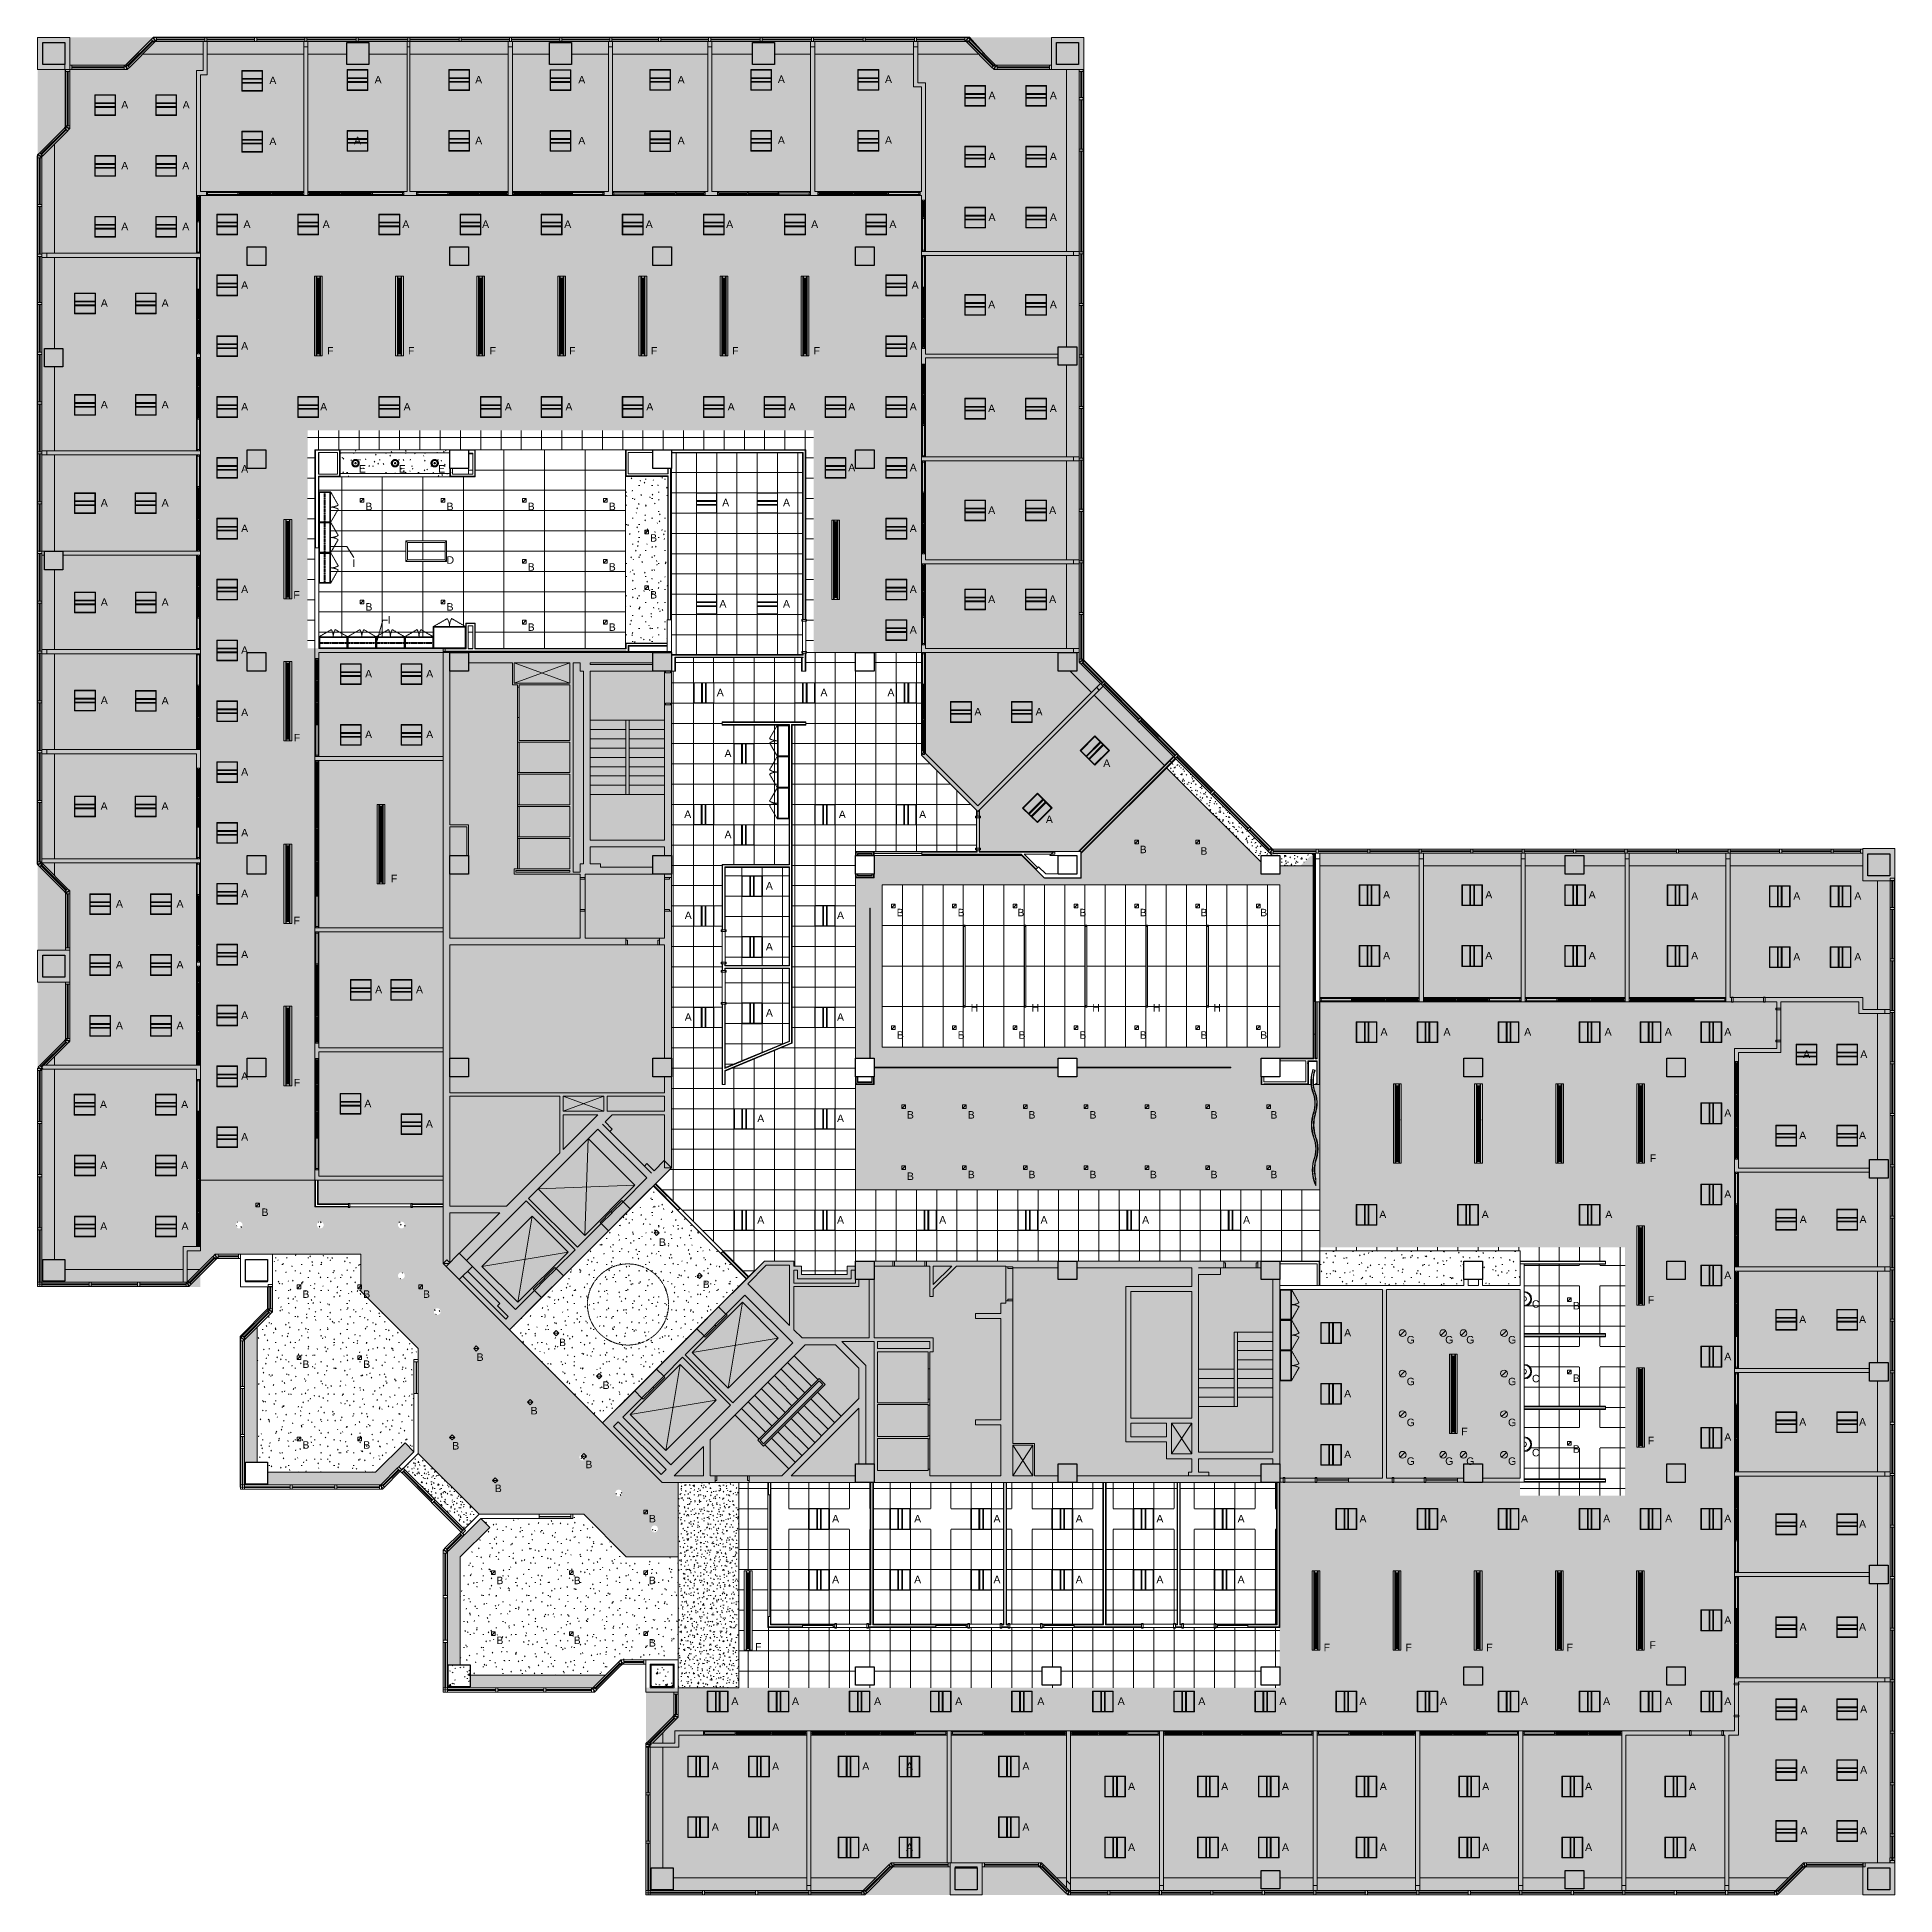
# Model space of a CAD drawing. Header units: inches. Extents: x -1196 to 1003, y -7097 to -4899.
import ezdxf

# ---------------------------------------------------------------- set-up
doc = ezdxf.new("R2010")
doc.units = ezdxf.units.IN
doc.header["$MEASUREMENT"] = 0
for name, pattern in [('Dash', [0.25, 0.125, -0.125]), ('Dash 1_8_', [0.25, 0.125, -0.125]), ('Hidden', [0.28125, 0.1875, -0.09375]), ('Hidden 1_8_', [0.1875, 0.125, -0.0625])]:
    doc.linetypes.add(name, pattern=pattern)
for name, color, linetype, lineweight in [('A-CLNG', 13, 'Continuous', 13), ('A-CLNG-PATT', 13, 'Continuous', 13), ('A-DETL', 90, 'Continuous', 9), ('A-DETL-GENF', 92, 'Continuous', 9), ('A-DETL-HDLN', 90, 'Hidden 1_8_', 9), ('A-DETL-THIN', 151, 'Continuous', 9), ('A-DOOR', 31, 'Continuous', 13), ('A-DOOR-FRAM', 31, 'Continuous', 20), ('A-FLOR', 192, 'Continuous', 13), ('A-GLAZ', 151, 'Continuous', 13), ('A-GLAZ-CURT', 52, 'Continuous', 9), ('A-GLAZ-CWMG', 51, 'Continuous', 9), ('A-WALL', 113, 'Continuous', 9), ('A-WALL-PATT', 111, 'Continuous', 13), ('E-LITE-EQPM', 33, 'Continuous', 9), ('E-LITE-EQPM-IDEN', 33, 'Continuous', 9), ('I-WALL', 2, 'Continuous', 9), ('Q-CASE', 31, 'Continuous', 9), ('Q-CASE-HDLN', 31, 'Dash', 9), ('Q-SPCQ', 91, 'Continuous', 9), ('S-COLS', 52, 'Continuous', 9)]:
    doc.layers.add(name, color=color, linetype=linetype, lineweight=lineweight)
doc.styles.add('Arial', font='arial.ttf', dxfattribs={"height": 8.851796})
pattern_1 = [(0, (0, 0), (30.72, 7.68), [1.267, -21.773, 1.267, -21.773, -122.88]), (0, (0, 0), (30.72, 7.68), [-46.08, 1.267, -44.813, 1.267, -21.773, -53.76]), (0, (0, 0), (30.72, 7.68), [-115.2, 1.267, -14.093, 1.267, -37.133]), (120, (11.52, 3.84), (-22.011075, 22.7643), [1.267, -21.773, 1.267, -21.773, -122.88]), (120, (11.52, 3.84), (-22.011075, 22.7643), [-46.08, 1.267, -44.813, 1.267, -21.773, -53.76]), (120, (11.52, 3.84), (-22.011075, 22.7643), [-115.2, 1.267, -14.093, 1.267, -37.133]), (240, (15.36, 19.2), (-8.708925, -30.4443), [1.267, -21.773, 1.267, -21.773, -122.88]), (240, (15.36, 19.2), (-8.708925, -30.4443), [-46.08, 1.267, -44.813, 1.267, -21.773, -53.76]), (240, (15.36, 19.2), (-8.708925, -30.4443), [-115.2, 1.267, -14.093, 1.267, -37.133])]
pattern_2 = [(0, (0, 0), (15.36, 3.84), [1.267, -10.253, 1.267, -10.253, -61.44]), (0, (0, 0), (15.36, 3.84), [-23.04, 1.267, -21.773, 1.267, -10.253, -26.88]), (0, (0, 0), (15.36, 3.84), [-57.6, 1.267, -6.413, 1.267, -17.933]), (120, (5.76, 1.92), (-11.0055376, 11.3821502), [1.267, -10.253, 1.267, -10.253, -61.44]), (120, (5.76, 1.92), (-11.0055376, 11.3821502), [-23.04, 1.267, -21.773, 1.267, -10.253, -26.88]), (120, (5.76, 1.92), (-11.0055376, 11.3821502), [-57.6, 1.267, -6.413, 1.267, -17.933]), (240, (7.68, 9.6), (-4.3544624, -15.2221502), [1.267, -10.253, 1.267, -10.253, -61.44]), (240, (7.68, 9.6), (-4.3544624, -15.2221502), [-23.04, 1.267, -21.773, 1.267, -10.253, -26.88]), (240, (7.68, 9.6), (-4.3544624, -15.2221502), [-57.6, 1.267, -6.413, 1.267, -17.933])]

msp = doc.modelspace()

# ---------------------------------------------------------------- texts
at = {"layer": 'E-LITE-EQPM-IDEN', "char_height": 8.85, "attachment_point": 2, "line_spacing_factor": 0.938532, "style": 'Arial'}
for s, insert, width in [('A', (-916.7, -4945.8), 9.828), ('A', (-792.1, -4944.9), 9.828), ('A', (-673.1, -4944.9), 9.828), ('A', (-551.1, -4945), 9.828), ('A', (-433.5, -4944.9), 9.828), ('A', (-314.9, -4944.4), 9.828), ('A', (-188.1, -4944.4), 9.828), ('A', (-65.6, -4963.6), 9.828), ('A', (7, -4963.6), 9.828), ('A', (-1092, -4974.6), 9.828), ('A', (-1019.3, -4974.6), 9.828), ('A', (-916.7, -5017.8), 9.828), ('A', (-816.5, -5016.9), 9.828), ('A', (-673.1, -5016.9), 9.828), ('A', (-551.1, -5017), 9.828), ('A', (-433.5, -5016.9), 9.828), ('A', (-314.9, -5016.4), 9.828), ('A', (-188.1, -5016.4), 9.828), ('A', (-1092, -5046.6), 9.828), ('A', (-1019.8, -5046.6), 9.828), ('A', (-65.6, -5035.6), 9.828), ('A', (7, -5035.6), 9.828), ('A', (-1092, -5118.6), 9.828), ('A', (-1019.8, -5118.6), 9.828), ('A', (-947.3, -5115.9), 9.828), ('A', (-853.6, -5115.9), 9.828), ('A', (-759.3, -5115.9), 9.828), ('A', (-664.9, -5115.9), 9.828), ('A', (-567.7, -5115.9), 9.828), ('A', (-471.3, -5115.9), 9.828), ('A', (-376.1, -5115.9), 9.828), ('A', (-275.5, -5115.9), 9.828), ('A', (-182.9, -5115.9), 9.828), ('A', (-65.6, -5107.6), 9.828), ('A', (7, -5107.6), 9.828), ('A', (-950.1, -5187.9), 9.828), ('A', (-156.5, -5187.9), 9.828), ('A', (-1116.2, -5209.2), 9.828), ('A', (-1044.2, -5209.2), 9.828), ('A', (-66, -5211), 9.828), ('A', (7, -5211), 9.828), ('A', (-950.1, -5259.9), 9.828), ('F', (-848.8, -5265.7), 8.964), ('F', (-753, -5265.7), 8.964), ('F', (-656.4, -5265.7), 8.964), ('F', (-562.4, -5265.7), 8.964), ('F', (-465.5, -5265.7), 8.964), ('F', (-369.5, -5265.7), 8.964), ('F', (-273, -5265.7), 8.964), ('A', (-158.8, -5259.9), 9.828), ('A', (-1116.2, -5329.4), 9.828), ('A', (-1044.2, -5329.4), 9.828), ('A', (-950.1, -5331.9), 9.828), ('A', (-856.6, -5331.9), 9.828), ('A', (-757.8, -5331.9), 9.828), ('A', (-638, -5331.9), 9.828), ('A', (-566.3, -5331.9), 9.828), ('A', (-470.6, -5331.9), 9.828), ('A', (-374.3, -5331.9), 9.828), ('A', (-302.3, -5331.9), 9.828), ('A', (-231.6, -5331.9), 9.828), ('A', (-158.8, -5331.9), 9.828), ('A', (-66, -5333.8), 9.828), ('A', (6.9, -5333.8), 9.828), ('A', (-950.1, -5405.4), 9.828), ('E', (-810.8, -5405.4), 9.828), ('E', (-763.6, -5405.4), 9.828), ('E', (-717, -5405.4), 9.828), ('A', (-231.6, -5403.9), 9.828), ('A', (-158.8, -5403.9), 9.828), ('A', (-1116.2, -5445.6), 9.828), ('A', (-1044.2, -5445.6), 9.828), ('B', (-803, -5449.9), 9.828), ('B', (-707, -5449.9), 9.828), ('B', (-611, -5449.9), 9.828), ('B', (-515, -5449.9), 9.828), ('A', (-380.8, -5445.3), 9.828), ('A', (-308.8, -5445.3), 9.828), ('A', (-66, -5454.3), 9.828), ('A', (6.2, -5454.3), 9.828), ('A', (-950.1, -5475.9), 9.828), ('B', (-466.1, -5487.2), 9.828), ('A', (-158.8, -5475.9), 9.828), ('I', (-820.9, -5517), 4.104), ('D', (-706.7, -5513.3), 10.584), ('F', (-250.6, -5512.7), 8.964), ('B', (-611, -5521.5), 9.828), ('B', (-515, -5521.5), 9.828), ('A', (-950.1, -5547.9), 9.828), ('F', (-888.7, -5554.5), 8.964), ('B', (-466.1, -5554.5), 9.828), ('A', (-158.8, -5547.9), 9.828), ('A', (-66, -5559.6), 9.828), ('A', (6.2, -5559.6), 9.828), ('A', (-1116.2, -5563.1), 9.828), ('A', (-1044.2, -5563.1), 9.828), ('B', (-803, -5568.8), 9.828), ('I', (-779.2, -5584.1), 4.104), ('B', (-707, -5568.8), 9.828), ('A', (-384.1, -5565.1), 9.828), ('A', (-308.8, -5565.1), 9.828), ('B', (-611, -5592.7), 9.828), ('B', (-515, -5592.7), 9.828), ('A', (-158.8, -5595.9), 9.828), ('A', (-950.1, -5619.9), 9.828), ('A', (-803.4, -5647.9), 9.828), ('A', (-731.1, -5647.9), 9.828), ('A', (-387.2, -5670.1), 9.828), ('A', (-264.5, -5670.1), 9.828), ('A', (-185.2, -5670.1), 9.828), ('A', (-1116.2, -5679.2), 9.828), ('A', (-1044.2, -5679.7), 9.828), ('A', (-950.1, -5693.5), 9.828), ('A', (-82.3, -5692.8), 9.828), ('A', (-9.9, -5692.8), 9.828), ('F', (-888.1, -5723.6), 8.964), ('A', (-803.4, -5719.7), 9.828), ('A', (-731.1, -5719.7), 9.828), ('A', (-378, -5742.1), 9.828), ('A', (70.2, -5753.7), 9.828), ('A', (-950.1, -5763.9), 9.828), ('A', (-1116.4, -5804.4), 9.828), ('A', (-1044.4, -5804.4), 9.828), ('A', (-425.7, -5814.1), 9.828), ('A', (-242.8, -5814.3), 9.828), ('A', (-147.7, -5814.3), 9.828), ('A', (2.3, -5820.2), 9.828), ('A', (-950.1, -5835.9), 9.828), ('A', (-378, -5838.1), 9.828), ('B', (113.4, -5855.8), 9.828), ('B', (185.2, -5857.6), 9.828), ('F', (-773.2, -5890.2), 8.964), ('A', (-950.1, -5907.9), 9.828), ('A', (-329.1, -5898.8), 9.828), ('A', (401.4, -5909.4), 9.828), ('A', (522.4, -5909.4), 9.828), ('A', (644.7, -5909.4), 9.828), ('A', (766, -5910.8), 9.828), ('A', (886.9, -5910.8), 9.828), ('A', (959.1, -5910.8), 9.828), ('A', (-1098.3, -5920.1), 9.828), ('A', (-1026.6, -5920.1), 9.828), ('A', (-425.1, -5933.7), 9.828), ('A', (-244.9, -5933.7), 9.828), ('B', (-174.3, -5930.5), 9.828), ('B', (-102.1, -5930.5), 9.828), ('B', (-31.4, -5930.5), 9.828), ('B', (41.9, -5930.5), 9.828), ('B', (113.4, -5930.5), 9.828), ('B', (185.2, -5930.5), 9.828), ('B', (256, -5930.5), 9.828), ('F', (-888.4, -5939.9), 8.964), ('A', (-950.1, -5979.9), 9.828), ('A', (-329.1, -5970.8), 9.828), ('A', (-1098.3, -5992.1), 9.828), ('A', (-1026.6, -5992.1), 9.828), ('A', (401.4, -5981.4), 9.828), ('A', (522.4, -5981.4), 9.828), ('A', (644.7, -5981.4), 9.828), ('A', (766, -5981.4), 9.828), ('A', (886.9, -5982.8), 9.828), ('A', (959.1, -5982.8), 9.828), ('A', (-791.5, -6021.6), 9.828), ('A', (-743.2, -6021.6), 9.828), ('H', (-86.4, -6043.2), 10.584), ('H', (-14.4, -6043.2), 10.584), ('H', (57.6, -6043.2), 10.584), ('H', (129.2, -6043.2), 10.584), ('H', (200.9, -6043.2), 10.584), ('A', (-1098.3, -6064.1), 9.828), ('A', (-1026.6, -6064.1), 9.828), ('A', (-950.1, -6051.9), 9.828), ('A', (-425.1, -6054.1), 9.828), ('A', (-329.1, -6049.2), 9.828), ('A', (-244.9, -6054.1), 9.828), ('B', (-174.1, -6075.4), 9.828), ('B', (-102.1, -6075.4), 9.828), ('B', (-30.1, -6075.4), 9.828), ('B', (41.9, -6075.4), 9.828), ('B', (113.4, -6075.4), 9.828), ('B', (185.2, -6075.4), 9.828), ('B', (256, -6075.4), 9.828), ('A', (398.4, -6071.6), 9.828), ('A', (472.9, -6071.6), 9.828), ('A', (568.4, -6071.6), 9.828), ('A', (663.6, -6071.6), 9.828), ('A', (734.8, -6071.6), 9.828), ('A', (805.2, -6071.6), 9.828), ('A', (898.5, -6098.1), 9.828), ('A', (966.2, -6098.1), 9.828), ('A', (-950.1, -6123.9), 9.828), ('F', (-888.2, -6131.7), 8.964), ('A', (-1117.2, -6157.4), 9.828), ('A', (-1021.1, -6157.4), 9.828), ('A', (-804.3, -6156.5), 9.828), ('A', (-339.3, -6174.1), 9.828), ('A', (-244.9, -6174.1), 9.828), ('B', (-162.1, -6169.9), 9.828), ('B', (-90.1, -6169.9), 9.828), ('B', (-18.3, -6169.9), 9.828), ('B', (53.9, -6169.9), 9.828), ('B', (125.4, -6169.9), 9.828), ('B', (197.2, -6169.9), 9.828), ('B', (268, -6169.9), 9.828), ('A', (805.2, -6167.6), 9.828), ('A', (-950.1, -6195.9), 9.828), ('A', (-731.5, -6180.5), 9.828), ('F', (414.2, -6179.7), 8.964), ('F', (510.2, -6179.7), 8.964), ('F', (606.2, -6179.7), 8.964), ('A', (893.9, -6194.1), 9.828), ('A', (964.7, -6194.1), 9.828), ('F', (716.7, -6221.2), 8.964), ('A', (-1116.9, -6229.4), 9.828), ('A', (-1021.1, -6229.4), 9.828), ('B', (-162.1, -6242.5), 9.828), ('B', (-90.1, -6240.5), 9.828), ('B', (-18.3, -6240.5), 9.828), ('B', (53.9, -6240.5), 9.828), ('B', (125.4, -6240.5), 9.828), ('B', (197.2, -6240.5), 9.828), ('B', (268, -6240.5), 9.828), ('A', (805.2, -6263.6), 9.828), ('B', (-926, -6285.1), 9.828), ('A', (396.9, -6287.6), 9.828), ('A', (518.1, -6287.6), 9.828), ('A', (664.4, -6287.6), 9.828), ('A', (-1116.9, -6301.5), 9.828), ('A', (-1020.7, -6301.5), 9.828), ('A', (-339.3, -6294.1), 9.828), ('A', (-244.9, -6294.1), 9.828), ('A', (-124, -6294.1), 9.828), ('A', (-4, -6294.1), 9.828), ('A', (116.2, -6294.1), 9.828), ('A', (235.7, -6294.1), 9.828), ('A', (894.5, -6293.5), 9.828), ('A', (965.3, -6293.5), 9.828), ('B', (-455.7, -6320.5), 9.828), ('B', (-403.8, -6370.4), 9.828), ('A', (805.2, -6359.6), 9.828), ('B', (-877.6, -6382), 9.828), ('B', (-805.6, -6382), 9.828), ('B', (-734.9, -6382), 9.828), ('C', (577.9, -6393.7), 10.584), ('B', (626, -6395.7), 9.828), ('F', (714.3, -6388.9), 8.964), ('A', (893.9, -6411.9), 9.828), ('A', (964.7, -6411.9), 9.828), ('B', (-573.9, -6439.1), 9.828), ('A', (355.3, -6427.7), 9.828), ('G', (430, -6436), 11.448), ('G', (475.6, -6436), 11.448), ('G', (500.5, -6436), 11.448), ('G', (550, -6436), 11.448), ('B', (-671.4, -6456.6), 9.828), ('A', (805.2, -6455.8), 9.828), ('B', (-877.6, -6464.9), 9.828), ('B', (-805.6, -6464.9), 9.828), ('G', (430, -6485.4), 11.448), ('G', (550, -6485.4), 11.448), ('C', (577.9, -6481.9), 10.584), ('B', (626, -6481.4), 9.828), ('B', (-522.3, -6489.8), 9.828), ('A', (355.3, -6499.7), 9.828), ('B', (-607.5, -6519.9), 9.828), ('G', (430, -6533.8), 11.448), ('F', (493.5, -6544.5), 8.964), ('G', (550, -6533.8), 11.448), ('A', (805.2, -6551.1), 9.828), ('A', (893.9, -6533.2), 9.828), ('A', (964.7, -6533.2), 9.828), ('B', (-877.6, -6560.5), 9.828), ('B', (-805.6, -6560.5), 9.828), ('B', (-700.2, -6561.5), 9.828), ('A', (355.3, -6571.7), 9.828), ('C', (577.9, -6569.6), 10.584), ('B', (626, -6565.3), 9.828), ('F', (714.3, -6555.3), 8.964), ('B', (-542.7, -6583.6), 9.828), ('G', (430, -6579.6), 11.448), ('G', (475.6, -6579.6), 11.448), ('G', (500.5, -6579.6), 11.448), ('G', (550, -6579.6), 11.448), ('B', (-649.9, -6611.9), 9.828), ('B', (-467.5, -6647.7), 9.828), ('A', (-250.7, -6647.7), 9.828), ('A', (-153.6, -6647.7), 9.828), ('A', (-59.7, -6647.7), 9.828), ('A', (37.6, -6647.7), 9.828), ('A', (133.1, -6647.7), 9.828), ('A', (229.2, -6647.7), 9.828), ('A', (373.5, -6647.7), 9.828), ('A', (468.9, -6647.7), 9.828), ('A', (564.6, -6647.7), 9.828), ('A', (661.8, -6647.6), 9.828), ('A', (735.2, -6647.6), 9.828), ('A', (805.2, -6647.6), 9.828), ('A', (894.3, -6653.9), 9.828), ('A', (964.7, -6653.9), 9.828), ('B', (-648, -6720.8), 9.828), ('B', (-556.5, -6720.8), 9.828), ('B', (-467.5, -6720.8), 9.828), ('A', (-250.7, -6719.7), 9.828), ('A', (-153.6, -6719.7), 9.828), ('A', (-59.7, -6719.7), 9.828), ('A', (37.6, -6719.7), 9.828), ('A', (133.1, -6719.7), 9.828), ('A', (229.2, -6719.7), 9.828), ('A', (805.2, -6767.6), 9.828), ('B', (-648, -6791.7), 9.828), ('B', (-556.5, -6791.7), 9.828), ('A', (894.3, -6775.7), 9.828), ('A', (964.7, -6775.7), 9.828), ('B', (-467.5, -6794.7), 9.828), ('F', (-342.1, -6799.3), 8.964), ('F', (330.7, -6800.1), 8.964), ('F', (427.6, -6800.1), 8.964), ('F', (523.1, -6800.1), 8.964), ('F', (618.2, -6800.1), 8.964), ('F', (716.3, -6797.2), 8.964), ('A', (-369.9, -6863.6), 9.828), ('A', (-298.2, -6863.6), 9.828), ('A', (-201, -6863.6), 9.828), ('A', (-105, -6863.6), 9.828), ('A', (-7.8, -6863.6), 9.828), ('A', (87.3, -6863.6), 9.828), ('A', (182.7, -6863.6), 9.828), ('A', (278.7, -6863.6), 9.828), ('A', (373.5, -6863.6), 9.828), ('A', (468.9, -6863.6), 9.828), ('A', (564.6, -6863.6), 9.828), ('A', (661.8, -6863.6), 9.828), ('A', (735.2, -6863.6), 9.828), ('A', (805.2, -6863.6), 9.828), ('A', (895.4, -6872.9), 9.828), ('A', (966, -6872.9), 9.828), ('A', (-393.1, -6940.5), 9.828), ('A', (-321.7, -6940.5), 9.828), ('A', (-215, -6940.5), 9.828), ('A', (-163.2, -6940.5), 9.828), ('A', (-25.5, -6940.5), 9.828), ('A', (895.4, -6944.9), 9.828), ('A', (966, -6944.9), 9.828), ('A', (99.6, -6964.4), 9.828), ('A', (209.8, -6964.4), 9.828), ('A', (281.7, -6964.4), 9.828), ('A', (397.5, -6964.4), 9.828), ('A', (518.7, -6964.4), 9.828), ('A', (640.5, -6964.4), 9.828), ('A', (763.6, -6964.4), 9.828), ('A', (-393.1, -7012.5), 9.828), ('A', (-321.7, -7012.5), 9.828), ('A', (-25.5, -7012.5), 9.828), ('A', (895.4, -7016.9), 9.828), ('A', (966, -7016.9), 9.828), ('A', (-215, -7036.5), 9.828), ('A', (-163.2, -7036.5), 9.828), ('A', (99.6, -7036.4), 9.828), ('A', (209.8, -7036.4), 9.828), ('A', (281.7, -7036.4), 9.828), ('A', (397.5, -7036.4), 9.828), ('A', (518.7, -7036.4), 9.828), ('A', (640.5, -7036.4), 9.828), ('A', (763.6, -7036.4), 9.828)]:
    msp.add_mtext(s, dxfattribs=dict(at, insert=insert, width=width))

# ---------------------------------------------------------------- blocks, each defined once
blk = doc.blocks.new('Concrete-Rectangular-Column - 24 X 24-5087837-FIRST FLOOR RCP')
at = {"layer": 'S-COLS', "lineweight": 30}
for p, q in [((-11, 11), (11, 11)), ((-11, -11), (-11, 11)), ((11, 11), (11, -11)), ((11, -11), (-11, -11))]:
    blk.add_line(p, q, dxfattribs=at)
blk = doc.blocks.new('Concrete-Rectangular-Column - 24 X 24-V1-FIRST FLOOR RCP')
at = {"layer": 'S-COLS', "lineweight": 30}
for p, q in [((-11, 11), (11, 11)), ((-11, -11), (-11, 11)), ((11, 11), (11, -11)), ((11, -11), (-11, -11))]:
    blk.add_line(p, q, dxfattribs=at)
blk = doc.blocks.new('Concrete-Rectangular-Column - 24 X 22-5089889-FIRST FLOOR RCP')
at = {"layer": 'S-COLS', "lineweight": 30}
for p, q in [((-13, 13), (13, 13)), ((-13, -13), (-13, 13)), ((13, 13), (13, -13)), ((13, -13), (-13, -13))]:
    blk.add_line(p, q, dxfattribs=at)
blk = doc.blocks.new('Concrete-Rectangular-Column - 24 X 22-V2-FIRST FLOOR RCP')
at = {"layer": 'S-COLS', "lineweight": 30}
for p, q in [((-13, 13), (13, 13)), ((-13, -13), (-13, 13)), ((13, 13), (13, -13)), ((13, -13), (-13, -13))]:
    blk.add_line(p, q, dxfattribs=at)
blk = doc.blocks.new('System Panel - Glazed-5276076-FIRST FLOOR RCP')
at = {"layer": 'A-GLAZ-CURT', "lineweight": 13}
for p, q in [((-33.5, -0.5), (-33.5, 0.5)), ((-33.5, 0.5), (33.5, 0.5)), ((33.5, 0.5), (33.5, -0.5)), ((33.5, -0.5), (-33.5, -0.5))]:
    blk.add_line(p, q, dxfattribs=at)
blk = doc.blocks.new('System Panel - Glazed-5269469-FIRST FLOOR RCP')
at = {"layer": 'A-GLAZ-CURT', "lineweight": 13}
for p, q in [((-20.8, -0.5), (-20.8, 0.5)), ((-20.8, 0.5), (20.8, 0.5)), ((20.8, 0.5), (20.8, -0.5)), ((20.8, -0.5), (-20.8, -0.5))]:
    blk.add_line(p, q, dxfattribs=at)
blk = doc.blocks.new('System Panel - Glazed-5274680-FIRST FLOOR RCP')
at = {"layer": 'A-GLAZ-CURT', "lineweight": 13}
for p, q in [((-27.625, -0.5), (-27.625, 0.5)), ((-27.625, 0.5), (27.625, 0.5)), ((27.625, 0.5), (27.625, -0.5)), ((27.625, -0.5), (-27.625, -0.5))]:
    blk.add_line(p, q, dxfattribs=at)
blk = doc.blocks.new('System Panel - Glazed-5269535-FIRST FLOOR RCP')
at = {"layer": 'A-GLAZ-CURT', "lineweight": 13}
for p, q in [((-32, -0.5), (-32, 0.5)), ((-32, 0.5), (32, 0.5)), ((32, 0.5), (32, -0.5)), ((32, -0.5), (-32, -0.5))]:
    blk.add_line(p, q, dxfattribs=at)
blk = doc.blocks.new('System Panel - Glazed-5274920-FIRST FLOOR RCP')
at = {"layer": 'A-GLAZ-CURT', "lineweight": 13}
for p, q in [((-30.125, -0.5), (-30.125, 0.5)), ((-30.125, 0.5), (30.125, 0.5)), ((30.125, 0.5), (30.125, -0.5)), ((30.125, -0.5), (-30.125, -0.5))]:
    blk.add_line(p, q, dxfattribs=at)
blk = doc.blocks.new('System Panel - Glazed-5276337-FIRST FLOOR RCP')
at = {"layer": 'A-GLAZ-CURT', "lineweight": 13}
for p, q in [((-28, -0.5), (-28, 0.5)), ((-28, 0.5), (28, 0.5)), ((28, 0.5), (28, -0.5)), ((28, -0.5), (-28, -0.5))]:
    blk.add_line(p, q, dxfattribs=at)
blk = doc.blocks.new('System Panel - Glazed-5276377-FIRST FLOOR RCP')
at = {"layer": 'A-GLAZ-CURT', "lineweight": 13}
for p, q in [((-12, -0.5), (-12, 0.5)), ((-12, 0.5), (12, 0.5)), ((12, 0.5), (12, -0.5)), ((12, -0.5), (-12, -0.5))]:
    blk.add_line(p, q, dxfattribs=at)
blk = doc.blocks.new('System Panel - Glazed-V3-FIRST FLOOR RCP')
at = {"layer": 'A-GLAZ-CURT', "lineweight": 13}
for p, q in [((-12, -0.5), (-12, 0.5)), ((-12, 0.5), (12, 0.5)), ((12, 0.5), (12, -0.5)), ((12, -0.5), (-12, -0.5))]:
    blk.add_line(p, q, dxfattribs=at)
blk = doc.blocks.new('System Panel - Glazed-4905324-FIRST FLOOR RCP')
at = {"layer": 'A-GLAZ-CURT', "lineweight": 13}
for p, q in [((-20.8, -0.5), (-20.8, 0.5)), ((-20.8, 0.5), (20.8, 0.5)), ((20.8, 0.5), (20.8, -0.5)), ((20.8, -0.5), (-20.8, -0.5))]:
    blk.add_line(p, q, dxfattribs=at)
blk = doc.blocks.new('System Panel - Glazed-5289511-FIRST FLOOR RCP')
at = {"layer": 'A-GLAZ-CURT', "lineweight": 13}
for p, q in [((-27, -0.5), (-27, 0.5)), ((-27, 0.5), (27, 0.5)), ((27, 0.5), (27, -0.5)), ((27, -0.5), (-27, -0.5))]:
    blk.add_line(p, q, dxfattribs=at)
blk = doc.blocks.new('System Panel - Glazed-5289458-FIRST FLOOR RCP')
at = {"layer": 'A-GLAZ-CURT', "lineweight": 13}
for p, q in [((-26.875, -0.5), (-26.875, 0.5)), ((-26.875, 0.5), (26.875, 0.5)), ((26.875, 0.5), (26.875, -0.5)), ((26.875, -0.5), (-26.875, -0.5))]:
    blk.add_line(p, q, dxfattribs=at)
blk = doc.blocks.new('System Panel - Glazed-5289646-FIRST FLOOR RCP')
at = {"layer": 'A-GLAZ-CURT', "lineweight": 13}
for p, q in [((-12, -0.5), (-12, 0.5)), ((-12, 0.5), (12, 0.5)), ((12, 0.5), (12, -0.5)), ((12, -0.5), (-12, -0.5))]:
    blk.add_line(p, q, dxfattribs=at)
blk = doc.blocks.new('System Panel - Glazed-5303995-FIRST FLOOR RCP')
at = {"layer": 'A-GLAZ-CURT', "lineweight": 13}
for p, q in [((-24.25, -0.5), (-24.25, 0.5)), ((-24.25, 0.5), (24.25, 0.5)), ((24.25, 0.5), (24.25, -0.5)), ((24.25, -0.5), (-24.25, -0.5))]:
    blk.add_line(p, q, dxfattribs=at)
blk = doc.blocks.new('System Panel - Glazed-5284926-FIRST FLOOR RCP')
at = {"layer": 'A-GLAZ-CURT', "lineweight": 13}
for p, q in [((-13.2, -0.5), (-13.2, 0.5)), ((-13.2, 0.5), (13.2, 0.5)), ((13.2, 0.5), (13.2, -0.5)), ((13.2, -0.5), (-13.2, -0.5))]:
    blk.add_line(p, q, dxfattribs=at)
blk = doc.blocks.new('System Panel - Glazed-5270091-FIRST FLOOR RCP')
at = {"layer": 'A-GLAZ-CURT', "lineweight": 13}
for p, q in [((-25.125, -0.5), (-25.125, 0.5)), ((-25.125, 0.5), (25.125, 0.5)), ((25.125, 0.5), (25.125, -0.5)), ((25.125, -0.5), (-25.125, -0.5))]:
    blk.add_line(p, q, dxfattribs=at)
blk = doc.blocks.new('System Panel - Glazed-5270992-FIRST FLOOR RCP')
at = {"layer": 'A-GLAZ-CURT', "lineweight": 13}
for p, q in [((-28.625, -0.5), (-28.625, 0.5)), ((-28.625, 0.5), (28.625, 0.5)), ((28.625, 0.5), (28.625, -0.5)), ((28.625, -0.5), (-28.625, -0.5))]:
    blk.add_line(p, q, dxfattribs=at)
blk = doc.blocks.new('System Panel - Glazed-V4-FIRST FLOOR RCP')
at = {"layer": 'A-GLAZ-CURT', "lineweight": 13}
for p, q in [((-20.8, -0.5), (-20.8, 0.5)), ((-20.8, 0.5), (20.8, 0.5)), ((20.8, 0.5), (20.8, -0.5)), ((20.8, -0.5), (-20.8, -0.5))]:
    blk.add_line(p, q, dxfattribs=at)
blk = doc.blocks.new('System Panel - Glazed-5271052-FIRST FLOOR RCP')
at = {"layer": 'A-GLAZ-CURT', "lineweight": 13}
for p, q in [((-13.2, -0.5), (-13.2, 0.5)), ((-13.2, 0.5), (13.2, 0.5)), ((13.2, 0.5), (13.2, -0.5)), ((13.2, -0.5), (-13.2, -0.5))]:
    blk.add_line(p, q, dxfattribs=at)
blk = doc.blocks.new('System Panel - Glazed-5270056-FIRST FLOOR RCP')
at = {"layer": 'A-GLAZ-CURT', "lineweight": 13}
for p, q in [((-12, -0.5), (-12, 0.5)), ((-12, 0.5), (12, 0.5)), ((12, 0.5), (12, -0.5)), ((12, -0.5), (-12, -0.5))]:
    blk.add_line(p, q, dxfattribs=at)
blk = doc.blocks.new('System Panel - Glazed-5269962-FIRST FLOOR RCP')
at = {"layer": 'A-GLAZ-CURT', "lineweight": 13}
for p, q in [((-27.4, -0.5), (-27.4, 0.5)), ((-27.4, 0.5), (27.4, 0.5)), ((27.4, 0.5), (27.4, -0.5)), ((27.4, -0.5), (-27.4, -0.5))]:
    blk.add_line(p, q, dxfattribs=at)
blk = doc.blocks.new('System Panel - Glazed-5269746-FIRST FLOOR RCP')
at = {"layer": 'A-GLAZ-CURT', "lineweight": 13}
for p, q in [((-30.875, -0.5), (-30.875, 0.5)), ((-30.875, 0.5), (30.875, 0.5)), ((30.875, 0.5), (30.875, -0.5)), ((30.875, -0.5), (-30.875, -0.5))]:
    blk.add_line(p, q, dxfattribs=at)
blk = doc.blocks.new('System Panel - Glazed-5269404-FIRST FLOOR RCP')
at = {"layer": 'A-GLAZ-CURT', "lineweight": 13}
for p, q in [((-35, -0.5), (-35, 0.5)), ((-35, 0.5), (35, 0.5)), ((35, 0.5), (35, -0.5)), ((35, -0.5), (-35, -0.5))]:
    blk.add_line(p, q, dxfattribs=at)
blk = doc.blocks.new('System Panel - Glazed-5271167-FIRST FLOOR RCP')
at = {"layer": 'A-GLAZ-CURT', "lineweight": 13}
for p, q in [((-31, -0.5), (-31, 0.5)), ((-31, 0.5), (31, 0.5)), ((31, 0.5), (31, -0.5)), ((31, -0.5), (-31, -0.5))]:
    blk.add_line(p, q, dxfattribs=at)
blk = doc.blocks.new('System Panel - Glazed-V5-FIRST FLOOR RCP')
at = {"layer": 'A-GLAZ-CURT', "lineweight": 13}
for p, q in [((-28.625, -0.5), (-28.625, 0.5)), ((-28.625, 0.5), (28.625, 0.5)), ((28.625, 0.5), (28.625, -0.5)), ((28.625, -0.5), (-28.625, -0.5))]:
    blk.add_line(p, q, dxfattribs=at)
blk = doc.blocks.new('System Panel - Glazed-5273675-FIRST FLOOR RCP')
at = {"layer": 'A-GLAZ-CURT', "lineweight": 13}
for p, q in [((-14.5, -0.5), (-14.5, 0.5)), ((-14.5, 0.5), (14.5, 0.5)), ((14.5, 0.5), (14.5, -0.5)), ((14.5, -0.5), (-14.5, -0.5))]:
    blk.add_line(p, q, dxfattribs=at)
blk = doc.blocks.new('System Panel - Glazed-5271317-FIRST FLOOR RCP')
at = {"layer": 'A-GLAZ-CURT', "lineweight": 13}
for p, q in [((-16.25, -0.5), (-16.25, 0.5)), ((-16.25, 0.5), (16.25, 0.5)), ((16.25, 0.5), (16.25, -0.5)), ((16.25, -0.5), (-16.25, -0.5))]:
    blk.add_line(p, q, dxfattribs=at)
blk = doc.blocks.new('System Panel - Glazed-5271295-FIRST FLOOR RCP')
at = {"layer": 'A-GLAZ-CURT', "lineweight": 13}
for p, q in [((-16.625, -0.5), (-16.625, 0.5)), ((-16.625, 0.5), (16.625, 0.5)), ((16.625, 0.5), (16.625, -0.5)), ((16.625, -0.5), (-16.625, -0.5))]:
    blk.add_line(p, q, dxfattribs=at)
blk = doc.blocks.new('System Panel - Glazed-5271373-FIRST FLOOR RCP')
at = {"layer": 'A-GLAZ-CURT', "lineweight": 13}
for p, q in [((-26.375, -0.5), (-26.375, 0.5)), ((-26.375, 0.5), (26.375, 0.5)), ((26.375, 0.5), (26.375, -0.5)), ((26.375, -0.5), (-26.375, -0.5))]:
    blk.add_line(p, q, dxfattribs=at)
blk = doc.blocks.new('Rectangular Mullion - 2_5_ x 5_ rectangular-5269406-FIRST FLOOR RCP')
at = {"layer": 'A-GLAZ-CWMG', "lineweight": 20}
for p, q in [((-2.5, 2.5), (0, 2.5)), ((-2.5, -2.5), (-2.5, 2.5)), ((0, 2.5), (0, -2.5)), ((0, -2.5), (-2.5, -2.5))]:
    blk.add_line(p, q, dxfattribs=at)
blk = doc.blocks.new('Rectangular Mullion - 2_5_ x 5_ rectangular-4899149-FIRST FLOOR RCP')
at = {"layer": 'A-GLAZ-CWMG'}
for p, q in [((997.4, -5928.8), (997.4, -5897.3)), ((1002.4, -5928.8), (1002.4, -5897.3))]:
    blk.add_line(p, q, dxfattribs=at)
blk = doc.blocks.new('Rectangular Mullion - 2_5_ x 5_ rectangular-5269405-FIRST FLOOR RCP')
at = {"layer": 'A-GLAZ-CWMG', "lineweight": 20}
for p, q in [((0, 2.5), (-2.5, 2.5)), ((-2.5, 2.5), (-2.5, -2.5)), ((0, -2.5), (0, 2.5)), ((-2.5, -2.5), (0, -2.5))]:
    blk.add_line(p, q, dxfattribs=at)
blk = doc.blocks.new('Rectangular Mullion - 2_5_ x 5_ rectangular-4899116-FIRST FLOOR RCP')
at = {"layer": 'A-GLAZ-CWMG'}
for p, q in [((317.9, -5859.8), (267.2, -5859.8)), ((314.5, -5864.8), (267.2, -5864.8))]:
    blk.add_line(p, q, dxfattribs=at)
blk = doc.blocks.new('Rectangular Mullion - 2_5_ x 5_ rectangular-V6-FIRST FLOOR RCP')
at = {"layer": 'A-GLAZ-CWMG', "lineweight": 20}
for p, q in [((-2.5, 2.5), (0, 2.5)), ((-2.5, -2.5), (-2.5, 2.5)), ((0, 2.5), (0, -2.5)), ((0, -2.5), (-2.5, -2.5))]:
    blk.add_line(p, q, dxfattribs=at)
blk = doc.blocks.new('Rectangular Mullion - 2_5_ x 5_ rectangular-4899100-FIRST FLOOR RCP')
at = {"layer": 'A-GLAZ-CWMG'}
for p, q in [((62.7, -5663.8), (39.9, -5641.1)), ((67, -5661.1), (43.5, -5637.5))]:
    blk.add_line(p, q, dxfattribs=at)
blk = doc.blocks.new('Rectangular Mullion - 2_5_ x 5_ rectangular-V7-FIRST FLOOR RCP')
at = {"layer": 'A-GLAZ-CWMG', "lineweight": 20}
for p, q in [((0, 2.5), (-2.5, 2.5)), ((-2.5, 2.5), (-2.5, -2.5)), ((0, -2.5), (0, 2.5)), ((-2.5, -2.5), (0, -2.5))]:
    blk.add_line(p, q, dxfattribs=at)
blk = doc.blocks.new('Rectangular Mullion - 2_5_ x 5_ rectangular-4899078-FIRST FLOOR RCP')
at = {"layer": 'A-GLAZ-CWMG'}
for p, q in [((37.4, -4970.5), (37.4, -4939.8)), ((42.4, -4970.5), (42.4, -4939.8))]:
    blk.add_line(p, q, dxfattribs=at)
blk = doc.blocks.new('Rectangular Mullion - 2_5_ x 5_ rectangular-4881016-FIRST FLOOR RCP')
at = {"layer": 'A-GLAZ-CWMG'}
for p, q in [((-59.6, -4932.3), (2.4, -4932.3)), ((-59.6, -4937.3), (2.4, -4937.3))]:
    blk.add_line(p, q, dxfattribs=at)
blk = doc.blocks.new('Rectangular Mullion - 2_5_ x 5_ rectangular-4881012-FIRST FLOOR RCP')
at = {"layer": 'A-GLAZ-CWMG'}
for p, q in [((-91.6, -4901.8), (-62.1, -4931.2)), ((-95.1, -4905.3), (-65.6, -4934.8))]:
    blk.add_line(p, q, dxfattribs=at)
blk = doc.blocks.new('Rectangular Mullion - 2_5_ x 5_ rectangular-4899309-FIRST FLOOR RCP')
at = {"layer": 'A-GLAZ-CWMG'}
for p, q in [((-154.8, -4899.3), (-97.6, -4899.3)), ((-153.5, -4904.3), (-97.6, -4904.3))]:
    blk.add_line(p, q, dxfattribs=at)
blk = doc.blocks.new('Rectangular Mullion - 2_5_ x 5_ rectangular-4881059-FIRST FLOOR RCP')
at = {"layer": 'A-GLAZ-CWMG'}
for p, q in [((-1162.1, -5003.8), (-1162.1, -4939.8)), ((-1157.1, -5003.8), (-1157.1, -4939.8))]:
    blk.add_line(p, q, dxfattribs=at)
blk = doc.blocks.new('Rectangular Mullion - 2_5_ x 5_ rectangular-4899277-FIRST FLOOR RCP')
at = {"layer": 'A-GLAZ-CWMG'}
for p, q in [((-1195.1, -5097), (-1195.1, -5041.8)), ((-1190.1, -5097), (-1190.1, -5041.8))]:
    blk.add_line(p, q, dxfattribs=at)
blk = doc.blocks.new('Rectangular Mullion - 2_5_ x 5_ rectangular-V8-FIRST FLOOR RCP')
at = {"layer": 'A-GLAZ-CWMG'}
for p, q in [((-1192.6, -6115.8), (-1163.1, -6086.3)), ((-1185.2, -6115.5), (-1159.6, -6089.8))]:
    blk.add_line(p, q, dxfattribs=at)
blk = doc.blocks.new('Rectangular Mullion - 2_5_ x 5_ rectangular-4905464-FIRST FLOOR RCP')
at = {"layer": 'A-GLAZ-CWMG'}
for p, q in [((-1195.1, -6182.1), (-1195.1, -6121.8)), ((-1190.1, -6182.1), (-1190.1, -6121.8))]:
    blk.add_line(p, q, dxfattribs=at)
blk = doc.blocks.new('Rectangular Mullion - 2_5_ x 5_ rectangular-4899248-FIRST FLOOR RCP')
at = {"layer": 'A-GLAZ-CWMG'}
for p, q in [((-1134, -6372.3), (-1190.1, -6372.3)), ((-1134, -6377.3), (-1190.1, -6377.3))]:
    blk.add_line(p, q, dxfattribs=at)
blk = doc.blocks.new('Rectangular Mullion - 2_5_ x 5_ rectangular-V9-FIRST FLOOR RCP')
at = {"layer": 'A-GLAZ-CWMG'}
for p, q in [((-987.6, -6341.8), (-1017, -6371.2)), ((-984, -6345.3), (-1013.5, -6374.8))]:
    blk.add_line(p, q, dxfattribs=at)
blk = doc.blocks.new('Rectangular Mullion - 2_5_ x 5_ rectangular-4907402-FIRST FLOOR RCP')
at = {"layer": 'A-GLAZ-CWMG'}
for p, q in [((-957.5, -6339.3), (-981.5, -6339.3)), ((-957.5, -6344.3), (-981.5, -6344.3))]:
    blk.add_line(p, q, dxfattribs=at)
blk = doc.blocks.new('Rectangular Mullion - 2_5_ x 5_ rectangular-5270642-FIRST FLOOR RCP')
at = {"layer": 'A-GLAZ-CWMG'}
for p, q in [((-922.1, -6403.7), (-922.1, -6377.9)), ((-917.1, -6403.7), (-917.1, -6377.9))]:
    blk.add_line(p, q, dxfattribs=at)
blk = doc.blocks.new('Rectangular Mullion - 2_5_ x 5_ rectangular-4899240-FIRST FLOOR RCP')
at = {"layer": 'A-GLAZ-CWMG'}
for p, q in [((-955.1, -6495.8), (-955.1, -6441.7)), ((-950.1, -6495.8), (-950.1, -6441.7))]:
    blk.add_line(p, q, dxfattribs=at)
blk = doc.blocks.new('Rectangular Mullion - 2_5_ x 5_ rectangular-4899232-FIRST FLOOR RCP')
at = {"layer": 'A-GLAZ-CWMG'}
for p, q in [((-896.3, -6612.3), (-950.1, -6612.3)), ((-896.3, -6617.3), (-950.1, -6617.3))]:
    blk.add_line(p, q, dxfattribs=at)
blk = doc.blocks.new('Rectangular Mullion - 2_5_ x 5_ rectangular-5284925-FIRST FLOOR RCP')
at = {"layer": 'A-GLAZ-CWMG'}
for p, q in [((-769.4, -6592.5), (-788.1, -6611.2)), ((-765.9, -6596.1), (-784.6, -6614.8))]:
    blk.add_line(p, q, dxfattribs=at)
blk = doc.blocks.new('Rectangular Mullion - 2_5_ x 5_ rectangular-5303996-FIRST FLOOR RCP')
at = {"layer": 'A-GLAZ-CWMG', "lineweight": 20}
for p, q in [((0, 2.5), (-2.5, 2.5)), ((-2.5, 2.5), (-2.5, -2.5)), ((0, -2.5), (0, 2.5)), ((-2.5, -2.5), (0, -2.5))]:
    blk.add_line(p, q, dxfattribs=at)
blk = doc.blocks.new('Rectangular Mullion - 2_5_ x 5_ rectangular-5284922-FIRST FLOOR RCP')
at = {"layer": 'A-GLAZ-CWMG'}
for p, q in [((-726.3, -6628.4), (-760.5, -6594.2)), ((-729.9, -6632), (-764.1, -6597.7))]:
    blk.add_line(p, q, dxfattribs=at)
blk = doc.blocks.new('Rectangular Mullion - 2_5_ x 5_ rectangular-5303997-FIRST FLOOR RCP')
at = {"layer": 'A-GLAZ-CWMG', "lineweight": 20}
for p, q in [((-2.5, 2.5), (0, 2.5)), ((-2.5, -2.5), (-2.5, 2.5)), ((0, 2.5), (0, -2.5)), ((0, -2.5), (-2.5, -2.5))]:
    blk.add_line(p, q, dxfattribs=at)
blk = doc.blocks.new('Rectangular Mullion - 2_5_ x 5_ rectangular-4881268-FIRST FLOOR RCP')
at = {"layer": 'A-GLAZ-CWMG'}
for p, q in [((-712.6, -6686.8), (-695.5, -6669.7)), ((-709, -6690.3), (-692, -6673.3))]:
    blk.add_line(p, q, dxfattribs=at)
blk = doc.blocks.new('Rectangular Mullion - 2_5_ x 5_ rectangular-4899221-FIRST FLOOR RCP')
at = {"layer": 'A-GLAZ-CWMG'}
for p, q in [((-715.1, -6743.3), (-715.1, -6692.8)), ((-710.1, -6743.3), (-710.1, -6692.8))]:
    blk.add_line(p, q, dxfattribs=at)
blk = doc.blocks.new('Rectangular Mullion - 2_5_ x 5_ rectangular-4899211-FIRST FLOOR RCP')
at = {"layer": 'A-GLAZ-CWMG'}
for p, q in [((-652.8, -6852.3), (-710.1, -6852.3)), ((-652.8, -6857.3), (-710.1, -6857.3))]:
    blk.add_line(p, q, dxfattribs=at)
blk = doc.blocks.new('Rectangular Mullion - 2_5_ x 5_ rectangular-4905336-FIRST FLOOR RCP')
at = {"layer": 'A-GLAZ-CWMG', "lineweight": 20}
for p, q in [((0, 2.5), (-2.5, 2.5)), ((-2.5, 2.5), (-2.5, -2.5)), ((0, -2.5), (0, 2.5)), ((-2.5, -2.5), (0, -2.5))]:
    blk.add_line(p, q, dxfattribs=at)
blk = doc.blocks.new('Rectangular Mullion - 2_5_ x 5_ rectangular-4905335-FIRST FLOOR RCP')
at = {"layer": 'A-GLAZ-CWMG', "lineweight": 20}
for p, q in [((-2.5, 2.5), (0, 2.5)), ((-2.5, -2.5), (-2.5, 2.5)), ((0, 2.5), (0, -2.5)), ((0, -2.5), (-2.5, -2.5))]:
    blk.add_line(p, q, dxfattribs=at)
blk = doc.blocks.new('Rectangular Mullion - 2_5_ x 5_ rectangular-4881179-FIRST FLOOR RCP')
at = {"layer": 'A-GLAZ-CWMG'}
for p, q in [((-477.6, -6819.3), (-501.5, -6819.3)), ((-477.6, -6824.3), (-501.5, -6824.3))]:
    blk.add_line(p, q, dxfattribs=at)
blk = doc.blocks.new('Rectangular Mullion - 2_5_ x 5_ rectangular-V10-FIRST FLOOR RCP')
at = {"layer": 'A-GLAZ-CWMG'}
for p, q in [((-442.1, -6883.7), (-442.1, -6859.8)), ((-437.1, -6883.7), (-437.1, -6859.8))]:
    blk.add_line(p, q, dxfattribs=at)
blk = doc.blocks.new('Rectangular Mullion - 2_5_ x 5_ rectangular-V11-FIRST FLOOR RCP')
at = {"layer": 'A-GLAZ-CWMG'}
for p, q in [((-472.6, -6915.7), (-443.1, -6886.2)), ((-467.5, -6917.7), (-439.6, -6889.8))]:
    blk.add_line(p, q, dxfattribs=at)
blk = doc.blocks.new('Rectangular Mullion - 2_5_ x 5_ rectangular-4899199-FIRST FLOOR RCP')
at = {"layer": 'A-GLAZ-CWMG'}
for p, q in [((-475.1, -6976.5), (-475.1, -6922.6)), ((-470.1, -6976.5), (-470.1, -6922.6))]:
    blk.add_line(p, q, dxfattribs=at)
blk = doc.blocks.new('Rectangular Mullion - 2_5_ x 5_ rectangular-4899188-FIRST FLOOR RCP')
at = {"layer": 'A-GLAZ-CWMG'}
for p, q in [((-408.3, -7092.3), (-470.1, -7092.3)), ((-408.3, -7097.3), (-470.1, -7097.3))]:
    blk.add_line(p, q, dxfattribs=at)
blk = doc.blocks.new('Rectangular Mullion - 2_5_ x 5_ rectangular-V12-FIRST FLOOR RCP')
at = {"layer": 'A-GLAZ-CWMG'}
for p, q in [((-118.7, -7059.3), (-181.6, -7059.3)), ((-117.6, -7064.3), (-181.6, -7064.3))]:
    blk.add_line(p, q, dxfattribs=at)
blk = doc.blocks.new('Rectangular Mullion - 2_5_ x 5_ rectangular-4899169-FIRST FLOOR RCP')
at = {"layer": 'A-GLAZ-CWMG'}
for p, q in [((71.5, -7092.3), (27.5, -7092.3)), ((71.5, -7097.3), (27.5, -7097.3))]:
    blk.add_line(p, q, dxfattribs=at)
blk = doc.blocks.new('Rectangular Mullion - 2_5_ x 5_ rectangular-5276074-FIRST FLOOR RCP')
at = {"layer": 'A-GLAZ-CWMG'}
for p, q in [((964.9, -7059.3), (898.4, -7059.3)), ((964.9, -7064.3), (898.4, -7064.3))]:
    blk.add_line(p, q, dxfattribs=at)
blk = doc.blocks.new('Concrete-Rectangular-Column - 26 x26-4883016-FIRST FLOOR RCP')
at = {"layer": 'S-COLS', "lineweight": 30}
for p, q in [((-13, 13), (13, 13)), ((-13, -13), (-13, 13)), ((13, 13), (13, -13)), ((13, -13), (-13, -13))]:
    blk.add_line(p, q, dxfattribs=at)
blk = doc.blocks.new('Concrete-Rectangular-Column - 26 x26-V13-FIRST FLOOR RCP')
at = {"layer": 'S-COLS'}
h = blk.add_hatch(dxfattribs=at)
h.set_pattern_fill('FP_2', color=256, style=0, pattern_type=2)
h.set_pattern_definition([(50, (456.06, 6838.277), (27.5427, -2.40992), [2.88, -31.68]), (355, (456.06, 6838.277), (-5.32784, 28.88427), [2.304, -25.344]), (100.451, (458.356, 6838.076), (22.21532, 26.47393), [2.448, -26.924]), (46.184, (456.06, 6845.957), (40.98187, -6.35642), [4.32, -47.52]), (96.636, (459.476, 6845.427), (35.89075, 37.4062), [3.671, -40.386]), (351.184, (456.06, 6845.957), (35.89097, 37.40622), [3.456, -38.016]), (21, (459.9, 6844.037), (22.921036, -15.46073), [2.88, -31.68]), (326, (459.9, 6844.037), (9.34353, 27.84574), [2.304, -25.344]), (71.451, (461.81, 6842.748), (32.26477, 12.38442), [2.448, -26.924]), (37.5, (456.061, 6838.277), (0.466855, 12.782707), [1.267, -23.77, 1.267, -24.461, -25.44]), (37.5, (456.061, 6838.277), (0.466855, 12.782707), [-50.765, 1.267, -24.173]), (7.5, (456.061, 6838.277), (10.10159, 15.14509), [1.267, -13.402, 1.267, -23.194, -9.696]), (7.5, (456.061, 6838.277), (10.10159, 15.14509), [-39.13, 1.267, -8.429]), (327.5, (447.497, 6838.277), (20.499161, -0.86578), [1.267, -8.333, 1.267, -28.685, -39.744]), (327.5, (447.497, 6838.277), (20.499161, -0.86578), [-39.552, 1.267, -38.477]), (317.5, (443.657, 6838.277), (22.39478, 3.84429), [1.267, -11.213, 1.267, -18.624, -28.224]), (317.5, (443.657, 6838.277), (22.39478, 3.84429), [-32.371, 1.267, -26.957])])
h.paths.add_polyline_path([(-13, -13), (13, -13), (13, 13), (-13, 13), (-13, 6.1)], flags=0)
at = {"layer": 'S-COLS', "lineweight": 30}
for p, q in [((-13, 13), (13, 13)), ((-13, -13), (-13, 13)), ((13, 13), (13, -13)), ((13, -13), (-13, -13))]:
    blk.add_line(p, q, dxfattribs=at)
blk = doc.blocks.new('Concrete-Rectangular-Column - 26 x26-V14-FIRST FLOOR RCP')
at = {"layer": 'S-COLS'}
h = blk.add_hatch(dxfattribs=at)
h.set_pattern_fill('FP_3', color=256, style=0, pattern_type=2)
h.set_pattern_definition([(50, (696.06, 6838.277), (27.5427, -2.40992), [2.88, -31.68]), (355, (696.06, 6838.277), (-5.32784, 28.88427), [2.304, -25.344]), (100.451, (698.356, 6838.076), (22.21532, 26.47393), [2.448, -26.924]), (46.184, (696.06, 6845.957), (40.98187, -6.35642), [4.32, -47.52]), (96.636, (699.476, 6845.427), (35.89075, 37.4062), [3.671, -40.386]), (351.184, (696.06, 6845.957), (35.89097, 37.40622), [3.456, -38.016]), (21, (699.9, 6844.037), (22.921036, -15.46073), [2.88, -31.68]), (326, (699.9, 6844.037), (9.34353, 27.84574), [2.304, -25.344]), (71.451, (701.81, 6842.748), (32.26477, 12.38442), [2.448, -26.924]), (37.5, (696.061, 6838.277), (0.466855, 12.782707), [1.267, -23.77, 1.267, -24.461, -25.44]), (37.5, (696.061, 6838.277), (0.466855, 12.782707), [-50.765, 1.267, -24.173]), (7.5, (696.061, 6838.277), (10.10159, 15.14509), [1.267, -13.402, 1.267, -23.194, -9.696]), (7.5, (696.061, 6838.277), (10.10159, 15.14509), [-39.13, 1.267, -8.429]), (327.5, (687.497, 6838.277), (20.499161, -0.86578), [1.267, -8.333, 1.267, -28.685, -39.744]), (327.5, (687.497, 6838.277), (20.499161, -0.86578), [-39.552, 1.267, -38.477]), (317.5, (683.657, 6838.277), (22.39478, 3.84429), [1.267, -11.213, 1.267, -18.624, -28.224]), (317.5, (683.657, 6838.277), (22.39478, 3.84429), [-32.371, 1.267, -26.957])])
h.paths.add_polyline_path([(-13, -13), (13, -13), (13, 13), (-13, 13), (-13, 1)], flags=0)
at = {"layer": 'S-COLS', "lineweight": 30}
for p, q in [((-13, 13), (13, 13)), ((-13, -13), (-13, 13)), ((13, 13), (13, -13)), ((13, -13), (-13, -13))]:
    blk.add_line(p, q, dxfattribs=at)
blk = doc.blocks.new('System Panel - Glazed-5269407-FIRST FLOOR RCP')
at = {"layer": 'A-GLAZ-CURT', "lineweight": 13}
for p, q in [((-28.25, -0.5), (-28.25, 0.5)), ((-28.25, 0.5), (28.25, 0.5)), ((28.25, 0.5), (28.25, -0.5)), ((28.25, -0.5), (-28.25, -0.5))]:
    blk.add_line(p, q, dxfattribs=at)
blk = doc.blocks.new('Rectangular Mullion - 2_5_ x 5_ rectangular-4899242-FIRST FLOOR RCP')
at = {"layer": 'A-GLAZ-CWMG'}
for p, q in [((-1054.5, -4899.3), (-997.3, -4899.3)), ((-1054.5, -4904.3), (-999.1, -4904.3))]:
    blk.add_line(p, q, dxfattribs=at)
blk = doc.blocks.new('System Panel - Glazed-5271093-FIRST FLOOR RCP')
at = {"layer": 'A-GLAZ-CURT', "lineweight": 13}
for p, q in [((-28.375, -0.5), (-28.375, 0.5)), ((-28.375, 0.5), (28.375, 0.5)), ((28.375, 0.5), (28.375, -0.5)), ((28.375, -0.5), (-28.375, -0.5))]:
    blk.add_line(p, q, dxfattribs=at)
blk = doc.blocks.new('Rectangular Mullion - 2_5_ x 5_ rectangular-4899281-FIRST FLOOR RCP')
at = {"layer": 'A-GLAZ-CWMG'}
for p, q in [((-994.8, -4899.3), (-938.3, -4899.3)), ((-994.3, -4904.3), (-938.3, -4904.3))]:
    blk.add_line(p, q, dxfattribs=at)
blk = doc.blocks.new('System Panel - Glazed-5271094-FIRST FLOOR RCP')
at = {"layer": 'A-GLAZ-CURT', "lineweight": 13}
for p, q in [((-29.25, -0.5), (-29.25, 0.5)), ((-29.25, 0.5), (29.25, 0.5)), ((29.25, 0.5), (29.25, -0.5)), ((29.25, -0.5), (-29.25, -0.5))]:
    blk.add_line(p, q, dxfattribs=at)
blk = doc.blocks.new('Rectangular Mullion - 2_5_ x 5_ rectangular-4899311-FIRST FLOOR RCP')
at = {"layer": 'A-GLAZ-CWMG'}
for p, q in [((-935.8, -4899.3), (-879, -4899.3)), ((-935.8, -4904.3), (-880.2, -4904.3))]:
    blk.add_line(p, q, dxfattribs=at)
blk = doc.blocks.new('Rectangular Mullion - 2_5_ x 5_ rectangular-4899080-FIRST FLOOR RCP')
at = {"layer": 'A-GLAZ-CWMG'}
for p, q in [((-876.5, -4899.3), (-818, -4899.3)), ((-875.3, -4904.3), (-818, -4904.3))]:
    blk.add_line(p, q, dxfattribs=at)
blk = doc.blocks.new('System Panel - Glazed-5271095-FIRST FLOOR RCP')
at = {"layer": 'A-GLAZ-CURT', "lineweight": 13}
for p, q in [((-29.125, -0.5), (-29.125, 0.5)), ((-29.125, 0.5), (29.125, 0.5)), ((29.125, 0.5), (29.125, -0.5)), ((29.125, -0.5), (-29.125, -0.5))]:
    blk.add_line(p, q, dxfattribs=at)
blk = doc.blocks.new('Rectangular Mullion - 2_5_ x 5_ rectangular-V15-FIRST FLOOR RCP')
at = {"layer": 'A-GLAZ-CWMG'}
for p, q in [((-815.5, -4899.3), (-757, -4899.3)), ((-815.5, -4904.3), (-757.9, -4904.3))]:
    blk.add_line(p, q, dxfattribs=at)
blk = doc.blocks.new('System Panel - Glazed-5271096-FIRST FLOOR RCP')
at = {"layer": 'A-GLAZ-CURT', "lineweight": 13}
for p, q in [((-28.5, -0.5), (-28.5, 0.5)), ((-28.5, 0.5), (28.5, 0.5)), ((28.5, 0.5), (28.5, -0.5)), ((28.5, -0.5), (-28.5, -0.5))]:
    blk.add_line(p, q, dxfattribs=at)
blk = doc.blocks.new('Rectangular Mullion - 2_5_ x 5_ rectangular-4899085-FIRST FLOOR RCP')
at = {"layer": 'A-GLAZ-CWMG'}
for p, q in [((-754.5, -4899.3), (-696.3, -4899.3)), ((-754.4, -4904.3), (-696.3, -4904.3))]:
    blk.add_line(p, q, dxfattribs=at)
blk = doc.blocks.new('Rectangular Mullion - 2_5_ x 5_ rectangular-4899313-FIRST FLOOR RCP')
at = {"layer": 'A-GLAZ-CWMG'}
for p, q in [((-693.8, -4899.3), (-636.8, -4899.3)), ((-693.8, -4904.3), (-638.1, -4904.3))]:
    blk.add_line(p, q, dxfattribs=at)
blk = doc.blocks.new('Rectangular Mullion - 2_5_ x 5_ rectangular-V16-FIRST FLOOR RCP')
at = {"layer": 'A-GLAZ-CWMG'}
for p, q in [((-634.3, -4899.3), (-577.3, -4899.3)), ((-633.2, -4904.3), (-577.3, -4904.3))]:
    blk.add_line(p, q, dxfattribs=at)
blk = doc.blocks.new('System Panel - Glazed-5271097-FIRST FLOOR RCP')
at = {"layer": 'A-GLAZ-CURT', "lineweight": 13}
for p, q in [((-27.7, -0.5), (-27.7, 0.5)), ((-27.7, 0.5), (27.7, 0.5)), ((27.7, 0.5), (27.7, -0.5)), ((27.7, -0.5), (-27.7, -0.5))]:
    blk.add_line(p, q, dxfattribs=at)
blk = doc.blocks.new('Rectangular Mullion - 2_5_ x 5_ rectangular-V17-FIRST FLOOR RCP')
at = {"layer": 'A-GLAZ-CWMG'}
for p, q in [((-574.8, -4899.3), (-518, -4899.3)), ((-574.8, -4904.3), (-519.5, -4904.3))]:
    blk.add_line(p, q, dxfattribs=at)
blk = doc.blocks.new('System Panel - Glazed-5271098-FIRST FLOOR RCP')
at = {"layer": 'A-GLAZ-CURT', "lineweight": 13}
for p, q in [((-28.3, -0.5), (-28.3, 0.5)), ((-28.3, 0.5), (28.3, 0.5)), ((28.3, 0.5), (28.3, -0.5)), ((28.3, -0.5), (-28.3, -0.5))]:
    blk.add_line(p, q, dxfattribs=at)
blk = doc.blocks.new('Rectangular Mullion - 2_5_ x 5_ rectangular-4899315-FIRST FLOOR RCP')
at = {"layer": 'A-GLAZ-CWMG'}
for p, q in [((-515.5, -4899.3), (-460.2, -4899.3)), ((-514.6, -4904.3), (-460.2, -4904.3))]:
    blk.add_line(p, q, dxfattribs=at)
blk = doc.blocks.new('Rectangular Mullion - 2_5_ x 5_ rectangular-4899317-FIRST FLOOR RCP')
at = {"layer": 'A-GLAZ-CWMG'}
for p, q in [((-457.7, -4899.3), (-401, -4899.3)), ((-457.7, -4904.3), (-402, -4904.3))]:
    blk.add_line(p, q, dxfattribs=at)
blk = doc.blocks.new('Rectangular Mullion - 2_5_ x 5_ rectangular-V18-FIRST FLOOR RCP')
at = {"layer": 'A-GLAZ-CWMG'}
for p, q in [((-398.5, -4899.3), (-340, -4899.3)), ((-397.2, -4904.3), (-340, -4904.3))]:
    blk.add_line(p, q, dxfattribs=at)
blk = doc.blocks.new('System Panel - Glazed-5271099-FIRST FLOOR RCP')
at = {"layer": 'A-GLAZ-CURT', "lineweight": 13}
for p, q in [((-29.2, -0.5), (-29.2, 0.5)), ((-29.2, 0.5), (29.2, 0.5)), ((29.2, 0.5), (29.2, -0.5)), ((29.2, -0.5), (-29.2, -0.5))]:
    blk.add_line(p, q, dxfattribs=at)
blk = doc.blocks.new('Rectangular Mullion - 2_5_ x 5_ rectangular-V19-FIRST FLOOR RCP')
at = {"layer": 'A-GLAZ-CWMG'}
for p, q in [((-337.5, -4899.3), (-279.3, -4899.3)), ((-337.5, -4904.3), (-280.3, -4904.3))]:
    blk.add_line(p, q, dxfattribs=at)
blk = doc.blocks.new('Rectangular Mullion - 2_5_ x 5_ rectangular-4899319-FIRST FLOOR RCP')
at = {"layer": 'A-GLAZ-CWMG'}
for p, q in [((-276.8, -4899.3), (-218.3, -4899.3)), ((-275.4, -4904.3), (-218.3, -4904.3))]:
    blk.add_line(p, q, dxfattribs=at)
blk = doc.blocks.new('System Panel - Glazed-5271100-FIRST FLOOR RCP')
at = {"layer": 'A-GLAZ-CURT', "lineweight": 13}
for p, q in [((-28.6, -0.5), (-28.6, 0.5)), ((-28.6, 0.5), (28.6, 0.5)), ((28.6, 0.5), (28.6, -0.5)), ((28.6, -0.5), (-28.6, -0.5))]:
    blk.add_line(p, q, dxfattribs=at)
blk = doc.blocks.new('Rectangular Mullion - 2_5_ x 5_ rectangular-V20-FIRST FLOOR RCP')
at = {"layer": 'A-GLAZ-CWMG'}
for p, q in [((-215.8, -4899.3), (-157.3, -4899.3)), ((-215.8, -4904.3), (-158.4, -4904.3))]:
    blk.add_line(p, q, dxfattribs=at)
blk = doc.blocks.new('System Panel - Glazed-5271374-FIRST FLOOR RCP')
at = {"layer": 'A-GLAZ-CURT', "lineweight": 13}
for p, q in [((-15.375, -0.5), (-15.375, 0.5)), ((-15.375, 0.5), (15.375, 0.5)), ((15.375, 0.5), (15.375, -0.5)), ((15.375, -0.5), (-15.375, -0.5))]:
    blk.add_line(p, q, dxfattribs=at)
blk = doc.blocks.new('Rectangular Mullion - 2_5_ x 5_ rectangular-V21-FIRST FLOOR RCP')
at = {"layer": 'A-GLAZ-CWMG'}
for p, q in [((37.4, -5031.5), (37.4, -4973)), ((42.4, -5031.5), (42.4, -4973))]:
    blk.add_line(p, q, dxfattribs=at)
blk = doc.blocks.new('Rectangular Mullion - 2_5_ x 5_ rectangular-4899083-FIRST FLOOR RCP')
at = {"layer": 'A-GLAZ-CWMG'}
for p, q in [((37.4, -5152.7), (37.4, -5034)), ((42.4, -5153), (42.4, -5034))]:
    blk.add_line(p, q, dxfattribs=at)
blk = doc.blocks.new('System Panel - Glazed-5271375-FIRST FLOOR RCP')
at = {"layer": 'A-GLAZ-CURT', "lineweight": 13}
for p, q in [((-59.5, -0.5), (-59.5, 0.5)), ((-59.5, 0.5), (59.5, 0.5)), ((59.5, 0.5), (59.5, -0.5)), ((59.5, -0.5), (-59.5, -0.5))]:
    blk.add_line(p, q, dxfattribs=at)
blk = doc.blocks.new('Rectangular Mullion - 2_5_ x 5_ rectangular-V22-FIRST FLOOR RCP')
at = {"layer": 'A-GLAZ-CWMG'}
for p, q in [((37.4, -5214), (37.4, -5157.5)), ((42.4, -5214), (42.4, -5155.5))]:
    blk.add_line(p, q, dxfattribs=at)
blk = doc.blocks.new('Rectangular Mullion - 2_5_ x 5_ rectangular-V23-FIRST FLOOR RCP')
at = {"layer": 'A-GLAZ-CWMG'}
for p, q in [((37.4, -5395.8), (37.4, -5338.5)), ((42.4, -5397), (42.4, -5338.5))]:
    blk.add_line(p, q, dxfattribs=at)
blk = doc.blocks.new('Rectangular Mullion - 2_5_ x 5_ rectangular-V24-FIRST FLOOR RCP')
at = {"layer": 'A-GLAZ-CWMG'}
for p, q in [((37.4, -5457.8), (37.4, -5400.4)), ((42.4, -5457.8), (42.4, -5399.5))]:
    blk.add_line(p, q, dxfattribs=at)
blk = doc.blocks.new('Rectangular Mullion - 2_5_ x 5_ rectangular-V25-FIRST FLOOR RCP')
at = {"layer": 'A-GLAZ-CWMG'}
for p, q in [((37.4, -5517.7), (37.4, -5460.3)), ((42.4, -5518.8), (42.4, -5460.3))]:
    blk.add_line(p, q, dxfattribs=at)
blk = doc.blocks.new('Rectangular Mullion - 2_5_ x 5_ rectangular-4899087-FIRST FLOOR RCP')
at = {"layer": 'A-GLAZ-CWMG'}
for p, q in [((37.4, -5579.8), (37.4, -5522.3)), ((42.4, -5579.8), (42.4, -5521.3))]:
    blk.add_line(p, q, dxfattribs=at)
blk = doc.blocks.new('System Panel - Glazed-5271376-FIRST FLOOR RCP')
at = {"layer": 'A-GLAZ-CURT', "lineweight": 13}
for p, q in [((-29.3, -0.5), (-29.3, 0.5)), ((-29.3, 0.5), (29.3, 0.5)), ((29.3, 0.5), (29.3, -0.5)), ((29.3, -0.5), (-29.3, -0.5))]:
    blk.add_line(p, q, dxfattribs=at)
blk = doc.blocks.new('Rectangular Mullion - 2_5_ x 5_ rectangular-4899089-FIRST FLOOR RCP')
at = {"layer": 'A-GLAZ-CWMG'}
for p, q in [((37.4, -5622.4), (37.4, -5582.3)), ((42.4, -5635), (42.4, -5582.3)), ((37.4, -5635), (37.4, -5627.3))]:
    blk.add_line(p, q, dxfattribs=at)
blk = doc.blocks.new('System Panel - Glazed-V26-FIRST FLOOR RCP')
at = {"layer": 'A-GLAZ-CURT', "lineweight": 13}
for p, q in [((-16.625, -0.5), (-16.625, 0.5)), ((-16.625, 0.5), (16.625, 0.5)), ((16.625, 0.5), (16.625, -0.5)), ((16.625, -0.5), (-16.625, -0.5))]:
    blk.add_line(p, q, dxfattribs=at)
blk = doc.blocks.new('Rectangular Mullion - 2_5_ x 5_ rectangular-V27-FIRST FLOOR RCP')
at = {"layer": 'A-GLAZ-CWMG'}
for p, q in [((106.6, -5707.7), (66, -5667.1)), ((110.1, -5704.2), (68.8, -5662.8))]:
    blk.add_line(p, q, dxfattribs=at)
blk = doc.blocks.new('Rectangular Mullion - 2_5_ x 5_ rectangular-V28-FIRST FLOOR RCP')
at = {"layer": 'A-GLAZ-CWMG'}
for p, q in [((149.1, -5750.2), (108.4, -5709.5)), ((153.1, -5747.2), (111.9, -5706))]:
    blk.add_line(p, q, dxfattribs=at)
blk = doc.blocks.new('Rectangular Mullion - 2_5_ x 5_ rectangular-V29-FIRST FLOOR RCP')
at = {"layer": 'A-GLAZ-CWMG'}
for p, q in [((192.7, -5793.8), (151.8, -5752.9)), ((196.2, -5790.3), (154.8, -5748.9))]:
    blk.add_line(p, q, dxfattribs=at)
blk = doc.blocks.new('System Panel - Glazed-V30-FIRST FLOOR RCP')
at = {"layer": 'A-GLAZ-CURT', "lineweight": 13}
for p, q in [((-29.25, -0.5), (-29.25, 0.5)), ((-29.25, 0.5), (29.25, 0.5)), ((29.25, 0.5), (29.25, -0.5)), ((29.25, -0.5), (-29.25, -0.5))]:
    blk.add_line(p, q, dxfattribs=at)
blk = doc.blocks.new('Rectangular Mullion - 2_5_ x 5_ rectangular-4899102-FIRST FLOOR RCP')
at = {"layer": 'A-GLAZ-CWMG'}
for p, q in [((235.9, -5837), (194.4, -5795.6)), ((239.4, -5833.5), (198, -5792.1))]:
    blk.add_line(p, q, dxfattribs=at)
blk = doc.blocks.new('System Panel - Glazed-5271296-FIRST FLOOR RCP')
at = {"layer": 'A-GLAZ-CURT', "lineweight": 13}
for p, q in [((-29.3, -0.5), (-29.3, 0.5)), ((-29.3, 0.5), (29.3, 0.5)), ((29.3, 0.5), (29.3, -0.5)), ((29.3, -0.5), (-29.3, -0.5))]:
    blk.add_line(p, q, dxfattribs=at)
blk = doc.blocks.new('Rectangular Mullion - 2_5_ x 5_ rectangular-V31-FIRST FLOOR RCP')
at = {"layer": 'A-GLAZ-CWMG'}
for p, q in [((261.1, -5862.3), (237.6, -5838.8)), ((264.7, -5858.7), (241.2, -5835.2))]:
    blk.add_line(p, q, dxfattribs=at)
blk = doc.blocks.new('System Panel - Glazed-5271318-FIRST FLOOR RCP')
at = {"layer": 'A-GLAZ-CURT', "lineweight": 13}
for p, q in [((-25.375, -0.5), (-25.375, 0.5)), ((-25.375, 0.5), (25.375, 0.5)), ((25.375, 0.5), (25.375, -0.5)), ((25.375, -0.5), (-25.375, -0.5))]:
    blk.add_line(p, q, dxfattribs=at)
blk = doc.blocks.new('Rectangular Mullion - 2_5_ x 5_ rectangular-4899118-FIRST FLOOR RCP')
at = {"layer": 'A-GLAZ-CWMG'}
for p, q in [((379.2, -5859.8), (320.4, -5859.8)), ((379.2, -5864.8), (322.4, -5864.8))]:
    blk.add_line(p, q, dxfattribs=at)
blk = doc.blocks.new('System Panel - Glazed-5271319-FIRST FLOOR RCP')
at = {"layer": 'A-GLAZ-CURT', "lineweight": 13}
for p, q in [((-29.375, -0.5), (-29.375, 0.5)), ((-29.375, 0.5), (29.375, 0.5)), ((29.375, 0.5), (29.375, -0.5)), ((29.375, -0.5), (-29.375, -0.5))]:
    blk.add_line(p, q, dxfattribs=at)
blk = doc.blocks.new('Rectangular Mullion - 2_5_ x 5_ rectangular-V32-FIRST FLOOR RCP')
at = {"layer": 'A-GLAZ-CWMG'}
for p, q in [((439.9, -5859.8), (381.7, -5859.8)), ((439.9, -5864.8), (381.7, -5864.8))]:
    blk.add_line(p, q, dxfattribs=at)
blk = doc.blocks.new('Rectangular Mullion - 2_5_ x 5_ rectangular-V33-FIRST FLOOR RCP')
at = {"layer": 'A-GLAZ-CWMG'}
for p, q in [((500.9, -5859.8), (442.4, -5859.8)), ((500.9, -5864.8), (444.9, -5864.8))]:
    blk.add_line(p, q, dxfattribs=at)
blk = doc.blocks.new('Rectangular Mullion - 2_5_ x 5_ rectangular-4899121-FIRST FLOOR RCP')
at = {"layer": 'A-GLAZ-CWMG'}
for p, q in [((561.8, -5859.8), (503.4, -5859.8)), ((560.6, -5864.8), (503.4, -5864.8))]:
    blk.add_line(p, q, dxfattribs=at)
blk = doc.blocks.new('System Panel - Glazed-5271320-FIRST FLOOR RCP')
at = {"layer": 'A-GLAZ-CURT', "lineweight": 13}
for p, q in [((-29.2, -0.5), (-29.2, 0.5)), ((-29.2, 0.5), (29.2, 0.5)), ((29.2, 0.5), (29.2, -0.5)), ((29.2, -0.5), (-29.2, -0.5))]:
    blk.add_line(p, q, dxfattribs=at)
blk = doc.blocks.new('Rectangular Mullion - 2_5_ x 5_ rectangular-V34-FIRST FLOOR RCP')
at = {"layer": 'A-GLAZ-CWMG'}
for p, q in [((622.8, -5859.8), (564.3, -5859.8)), ((622.8, -5864.8), (565.4, -5864.8))]:
    blk.add_line(p, q, dxfattribs=at)
blk = doc.blocks.new('Rectangular Mullion - 2_5_ x 5_ rectangular-V35-FIRST FLOOR RCP')
at = {"layer": 'A-GLAZ-CWMG'}
for p, q in [((805.5, -5859.8), (747, -5859.8)), ((803.1, -5864.8), (747, -5864.8))]:
    blk.add_line(p, q, dxfattribs=at)
blk = doc.blocks.new('Rectangular Mullion - 2_5_ x 5_ rectangular-4899123-FIRST FLOOR RCP')
at = {"layer": 'A-GLAZ-CWMG'}
for p, q in [((927.4, -5859.8), (869, -5859.8)), ((927.4, -5864.8), (869, -5864.8))]:
    blk.add_line(p, q, dxfattribs=at)
blk = doc.blocks.new('System Panel - Glazed-5271321-FIRST FLOOR RCP')
at = {"layer": 'A-GLAZ-CURT', "lineweight": 13}
for p, q in [((-29.2, -0.5), (-29.2, 0.5)), ((-29.2, 0.5), (29.2, 0.5)), ((29.2, 0.5), (29.2, -0.5)), ((29.2, -0.5), (-29.2, -0.5))]:
    blk.add_line(p, q, dxfattribs=at)
blk = doc.blocks.new('Rectangular Mullion - 2_5_ x 5_ rectangular-4899125-FIRST FLOOR RCP')
at = {"layer": 'A-GLAZ-CWMG'}
for p, q in [((962.4, -5859.8), (929.9, -5859.8)), ((962.4, -5864.8), (929.9, -5864.8))]:
    blk.add_line(p, q, dxfattribs=at)
blk = doc.blocks.new('System Panel - Glazed-5273676-FIRST FLOOR RCP')
at = {"layer": 'A-GLAZ-CURT', "lineweight": 13}
for p, q in [((-16, -0.5), (-16, 0.5)), ((-16, 0.5), (16, 0.5)), ((16, 0.5), (16, -0.5)), ((16, -0.5), (-16, -0.5))]:
    blk.add_line(p, q, dxfattribs=at)
blk = doc.blocks.new('Rectangular Mullion - 2_5_ x 5_ rectangular-V36-FIRST FLOOR RCP')
at = {"layer": 'A-GLAZ-CWMG'}
for p, q in [((997.4, -6049.6), (997.4, -5992)), ((1002.4, -6050.8), (1002.4, -5992))]:
    blk.add_line(p, q, dxfattribs=at)
blk = doc.blocks.new('System Panel - Glazed-V37-FIRST FLOOR RCP')
at = {"layer": 'A-GLAZ-CURT', "lineweight": 13}
for p, q in [((-29.375, -0.5), (-29.375, 0.5)), ((-29.375, 0.5), (29.375, 0.5)), ((29.375, 0.5), (29.375, -0.5)), ((29.375, -0.5), (-29.375, -0.5))]:
    blk.add_line(p, q, dxfattribs=at)
blk = doc.blocks.new('Rectangular Mullion - 2_5_ x 5_ rectangular-V38-FIRST FLOOR RCP')
at = {"layer": 'A-GLAZ-CWMG'}
for p, q in [((997.4, -6111.5), (997.4, -6054.5)), ((1002.4, -6111.5), (1002.4, -6053.3))]:
    blk.add_line(p, q, dxfattribs=at)
blk = doc.blocks.new('Rectangular Mullion - 2_5_ x 5_ rectangular-V39-FIRST FLOOR RCP')
at = {"layer": 'A-GLAZ-CWMG'}
for p, q in [((997.4, -6354.3), (997.4, -6296.8)), ((1002.4, -6355.3), (1002.4, -6296.8))]:
    blk.add_line(p, q, dxfattribs=at)
blk = doc.blocks.new('Rectangular Mullion - 2_5_ x 5_ rectangular-V40-FIRST FLOOR RCP')
at = {"layer": 'A-GLAZ-CWMG'}
for p, q in [((997.4, -6416), (997.4, -6359.2)), ((1002.4, -6416), (1002.4, -6357.8))]:
    blk.add_line(p, q, dxfattribs=at)
blk = doc.blocks.new('Rectangular Mullion - 2_5_ x 5_ rectangular-V41-FIRST FLOOR RCP')
at = {"layer": 'A-GLAZ-CWMG'}
for p, q in [((997.4, -6477.3), (997.4, -6418.5)), ((1002.4, -6477.3), (1002.4, -6418.5))]:
    blk.add_line(p, q, dxfattribs=at)
blk = doc.blocks.new('Rectangular Mullion - 2_5_ x 5_ rectangular-V42-FIRST FLOOR RCP')
at = {"layer": 'A-GLAZ-CWMG'}
for p, q in [((997.4, -6596.8), (997.4, -6540.5)), ((1002.4, -6598.8), (1002.4, -6540.5))]:
    blk.add_line(p, q, dxfattribs=at)
blk = doc.blocks.new('Rectangular Mullion - 2_5_ x 5_ rectangular-V43-FIRST FLOOR RCP')
at = {"layer": 'A-GLAZ-CWMG'}
for p, q in [((997.4, -6659.8), (997.4, -6601.7)), ((1002.4, -6659.8), (1002.4, -6601.3))]:
    blk.add_line(p, q, dxfattribs=at)
blk = doc.blocks.new('Rectangular Mullion - 2_5_ x 5_ rectangular-4899152-FIRST FLOOR RCP')
at = {"layer": 'A-GLAZ-CWMG'}
for p, q in [((997.4, -7053.3), (997.4, -7027.8)), ((1002.4, -7053.3), (1002.4, -7027.8))]:
    blk.add_line(p, q, dxfattribs=at)
blk = doc.blocks.new('Rectangular Mullion - 2_5_ x 5_ rectangular-4899170-FIRST FLOOR RCP')
at = {"layer": 'A-GLAZ-CWMG'}
for p, q in [((860.4, -7097.3), (805.2, -7097.3)), ((860.4, -7092.3), (806.4, -7092.3))]:
    blk.add_line(p, q, dxfattribs=at)
blk = doc.blocks.new('Rectangular Mullion - 2_5_ x 5_ rectangular-V44-FIRST FLOOR RCP')
at = {"layer": 'A-GLAZ-CWMG'}
for p, q in [((801.6, -7092.3), (744.4, -7092.3)), ((802.7, -7097.3), (744.4, -7097.3))]:
    blk.add_line(p, q, dxfattribs=at)
blk = doc.blocks.new('Rectangular Mullion - 2_5_ x 5_ rectangular-V45-FIRST FLOOR RCP')
at = {"layer": 'A-GLAZ-CWMG'}
for p, q in [((741.9, -7097.3), (683.4, -7097.3)), ((741.9, -7092.3), (684.6, -7092.3))]:
    blk.add_line(p, q, dxfattribs=at)
blk = doc.blocks.new('System Panel - Glazed-5274681-FIRST FLOOR RCP')
at = {"layer": 'A-GLAZ-CURT', "lineweight": 13}
for p, q in [((-29.2, -0.5), (-29.2, 0.5)), ((-29.2, 0.5), (29.2, 0.5)), ((29.2, 0.5), (29.2, -0.5)), ((29.2, -0.5), (-29.2, -0.5))]:
    blk.add_line(p, q, dxfattribs=at)
blk = doc.blocks.new('Rectangular Mullion - 2_5_ x 5_ rectangular-V46-FIRST FLOOR RCP')
at = {"layer": 'A-GLAZ-CWMG'}
for p, q in [((679.7, -7092.3), (622.4, -7092.3)), ((680.9, -7097.3), (622.4, -7097.3))]:
    blk.add_line(p, q, dxfattribs=at)
blk = doc.blocks.new('Rectangular Mullion - 2_5_ x 5_ rectangular-4899172-FIRST FLOOR RCP')
at = {"layer": 'A-GLAZ-CWMG'}
for p, q in [((619.9, -7097.3), (561.5, -7097.3)), ((619.9, -7092.3), (562.6, -7092.3))]:
    blk.add_line(p, q, dxfattribs=at)
blk = doc.blocks.new('System Panel - Glazed-5274682-FIRST FLOOR RCP')
at = {"layer": 'A-GLAZ-CURT', "lineweight": 13}
for p, q in [((-29.2, -0.5), (-29.2, 0.5)), ((-29.2, 0.5), (29.2, 0.5)), ((29.2, 0.5), (29.2, -0.5)), ((29.2, -0.5), (-29.2, -0.5))]:
    blk.add_line(p, q, dxfattribs=at)
blk = doc.blocks.new('Rectangular Mullion - 2_5_ x 5_ rectangular-V47-FIRST FLOOR RCP')
at = {"layer": 'A-GLAZ-CWMG'}
for p, q in [((557.7, -7092.3), (500.5, -7092.3)), ((559, -7097.3), (500.5, -7097.3))]:
    blk.add_line(p, q, dxfattribs=at)
blk = doc.blocks.new('System Panel - Glazed-5274683-FIRST FLOOR RCP')
at = {"layer": 'A-GLAZ-CURT', "lineweight": 13}
for p, q in [((-29.2, -0.5), (-29.2, 0.5)), ((-29.2, 0.5), (29.2, 0.5)), ((29.2, 0.5), (29.2, -0.5)), ((29.2, -0.5), (-29.2, -0.5))]:
    blk.add_line(p, q, dxfattribs=at)
blk = doc.blocks.new('Rectangular Mullion - 2_5_ x 5_ rectangular-4899174-FIRST FLOOR RCP')
at = {"layer": 'A-GLAZ-CWMG'}
for p, q in [((498, -7097.3), (439.7, -7097.3)), ((498, -7092.3), (440.6, -7092.3))]:
    blk.add_line(p, q, dxfattribs=at)
blk = doc.blocks.new('System Panel - Glazed-5274684-FIRST FLOOR RCP')
at = {"layer": 'A-GLAZ-CURT', "lineweight": 13}
for p, q in [((-29.2, -0.5), (-29.2, 0.5)), ((-29.2, 0.5), (29.2, 0.5)), ((29.2, 0.5), (29.2, -0.5)), ((29.2, -0.5), (-29.2, -0.5))]:
    blk.add_line(p, q, dxfattribs=at)
blk = doc.blocks.new('Rectangular Mullion - 2_5_ x 5_ rectangular-4899176-FIRST FLOOR RCP')
at = {"layer": 'A-GLAZ-CWMG'}
for p, q in [((435.7, -7092.3), (378.8, -7092.3)), ((437.2, -7097.3), (378.8, -7097.3))]:
    blk.add_line(p, q, dxfattribs=at)
blk = doc.blocks.new('Rectangular Mullion - 2_5_ x 5_ rectangular-V48-FIRST FLOOR RCP')
at = {"layer": 'A-GLAZ-CWMG'}
for p, q in [((376.3, -7097.3), (317.9, -7097.3)), ((376.3, -7092.3), (319.3, -7092.3))]:
    blk.add_line(p, q, dxfattribs=at)
blk = doc.blocks.new('Rectangular Mullion - 2_5_ x 5_ rectangular-V49-FIRST FLOOR RCP')
at = {"layer": 'A-GLAZ-CWMG'}
for p, q in [((314.4, -7092.3), (256.9, -7092.3)), ((315.4, -7097.3), (256.9, -7097.3))]:
    blk.add_line(p, q, dxfattribs=at)
blk = doc.blocks.new('System Panel - Glazed-5274685-FIRST FLOOR RCP')
at = {"layer": 'A-GLAZ-CURT', "lineweight": 13}
for p, q in [((-29.2, -0.5), (-29.2, 0.5)), ((-29.2, 0.5), (29.2, 0.5)), ((29.2, 0.5), (29.2, -0.5)), ((29.2, -0.5), (-29.2, -0.5))]:
    blk.add_line(p, q, dxfattribs=at)
blk = doc.blocks.new('System Panel - Glazed-5274686-FIRST FLOOR RCP')
at = {"layer": 'A-GLAZ-CURT', "lineweight": 13}
for p, q in [((-29.3, -0.5), (-29.3, 0.5)), ((-29.3, 0.5), (29.3, 0.5)), ((29.3, 0.5), (29.3, -0.5)), ((29.3, -0.5), (-29.3, -0.5))]:
    blk.add_line(p, q, dxfattribs=at)
blk = doc.blocks.new('Rectangular Mullion - 2_5_ x 5_ rectangular-V50-FIRST FLOOR RCP')
at = {"layer": 'A-GLAZ-CWMG'}
for p, q in [((193.4, -7097.3), (135, -7097.3)), ((193.4, -7092.3), (137.4, -7092.3))]:
    blk.add_line(p, q, dxfattribs=at)
blk = doc.blocks.new('System Panel - Glazed-5274687-FIRST FLOOR RCP')
at = {"layer": 'A-GLAZ-CURT', "lineweight": 13}
for p, q in [((-22, -0.5), (-22, 0.5)), ((-22, 0.5), (22, 0.5)), ((22, 0.5), (22, -0.5)), ((22, -0.5), (-22, -0.5))]:
    blk.add_line(p, q, dxfattribs=at)
blk = doc.blocks.new('Rectangular Mullion - 2_5_ x 5_ rectangular-V51-FIRST FLOOR RCP')
at = {"layer": 'A-GLAZ-CWMG'}
for p, q in [((132.5, -7092.3), (74, -7092.3)), ((132.5, -7097.3), (74, -7097.3)), ((132.5, -7094.3), (132.5, -7092.3)), ((132.5, -7097.3), (132.5, -7095.3))]:
    blk.add_line(p, q, dxfattribs=at)
blk = doc.blocks.new('System Panel - Glazed-5274921-FIRST FLOOR RCP')
at = {"layer": 'A-GLAZ-CURT', "lineweight": 13}
for p, q in [((-30.25, -0.5), (-30.25, 0.5)), ((-30.25, 0.5), (30.25, 0.5)), ((30.25, 0.5), (30.25, -0.5)), ((30.25, -0.5), (-30.25, -0.5))]:
    blk.add_line(p, q, dxfattribs=at)
blk = doc.blocks.new('Rectangular Mullion - 2_5_ x 5_ rectangular-4899190-FIRST FLOOR RCP')
at = {"layer": 'A-GLAZ-CWMG'}
for p, q in [((-219.6, -7092.3), (-279.8, -7092.3)), ((-219.6, -7097.3), (-279.8, -7097.3))]:
    blk.add_line(p, q, dxfattribs=at)
blk = doc.blocks.new('Rectangular Mullion - 2_5_ x 5_ rectangular-4899192-FIRST FLOOR RCP')
at = {"layer": 'A-GLAZ-CWMG'}
for p, q in [((-284.8, -7092.3), (-342.8, -7092.3)), ((-282.3, -7097.3), (-342.8, -7097.3))]:
    blk.add_line(p, q, dxfattribs=at)
blk = doc.blocks.new('System Panel - Glazed-5274922-FIRST FLOOR RCP')
at = {"layer": 'A-GLAZ-CURT', "lineweight": 13}
for p, q in [((-30.9, -0.5), (-30.9, 0.5)), ((-30.9, 0.5), (30.9, 0.5)), ((30.9, 0.5), (30.9, -0.5)), ((30.9, -0.5), (-30.9, -0.5))]:
    blk.add_line(p, q, dxfattribs=at)
blk = doc.blocks.new('Rectangular Mullion - 2_5_ x 5_ rectangular-V52-FIRST FLOOR RCP')
at = {"layer": 'A-GLAZ-CWMG'}
for p, q in [((-345.3, -7092.3), (-405.8, -7092.3)), ((-345.3, -7097.3), (-405.8, -7097.3))]:
    blk.add_line(p, q, dxfattribs=at)
blk = doc.blocks.new('System Panel - Glazed-5269963-FIRST FLOOR RCP')
at = {"layer": 'A-GLAZ-CURT', "lineweight": 13}
for p, q in [((-27.375, -0.5), (-27.375, 0.5)), ((-27.375, 0.5), (27.375, 0.5)), ((27.375, 0.5), (27.375, -0.5)), ((27.375, -0.5), (-27.375, -0.5))]:
    blk.add_line(p, q, dxfattribs=at)
blk = doc.blocks.new('Rectangular Mullion - 2_5_ x 5_ rectangular-4899201-FIRST FLOOR RCP')
at = {"layer": 'A-GLAZ-CWMG'}
for p, q in [((-475.1, -7092.3), (-475.1, -7036.3)), ((-470.1, -7092.3), (-470.1, -7036.3))]:
    blk.add_line(p, q, dxfattribs=at)
blk = doc.blocks.new('System Panel - Glazed-5276338-FIRST FLOOR RCP')
at = {"layer": 'A-GLAZ-CURT', "lineweight": 13}
for p, q in [((-27.4, -0.5), (-27.4, 0.5)), ((-27.4, 0.5), (27.4, 0.5)), ((27.4, 0.5), (27.4, -0.5)), ((27.4, -0.5), (-27.4, -0.5))]:
    blk.add_line(p, q, dxfattribs=at)
blk = doc.blocks.new('Rectangular Mullion - 2_5_ x 5_ rectangular-4899203-FIRST FLOOR RCP')
at = {"layer": 'A-GLAZ-CWMG'}
for p, q in [((-475.1, -7033.8), (-475.1, -6979)), ((-470.1, -7033.8), (-470.1, -6979))]:
    blk.add_line(p, q, dxfattribs=at)
blk = doc.blocks.new('System Panel - Glazed-5270993-FIRST FLOOR RCP')
at = {"layer": 'A-GLAZ-CURT', "lineweight": 13}
for p, q in [((-27.125, -0.5), (-27.125, 0.5)), ((-27.125, 0.5), (27.125, 0.5)), ((27.125, 0.5), (27.125, -0.5)), ((27.125, -0.5), (-27.125, -0.5))]:
    blk.add_line(p, q, dxfattribs=at)
blk = doc.blocks.new('Rectangular Mullion - 2_5_ x 5_ rectangular-4899213-FIRST FLOOR RCP')
at = {"layer": 'A-GLAZ-CWMG'}
for p, q in [((-539.5, -6852.3), (-593.5, -6852.3)), ((-539.5, -6857.3), (-593.5, -6857.3))]:
    blk.add_line(p, q, dxfattribs=at)
blk = doc.blocks.new('System Panel - Glazed-5289512-FIRST FLOOR RCP')
at = {"layer": 'A-GLAZ-CURT', "lineweight": 13}
for p, q in [((-28.6, -0.5), (-28.6, 0.5)), ((-28.6, 0.5), (28.6, 0.5)), ((28.6, 0.5), (28.6, -0.5)), ((28.6, -0.5), (-28.6, -0.5))]:
    blk.add_line(p, q, dxfattribs=at)
blk = doc.blocks.new('Rectangular Mullion - 2_5_ x 5_ rectangular-4899214-FIRST FLOOR RCP')
at = {"layer": 'A-GLAZ-CWMG'}
for p, q in [((-596, -6852.3), (-650.3, -6852.3)), ((-596, -6857.3), (-650.3, -6857.3))]:
    blk.add_line(p, q, dxfattribs=at)
blk = doc.blocks.new('Rectangular Mullion - 2_5_ x 5_ rectangular-4899223-FIRST FLOOR RCP')
at = {"layer": 'A-GLAZ-CWMG'}
for p, q in [((-715.1, -6852.3), (-715.1, -6798.5)), ((-710.1, -6852.3), (-710.1, -6798.5))]:
    blk.add_line(p, q, dxfattribs=at)
blk = doc.blocks.new('System Panel - Glazed-5289459-FIRST FLOOR RCP')
at = {"layer": 'A-GLAZ-CURT', "lineweight": 13}
for p, q in [((-25.2, -0.5), (-25.2, 0.5)), ((-25.2, 0.5), (25.2, 0.5)), ((25.2, 0.5), (25.2, -0.5)), ((25.2, -0.5), (-25.2, -0.5))]:
    blk.add_line(p, q, dxfattribs=at)
blk = doc.blocks.new('Rectangular Mullion - 2_5_ x 5_ rectangular-4899225-FIRST FLOOR RCP')
at = {"layer": 'A-GLAZ-CWMG'}
for p, q in [((-715.1, -6796), (-715.1, -6745.8)), ((-710.1, -6796), (-710.1, -6745.8))]:
    blk.add_line(p, q, dxfattribs=at)
blk = doc.blocks.new('System Panel - Glazed-5270092-FIRST FLOOR RCP')
at = {"layer": 'A-GLAZ-CURT', "lineweight": 13}
for p, q in [((-25.25, -0.5), (-25.25, 0.5)), ((-25.25, 0.5), (25.25, 0.5)), ((25.25, 0.5), (25.25, -0.5)), ((25.25, -0.5), (-25.25, -0.5))]:
    blk.add_line(p, q, dxfattribs=at)
blk = doc.blocks.new('System Panel - Glazed-5270093-FIRST FLOOR RCP')
at = {"layer": 'A-GLAZ-CURT', "lineweight": 13}
for p, q in [((-26.9, -0.5), (-26.9, 0.5)), ((-26.9, 0.5), (26.9, 0.5)), ((26.9, 0.5), (26.9, -0.5)), ((26.9, -0.5), (-26.9, -0.5))]:
    blk.add_line(p, q, dxfattribs=at)
blk = doc.blocks.new('Rectangular Mullion - 2_5_ x 5_ rectangular-4899234-FIRST FLOOR RCP')
at = {"layer": 'A-GLAZ-CWMG'}
for p, q in [((-843.3, -6612.3), (-893.8, -6612.3)), ((-843.3, -6617.3), (-893.8, -6617.3))]:
    blk.add_line(p, q, dxfattribs=at)
blk = doc.blocks.new('Rectangular Mullion - 2_5_ x 5_ rectangular-V53-FIRST FLOOR RCP')
at = {"layer": 'A-GLAZ-CWMG'}
for p, q in [((-955.1, -6612.3), (-955.1, -6555)), ((-950.1, -6612.3), (-950.1, -6555))]:
    blk.add_line(p, q, dxfattribs=at)
blk = doc.blocks.new('System Panel - Glazed-5270994-FIRST FLOOR RCP')
at = {"layer": 'A-GLAZ-CURT', "lineweight": 13}
for p, q in [((-27, -0.5), (-27, 0.5)), ((-27, 0.5), (27, 0.5)), ((27, 0.5), (27, -0.5)), ((27, -0.5), (-27, -0.5))]:
    blk.add_line(p, q, dxfattribs=at)
blk = doc.blocks.new('Rectangular Mullion - 2_5_ x 5_ rectangular-4899249-FIRST FLOOR RCP')
at = {"layer": 'A-GLAZ-CWMG'}
for p, q in [((-1022.9, -6372.3), (-1074.3, -6372.3)), ((-1019.5, -6377.3), (-1074.3, -6377.3))]:
    blk.add_line(p, q, dxfattribs=at)
blk = doc.blocks.new('System Panel - Glazed-5269964-FIRST FLOOR RCP')
at = {"layer": 'A-GLAZ-CURT', "lineweight": 13}
for p, q in [((-28, -0.5), (-28, 0.5)), ((-28, 0.5), (28, 0.5)), ((28, 0.5), (28, -0.5)), ((28, -0.5), (-28, -0.5))]:
    blk.add_line(p, q, dxfattribs=at)
blk = doc.blocks.new('System Panel - Glazed-5269747-FIRST FLOOR RCP')
at = {"layer": 'A-GLAZ-CURT', "lineweight": 13}
for p, q in [((-30.2, -0.5), (-30.2, 0.5)), ((-30.2, 0.5), (30.2, 0.5)), ((30.2, 0.5), (30.2, -0.5)), ((30.2, -0.5), (-30.2, -0.5))]:
    blk.add_line(p, q, dxfattribs=at)
blk = doc.blocks.new('Rectangular Mullion - 2_5_ x 5_ rectangular-4899258-FIRST FLOOR RCP')
at = {"layer": 'A-GLAZ-CWMG'}
for p, q in [((-1195.1, -6372.3), (-1195.1, -6310.5)), ((-1190.1, -6372.3), (-1190.1, -6310.5))]:
    blk.add_line(p, q, dxfattribs=at)
blk = doc.blocks.new('Rectangular Mullion - 2_5_ x 5_ rectangular-4899260-FIRST FLOOR RCP')
at = {"layer": 'A-GLAZ-CWMG'}
for p, q in [((-1195.1, -6308), (-1195.1, -6247.6)), ((-1190.1, -6308), (-1190.1, -6247.6))]:
    blk.add_line(p, q, dxfattribs=at)
blk = doc.blocks.new('System Panel - Glazed-5269748-FIRST FLOOR RCP')
at = {"layer": 'A-GLAZ-CURT', "lineweight": 13}
for p, q in [((-30.1, -0.5), (-30.1, 0.5)), ((-30.1, 0.5), (30.1, 0.5)), ((30.1, 0.5), (30.1, -0.5)), ((30.1, -0.5), (-30.1, -0.5))]:
    blk.add_line(p, q, dxfattribs=at)
blk = doc.blocks.new('Rectangular Mullion - 2_5_ x 5_ rectangular-4899279-FIRST FLOOR RCP')
at = {"layer": 'A-GLAZ-CWMG'}
for p, q in [((-1195.1, -5874.7), (-1195.1, -5804.7)), ((-1190.1, -5871.3), (-1190.1, -5804.7))]:
    blk.add_line(p, q, dxfattribs=at)
blk = doc.blocks.new('Rectangular Mullion - 2_5_ x 5_ rectangular-V54-FIRST FLOOR RCP')
at = {"layer": 'A-GLAZ-CWMG'}
for p, q in [((-1195.1, -5802.2), (-1195.1, -5745.7)), ((-1190.1, -5802.2), (-1190.1, -5747))]:
    blk.add_line(p, q, dxfattribs=at)
blk = doc.blocks.new('System Panel - Glazed-5269408-FIRST FLOOR RCP')
at = {"layer": 'A-GLAZ-CURT', "lineweight": 13}
for p, q in [((-28.125, -0.5), (-28.125, 0.5)), ((-28.125, 0.5), (28.125, 0.5)), ((28.125, 0.5), (28.125, -0.5)), ((28.125, -0.5), (-28.125, -0.5))]:
    blk.add_line(p, q, dxfattribs=at)
blk = doc.blocks.new('Rectangular Mullion - 2_5_ x 5_ rectangular-V55-FIRST FLOOR RCP')
at = {"layer": 'A-GLAZ-CWMG'}
for p, q in [((-1195.1, -5743.2), (-1195.1, -5686.7)), ((-1190.1, -5742.1), (-1190.1, -5686.7))]:
    blk.add_line(p, q, dxfattribs=at)
blk = doc.blocks.new('Rectangular Mullion - 2_5_ x 5_ rectangular-4899283-FIRST FLOOR RCP')
at = {"layer": 'A-GLAZ-CWMG'}
for p, q in [((-1195.1, -5684.2), (-1195.1, -5628)), ((-1190.1, -5684.2), (-1190.1, -5628.6))]:
    blk.add_line(p, q, dxfattribs=at)
blk = doc.blocks.new('Rectangular Mullion - 2_5_ x 5_ rectangular-V56-FIRST FLOOR RCP')
at = {"layer": 'A-GLAZ-CWMG'}
for p, q in [((-1195.1, -5625.5), (-1195.1, -5569)), ((-1190.1, -5623.8), (-1190.1, -5569))]:
    blk.add_line(p, q, dxfattribs=at)
blk = doc.blocks.new('Rectangular Mullion - 2_5_ x 5_ rectangular-V57-FIRST FLOOR RCP')
at = {"layer": 'A-GLAZ-CWMG'}
for p, q in [((-1195.1, -5566.5), (-1195.1, -5510)), ((-1190.1, -5566.5), (-1190.1, -5512.2))]:
    blk.add_line(p, q, dxfattribs=at)
blk = doc.blocks.new('Rectangular Mullion - 2_5_ x 5_ rectangular-V58-FIRST FLOOR RCP')
at = {"layer": 'A-GLAZ-CWMG'}
for p, q in [((-1195.1, -5507.5), (-1195.1, -5451.2)), ((-1190.1, -5507.3), (-1190.1, -5451.2))]:
    blk.add_line(p, q, dxfattribs=at)
blk = doc.blocks.new('Rectangular Mullion - 2_5_ x 5_ rectangular-V59-FIRST FLOOR RCP')
at = {"layer": 'A-GLAZ-CWMG'}
for p, q in [((-1195.1, -5448.7), (-1195.1, -5392.2)), ((-1190.1, -5448.7), (-1190.1, -5393.4))]:
    blk.add_line(p, q, dxfattribs=at)
blk = doc.blocks.new('Rectangular Mullion - 2_5_ x 5_ rectangular-V60-FIRST FLOOR RCP')
at = {"layer": 'A-GLAZ-CWMG'}
for p, q in [((-1195.1, -5389.7), (-1195.1, -5333.2)), ((-1190.1, -5388.5), (-1190.1, -5333.2))]:
    blk.add_line(p, q, dxfattribs=at)
blk = doc.blocks.new('Rectangular Mullion - 2_5_ x 5_ rectangular-V61-FIRST FLOOR RCP')
at = {"layer": 'A-GLAZ-CWMG'}
for p, q in [((-1195.1, -5330.7), (-1195.1, -5274.5)), ((-1190.1, -5330.7), (-1190.1, -5274.5))]:
    blk.add_line(p, q, dxfattribs=at)
blk = doc.blocks.new('System Panel - Glazed-5269409-FIRST FLOOR RCP')
at = {"layer": 'A-GLAZ-CURT', "lineweight": 13}
for p, q in [((-27.25, -0.5), (-27.25, 0.5)), ((-27.25, 0.5), (27.25, 0.5)), ((27.25, 0.5), (27.25, -0.5)), ((27.25, -0.5), (-27.25, -0.5))]:
    blk.add_line(p, q, dxfattribs=at)
blk = doc.blocks.new('Rectangular Mullion - 2_5_ x 5_ rectangular-V62-FIRST FLOOR RCP')
at = {"layer": 'A-GLAZ-CWMG'}
for p, q in [((-1195.1, -5272), (-1195.1, -5215.5)), ((-1190.1, -5272), (-1190.1, -5215.5))]:
    blk.add_line(p, q, dxfattribs=at)
blk = doc.blocks.new('System Panel - Glazed-5269410-FIRST FLOOR RCP')
at = {"layer": 'A-GLAZ-CURT', "lineweight": 13}
for p, q in [((-28.2, -0.5), (-28.2, 0.5)), ((-28.2, 0.5), (28.2, 0.5)), ((28.2, 0.5), (28.2, -0.5)), ((28.2, -0.5), (-28.2, -0.5))]:
    blk.add_line(p, q, dxfattribs=at)
blk = doc.blocks.new('Rectangular Mullion - 2_5_ x 5_ rectangular-4899285-FIRST FLOOR RCP')
at = {"layer": 'A-GLAZ-CWMG'}
for p, q in [((-1195.1, -5213), (-1195.1, -5158.5)), ((-1190.1, -5213), (-1190.1, -5159.7))]:
    blk.add_line(p, q, dxfattribs=at)
blk = doc.blocks.new('System Panel - Glazed-5269411-FIRST FLOOR RCP')
at = {"layer": 'A-GLAZ-CURT', "lineweight": 13}
for p, q in [((-27.6, -0.5), (-27.6, 0.5)), ((-27.6, 0.5), (27.6, 0.5)), ((27.6, 0.5), (27.6, -0.5)), ((27.6, -0.5), (-27.6, -0.5))]:
    blk.add_line(p, q, dxfattribs=at)
blk = doc.blocks.new('Rectangular Mullion - 2_5_ x 5_ rectangular-4899287-FIRST FLOOR RCP')
at = {"layer": 'A-GLAZ-CWMG'}
for p, q in [((-1195.1, -5156), (-1195.1, -5099.5)), ((-1190.1, -5154.8), (-1190.1, -5099.5))]:
    blk.add_line(p, q, dxfattribs=at)
blk = doc.blocks.new('Rectangular Mullion - 2_5_ x 5_ rectangular-5269403-FIRST FLOOR RCP')
at = {"layer": 'A-GLAZ-CWMG', "lineweight": 20}
for p, q in [((1.25, 2.5), (-1.25, 2.5)), ((-1.25, 2.5), (-1.25, -2.5)), ((1.25, -2.5), (1.25, 2.5)), ((-1.25, -2.5), (1.25, -2.5))]:
    blk.add_line(p, q, dxfattribs=at)
blk = doc.blocks.new('Rectangular Mullion - 2_5_ x 5_ rectangular-V63-FIRST FLOOR RCP')
at = {"layer": 'A-GLAZ-CWMG', "lineweight": 20}
for p, q in [((1.25, 2.5), (-1.25, 2.5)), ((-1.25, 2.5), (-1.25, -2.5)), ((1.25, -2.5), (1.25, 2.5)), ((-1.25, -2.5), (1.25, -2.5))]:
    blk.add_line(p, q, dxfattribs=at)
blk = doc.blocks.new('Rectangular Mullion - 1_5_ x 2_5_ rectangular-5266679-FIRST FLOOR RCP')
at = {"layer": 'A-GLAZ-CWMG'}
for p, q in [((-152.1, -5082.8), (-188.1, -5082.8)), ((-152.1, -5085.3), (-188.1, -5085.3))]:
    blk.add_line(p, q, dxfattribs=at)
blk = doc.blocks.new('Rectangular Mullion - 1_5_ x 2_5_ rectangular-5266680-FIRST FLOOR RCP')
at = {"layer": 'A-GLAZ-CWMG'}
for p, q in [((-189.6, -5082.8), (-229.2, -5082.8)), ((-189.6, -5085.3), (-229.2, -5085.3))]:
    blk.add_line(p, q, dxfattribs=at)
blk = doc.blocks.new('Rectangular Mullion - 1_5_ x 2_5_ rectangular-4935249-FIRST FLOOR RCP')
at = {"layer": 'A-GLAZ-CWMG'}
for p, q in [((-230.7, -5082.8), (-270.1, -5082.8)), ((-230.7, -5085.3), (-270.1, -5085.3))]:
    blk.add_line(p, q, dxfattribs=at)
blk = doc.blocks.new('Rectangular Mullion - 1_5_ x 2_5_ rectangular-5299767-FIRST FLOOR RCP')
at = {"layer": 'A-GLAZ-CWMG', "lineweight": 20}
for p, q in [((-1.5, 1.25), (0, 1.25)), ((-1.5, -1.25), (-1.5, 1.25)), ((0, 1.25), (0, -1.25)), ((0, -1.25), (-1.5, -1.25))]:
    blk.add_line(p, q, dxfattribs=at)
blk = doc.blocks.new('System Panel - Glazed-5266683-FIRST FLOOR RCP')
at = {"layer": 'A-GLAZ-CURT', "lineweight": 13}
for p, q in [((-19.8125, -0.5), (-19.8125, 0.5)), ((-19.8125, 0.5), (19.8125, 0.5)), ((19.8125, 0.5), (19.8125, -0.5)), ((19.8125, -0.5), (-19.8125, -0.5))]:
    blk.add_line(p, q, dxfattribs=at)
blk = doc.blocks.new('System Panel - Glazed-4935251-FIRST FLOOR RCP')
at = {"layer": 'A-GLAZ-CURT', "lineweight": 13}
for p, q in [((-19.7, -0.5), (-19.7, 0.5)), ((-19.7, 0.5), (19.7, 0.5)), ((19.7, 0.5), (19.7, -0.5)), ((19.7, -0.5), (-19.7, -0.5))]:
    blk.add_line(p, q, dxfattribs=at)
blk = doc.blocks.new('Rectangular Mullion - 1_5_ x 2_5_ rectangular-5299765-FIRST FLOOR RCP')
at = {"layer": 'A-GLAZ-CWMG', "lineweight": 20}
for p, q in [((0.75, 1.25), (-0.75, 1.25)), ((-0.75, 1.25), (-0.75, -1.25)), ((0.75, -1.25), (0.75, 1.25)), ((-0.75, -1.25), (0.75, -1.25))]:
    blk.add_line(p, q, dxfattribs=at)
blk = doc.blocks.new('Rectangular Mullion - 1_5_ x 2_5_ rectangular-5299768-FIRST FLOOR RCP')
at = {"layer": 'A-GLAZ-CWMG', "lineweight": 20}
for p, q in [((0, 1.25), (-1.5, 1.25)), ((-1.5, 1.25), (-1.5, -1.25)), ((0, -1.25), (0, 1.25)), ((-1.5, -1.25), (0, -1.25))]:
    blk.add_line(p, q, dxfattribs=at)
blk = doc.blocks.new('System Panel - Glazed-5262812-FIRST FLOOR RCP')
at = {"layer": 'A-GLAZ-CURT', "lineweight": 13}
for p, q in [((-17.25, -0.5), (-17.25, 0.5)), ((-17.25, 0.5), (17.25, 0.5)), ((17.25, 0.5), (17.25, -0.5)), ((17.25, -0.5), (-17.25, -0.5))]:
    blk.add_line(p, q, dxfattribs=at)
blk = doc.blocks.new('System Panel - Glazed-4926769-FIRST FLOOR RCP')
at = {"layer": 'A-GLAZ-CURT', "lineweight": 13}
for p, q in [((-16.75, -0.5), (-16.75, 0.5)), ((-16.75, 0.5), (16.75, 0.5)), ((16.75, 0.5), (16.75, -0.5)), ((16.75, -0.5), (-16.75, -0.5))]:
    blk.add_line(p, q, dxfattribs=at)
blk = doc.blocks.new('Rectangular Mullion - 1_5_ x 2_5_ rectangular-4926765-FIRST FLOOR RCP')
at = {"layer": 'A-GLAZ-CWMG'}
for p, q in [((-355.3, -5083.1), (-388.8, -5083.1)), ((-355.3, -5085.6), (-388.8, -5085.6))]:
    blk.add_line(p, q, dxfattribs=at)
blk = doc.blocks.new('Rectangular Mullion - 1_5_ x 2_5_ rectangular-4944608-FIRST FLOOR RCP')
at = {"layer": 'A-GLAZ-CWMG'}
for p, q in [((-319.3, -5083.1), (-353.8, -5083.1)), ((-319.3, -5085.6), (-353.8, -5085.6))]:
    blk.add_line(p, q, dxfattribs=at)
blk = doc.blocks.new('Rectangular Mullion - 1_5_ x 2_5_ rectangular-5258732-FIRST FLOOR RCP')
at = {"layer": 'A-GLAZ-CWMG'}
for p, q in [((-281.8, -5083.1), (-317.8, -5083.1)), ((-281.8, -5085.6), (-317.8, -5085.6))]:
    blk.add_line(p, q, dxfattribs=at)
blk = doc.blocks.new('System Panel - Glazed-5266790-FIRST FLOOR RCP')
at = {"layer": 'A-GLAZ-CURT', "lineweight": 13}
for p, q in [((-17.6875, -0.5), (-17.6875, 0.5)), ((-17.6875, 0.5), (17.6875, 0.5)), ((17.6875, 0.5), (17.6875, -0.5)), ((17.6875, -0.5), (-17.6875, -0.5))]:
    blk.add_line(p, q, dxfattribs=at)
blk = doc.blocks.new('System Panel - Glazed-4928695-FIRST FLOOR RCP')
at = {"layer": 'A-GLAZ-CURT', "lineweight": 13}
for p, q in [((-15.7, -0.5), (-15.7, 0.5)), ((-15.7, 0.5), (15.7, 0.5)), ((15.7, 0.5), (15.7, -0.5)), ((15.7, -0.5), (-15.7, -0.5))]:
    blk.add_line(p, q, dxfattribs=at)
blk = doc.blocks.new('Rectangular Mullion - 1_5_ x 2_5_ rectangular-4928693-FIRST FLOOR RCP')
at = {"layer": 'A-GLAZ-CWMG'}
for p, q in [((-600.3, -5082.8), (-631.7, -5082.8)), ((-600.3, -5085.3), (-631.7, -5085.3))]:
    blk.add_line(p, q, dxfattribs=at)
blk = doc.blocks.new('Rectangular Mullion - 1_5_ x 2_5_ rectangular-5266786-FIRST FLOOR RCP')
at = {"layer": 'A-GLAZ-CWMG'}
for p, q in [((-563.5, -5082.8), (-598.8, -5082.8)), ((-563.5, -5085.3), (-598.8, -5085.3))]:
    blk.add_line(p, q, dxfattribs=at)
blk = doc.blocks.new('Rectangular Mullion - 1_5_ x 2_5_ rectangular-5266787-FIRST FLOOR RCP')
at = {"layer": 'A-GLAZ-CWMG'}
for p, q in [((-526.1, -5082.8), (-562, -5082.8)), ((-526.1, -5085.3), (-562, -5085.3))]:
    blk.add_line(p, q, dxfattribs=at)
blk = doc.blocks.new('System Panel - Glazed-5266991-FIRST FLOOR RCP')
at = {"layer": 'A-GLAZ-CURT', "lineweight": 13}
for p, q in [((-17.6875, -0.5), (-17.6875, 0.5)), ((-17.6875, 0.5), (17.6875, 0.5)), ((17.6875, 0.5), (17.6875, -0.5)), ((17.6875, -0.5), (-17.6875, -0.5))]:
    blk.add_line(p, q, dxfattribs=at)
blk = doc.blocks.new('System Panel - Glazed-4928821-FIRST FLOOR RCP')
at = {"layer": 'A-GLAZ-CURT', "lineweight": 13}
for p, q in [((-15.7, -0.5), (-15.7, 0.5)), ((-15.7, 0.5), (15.7, 0.5)), ((15.7, 0.5), (15.7, -0.5)), ((15.7, -0.5), (-15.7, -0.5))]:
    blk.add_line(p, q, dxfattribs=at)
blk = doc.blocks.new('Rectangular Mullion - 1_5_ x 2_5_ rectangular-5299773-FIRST FLOOR RCP')
at = {"layer": 'A-GLAZ-CWMG', "lineweight": 20}
for p, q in [((-1.5, 1.25), (0, 1.25)), ((-1.5, -1.25), (-1.5, 1.25)), ((0, 1.25), (0, -1.25)), ((0, -1.25), (-1.5, -1.25))]:
    blk.add_line(p, q, dxfattribs=at)
blk = doc.blocks.new('Rectangular Mullion - 1_5_ x 2_5_ rectangular-5299771-FIRST FLOOR RCP')
at = {"layer": 'A-GLAZ-CWMG', "lineweight": 20}
for p, q in [((0.75, 1.25), (-0.75, 1.25)), ((-0.75, 1.25), (-0.75, -1.25)), ((0.75, -1.25), (0.75, 1.25)), ((-0.75, -1.25), (0.75, -1.25))]:
    blk.add_line(p, q, dxfattribs=at)
blk = doc.blocks.new('Rectangular Mullion - 1_5_ x 2_5_ rectangular-4928814-FIRST FLOOR RCP')
at = {"layer": 'A-GLAZ-CWMG'}
for p, q in [((-671, -5082.8), (-639.6, -5082.8)), ((-671, -5085.3), (-639.6, -5085.3))]:
    blk.add_line(p, q, dxfattribs=at)
blk = doc.blocks.new('Rectangular Mullion - 1_5_ x 2_5_ rectangular-5266987-FIRST FLOOR RCP')
at = {"layer": 'A-GLAZ-CWMG'}
for p, q in [((-707.9, -5082.8), (-672.5, -5082.8)), ((-707.9, -5085.3), (-672.5, -5085.3))]:
    blk.add_line(p, q, dxfattribs=at)
blk = doc.blocks.new('Rectangular Mullion - 1_5_ x 2_5_ rectangular-5266988-FIRST FLOOR RCP')
at = {"layer": 'A-GLAZ-CWMG'}
for p, q in [((-745.3, -5082.8), (-709.4, -5082.8)), ((-745.3, -5085.3), (-709.4, -5085.3))]:
    blk.add_line(p, q, dxfattribs=at)
blk = doc.blocks.new('Rectangular Mullion - 1_5_ x 2_5_ rectangular-5299774-FIRST FLOOR RCP')
at = {"layer": 'A-GLAZ-CWMG', "lineweight": 20}
for p, q in [((0, 1.25), (-1.5, 1.25)), ((-1.5, 1.25), (-1.5, -1.25)), ((0, -1.25), (0, 1.25)), ((-1.5, -1.25), (0, -1.25))]:
    blk.add_line(p, q, dxfattribs=at)
blk = doc.blocks.new('System Panel - Glazed-4931236-FIRST FLOOR RCP')
at = {"layer": 'A-GLAZ-CURT', "lineweight": 13}
for p, q in [((-18.2, -0.5), (-18.2, 0.5)), ((-18.2, 0.5), (18.2, 0.5)), ((18.2, 0.5), (18.2, -0.5)), ((18.2, -0.5), (-18.2, -0.5))]:
    blk.add_line(p, q, dxfattribs=at)
blk = doc.blocks.new('Rectangular Mullion - 1_5_ x 2_5_ rectangular-4931234-FIRST FLOOR RCP')
at = {"layer": 'A-GLAZ-CWMG'}
for p, q in [((-837.3, -5082.8), (-873.8, -5082.8)), ((-837.3, -5085.3), (-873.8, -5085.3))]:
    blk.add_line(p, q, dxfattribs=at)
blk = doc.blocks.new('Rectangular Mullion - 1_5_ x 2_5_ rectangular-5266208-FIRST FLOOR RCP')
at = {"layer": 'A-GLAZ-CWMG'}
for p, q in [((-993.9, -5082.8), (-958.1, -5082.8)), ((-993.9, -5085.3), (-958.1, -5085.3))]:
    blk.add_line(p, q, dxfattribs=at)
blk = doc.blocks.new('Rectangular Mullion - 1_5_ x 2_5_ rectangular-5267472-FIRST FLOOR RCP')
at = {"layer": 'A-GLAZ-CWMG'}
for p, q in [((-956.6, -5082.8), (-919.3, -5082.8)), ((-956.6, -5085.3), (-919.3, -5085.3))]:
    blk.add_line(p, q, dxfattribs=at)
blk = doc.blocks.new('Rectangular Mullion - 1_5_ x 2_5_ rectangular-4930081-FIRST FLOOR RCP')
at = {"layer": 'A-GLAZ-CWMG'}
for p, q in [((-917.8, -5082.8), (-881.7, -5082.8)), ((-917.8, -5085.3), (-881.7, -5085.3))]:
    blk.add_line(p, q, dxfattribs=at)
blk = doc.blocks.new('System Panel - Glazed-5267475-FIRST FLOOR RCP')
at = {"layer": 'A-GLAZ-CURT', "lineweight": 13}
for p, q in [((-18.625, -0.5), (-18.625, 0.5)), ((-18.625, 0.5), (18.625, 0.5)), ((18.625, 0.5), (18.625, -0.5)), ((18.625, -0.5), (-18.625, -0.5))]:
    blk.add_line(p, q, dxfattribs=at)
blk = doc.blocks.new('System Panel - Glazed-4930083-FIRST FLOOR RCP')
at = {"layer": 'A-GLAZ-CURT', "lineweight": 13}
for p, q in [((-18.09375, -0.5), (-18.09375, 0.5)), ((-18.09375, 0.5), (18.09375, 0.5)), ((18.09375, 0.5), (18.09375, -0.5)), ((18.09375, -0.5), (-18.09375, -0.5))]:
    blk.add_line(p, q, dxfattribs=at)
blk = doc.blocks.new('System Panel - Glazed-5262893-FIRST FLOOR RCP')
at = {"layer": 'A-GLAZ-CURT', "lineweight": 13}
for p, q in [((-17.5, -0.5), (-17.5, 0.5)), ((-17.5, 0.5), (17.5, 0.5)), ((17.5, 0.5), (17.5, -0.5)), ((17.5, -0.5), (-17.5, -0.5))]:
    blk.add_line(p, q, dxfattribs=at)
blk = doc.blocks.new('System Panel - Glazed-4931977-FIRST FLOOR RCP')
at = {"layer": 'A-GLAZ-CURT', "lineweight": 13}
for p, q in [((-16.25, -0.5), (-16.25, 0.5)), ((-16.25, 0.5), (16.25, 0.5)), ((16.25, 0.5), (16.25, -0.5)), ((16.25, -0.5), (-16.25, -0.5))]:
    blk.add_line(p, q, dxfattribs=at)
blk = doc.blocks.new('Rectangular Mullion - 1_5_ x 2_5_ rectangular-4931972-FIRST FLOOR RCP')
at = {"layer": 'A-GLAZ-CWMG'}
for p, q in [((-439.1, -5083.1), (-406.6, -5083.1)), ((-439.1, -5085.6), (-406.6, -5085.6))]:
    blk.add_line(p, q, dxfattribs=at)
blk = doc.blocks.new('Rectangular Mullion - 1_5_ x 2_5_ rectangular-5262890-FIRST FLOOR RCP')
at = {"layer": 'A-GLAZ-CWMG'}
for p, q in [((-475.6, -5083.1), (-440.6, -5083.1)), ((-475.6, -5085.6), (-440.6, -5085.6))]:
    blk.add_line(p, q, dxfattribs=at)
blk = doc.blocks.new('Rectangular Mullion - 1_5_ x 2_5_ rectangular-5258935-FIRST FLOOR RCP')
at = {"layer": 'A-GLAZ-CWMG'}
for p, q in [((-513.1, -5083.1), (-477.1, -5083.1)), ((-513.1, -5085.6), (-477.1, -5085.6))]:
    blk.add_line(p, q, dxfattribs=at)
blk = doc.blocks.new('Rectangular Mullion - 1_5_ x 2_5_ rectangular-4926659-FIRST FLOOR RCP')
at = {"layer": 'A-GLAZ-CWMG'}
for p, q in [((-147.8, -5113.4), (-147.8, -5151.2)), ((-145.3, -5113.4), (-145.3, -5151.2))]:
    blk.add_line(p, q, dxfattribs=at)
blk = doc.blocks.new('Rectangular Mullion - 1_5_ x 2_5_ rectangular-5299777-FIRST FLOOR RCP')
at = {"layer": 'A-GLAZ-CWMG', "lineweight": 20}
for p, q in [((-1.5, 1.25), (0, 1.25)), ((-1.5, -1.25), (-1.5, 1.25)), ((0, 1.25), (0, -1.25)), ((0, -1.25), (-1.5, -1.25))]:
    blk.add_line(p, q, dxfattribs=at)
blk = doc.blocks.new('Rectangular Mullion - 1_5_ x 2_5_ rectangular-4944741-FIRST FLOOR RCP')
at = {"layer": 'A-GLAZ-CWMG'}
for p, q in [((-147.8, -5093.6), (-147.8, -5111.9)), ((-145.3, -5093.6), (-145.3, -5111.9))]:
    blk.add_line(p, q, dxfattribs=at)
blk = doc.blocks.new('System Panel - Glazed-5299779-FIRST FLOOR RCP')
at = {"layer": 'A-GLAZ-CURT', "lineweight": 13}
for p, q in [((-9.15625, -0.5), (-9.15625, 0.5)), ((-9.15625, 0.5), (9.15625, 0.5)), ((9.15625, 0.5), (9.15625, -0.5)), ((9.15625, -0.5), (-9.15625, -0.5))]:
    blk.add_line(p, q, dxfattribs=at)
blk = doc.blocks.new('Rectangular Mullion - 1_5_ x 2_5_ rectangular-5299780-FIRST FLOOR RCP')
at = {"layer": 'A-GLAZ-CWMG', "lineweight": 20}
for p, q in [((0, 1.25), (-1.5, 1.25)), ((-1.5, 1.25), (-1.5, -1.25)), ((0, -1.25), (0, 1.25)), ((-1.5, -1.25), (0, -1.25))]:
    blk.add_line(p, q, dxfattribs=at)
blk = doc.blocks.new('Rectangular Mullion - 1_5_ x 2_5_ rectangular-4942656-FIRST FLOOR RCP')
at = {"layer": 'A-GLAZ-CWMG'}
for p, q in [((-147.8, -5194.8), (-147.8, -5159)), ((-145.3, -5194.8), (-145.3, -5159))]:
    blk.add_line(p, q, dxfattribs=at)
blk = doc.blocks.new('Rectangular Mullion - 1_5_ x 2_5_ rectangular-5299781-FIRST FLOOR RCP')
at = {"layer": 'A-GLAZ-CWMG', "lineweight": 20}
for p, q in [((-1.5, 1.25), (0, 1.25)), ((-1.5, -1.25), (-1.5, 1.25)), ((0, 1.25), (0, -1.25)), ((0, -1.25), (-1.5, -1.25))]:
    blk.add_line(p, q, dxfattribs=at)
blk = doc.blocks.new('Rectangular Mullion - 1_5_ x 2_5_ rectangular-4942659-FIRST FLOOR RCP')
at = {"layer": 'A-GLAZ-CWMG'}
for p, q in [((-147.8, -5230.8), (-147.8, -5196.3)), ((-145.3, -5230.8), (-145.3, -5196.3))]:
    blk.add_line(p, q, dxfattribs=at)
blk = doc.blocks.new('System Panel - Glazed-5299783-FIRST FLOOR RCP')
at = {"layer": 'A-GLAZ-CURT', "lineweight": 13}
for p, q in [((-16.875, -0.5), (-16.875, 0.5)), ((-16.875, 0.5), (16.875, 0.5)), ((16.875, 0.5), (16.875, -0.5)), ((16.875, -0.5), (-16.875, -0.5))]:
    blk.add_line(p, q, dxfattribs=at)
blk = doc.blocks.new('Rectangular Mullion - 1_5_ x 2_5_ rectangular-5299784-FIRST FLOOR RCP')
at = {"layer": 'A-GLAZ-CWMG', "lineweight": 20}
for p, q in [((0, 1.25), (-1.5, 1.25)), ((-1.5, 1.25), (-1.5, -1.25)), ((0, -1.25), (0, 1.25)), ((-1.5, -1.25), (0, -1.25))]:
    blk.add_line(p, q, dxfattribs=at)
blk = doc.blocks.new('System Panel - Glazed-5299785-FIRST FLOOR RCP')
at = {"layer": 'A-GLAZ-CURT', "lineweight": 13}
for p, q in [((-17.25, -0.5), (-17.25, 0.5)), ((-17.25, 0.5), (17.25, 0.5)), ((17.25, 0.5), (17.25, -0.5)), ((17.25, -0.5), (-17.25, -0.5))]:
    blk.add_line(p, q, dxfattribs=at)
blk = doc.blocks.new('Rectangular Mullion - 1_5_ x 2_5_ rectangular-4944548-FIRST FLOOR RCP')
at = {"layer": 'A-GLAZ-CWMG'}
for p, q in [((-147.8, -5266), (-147.8, -5232.3)), ((-145.3, -5266), (-145.3, -5232.3))]:
    blk.add_line(p, q, dxfattribs=at)
blk = doc.blocks.new('Rectangular Mullion - 1_5_ x 2_5_ rectangular-4941279-FIRST FLOOR RCP')
at = {"layer": 'A-GLAZ-CWMG'}
for p, q in [((-147.8, -5358.6), (-147.8, -5394.3)), ((-145.3, -5358.6), (-145.3, -5394.3))]:
    blk.add_line(p, q, dxfattribs=at)
blk = doc.blocks.new('System Panel - Glazed-5299787-FIRST FLOOR RCP')
at = {"layer": 'A-GLAZ-CURT', "lineweight": 13}
for p, q in [((-16.875, -0.5), (-16.875, 0.5)), ((-16.875, 0.5), (16.875, 0.5)), ((16.875, 0.5), (16.875, -0.5)), ((16.875, -0.5), (-16.875, -0.5))]:
    blk.add_line(p, q, dxfattribs=at)
blk = doc.blocks.new('Rectangular Mullion - 1_5_ x 2_5_ rectangular-4944610-FIRST FLOOR RCP')
at = {"layer": 'A-GLAZ-CWMG'}
for p, q in [((-147.8, -5287.3), (-147.8, -5321.1)), ((-145.3, -5287.3), (-145.3, -5321.1))]:
    blk.add_line(p, q, dxfattribs=at)
blk = doc.blocks.new('Rectangular Mullion - 1_5_ x 2_5_ rectangular-4944294-FIRST FLOOR RCP')
at = {"layer": 'A-GLAZ-CWMG'}
for p, q in [((-147.8, -5585.8), (-147.8, -5616.5)), ((-145.3, -5585.8), (-145.3, -5616.5))]:
    blk.add_line(p, q, dxfattribs=at)
blk = doc.blocks.new('Rectangular Mullion - 1_5_ x 2_5_ rectangular-4944248-FIRST FLOOR RCP')
at = {"layer": 'A-GLAZ-CWMG'}
for p, q in [((-147.8, -5556), (-147.8, -5584.3)), ((-145.3, -5556), (-145.3, -5584.3))]:
    blk.add_line(p, q, dxfattribs=at)
blk = doc.blocks.new('System Panel - Glazed-5299789-FIRST FLOOR RCP')
at = {"layer": 'A-GLAZ-CURT', "lineweight": 13}
for p, q in [((-15.4, -0.5), (-15.4, 0.5)), ((-15.4, 0.5), (15.4, 0.5)), ((15.4, 0.5), (15.4, -0.5)), ((15.4, -0.5), (-15.4, -0.5))]:
    blk.add_line(p, q, dxfattribs=at)
blk = doc.blocks.new('System Panel - Glazed-5299790-FIRST FLOOR RCP')
at = {"layer": 'A-GLAZ-CURT', "lineweight": 13}
for p, q in [((-14.125, -0.5), (-14.125, 0.5)), ((-14.125, 0.5), (14.125, 0.5)), ((14.125, 0.5), (14.125, -0.5)), ((14.125, -0.5), (-14.125, -0.5))]:
    blk.add_line(p, q, dxfattribs=at)
blk = doc.blocks.new('Rectangular Mullion - 1_5_ x 2_5_ rectangular-V64-FIRST FLOOR RCP')
at = {"layer": 'A-GLAZ-CWMG'}
for p, q in [((-147.8, -5523.8), (-147.8, -5554.5)), ((-145.3, -5523.8), (-145.3, -5554.5))]:
    blk.add_line(p, q, dxfattribs=at)
blk = doc.blocks.new('Rectangular Mullion - 1_5_ x 2_5_ rectangular-4940031-FIRST FLOOR RCP')
at = {"layer": 'A-GLAZ-CWMG'}
for p, q in [((-1006.1, -5234.3), (-1006.1, -5272.2)), ((-1003.6, -5234.3), (-1003.6, -5272.2))]:
    blk.add_line(p, q, dxfattribs=at)
blk = doc.blocks.new('Rectangular Mullion - 1_5_ x 2_5_ rectangular-5299792-FIRST FLOOR RCP')
at = {"layer": 'A-GLAZ-CWMG', "lineweight": 20}
for p, q in [((-1.5, 1.25), (0, 1.25)), ((-1.5, -1.25), (-1.5, 1.25)), ((0, 1.25), (0, -1.25)), ((0, -1.25), (-1.5, -1.25))]:
    blk.add_line(p, q, dxfattribs=at)
blk = doc.blocks.new('Rectangular Mullion - 1_5_ x 2_5_ rectangular-5263173-FIRST FLOOR RCP')
at = {"layer": 'A-GLAZ-CWMG'}
for p, q in [((-1006.1, -5161.2), (-1006.1, -5197.1)), ((-1003.6, -5161.2), (-1003.6, -5197.1))]:
    blk.add_line(p, q, dxfattribs=at)
blk = doc.blocks.new('System Panel - Glazed-5263178-FIRST FLOOR RCP')
at = {"layer": 'A-GLAZ-CURT', "lineweight": 13}
for p, q in [((-17.1, -0.5), (-17.1, 0.5)), ((-17.1, 0.5), (17.1, 0.5)), ((17.1, 0.5), (17.1, -0.5)), ((17.1, -0.5), (-17.1, -0.5))]:
    blk.add_line(p, q, dxfattribs=at)
blk = doc.blocks.new('Rectangular Mullion - 1_5_ x 2_5_ rectangular-5299793-FIRST FLOOR RCP')
at = {"layer": 'A-GLAZ-CWMG', "lineweight": 20}
for p, q in [((0, 1.25), (-1.5, 1.25)), ((-1.5, 1.25), (-1.5, -1.25)), ((0, -1.25), (0, 1.25)), ((-1.5, -1.25), (0, -1.25))]:
    blk.add_line(p, q, dxfattribs=at)
blk = doc.blocks.new('Rectangular Mullion - 1_5_ x 2_5_ rectangular-4924423-FIRST FLOOR RCP')
at = {"layer": 'A-GLAZ-CWMG', "lineweight": 20}
for p, q in [((0.75, 1.25), (-0.75, 1.25)), ((-0.75, 1.25), (-0.75, -1.25)), ((0.75, -1.25), (0.75, 1.25)), ((-0.75, -1.25), (0.75, -1.25))]:
    blk.add_line(p, q, dxfattribs=at)
blk = doc.blocks.new('System Panel - Glazed-4940037-FIRST FLOOR RCP')
at = {"layer": 'A-GLAZ-CURT', "lineweight": 13}
for p, q in [((-18.9, -0.5), (-18.9, 0.5)), ((-18.9, 0.5), (18.9, 0.5)), ((18.9, 0.5), (18.9, -0.5)), ((18.9, -0.5), (-18.9, -0.5))]:
    blk.add_line(p, q, dxfattribs=at)
blk = doc.blocks.new('Rectangular Mullion - 1_5_ x 2_5_ rectangular-5263176-FIRST FLOOR RCP')
at = {"layer": 'A-GLAZ-CWMG'}
for p, q in [((-1006.1, -5198.6), (-1006.1, -5232.8)), ((-1003.6, -5198.6), (-1003.6, -5232.8))]:
    blk.add_line(p, q, dxfattribs=at)
blk = doc.blocks.new('Rectangular Mullion - 1_5_ x 2_5_ rectangular-4941452-FIRST FLOOR RCP')
at = {"layer": 'A-GLAZ-CWMG'}
for p, q in [((-1006.1, -5470.2), (-1006.1, -5505.8)), ((-1003.6, -5470.2), (-1003.6, -5505.8))]:
    blk.add_line(p, q, dxfattribs=at)
blk = doc.blocks.new('System Panel - Glazed-4941406-FIRST FLOOR RCP')
at = {"layer": 'A-GLAZ-CURT', "lineweight": 13}
for p, q in [((-18.25, -0.5), (-18.25, 0.5)), ((-18.25, 0.5), (18.25, 0.5)), ((18.25, 0.5), (18.25, -0.5)), ((18.25, -0.5), (-18.25, -0.5))]:
    blk.add_line(p, q, dxfattribs=at)
blk = doc.blocks.new('System Panel - Glazed-4941455-FIRST FLOOR RCP')
at = {"layer": 'A-GLAZ-CURT', "lineweight": 13}
for p, q in [((-17.8, -0.5), (-17.8, 0.5)), ((-17.8, 0.5), (17.8, 0.5)), ((17.8, 0.5), (17.8, -0.5)), ((17.8, -0.5), (-17.8, -0.5))]:
    blk.add_line(p, q, dxfattribs=at)
blk = doc.blocks.new('Rectangular Mullion - 1_5_ x 2_5_ rectangular-4941403-FIRST FLOOR RCP')
at = {"layer": 'A-GLAZ-CWMG'}
for p, q in [((-1006.1, -5432.2), (-1006.1, -5468.7)), ((-1003.6, -5432.2), (-1003.6, -5468.7))]:
    blk.add_line(p, q, dxfattribs=at)
blk = doc.blocks.new('Rectangular Mullion - 1_5_ x 2_5_ rectangular-4941400-FIRST FLOOR RCP')
at = {"layer": 'A-GLAZ-CWMG'}
for p, q in [((-1006.1, -5705.2), (-1006.1, -5740.6)), ((-1003.6, -5705.2), (-1003.6, -5740.6))]:
    blk.add_line(p, q, dxfattribs=at)
blk = doc.blocks.new('System Panel - Glazed-4968861-FIRST FLOOR RCP')
at = {"layer": 'A-GLAZ-CURT', "lineweight": 13}
for p, q in [((-18.1, -0.5), (-18.1, 0.5)), ((-18.1, 0.5), (18.1, 0.5)), ((18.1, 0.5), (18.1, -0.5)), ((18.1, -0.5), (-18.1, -0.5))]:
    blk.add_line(p, q, dxfattribs=at)
blk = doc.blocks.new('System Panel - Glazed-4941409-FIRST FLOOR RCP')
at = {"layer": 'A-GLAZ-CURT', "lineweight": 13}
for p, q in [((-17.7, -0.5), (-17.7, 0.5)), ((-17.7, 0.5), (17.7, 0.5)), ((17.7, 0.5), (17.7, -0.5)), ((17.7, -0.5), (-17.7, -0.5))]:
    blk.add_line(p, q, dxfattribs=at)
blk = doc.blocks.new('Rectangular Mullion - 1_5_ x 2_5_ rectangular-4968860-FIRST FLOOR RCP')
at = {"layer": 'A-GLAZ-CWMG'}
for p, q in [((-1006.1, -5667.4), (-1006.1, -5703.7)), ((-1003.6, -5667.4), (-1003.6, -5703.7))]:
    blk.add_line(p, q, dxfattribs=at)
blk = doc.blocks.new('Rectangular Mullion - 1_5_ x 2_5_ rectangular-4980498-FIRST FLOOR RCP')
at = {"layer": 'A-GLAZ-CWMG'}
for p, q in [((-1006.1, -5974.6), (-1006.1, -5992.2)), ((-1003.6, -5974.6), (-1003.6, -5992.2))]:
    blk.add_line(p, q, dxfattribs=at)
blk = doc.blocks.new('Rectangular Mullion - 1_5_ x 2_5_ rectangular-4971510-FIRST FLOOR RCP')
at = {"layer": 'A-GLAZ-CWMG'}
for p, q in [((-1006.1, -5877.7), (-1006.1, -5913.7)), ((-1003.6, -5877.7), (-1003.6, -5913.7))]:
    blk.add_line(p, q, dxfattribs=at)
blk = doc.blocks.new('System Panel - Glazed-4980501-FIRST FLOOR RCP')
at = {"layer": 'A-GLAZ-CURT', "lineweight": 13}
for p, q in [((-9.2, -0.5), (-9.2, 0.5)), ((-9.2, 0.5), (9.2, 0.5)), ((9.2, 0.5), (9.2, -0.5)), ((9.2, -0.5), (-9.2, -0.5))]:
    blk.add_line(p, q, dxfattribs=at)
blk = doc.blocks.new('Rectangular Mullion - 1_5_ x 2_5_ rectangular-V65-FIRST FLOOR RCP')
at = {"layer": 'A-GLAZ-CWMG'}
for p, q in [((-1006.1, -5935), (-1006.1, -5953.3)), ((-1003.6, -5935), (-1003.6, -5953.3))]:
    blk.add_line(p, q, dxfattribs=at)
blk = doc.blocks.new('Rectangular Mullion - 1_5_ x 2_5_ rectangular-4968676-FIRST FLOOR RCP')
at = {"layer": 'A-GLAZ-CWMG'}
for p, q in [((-1006.1, -6291), (-1006.1, -6328.7)), ((-1003.6, -6291), (-1003.6, -6328.7))]:
    blk.add_line(p, q, dxfattribs=at)
blk = doc.blocks.new('System Panel - Glazed-4968602-FIRST FLOOR RCP')
at = {"layer": 'A-GLAZ-CURT', "lineweight": 13}
for p, q in [((-19.21875, -0.5), (-19.21875, 0.5)), ((-19.21875, 0.5), (19.21875, 0.5)), ((19.21875, 0.5), (19.21875, -0.5)), ((19.21875, -0.5), (-19.21875, -0.5))]:
    blk.add_line(p, q, dxfattribs=at)
blk = doc.blocks.new('Rectangular Mullion - 1_5_ x 2_5_ rectangular-4968601-FIRST FLOOR RCP')
at = {"layer": 'A-GLAZ-CWMG'}
for p, q in [((-1006.1, -6211.1), (-1006.1, -6249.6)), ((-1003.6, -6211.1), (-1003.6, -6249.6))]:
    blk.add_line(p, q, dxfattribs=at)
blk = doc.blocks.new('Rectangular Mullion - 1_5_ x 2_5_ rectangular-5267800-FIRST FLOOR RCP')
at = {"layer": 'A-GLAZ-CWMG'}
for p, q in [((-1006.1, -5115.9), (-1006.1, -5087.9)), ((-1003.6, -5115.9), (-1003.6, -5087.9))]:
    blk.add_line(p, q, dxfattribs=at)
blk = doc.blocks.new('Rectangular Mullion - 1_5_ x 2_5_ rectangular-5299798-FIRST FLOOR RCP')
at = {"layer": 'A-GLAZ-CWMG', "lineweight": 20}
for p, q in [((-1.5, 1.25), (0, 1.25)), ((-1.5, -1.25), (-1.5, 1.25)), ((0, 1.25), (0, -1.25)), ((0, -1.25), (-1.5, -1.25))]:
    blk.add_line(p, q, dxfattribs=at)
blk = doc.blocks.new('Rectangular Mullion - 1_5_ x 2_5_ rectangular-5267801-FIRST FLOOR RCP')
at = {"layer": 'A-GLAZ-CWMG'}
for p, q in [((-1006.1, -5153.3), (-1006.1, -5117.4)), ((-1003.6, -5153.3), (-1003.6, -5117.4))]:
    blk.add_line(p, q, dxfattribs=at)
blk = doc.blocks.new('System Panel - Glazed-5267805-FIRST FLOOR RCP')
at = {"layer": 'A-GLAZ-CURT', "lineweight": 13}
for p, q in [((-14, -0.5), (-14, 0.5)), ((-14, 0.5), (14, 0.5)), ((14, 0.5), (14, -0.5)), ((14, -0.5), (-14, -0.5))]:
    blk.add_line(p, q, dxfattribs=at)
blk = doc.blocks.new('Rectangular Mullion - 1_5_ x 2_5_ rectangular-5299799-FIRST FLOOR RCP')
at = {"layer": 'A-GLAZ-CWMG', "lineweight": 20}
for p, q in [((0, 1.25), (-1.5, 1.25)), ((-1.5, 1.25), (-1.5, -1.25)), ((0, -1.25), (0, 1.25)), ((-1.5, -1.25), (0, -1.25))]:
    blk.add_line(p, q, dxfattribs=at)
blk = doc.blocks.new('Rectangular Mullion - 1_5_ x 2_5_ rectangular-5299796-FIRST FLOOR RCP')
at = {"layer": 'A-GLAZ-CWMG', "lineweight": 20}
for p, q in [((0.75, 1.25), (-0.75, 1.25)), ((-0.75, 1.25), (-0.75, -1.25)), ((0.75, -1.25), (0.75, 1.25)), ((-0.75, -1.25), (0.75, -1.25))]:
    blk.add_line(p, q, dxfattribs=at)
blk = doc.blocks.new('Rectangular Mullion - 1_5_ x 2_5_ rectangular-4942306-FIRST FLOOR RCP')
at = {"layer": 'A-GLAZ-CWMG'}
for p, q in [((-1006.1, -5311.7), (-1006.1, -5279.8)), ((-1003.6, -5311.7), (-1003.6, -5279.8))]:
    blk.add_line(p, q, dxfattribs=at)
blk = doc.blocks.new('Rectangular Mullion - 1_5_ x 2_5_ rectangular-5299801-FIRST FLOOR RCP')
at = {"layer": 'A-GLAZ-CWMG', "lineweight": 20}
for p, q in [((-1.5, 1.25), (0, 1.25)), ((-1.5, -1.25), (-1.5, 1.25)), ((0, 1.25), (0, -1.25)), ((0, -1.25), (-1.5, -1.25))]:
    blk.add_line(p, q, dxfattribs=at)
blk = doc.blocks.new('Rectangular Mullion - 1_5_ x 2_5_ rectangular-5263125-FIRST FLOOR RCP')
at = {"layer": 'A-GLAZ-CWMG'}
for p, q in [((-1006.1, -5387), (-1006.1, -5351.1)), ((-1003.6, -5387), (-1003.6, -5351.1))]:
    blk.add_line(p, q, dxfattribs=at)
blk = doc.blocks.new('System Panel - Glazed-5263130-FIRST FLOOR RCP')
at = {"layer": 'A-GLAZ-CURT', "lineweight": 13}
for p, q in [((-18.2, -0.5), (-18.2, 0.5)), ((-18.2, 0.5), (18.2, 0.5)), ((18.2, 0.5), (18.2, -0.5)), ((18.2, -0.5), (-18.2, -0.5))]:
    blk.add_line(p, q, dxfattribs=at)
blk = doc.blocks.new('Rectangular Mullion - 1_5_ x 2_5_ rectangular-5299802-FIRST FLOOR RCP')
at = {"layer": 'A-GLAZ-CWMG', "lineweight": 20}
for p, q in [((0, 1.25), (-1.5, 1.25)), ((-1.5, 1.25), (-1.5, -1.25)), ((0, -1.25), (0, 1.25)), ((-1.5, -1.25), (0, -1.25))]:
    blk.add_line(p, q, dxfattribs=at)
blk = doc.blocks.new('Rectangular Mullion - 1_5_ x 2_5_ rectangular-4928813-FIRST FLOOR RCP')
at = {"layer": 'A-GLAZ-CWMG', "lineweight": 20}
for p, q in [((0.75, 1.25), (-0.75, 1.25)), ((-0.75, 1.25), (-0.75, -1.25)), ((0.75, -1.25), (0.75, 1.25)), ((-0.75, -1.25), (0.75, -1.25))]:
    blk.add_line(p, q, dxfattribs=at)
blk = doc.blocks.new('System Panel - Glazed-4942309-FIRST FLOOR RCP')
at = {"layer": 'A-GLAZ-CURT', "lineweight": 13}
for p, q in [((-16, -0.5), (-16, 0.5)), ((-16, 0.5), (16, 0.5)), ((16, 0.5), (16, -0.5)), ((16, -0.5), (-16, -0.5))]:
    blk.add_line(p, q, dxfattribs=at)
blk = doc.blocks.new('Rectangular Mullion - 1_5_ x 2_5_ rectangular-5263128-FIRST FLOOR RCP')
at = {"layer": 'A-GLAZ-CWMG'}
for p, q in [((-1006.1, -5349.6), (-1006.1, -5313.2)), ((-1003.6, -5349.6), (-1003.6, -5313.2))]:
    blk.add_line(p, q, dxfattribs=at)
blk = doc.blocks.new('Rectangular Mullion - 1_5_ x 2_5_ rectangular-4942513-FIRST FLOOR RCP')
at = {"layer": 'A-GLAZ-CWMG'}
for p, q in [((-1006.1, -5548.7), (-1006.1, -5513.7)), ((-1003.6, -5548.7), (-1003.6, -5513.7))]:
    blk.add_line(p, q, dxfattribs=at)
blk = doc.blocks.new('Rectangular Mullion - 1_5_ x 2_5_ rectangular-4942469-FIRST FLOOR RCP')
at = {"layer": 'A-GLAZ-CWMG'}
for p, q in [((-1006.1, -5622.3), (-1006.1, -5586.5)), ((-1003.6, -5622.3), (-1003.6, -5586.5))]:
    blk.add_line(p, q, dxfattribs=at)
blk = doc.blocks.new('System Panel - Glazed-4942478-FIRST FLOOR RCP')
at = {"layer": 'A-GLAZ-CURT', "lineweight": 13}
for p, q in [((-17.4, -0.5), (-17.4, 0.5)), ((-17.4, 0.5), (17.4, 0.5)), ((17.4, 0.5), (17.4, -0.5)), ((17.4, -0.5), (-17.4, -0.5))]:
    blk.add_line(p, q, dxfattribs=at)
blk = doc.blocks.new('System Panel - Glazed-4942516-FIRST FLOOR RCP')
at = {"layer": 'A-GLAZ-CURT', "lineweight": 13}
for p, q in [((-17.5, -0.5), (-17.5, 0.5)), ((-17.5, 0.5), (17.5, 0.5)), ((17.5, 0.5), (17.5, -0.5)), ((17.5, -0.5), (-17.5, -0.5))]:
    blk.add_line(p, q, dxfattribs=at)
blk = doc.blocks.new('Rectangular Mullion - 1_5_ x 2_5_ rectangular-4942474-FIRST FLOOR RCP')
at = {"layer": 'A-GLAZ-CWMG'}
for p, q in [((-1006.1, -5585), (-1006.1, -5550.2)), ((-1003.6, -5585), (-1003.6, -5550.2))]:
    blk.add_line(p, q, dxfattribs=at)
blk = doc.blocks.new('Rectangular Mullion - 1_5_ x 2_5_ rectangular-4968807-FIRST FLOOR RCP')
at = {"layer": 'A-GLAZ-CWMG'}
for p, q in [((-1006.1, -5798), (-1006.1, -5765.6)), ((-1003.6, -5798), (-1003.6, -5765.6))]:
    blk.add_line(p, q, dxfattribs=at)
blk = doc.blocks.new('System Panel - Glazed-4968813-FIRST FLOOR RCP')
at = {"layer": 'A-GLAZ-CURT', "lineweight": 13}
for p, q in [((-16.5625, -0.5), (-16.5625, 0.5)), ((-16.5625, 0.5), (16.5625, 0.5)), ((16.5625, 0.5), (16.5625, -0.5)), ((16.5625, -0.5), (-16.5625, -0.5))]:
    blk.add_line(p, q, dxfattribs=at)
blk = doc.blocks.new('System Panel - Glazed-4968816-FIRST FLOOR RCP')
at = {"layer": 'A-GLAZ-CURT', "lineweight": 13}
for p, q in [((-16.1875, -0.5), (-16.1875, 0.5)), ((-16.1875, 0.5), (16.1875, 0.5)), ((16.1875, 0.5), (16.1875, -0.5)), ((16.1875, -0.5), (-16.1875, -0.5))]:
    blk.add_line(p, q, dxfattribs=at)
blk = doc.blocks.new('Rectangular Mullion - 1_5_ x 2_5_ rectangular-4968810-FIRST FLOOR RCP')
at = {"layer": 'A-GLAZ-CWMG'}
for p, q in [((-1006.1, -5832.6), (-1006.1, -5799.5)), ((-1003.6, -5832.6), (-1003.6, -5799.5))]:
    blk.add_line(p, q, dxfattribs=at)
blk = doc.blocks.new('Rectangular Mullion - 1_5_ x 2_5_ rectangular-4969673-FIRST FLOOR RCP')
at = {"layer": 'A-GLAZ-CWMG'}
for p, q in [((-865.7, -5687), (-865.7, -5711.4)), ((-863.2, -5687), (-863.2, -5711.4))]:
    blk.add_line(p, q, dxfattribs=at)
blk = doc.blocks.new('System Panel - Glazed-5299805-FIRST FLOOR RCP')
at = {"layer": 'A-GLAZ-CURT', "lineweight": 13}
for p, q in [((-11.8, -0.5), (-11.8, 0.5)), ((-11.8, 0.5), (11.8, 0.5)), ((11.8, 0.5), (11.8, -0.5)), ((11.8, -0.5), (-11.8, -0.5))]:
    blk.add_line(p, q, dxfattribs=at)
blk = doc.blocks.new('System Panel - Glazed-5299806-FIRST FLOOR RCP')
at = {"layer": 'A-GLAZ-CURT', "lineweight": 13}
for p, q in [((-12.2, -0.5), (-12.2, 0.5)), ((-12.2, 0.5), (12.2, 0.5)), ((12.2, 0.5), (12.2, -0.5)), ((12.2, -0.5), (-12.2, -0.5))]:
    blk.add_line(p, q, dxfattribs=at)
blk = doc.blocks.new('Rectangular Mullion - 1_5_ x 2_5_ rectangular-4969675-FIRST FLOOR RCP')
at = {"layer": 'A-GLAZ-CWMG'}
for p, q in [((-865.7, -5635.9), (-865.7, -5659.6)), ((-863.2, -5635.9), (-863.2, -5659.6))]:
    blk.add_line(p, q, dxfattribs=at)
blk = doc.blocks.new('Rectangular Mullion - 1_5_ x 2_5_ rectangular-4981405-FIRST FLOOR RCP')
at = {"layer": 'A-GLAZ-CWMG'}
for p, q in [((-865.7, -5875.7), (-865.7, -5914.1)), ((-863.2, -5875.7), (-863.2, -5914.1))]:
    blk.add_line(p, q, dxfattribs=at)
blk = doc.blocks.new('System Panel - Glazed-5299807-FIRST FLOOR RCP')
at = {"layer": 'A-GLAZ-CURT', "lineweight": 13}
for p, q in [((-18.9, -0.5), (-18.9, 0.5)), ((-18.9, 0.5), (18.9, 0.5)), ((18.9, 0.5), (18.9, -0.5)), ((18.9, -0.5), (-18.9, -0.5))]:
    blk.add_line(p, q, dxfattribs=at)
blk = doc.blocks.new('System Panel - Glazed-5299808-FIRST FLOOR RCP')
at = {"layer": 'A-GLAZ-CURT', "lineweight": 13}
for p, q in [((-19.2, -0.5), (-19.2, 0.5)), ((-19.2, 0.5), (19.2, 0.5)), ((19.2, 0.5), (19.2, -0.5)), ((19.2, -0.5), (-19.2, -0.5))]:
    blk.add_line(p, q, dxfattribs=at)
blk = doc.blocks.new('Rectangular Mullion - 1_5_ x 2_5_ rectangular-4969995-FIRST FLOOR RCP')
at = {"layer": 'A-GLAZ-CWMG'}
for p, q in [((-865.7, -6170.8), (-865.7, -6200.5)), ((-863.2, -6170.8), (-863.2, -6200.5))]:
    blk.add_line(p, q, dxfattribs=at)
blk = doc.blocks.new('System Panel - Glazed-5299809-FIRST FLOOR RCP')
at = {"layer": 'A-GLAZ-CURT', "lineweight": 13}
for p, q in [((-14.5, -0.5), (-14.5, 0.5)), ((-14.5, 0.5), (14.5, 0.5)), ((14.5, 0.5), (14.5, -0.5)), ((14.5, -0.5), (-14.5, -0.5))]:
    blk.add_line(p, q, dxfattribs=at)
blk = doc.blocks.new('System Panel - Glazed-5299810-FIRST FLOOR RCP')
at = {"layer": 'A-GLAZ-CURT', "lineweight": 13}
for p, q in [((-14.875, -0.5), (-14.875, 0.5)), ((-14.875, 0.5), (14.875, 0.5)), ((14.875, 0.5), (14.875, -0.5)), ((14.875, -0.5), (-14.875, -0.5))]:
    blk.add_line(p, q, dxfattribs=at)
blk = doc.blocks.new('Rectangular Mullion - 1_5_ x 2_5_ rectangular-4969997-FIRST FLOOR RCP')
at = {"layer": 'A-GLAZ-CWMG'}
for p, q in [((-865.7, -6109), (-865.7, -6138)), ((-863.2, -6109), (-863.2, -6138))]:
    blk.add_line(p, q, dxfattribs=at)
blk = doc.blocks.new('Rectangular Mullion - 1_5_ x 2_5_ rectangular-4971558-FIRST FLOOR RCP')
at = {"layer": 'A-GLAZ-CWMG'}
for p, q in [((-865.7, -5995.5), (-865.7, -5959.3)), ((-863.2, -5995.5), (-863.2, -5959.3))]:
    blk.add_line(p, q, dxfattribs=at)
blk = doc.blocks.new('Rectangular Mullion - 1_5_ x 2_5_ rectangular-4969854-FIRST FLOOR RCP')
at = {"layer": 'A-GLAZ-CWMG'}
for p, q in [((-865.7, -6026.6), (-865.7, -5997)), ((-863.2, -6026.6), (-863.2, -5997))]:
    blk.add_line(p, q, dxfattribs=at)
blk = doc.blocks.new('System Panel - Glazed-5299813-FIRST FLOOR RCP')
at = {"layer": 'A-GLAZ-CURT', "lineweight": 13}
for p, q in [((-14.4, -0.5), (-14.4, 0.5)), ((-14.4, 0.5), (14.4, 0.5)), ((14.4, 0.5), (14.4, -0.5)), ((14.4, -0.5), (-14.4, -0.5))]:
    blk.add_line(p, q, dxfattribs=at)
blk = doc.blocks.new('System Panel - Glazed-5299814-FIRST FLOOR RCP')
at = {"layer": 'A-GLAZ-CURT', "lineweight": 13}
for p, q in [((-14.8, -0.5), (-14.8, 0.5)), ((-14.8, 0.5), (14.8, 0.5)), ((14.8, 0.5), (14.8, -0.5)), ((14.8, -0.5), (-14.8, -0.5))]:
    blk.add_line(p, q, dxfattribs=at)
blk = doc.blocks.new('Rectangular Mullion - 1_5_ x 2_5_ rectangular-4969856-FIRST FLOOR RCP')
at = {"layer": 'A-GLAZ-CWMG'}
for p, q in [((-865.7, -6088), (-865.7, -6059.2)), ((-863.2, -6088), (-863.2, -6059.2))]:
    blk.add_line(p, q, dxfattribs=at)
blk = doc.blocks.new('Rectangular Mullion - 1_5_ x 2_5_ rectangular-4988078-FIRST FLOOR RCP')
at = {"layer": 'A-GLAZ-CWMG'}
for p, q in [((-147.8, -5705.7), (-147.8, -5666)), ((-145.3, -5705.7), (-145.3, -5666))]:
    blk.add_line(p, q, dxfattribs=at)
blk = doc.blocks.new('System Panel - Glazed-5299815-FIRST FLOOR RCP')
at = {"layer": 'A-GLAZ-CURT', "lineweight": 13}
for p, q in [((-19.5, -0.5), (-19.5, 0.5)), ((-19.5, 0.5), (19.5, 0.5)), ((19.5, 0.5), (19.5, -0.5)), ((19.5, -0.5), (-19.5, -0.5))]:
    blk.add_line(p, q, dxfattribs=at)
blk = doc.blocks.new('System Panel - Glazed-5299816-FIRST FLOOR RCP')
at = {"layer": 'A-GLAZ-CURT', "lineweight": 13}
for p, q in [((-19.9, -0.5), (-19.9, 0.5)), ((-19.9, 0.5), (19.9, 0.5)), ((19.9, 0.5), (19.9, -0.5)), ((19.9, -0.5), (-19.9, -0.5))]:
    blk.add_line(p, q, dxfattribs=at)
blk = doc.blocks.new('Rectangular Mullion - 1_5_ x 2_5_ rectangular-4988080-FIRST FLOOR RCP')
at = {"layer": 'A-GLAZ-CWMG'}
for p, q in [((-147.8, -5743), (-147.8, -5707.2)), ((-145.3, -5745.5), (-145.3, -5707.2))]:
    blk.add_line(p, q, dxfattribs=at)
blk = doc.blocks.new('System Panel - Glazed-4980504-FIRST FLOOR RCP')
at = {"layer": 'A-GLAZ-CURT', "lineweight": 13}
for p, q in [((-8.8, -0.5), (-8.8, 0.5)), ((-8.8, 0.5), (8.8, 0.5)), ((8.8, 0.5), (8.8, -0.5)), ((8.8, -0.5), (-8.8, -0.5))]:
    blk.add_line(p, q, dxfattribs=at)
blk = doc.blocks.new('System Panel - Glazed-4968679-FIRST FLOOR RCP')
at = {"layer": 'A-GLAZ-CURT', "lineweight": 13}
for p, q in [((-18.84375, -0.5), (-18.84375, 0.5)), ((-18.84375, 0.5), (18.84375, 0.5)), ((18.84375, 0.5), (18.84375, -0.5)), ((18.84375, -0.5), (-18.84375, -0.5))]:
    blk.add_line(p, q, dxfattribs=at)
blk = doc.blocks.new('Rectangular Mullion - 1_5_ x 2_5_ rectangular-4981409-FIRST FLOOR RCP')
at = {"layer": 'A-GLAZ-CWMG'}
for p, q in [((-865.7, -5756.6), (-865.7, -5794.3)), ((-863.2, -5756.6), (-863.2, -5794.3))]:
    blk.add_line(p, q, dxfattribs=at)
blk = doc.blocks.new('Rectangular Mullion - 1_5_ x 2_5_ rectangular-4969859-FIRST FLOOR RCP')
at = {"layer": 'A-GLAZ-CWMG'}
for p, q in [((-865.7, -6057.7), (-865.7, -6028.1)), ((-863.2, -6057.7), (-863.2, -6028.1))]:
    blk.add_line(p, q, dxfattribs=at)
blk = doc.blocks.new('Rectangular Mullion - 1_5_ x 2_5_ rectangular-5299811-FIRST FLOOR RCP')
at = {"layer": 'A-GLAZ-CWMG', "lineweight": 20}
for p, q in [((0.75, 1.25), (-0.75, 1.25)), ((-0.75, 1.25), (-0.75, -1.25)), ((0.75, -1.25), (0.75, 1.25)), ((-0.75, -1.25), (0.75, -1.25))]:
    blk.add_line(p, q, dxfattribs=at)
blk = doc.blocks.new('Single Flush - OTJ_SOLIDFLUSH_ALUM_D2-5395512-FIRST FLOOR RCP')
at = {"layer": 'A-DOOR-FRAM'}
for p, q in [((-20, -2.875), (-20, 2.875)), ((-20, 2.875), (-18, 2.875)), ((-18, -2.875), (-18, 2.875)), ((18.000004, -2.875), (18.000004, 2.875)), ((18.000004, 2.875), (20.000004, 2.875)), ((20.000004, -2.875), (20.000004, 2.875)), ((-20, -2.875), (-18, -2.875)), ((18.000004, -2.875), (20.000004, -2.875))]:
    blk.add_line(p, q, dxfattribs=at)
blk = doc.blocks.new('Rectangular Mullion - 1_5_ x 2_5_ rectangular-5154782-FIRST FLOOR RCP')
at = {"layer": 'A-GLAZ-CWMG'}
for p, q in [((-1006.1, -6018.1), (-1006.1, -6035.7)), ((-1003.6, -6018.1), (-1003.6, -6035.7))]:
    blk.add_line(p, q, dxfattribs=at)
blk = doc.blocks.new('Elevator Door-Center _1_ - 36_ x 84_-5276711-FIRST FLOOR RCP')
at = {"layer": 'Q-SPCQ'}
for p, q in [((-4, -6), (-22.2, -6)), ((-22.2, -6), (-22.2, -8)), ((-22.2, -8), (-4, -8)), ((-4, -6), (-4, -8)), ((14.3, -6), (-3.8, -6)), ((-3.8, -6), (-3.8, -8)), ((-3.8, -8), (14.3, -8)), ((14.3, -6), (14.3, -8))]:
    blk.add_line(p, q, dxfattribs=at)
blk = doc.blocks.new('Elevator Door-Center _1_ - 36_ x 84_-5276712-FIRST FLOOR RCP')
at = {"layer": 'Q-SPCQ'}
for p, q in [((-4, 8), (-22.2, 8)), ((-22.2, 8), (-22.2, 6)), ((-22.2, 6), (-4, 6)), ((-4, 8), (-4, 6)), ((14.3, 8), (-3.8, 8)), ((-3.8, 8), (-3.8, 6)), ((-3.8, 6), (14.3, 6)), ((14.3, 8), (14.3, 6))]:
    blk.add_line(p, q, dxfattribs=at)
blk = doc.blocks.new('System Panel - Glazed-5303998-FIRST FLOOR RCP')
at = {"layer": 'A-GLAZ-CURT', "lineweight": 13}
for p, q in [((-24.2, -0.5), (-24.2, 0.5)), ((-24.2, 0.5), (24.2, 0.5)), ((24.2, 0.5), (24.2, -0.5)), ((24.2, -0.5), (-24.2, -0.5))]:
    blk.add_line(p, q, dxfattribs=at)
blk = doc.blocks.new('Rectangular Mullion - 2_5_ x 5_ rectangular-5041868-FIRST FLOOR RCP')
at = {"layer": 'A-GLAZ-CWMG'}
for p, q in [((-693.8, -6668), (-728.1, -6633.7)), ((-690.3, -6664.5), (-724.6, -6630.2))]:
    blk.add_line(p, q, dxfattribs=at)
blk = doc.blocks.new('Rectangular Mullion - 2_5_ x 5_ rectangular-5303994-FIRST FLOOR RCP')
at = {"layer": 'A-GLAZ-CWMG', "lineweight": 20}
for p, q in [((1.25, 2.5), (-1.25, 2.5)), ((-1.25, 2.5), (-1.25, -2.5)), ((1.25, -2.5), (1.25, 2.5)), ((-1.25, -2.5), (1.25, -2.5))]:
    blk.add_line(p, q, dxfattribs=at)
blk = doc.blocks.new('L-Recessed-Axis-Plano - 2 X 2-4550865-FIRST FLOOR RCP')
at = {"layer": 'E-LITE-EQPM'}
for p, q in [((11.9, 11.9), (-11.9, 11.9)), ((-11.9, 11.9), (-11.9, -11.9)), ((-11.9, -11.6), (-11.9, 11.6)), ((-11.9, 11.6), (11.9, 11.6)), ((-11.9, 2.7), (11.9, 2.7)), ((11.9, 2.5), (-11.9, 2.5)), ((-11.9, 2.3), (11.9, 2.3)), ((-11.9, 2.2), (11.9, 2.2)), ((-11.9, 1.8), (11.9, 1.8)), ((11.9, -11.9), (11.9, 11.9)), ((11.9, 11.6), (11.9, -11.6)), ((-11.9, -1.8), (11.9, -1.8)), ((-11.9, -2.2), (11.9, -2.2)), ((-11.9, -2.3), (11.9, -2.3)), ((-11.9, -2.5), (11.9, -2.5)), ((-11.9, -2.7), (11.9, -2.7)), ((11.9, -11.6), (-11.9, -11.6)), ((-11.9, -11.9), (11.9, -11.9))]:
    blk.add_line(p, q, dxfattribs=at)
blk = doc.blocks.new('L-Pendant-Axis-LT-Louver - L-Pendant-Axis-LT-Louver 2-5087436-FIRST FLOOR RCP')
at = {"layer": 'E-LITE-EQPM'}
for p, q in [((47, 4.6), (-47, 4.6)), ((-47, 2.5), (-47, 4.6)), ((-47, 4.6), (-47, 4.6)), ((-47, 1.9), (-47, 2.5)), ((-47, 2.5), (47, 2.5)), ((47, 1.9), (-47, 1.9)), ((-47, -1.8), (-47, 1.8)), ((-47, 1.8), (-44.8, 1.8)), ((-44.8, 1.8), (-44.8, 1.8)), ((-44.8, 1.7), (-44.8, 1.8)), ((-44.8, 1.8), (-44.8, 1.8)), ((-44.8, 1.7), (-44.8, -1.7)), ((-44.8, 1.1), (-43.9, 1.1)), ((-43.9, -1.3), (-43.9, 1.3)), ((-43.8, 1.3), (-43.9, 1.3)), ((-43.8, 1.3), (-43.8, -1.3)), ((-43.8, 1.1), (-42.9, 1.1)), ((-42.9, -1.3), (-42.9, 1.3)), ((-42.8, 1.3), (-42.9, 1.3)), ((-42.8, 1.3), (-42.8, -1.3)), ((-42.8, 1.1), (-41.9, 1.1)), ((-41.9, -1.3), (-41.9, 1.3)), ((-41.8, 1.3), (-41.9, 1.3)), ((-41.8, 1.3), (-41.8, -1.3)), ((-41.8, 1.1), (-40.9, 1.1)), ((-40.9, -1.3), (-40.9, 1.3)), ((-40.8, 1.3), (-40.9, 1.3)), ((-40.8, 1.3), (-40.8, -1.3)), ((-40.8, 1.1), (-39.9, 1.1)), ((-39.9, -1.3), (-39.9, 1.3)), ((-39.8, 1.3), (-39.9, 1.3)), ((-39.8, 1.3), (-39.8, -1.3)), ((-39.8, 1.1), (-38.9, 1.1)), ((-38.9, -1.3), (-38.9, 1.3)), ((-38.8, 1.3), (-38.9, 1.3)), ((-38.8, 1.3), (-38.8, -1.3)), ((-38.8, 1.1), (-37.9, 1.1)), ((-37.9, -1.3), (-37.9, 1.3)), ((-37.8, 1.3), (-37.9, 1.3)), ((-37.8, 1.3), (-37.8, -1.3)), ((-37.8, 1.1), (-36.9, 1.1)), ((-36.9, -1.3), (-36.9, 1.3)), ((-36.8, 1.3), (-36.9, 1.3)), ((-36.8, 1.3), (-36.8, -1.3)), ((-36.8, 1.1), (-35.9, 1.1)), ((-35.9, -1.3), (-35.9, 1.3)), ((-35.8, 1.3), (-35.9, 1.3)), ((-35.8, 1.3), (-35.8, -1.3)), ((-35.8, 1.1), (-34.9, 1.1)), ((-34.9, 1.3), (-34.9, -1.3)), ((-34.9, -1.3), (-34.9, 1.3)), ((-34.9, 1.3), (-34.9, 1.3)), ((-34.9, 1.1), (-33.9, 1.1)), ((-33.9, 1.3), (-33.9, -1.3)), ((-33.9, -1.3), (-33.9, 1.3)), ((-33.9, 1.3), (-33.9, 1.3)), ((-33.9, 1.1), (-32.9, 1.1)), ((-32.9, 1.3), (-32.9, -1.3)), ((-32.9, -1.3), (-32.9, 1.3)), ((-32.9, 1.3), (-32.9, 1.3)), ((-32.9, 1.1), (-31.9, 1.1)), ((-31.9, 1.3), (-31.9, -1.3)), ((-31.9, -1.3), (-31.9, 1.3)), ((-31.9, 1.3), (-31.9, 1.3)), ((-31.9, 1.1), (-30.9, 1.1)), ((-30.9, 1.3), (-30.9, -1.3)), ((-30.9, -1.3), (-30.9, 1.3)), ((-30.9, 1.3), (-30.9, 1.3)), ((-30.9, 1.1), (-29.9, 1.1)), ((-29.9, 1.3), (-29.9, -1.3)), ((-29.9, -1.3), (-29.9, 1.3)), ((-29.9, 1.3), (-29.9, 1.3)), ((-29.9, 1.1), (-28.9, 1.1)), ((-28.9, 1.3), (-28.9, -1.3)), ((-28.9, -1.3), (-28.9, 1.3)), ((-28.9, 1.3), (-28.9, 1.3)), ((-28.9, 1.1), (-27.9, 1.1)), ((-27.9, 1.3), (-27.9, -1.3)), ((-27.9, -1.3), (-27.9, 1.3)), ((-27.9, 1.3), (-27.9, 1.3)), ((-27.9, 1.1), (-26.9, 1.1)), ((-26.9, 1.3), (-26.9, -1.3)), ((-26.9, -1.3), (-26.9, 1.3)), ((-26.9, 1.3), (-26.9, 1.3)), ((-26.9, 1.1), (-25.9, 1.1)), ((-25.9, 1.3), (-25.9, -1.3)), ((-25.9, -1.3), (-25.9, 1.3)), ((-25.9, 1.3), (-25.9, 1.3)), ((-25.9, 1.1), (-24.9, 1.1)), ((-24.9, 1.3), (-24.9, -1.3)), ((-24.9, -1.3), (-24.9, 1.3)), ((-24.9, 1.3), (-24.9, 1.3)), ((-24.9, 1.1), (-24, 1.1)), ((-24, -1.3), (-24, 1.3)), ((-23.9, 1.3), (-24, 1.3)), ((-23.9, 1.3), (-23.9, -1.3)), ((-23.9, 1.1), (-23, 1.1)), ((-23, -1.3), (-23, 1.3)), ((-22.9, 1.3), (-23, 1.3)), ((-22.9, 1.3), (-22.9, -1.3)), ((-22.9, 1.1), (-22, 1.1)), ((-22, -1.3), (-22, 1.3)), ((-21.9, 1.3), (-22, 1.3)), ((-21.9, 1.3), (-21.9, -1.3)), ((-21.9, 1.1), (-21, 1.1)), ((-21, -1.3), (-21, 1.3)), ((-20.9, 1.3), (-21, 1.3)), ((-20.9, 1.3), (-20.9, -1.3)), ((-20.9, 1.1), (-20, 1.1)), ((-20, -1.3), (-20, 1.3)), ((-19.9, 1.3), (-20, 1.3)), ((-19.9, 1.3), (-19.9, -1.3)), ((-19.9, 1.1), (-19, 1.1)), ((-19, -1.3), (-19, 1.3)), ((-18.9, 1.3), (-19, 1.3)), ((-18.9, 1.3), (-18.9, -1.3)), ((-18.9, 1.1), (-18, 1.1)), ((-18, -1.3), (-18, 1.3)), ((-17.9, 1.3), (-18, 1.3)), ((-17.9, 1.3), (-17.9, -1.3)), ((-17.9, 1.1), (-17, 1.1)), ((-17, -1.3), (-17, 1.3)), ((-16.9, 1.3), (-17, 1.3)), ((-16.9, 1.3), (-16.9, -1.3)), ((-16.9, 1.1), (-16, 1.1)), ((-16, -1.3), (-16, 1.3)), ((-15.9, 1.3), (-16, 1.3)), ((-15.9, 1.3), (-15.9, -1.3)), ((-15.9, 1.1), (-15, 1.1)), ((-15, -1.3), (-15, 1.3)), ((-14.9, 1.3), (-15, 1.3)), ((-14.9, 1.3), (-14.9, -1.3)), ((-14.9, 1.1), (-14, 1.1)), ((-14, -1.3), (-14, 1.3)), ((-13.9, 1.3), (-14, 1.3)), ((-13.9, 1.3), (-13.9, -1.3)), ((-13.9, 1.1), (-13, 1.1)), ((-13, -1.3), (-13, 1.3)), ((-12.9, 1.3), (-13, 1.3)), ((-12.9, 1.3), (-12.9, -1.3)), ((-12.9, 1.1), (-12, 1.1)), ((-12, -1.3), (-12, 1.3)), ((-11.9, 1.3), (-12, 1.3)), ((-11.9, 1.3), (-11.9, -1.3)), ((-11.9, 1.1), (-11, 1.1)), ((-11, -1.3), (-11, 1.3)), ((-10.9, 1.3), (-11, 1.3)), ((-10.9, 1.3), (-10.9, -1.3)), ((-10.9, 1.1), (-10, 1.1)), ((-10, -1.3), (-10, 1.3)), ((-9.9, 1.3), (-10, 1.3)), ((-9.9, 1.3), (-9.9, -1.3)), ((-9.9, 1.1), (-9, 1.1)), ((-9, -1.3), (-9, 1.3)), ((-8.9, 1.3), (-9, 1.3)), ((-8.9, 1.3), (-8.9, -1.3)), ((-8.9, 1.1), (-8, 1.1)), ((-8, -1.3), (-8, 1.3)), ((-7.9, 1.3), (-8, 1.3)), ((-7.9, 1.3), (-7.9, -1.3)), ((-7.9, 1.1), (-7, 1.1)), ((-7, -1.3), (-7, 1.3)), ((-6.9, 1.3), (-7, 1.3)), ((-6.9, 1.3), (-6.9, -1.3)), ((-6.9, 1.1), (-6, 1.1)), ((-6, -1.3), (-6, 1.3)), ((-5.9, 1.3), (-6, 1.3)), ((-5.9, 1.3), (-5.9, -1.3)), ((-5.9, 1.1), (-5, 1.1)), ((-5, 1.3), (-5, -1.3)), ((-5, -1.3), (-5, 1.3)), ((-5, 1.3), (-5, 1.3)), ((-5, 1.1), (-4, 1.1)), ((-4, 1.3), (-4, -1.3)), ((-4, -1.3), (-4, 1.3)), ((-4, 1.3), (-4, 1.3)), ((-4, 1.1), (-3, 1.1)), ((-3, 1.3), (-3, -1.3)), ((-3, -1.3), (-3, 1.3)), ((-3, 1.3), (-3, 1.3)), ((-3, 1.1), (-2, 1.1)), ((-2, 1.3), (-2, -1.3)), ((-2, -1.3), (-2, 1.3)), ((-2, 1.3), (-2, 1.3)), ((-2, 1.1), (-1, 1.1)), ((-1, 1.3), (-1, -1.3)), ((-1, -1.3), (-1, 1.3)), ((-1, 1.3), (-1, 1.3)), ((-1, 1.1), (0, 1.1)), ((0, 1.3), (0, -1.3)), ((0, -1.3), (0, 1.3)), ((0, 1.3), (0, 1.3)), ((0, 1.1), (1, 1.1)), ((1, 1.3), (1, -1.3)), ((1, -1.3), (1, 1.3)), ((1, 1.3), (1, 1.3)), ((1, 1.1), (2, 1.1)), ((2, 1.3), (2, -1.3)), ((2, -1.3), (2, 1.3)), ((2, 1.3), (2, 1.3)), ((2, 1.1), (3, 1.1)), ((3, 1.3), (3, -1.3)), ((3, -1.3), (3, 1.3)), ((3, 1.3), (3, 1.3)), ((3, 1.1), (4, 1.1)), ((4, 1.3), (4, -1.3)), ((4, -1.3), (4, 1.3)), ((4, 1.3), (4, 1.3)), ((4, 1.1), (5, 1.1)), ((5, 1.3), (5, -1.3)), ((5, -1.3), (5, 1.3)), ((5, 1.3), (5, 1.3)), ((5, 1.1), (5.9, 1.1)), ((5.9, -1.3), (5.9, 1.3)), ((6, 1.3), (5.9, 1.3)), ((6, 1.3), (6, -1.3)), ((6, 1.1), (6.9, 1.1)), ((6.9, -1.3), (6.9, 1.3)), ((7, 1.3), (6.9, 1.3)), ((7, 1.3), (7, -1.3)), ((7, 1.1), (7.9, 1.1)), ((7.9, -1.3), (7.9, 1.3)), ((8, 1.3), (7.9, 1.3)), ((8, 1.3), (8, -1.3)), ((8, 1.1), (8.9, 1.1)), ((8.9, -1.3), (8.9, 1.3)), ((9, 1.3), (8.9, 1.3)), ((9, 1.3), (9, -1.3)), ((9, 1.1), (9.9, 1.1)), ((9.9, -1.3), (9.9, 1.3)), ((10, 1.3), (9.9, 1.3)), ((10, 1.3), (10, -1.3)), ((10, 1.1), (10.9, 1.1)), ((10.9, -1.3), (10.9, 1.3)), ((11, 1.3), (10.9, 1.3)), ((11, 1.3), (11, -1.3)), ((11, 1.1), (11.9, 1.1)), ((11.9, -1.3), (11.9, 1.3)), ((12, 1.3), (11.9, 1.3)), ((12, 1.3), (12, -1.3)), ((12, 1.1), (12.9, 1.1)), ((12.9, -1.3), (12.9, 1.3)), ((13, 1.3), (12.9, 1.3)), ((13, 1.3), (13, -1.3)), ((13, 1.1), (13.9, 1.1)), ((13.9, -1.3), (13.9, 1.3)), ((14, 1.3), (13.9, 1.3)), ((14, 1.3), (14, -1.3)), ((14, 1.1), (14.9, 1.1)), ((14.9, -1.3), (14.9, 1.3)), ((15, 1.3), (14.9, 1.3)), ((15, 1.3), (15, -1.3)), ((15, 1.1), (15.9, 1.1)), ((15.9, -1.3), (15.9, 1.3)), ((16, 1.3), (15.9, 1.3)), ((16, 1.3), (16, -1.3)), ((16, 1.1), (16.9, 1.1)), ((16.9, -1.3), (16.9, 1.3)), ((17, 1.3), (16.9, 1.3)), ((17, 1.3), (17, -1.3)), ((17, 1.1), (17.9, 1.1)), ((17.9, -1.3), (17.9, 1.3)), ((18, 1.3), (17.9, 1.3)), ((18, 1.3), (18, -1.3)), ((18, 1.1), (18.9, 1.1)), ((18.9, -1.3), (18.9, 1.3)), ((19, 1.3), (18.9, 1.3)), ((19, 1.3), (19, -1.3)), ((19, 1.1), (19.9, 1.1)), ((19.9, -1.3), (19.9, 1.3)), ((20, 1.3), (19.9, 1.3)), ((20, 1.3), (20, -1.3)), ((20, 1.1), (20.9, 1.1)), ((20.9, -1.3), (20.9, 1.3)), ((21, 1.3), (20.9, 1.3)), ((21, 1.3), (21, -1.3)), ((21, 1.1), (21.9, 1.1)), ((21.9, -1.3), (21.9, 1.3)), ((22, 1.3), (21.9, 1.3)), ((22, 1.3), (22, -1.3)), ((22, 1.1), (22.9, 1.1)), ((22.9, -1.3), (22.9, 1.3)), ((23, 1.3), (22.9, 1.3)), ((23, 1.3), (23, -1.3)), ((23, 1.1), (23.9, 1.1)), ((23.9, -1.3), (23.9, 1.3)), ((24, 1.3), (23.9, 1.3)), ((24, 1.3), (24, -1.3)), ((24, 1.1), (24.9, 1.1)), ((24.9, 1.3), (24.9, -1.3)), ((24.9, -1.3), (24.9, 1.3)), ((24.9, 1.3), (24.9, 1.3)), ((24.9, 1.1), (25.9, 1.1)), ((25.9, 1.3), (25.9, -1.3)), ((25.9, -1.3), (25.9, 1.3)), ((25.9, 1.3), (25.9, 1.3)), ((25.9, 1.1), (26.9, 1.1)), ((26.9, 1.3), (26.9, -1.3)), ((26.9, -1.3), (26.9, 1.3)), ((26.9, 1.3), (26.9, 1.3)), ((26.9, 1.1), (27.9, 1.1)), ((27.9, 1.3), (27.9, -1.3)), ((27.9, -1.3), (27.9, 1.3)), ((27.9, 1.3), (27.9, 1.3)), ((27.9, 1.1), (28.9, 1.1)), ((28.9, 1.3), (28.9, -1.3)), ((28.9, -1.3), (28.9, 1.3)), ((28.9, 1.3), (28.9, 1.3)), ((28.9, 1.1), (29.9, 1.1)), ((29.9, 1.3), (29.9, -1.3)), ((29.9, -1.3), (29.9, 1.3)), ((29.9, 1.3), (29.9, 1.3)), ((29.9, 1.1), (30.9, 1.1)), ((30.9, 1.3), (30.9, -1.3)), ((30.9, -1.3), (30.9, 1.3)), ((30.9, 1.3), (30.9, 1.3)), ((30.9, 1.1), (31.9, 1.1)), ((31.9, 1.3), (31.9, -1.3)), ((31.9, -1.3), (31.9, 1.3)), ((31.9, 1.3), (31.9, 1.3)), ((31.9, 1.1), (32.9, 1.1)), ((32.9, 1.3), (32.9, -1.3)), ((32.9, -1.3), (32.9, 1.3)), ((32.9, 1.3), (32.9, 1.3)), ((32.9, 1.1), (33.9, 1.1)), ((33.9, 1.3), (33.9, -1.3)), ((33.9, -1.3), (33.9, 1.3)), ((33.9, 1.3), (33.9, 1.3)), ((33.9, 1.1), (34.9, 1.1)), ((34.9, 1.3), (34.9, -1.3)), ((34.9, -1.3), (34.9, 1.3)), ((34.9, 1.3), (34.9, 1.3)), ((34.9, 1.1), (35.8, 1.1)), ((35.8, -1.3), (35.8, 1.3)), ((35.9, 1.3), (35.8, 1.3)), ((35.9, 1.3), (35.9, -1.3)), ((35.9, 1.1), (36.8, 1.1)), ((36.8, -1.3), (36.8, 1.3)), ((36.9, 1.3), (36.8, 1.3)), ((36.9, 1.3), (36.9, -1.3)), ((36.9, 1.1), (37.8, 1.1)), ((37.8, -1.3), (37.8, 1.3)), ((37.9, 1.3), (37.8, 1.3)), ((37.9, 1.3), (37.9, -1.3)), ((37.9, 1.1), (38.8, 1.1)), ((38.8, -1.3), (38.8, 1.3)), ((38.9, 1.3), (38.8, 1.3)), ((38.9, 1.3), (38.9, -1.3)), ((38.9, 1.1), (39.8, 1.1)), ((39.8, -1.3), (39.8, 1.3)), ((39.9, 1.3), (39.8, 1.3)), ((39.9, 1.3), (39.9, -1.3)), ((39.9, 1.1), (40.8, 1.1)), ((40.8, -1.3), (40.8, 1.3)), ((40.9, 1.3), (40.8, 1.3)), ((40.9, 1.3), (40.9, -1.3)), ((40.9, 1.1), (41.8, 1.1)), ((41.8, -1.3), (41.8, 1.3)), ((41.9, 1.3), (41.8, 1.3)), ((41.9, 1.3), (41.9, -1.3)), ((41.9, 1.1), (42.8, 1.1)), ((42.8, -1.3), (42.8, 1.3)), ((42.9, 1.3), (42.8, 1.3)), ((42.9, 1.3), (42.9, -1.3)), ((42.9, 1.1), (43.8, 1.1)), ((43.8, -1.3), (43.8, 1.3)), ((43.9, 1.3), (43.8, 1.3)), ((43.9, 1.3), (43.9, -1.3)), ((43.9, 1.1), (44.8, 1.1)), ((44.8, 1.8), (44.8, 1.8)), ((44.8, 1.8), (47, 1.8)), ((44.8, 1.8), (44.8, 1.8)), ((44.8, 1.8), (44.8, 1.7)), ((44.8, -1.7), (44.8, 1.7)), ((47, 4.6), (47, 4.6)), ((47, 4.6), (47, 2.5)), ((47, 2.5), (47, 1.9)), ((47, 1.8), (47, -1.8)), ((-47, -1.8), (-44.8, -1.8)), ((-47, -2.5), (-47, -1.9)), ((-47, -1.9), (47, -1.9)), ((-47, -4.6), (-47, -2.5)), ((-47, -2.5), (47, -2.5)), ((-47, -4.6), (47, -4.6)), ((-47, -4.6), (-47, -4.6)), ((-47, -4.6), (47, -4.6)), ((-44.8, -1.1), (-43.9, -1.1)), ((-44.8, -1.8), (-44.8, -1.7)), ((-44.8, -1.8), (-44.8, -1.8)), ((-44.8, -1.8), (-44.8, -1.8)), ((-43.9, -1.3), (-43.8, -1.3)), ((-43.8, -1.1), (-42.9, -1.1)), ((-42.9, -1.3), (-42.8, -1.3)), ((-42.8, -1.1), (-41.9, -1.1)), ((-41.9, -1.3), (-41.8, -1.3)), ((-41.8, -1.1), (-40.9, -1.1)), ((-40.9, -1.3), (-40.8, -1.3)), ((-40.8, -1.1), (-39.9, -1.1)), ((-39.9, -1.3), (-39.8, -1.3)), ((-39.8, -1.1), (-38.9, -1.1)), ((-38.9, -1.3), (-38.8, -1.3)), ((-38.8, -1.1), (-37.9, -1.1)), ((-37.9, -1.3), (-37.8, -1.3)), ((-37.8, -1.1), (-36.9, -1.1)), ((-36.9, -1.3), (-36.8, -1.3)), ((-36.8, -1.1), (-35.9, -1.1)), ((-35.9, -1.3), (-35.8, -1.3)), ((-35.8, -1.1), (-34.9, -1.1)), ((-34.9, -1.1), (-33.9, -1.1)), ((-34.9, -1.3), (-34.9, -1.3)), ((-33.9, -1.1), (-32.9, -1.1)), ((-33.9, -1.3), (-33.9, -1.3)), ((-32.9, -1.1), (-31.9, -1.1)), ((-32.9, -1.3), (-32.9, -1.3)), ((-31.9, -1.1), (-30.9, -1.1)), ((-31.9, -1.3), (-31.9, -1.3)), ((-30.9, -1.1), (-29.9, -1.1)), ((-30.9, -1.3), (-30.9, -1.3)), ((-29.9, -1.1), (-28.9, -1.1)), ((-29.9, -1.3), (-29.9, -1.3)), ((-28.9, -1.1), (-27.9, -1.1)), ((-28.9, -1.3), (-28.9, -1.3)), ((-27.9, -1.1), (-26.9, -1.1)), ((-27.9, -1.3), (-27.9, -1.3)), ((-26.9, -1.1), (-25.9, -1.1)), ((-26.9, -1.3), (-26.9, -1.3)), ((-25.9, -1.1), (-24.9, -1.1)), ((-25.9, -1.3), (-25.9, -1.3)), ((-24.9, -1.1), (-24, -1.1)), ((-24.9, -1.3), (-24.9, -1.3)), ((-24, -1.3), (-23.9, -1.3)), ((-23.9, -1.1), (-23, -1.1)), ((-23, -1.3), (-22.9, -1.3)), ((-22.9, -1.1), (-22, -1.1)), ((-22, -1.3), (-21.9, -1.3)), ((-21.9, -1.1), (-21, -1.1)), ((-21, -1.3), (-20.9, -1.3)), ((-20.9, -1.1), (-20, -1.1)), ((-20, -1.3), (-19.9, -1.3)), ((-19.9, -1.1), (-19, -1.1)), ((-19, -1.3), (-18.9, -1.3)), ((-18.9, -1.1), (-18, -1.1)), ((-18, -1.3), (-17.9, -1.3)), ((-17.9, -1.1), (-17, -1.1)), ((-17, -1.3), (-16.9, -1.3)), ((-16.9, -1.1), (-16, -1.1)), ((-16, -1.3), (-15.9, -1.3)), ((-15.9, -1.1), (-15, -1.1)), ((-15, -1.3), (-14.9, -1.3)), ((-14.9, -1.1), (-14, -1.1)), ((-14, -1.3), (-13.9, -1.3)), ((-13.9, -1.1), (-13, -1.1)), ((-13, -1.3), (-12.9, -1.3)), ((-12.9, -1.1), (-12, -1.1)), ((-12, -1.3), (-11.9, -1.3)), ((-11.9, -1.1), (-11, -1.1)), ((-11, -1.3), (-10.9, -1.3)), ((-10.9, -1.1), (-10, -1.1)), ((-10, -1.3), (-9.9, -1.3)), ((-9.9, -1.1), (-9, -1.1)), ((-9, -1.3), (-8.9, -1.3)), ((-8.9, -1.1), (-8, -1.1)), ((-8, -1.3), (-7.9, -1.3)), ((-7.9, -1.1), (-7, -1.1)), ((-7, -1.3), (-6.9, -1.3)), ((-6.9, -1.1), (-6, -1.1)), ((-6, -1.3), (-5.9, -1.3)), ((-5.9, -1.1), (-5, -1.1)), ((-5, -1.1), (-4, -1.1)), ((-5, -1.3), (-5, -1.3)), ((-4, -1.1), (-3, -1.1)), ((-4, -1.3), (-4, -1.3)), ((-3, -1.1), (-2, -1.1)), ((-3, -1.3), (-3, -1.3)), ((-2, -1.1), (-1, -1.1)), ((-2, -1.3), (-2, -1.3)), ((-1, -1.1), (0, -1.1)), ((-1, -1.3), (-1, -1.3)), ((0, -1.1), (1, -1.1)), ((0, -1.3), (0, -1.3)), ((1, -1.1), (2, -1.1)), ((1, -1.3), (1, -1.3)), ((2, -1.1), (3, -1.1)), ((2, -1.3), (2, -1.3)), ((3, -1.1), (4, -1.1)), ((3, -1.3), (3, -1.3)), ((4, -1.1), (5, -1.1)), ((4, -1.3), (4, -1.3)), ((5, -1.1), (5.9, -1.1)), ((5, -1.3), (5, -1.3)), ((5.9, -1.3), (6, -1.3)), ((6, -1.1), (6.9, -1.1)), ((6.9, -1.3), (7, -1.3)), ((7, -1.1), (7.9, -1.1)), ((7.9, -1.3), (8, -1.3)), ((8, -1.1), (8.9, -1.1)), ((8.9, -1.3), (9, -1.3)), ((9, -1.1), (9.9, -1.1)), ((9.9, -1.3), (10, -1.3)), ((10, -1.1), (10.9, -1.1)), ((10.9, -1.3), (11, -1.3)), ((11, -1.1), (11.9, -1.1)), ((11.9, -1.3), (12, -1.3)), ((12, -1.1), (12.9, -1.1)), ((12.9, -1.3), (13, -1.3)), ((13, -1.1), (13.9, -1.1)), ((13.9, -1.3), (14, -1.3)), ((14, -1.1), (14.9, -1.1)), ((14.9, -1.3), (15, -1.3)), ((15, -1.1), (15.9, -1.1)), ((15.9, -1.3), (16, -1.3)), ((16, -1.1), (16.9, -1.1)), ((16.9, -1.3), (17, -1.3)), ((17, -1.1), (17.9, -1.1)), ((17.9, -1.3), (18, -1.3)), ((18, -1.1), (18.9, -1.1)), ((18.9, -1.3), (19, -1.3)), ((19, -1.1), (19.9, -1.1)), ((19.9, -1.3), (20, -1.3)), ((20, -1.1), (20.9, -1.1)), ((20.9, -1.3), (21, -1.3)), ((21, -1.1), (21.9, -1.1)), ((21.9, -1.3), (22, -1.3)), ((22, -1.1), (22.9, -1.1)), ((22.9, -1.3), (23, -1.3)), ((23, -1.1), (23.9, -1.1)), ((23.9, -1.3), (24, -1.3)), ((24, -1.1), (24.9, -1.1)), ((24.9, -1.1), (25.9, -1.1)), ((24.9, -1.3), (24.9, -1.3)), ((25.9, -1.1), (26.9, -1.1)), ((25.9, -1.3), (25.9, -1.3)), ((26.9, -1.1), (27.9, -1.1)), ((26.9, -1.3), (26.9, -1.3)), ((27.9, -1.1), (28.9, -1.1)), ((27.9, -1.3), (27.9, -1.3)), ((28.9, -1.1), (29.9, -1.1)), ((28.9, -1.3), (28.9, -1.3)), ((29.9, -1.1), (30.9, -1.1)), ((29.9, -1.3), (29.9, -1.3)), ((30.9, -1.1), (31.9, -1.1)), ((30.9, -1.3), (30.9, -1.3)), ((31.9, -1.1), (32.9, -1.1)), ((31.9, -1.3), (31.9, -1.3)), ((32.9, -1.1), (33.9, -1.1)), ((32.9, -1.3), (32.9, -1.3)), ((33.9, -1.1), (34.9, -1.1)), ((33.9, -1.3), (33.9, -1.3)), ((34.9, -1.1), (35.8, -1.1)), ((34.9, -1.3), (34.9, -1.3)), ((35.8, -1.3), (35.9, -1.3)), ((35.9, -1.1), (36.8, -1.1)), ((36.8, -1.3), (36.9, -1.3)), ((36.9, -1.1), (37.8, -1.1)), ((37.8, -1.3), (37.9, -1.3)), ((37.9, -1.1), (38.8, -1.1)), ((38.8, -1.3), (38.9, -1.3)), ((38.9, -1.1), (39.8, -1.1)), ((39.8, -1.3), (39.9, -1.3)), ((39.9, -1.1), (40.8, -1.1)), ((40.8, -1.3), (40.9, -1.3)), ((40.9, -1.1), (41.8, -1.1)), ((41.8, -1.3), (41.9, -1.3)), ((41.9, -1.1), (42.8, -1.1)), ((42.8, -1.3), (42.9, -1.3)), ((42.9, -1.1), (43.8, -1.1)), ((43.8, -1.3), (43.9, -1.3)), ((43.9, -1.1), (44.8, -1.1)), ((44.8, -1.7), (44.8, -1.8)), ((44.8, -1.8), (44.8, -1.8)), ((44.8, -1.8), (47, -1.8)), ((44.8, -1.8), (44.8, -1.8)), ((47, -1.9), (47, -2.5)), ((47, -2.5), (47, -4.6)), ((47, -4.6), (47, -4.6))]:
    blk.add_line(p, q, dxfattribs=at)
blk = doc.blocks.new('Rectangular Mullion - 1_5_ x 2_5_ rectangular-5154783-FIRST FLOOR RCP')
at = {"layer": 'A-GLAZ-CWMG'}
for p, q in [((-1006.1, -5999.8), (-1006.1, -6016.6)), ((-1003.6, -5999.8), (-1003.6, -6016.6))]:
    blk.add_line(p, q, dxfattribs=at)
blk = doc.blocks.new('Rectangular Mullion - 1_5_ x 2_5_ rectangular-5299817-FIRST FLOOR RCP')
at = {"layer": 'A-GLAZ-CWMG', "lineweight": 20}
for p, q in [((0.75, 1.25), (-0.75, 1.25)), ((-0.75, 1.25), (-0.75, -1.25)), ((0.75, -1.25), (0.75, 1.25)), ((-0.75, -1.25), (0.75, -1.25))]:
    blk.add_line(p, q, dxfattribs=at)
blk = doc.blocks.new('System Panel - Glazed-5155156-FIRST FLOOR RCP')
at = {"layer": 'A-GLAZ-CURT', "lineweight": 13}
for p, q in [((-8.8, -0.5), (-8.8, 0.5)), ((-8.8, 0.5), (8.8, 0.5)), ((8.8, 0.5), (8.8, -0.5)), ((8.8, -0.5), (-8.8, -0.5))]:
    blk.add_line(p, q, dxfattribs=at)
blk = doc.blocks.new('System Panel - Glazed-5155074-FIRST FLOOR RCP')
at = {"layer": 'A-GLAZ-CURT', "lineweight": 13}
for p, q in [((-8.4, -0.5), (-8.4, 0.5)), ((-8.4, 0.5), (8.4, 0.5)), ((8.4, 0.5), (8.4, -0.5)), ((8.4, -0.5), (-8.4, -0.5))]:
    blk.add_line(p, q, dxfattribs=at)
blk = doc.blocks.new('Single Flush - OTJ_SOLIDFLUSH_ALUM_D2-5395510-FIRST FLOOR RCP')
at = {"layer": 'A-DOOR-FRAM'}
for p, q in [((-20, 2.875), (-20, -2.875)), ((-20, 2.875), (-18, 2.875)), ((-18, 2.875), (-18, -2.875)), ((18.000004, 2.875), (18.000004, -2.875)), ((18.000004, 2.875), (20.000004, 2.875)), ((20.000004, 2.875), (20.000004, -2.875)), ((-20, -2.875), (-18, -2.875)), ((18.000004, -2.875), (20.000004, -2.875))]:
    blk.add_line(p, q, dxfattribs=at)
blk = doc.blocks.new('Single Flush - OTJ_SOLIDFLUSH_ALUM_D4-5480116-FIRST FLOOR RCP')
at = {"layer": 'A-DOOR-FRAM'}
for p, q in [((-20, -2.875), (-20, 2.875)), ((-20, 2.875), (-18, 2.875)), ((-18, -2.875), (-18, 2.875)), ((18.000004, -2.875), (18.000004, 2.875)), ((18.000004, 2.875), (20.000004, 2.875)), ((20.000004, -2.875), (20.000004, 2.875)), ((-20, -2.875), (-18, -2.875)), ((18.000004, -2.875), (20.000004, -2.875))]:
    blk.add_line(p, q, dxfattribs=at)
blk = doc.blocks.new('Single Flush - OTJ_SOLIDFLUSH_ALUM_D4-5480222-FIRST FLOOR RCP')
at = {"layer": 'A-DOOR-FRAM'}
for p, q in [((-20, 2.875), (-20, -2.875)), ((-20, 2.875), (-18, 2.875)), ((-18, 2.875), (-18, -2.875)), ((18.000004, 2.875), (18.000004, -2.875)), ((18.000004, 2.875), (20.000004, 2.875)), ((20.000004, 2.875), (20.000004, -2.875)), ((-20, -2.875), (-18, -2.875)), ((18.000004, -2.875), (20.000004, -2.875))]:
    blk.add_line(p, q, dxfattribs=at)
blk = doc.blocks.new('Single Flush - OTJ_SOLIDFLUSH_ALUM_D2-5596994-FIRST FLOOR RCP')
at = {"layer": 'A-DOOR-FRAM'}
for p, q in [((-20, 2.875), (-20, -2.875)), ((-20, 2.875), (-18, 2.875)), ((-18, 2.875), (-18, -2.875)), ((18.000004, 2.875), (18.000004, -2.875)), ((18.000004, 2.875), (20.000004, 2.875)), ((20.000004, 2.875), (20.000004, -2.875)), ((-20, -2.875), (-18, -2.875)), ((18.000004, -2.875), (20.000004, -2.875))]:
    blk.add_line(p, q, dxfattribs=at)
blk = doc.blocks.new('CW Cupbd Ohead - 23_5_h x 13 7_8_d - 2 Doors-5456098-FIRST FLOOR RCP')
at = {"layer": 'Q-CASE'}
for p, q in [((2.7, -2.4), (2, -2.4)), ((2, -15.4), (2, -2.4)), ((20, -15.4), (2, -15.4)), ((2, -16.2), (2, -15.4)), ((2, -15.4), (2.7, -15.4)), ((2, -16.2), (20, -16.2)), ((2.7, -15.4), (2.7, -2.4)), ((2.7, -3.1), (2.7, -2.4)), ((2.7, -2.4), (37.2, -2.4)), ((37.2, -3.1), (2.7, -3.1)), ((2.7, -15.4), (2.7, -3.1)), ((2.7, -3.1), (37.2, -3.1)), ((37.2, -15.4), (2.7, -15.4)), ((20, -16.2), (20, -15.4)), ((38, -15.4), (20, -15.4)), ((20, -15.4), (20, -16.2)), ((20, -16.2), (38, -16.2)), ((38, -2.4), (37.2, -2.4)), ((37.2, -15.4), (37.2, -2.4)), ((37.2, -2.4), (37.2, -3.1)), ((37.2, -3.1), (37.2, -15.4)), ((37.2, -15.4), (38, -15.4)), ((38, -2.4), (38, -15.4)), ((38, -15.4), (38, -16.2))]:
    blk.add_line(p, q, dxfattribs=at)
at = {"layer": 'Q-CASE', "linetype": 'Hidden'}
for p, q in [((2, -16.2), (17.6, -25.2)), ((38, -16.2), (22.4, -25.2))]:
    blk.add_line(p, q, dxfattribs=at)
for centre, start, end in [((2, -16.2), 330, 0.5), ((38, -16.2), 179.5, 210)]:
    blk.add_arc(centre, 18, start, end, dxfattribs=at)
at = {"layer": 'Q-CASE-HDLN'}
for p, q in [((2, -16.2), (2, -2.4)), ((2, -2.4), (38, -2.4)), ((38, -16.2), (2, -16.2)), ((38, -2.4), (38, -16.2))]:
    blk.add_line(p, q, dxfattribs=at)
blk = doc.blocks.new('Single Flush - OTJ_SOLIDFLUSH_ALUM_D2-5395518-FIRST FLOOR RCP')
at = {"layer": 'A-DOOR-FRAM'}
for p, q in [((-20, 2.875), (-20, -2.875)), ((-20, 2.875), (-18, 2.875)), ((-18, 2.875), (-18, -2.875)), ((18.000004, 2.875), (18.000004, -2.875)), ((18.000004, 2.875), (20.000004, 2.875)), ((20.000004, 2.875), (20.000004, -2.875)), ((-20, -2.875), (-18, -2.875)), ((18.000004, -2.875), (20.000004, -2.875))]:
    blk.add_line(p, q, dxfattribs=at)
blk = doc.blocks.new('Single Flush - OTJ_SOLIDFLUSH_ALUM_D2-5395519-FIRST FLOOR RCP')
at = {"layer": 'A-DOOR-FRAM'}
for p, q in [((-20, -2.875), (-20, 2.875)), ((-20, 2.875), (-18, 2.875)), ((-18, -2.875), (-18, 2.875)), ((18.000004, -2.875), (18.000004, 2.875)), ((18.000004, 2.875), (20.000004, 2.875)), ((20.000004, -2.875), (20.000004, 2.875)), ((-20, -2.875), (-18, -2.875)), ((18.000004, -2.875), (20.000004, -2.875))]:
    blk.add_line(p, q, dxfattribs=at)
blk = doc.blocks.new('Single Flush - OTJ_SOLIDFLUSH_ALUM_D2-5395513-FIRST FLOOR RCP')
at = {"layer": 'A-DOOR-FRAM'}
for p, q in [((-20, 3.3125), (-20, -2.4375)), ((-20, 3.3125), (-18, 3.3125)), ((-18, 3.3125), (-18, -2.4375)), ((18.000004, 3.3125), (18.000004, -2.4375)), ((18.000004, 3.3125), (20.000004, 3.3125)), ((20.000004, 3.3125), (20.000004, -2.4375)), ((-20, -2.4375), (-18, -2.4375)), ((18.000004, -2.4375), (20.000004, -2.4375))]:
    blk.add_line(p, q, dxfattribs=at)
blk = doc.blocks.new('Double Flush - Int-F-WDMF-72_ x 84_ D5-5408734-FIRST FLOOR RCP')
at = {"layer": 'A-DOOR-FRAM'}
for p, q in [((-38, 2.375), (-36, 2.375)), ((-38, 2.375), (-38, 1.875)), ((-38, 1.875), (-37.5, 1.875)), ((-37.5, -1.875), (-37.5, 1.875)), ((-36, -2.375), (-36, 2.375)), ((36.000004, -2.375), (36.000004, 2.375)), ((36.000004, 2.375), (38.000004, 2.375)), ((37.500004, 1.875), (38.000004, 1.875)), ((37.500004, -1.875), (37.500004, 1.875)), ((38.000004, 2.375), (38.000004, 1.875)), ((-38, -1.875), (-37.5, -1.875)), ((-38, -2.375), (-38, -1.875)), ((-38, -2.375), (-36, -2.375)), ((36.000004, -2.375), (38.000004, -2.375)), ((37.500004, -1.875), (38.000004, -1.875)), ((38.000004, -2.375), (38.000004, -1.875))]:
    blk.add_line(p, q, dxfattribs=at)
blk = doc.blocks.new('Frameless opening with glazing - 37_5-5235140-FIRST FLOOR RCP')
at = {"layer": 'A-GLAZ', "lineweight": 30}
blk.add_line((-20.25, 0.0625), (17.25, 0.0625), dxfattribs=at)
blk = doc.blocks.new('CW Cupbd Ohead - 23_5_h x 13 7_8_d - 2 Doors-5476400-FIRST FLOOR RCP')
at = {"layer": 'Q-CASE'}
for p, q in [((2.7, -2.4), (2, -2.4)), ((2, -15.4), (2, -2.4)), ((20.5, -15.4), (2, -15.4)), ((2, -16.2), (2, -15.4)), ((2, -15.4), (2.7, -15.4)), ((2, -16.2), (20.5, -16.2)), ((2.7, -15.4), (2.7, -2.4)), ((2.7, -3.1), (2.7, -2.4)), ((2.7, -2.4), (38.3, -2.4)), ((38.3, -3.1), (2.7, -3.1)), ((2.7, -15.4), (2.7, -3.1)), ((2.7, -3.1), (38.3, -3.1)), ((38.3, -15.4), (2.7, -15.4)), ((20.5, -16.2), (20.5, -15.4)), ((39, -15.4), (20.5, -15.4)), ((20.5, -15.4), (20.5, -16.2)), ((20.5, -16.2), (39, -16.2)), ((39, -2.4), (38.3, -2.4)), ((38.3, -15.4), (38.3, -2.4)), ((38.3, -2.4), (38.3, -3.1)), ((38.3, -3.1), (38.3, -15.4)), ((38.3, -15.4), (39, -15.4)), ((39, -2.4), (39, -15.4)), ((39, -15.4), (39, -16.2))]:
    blk.add_line(p, q, dxfattribs=at)
at = {"layer": 'Q-CASE', "linetype": 'Hidden'}
for p, q in [((2, -16.2), (18, -25.5)), ((39, -16.2), (23, -25.5))]:
    blk.add_line(p, q, dxfattribs=at)
for centre, start, end in [((2, -16.2), 330, 0.5), ((39, -16.2), 179.5, 210)]:
    blk.add_arc(centre, 18.5, start, end, dxfattribs=at)
at = {"layer": 'Q-CASE-HDLN'}
for p, q in [((2, -16.2), (2, -2.4)), ((2, -2.4), (39, -2.4)), ((39, -16.2), (2, -16.2)), ((39, -2.4), (39, -16.2))]:
    blk.add_line(p, q, dxfattribs=at)
blk = doc.blocks.new('Rectangular Mullion - 1_5_ x 2_5_ rectangular-5258820-FIRST FLOOR RCP')
at = {"layer": 'A-GLAZ-CWMG'}
for p, q in [((484.3, -6036.8), (521.6, -6036.8)), ((484.3, -6039.3), (521.6, -6039.3))]:
    blk.add_line(p, q, dxfattribs=at)
blk = doc.blocks.new('System Panel - Glazed-5299818-FIRST FLOOR RCP')
at = {"layer": 'A-GLAZ-CURT', "lineweight": 13}
for p, q in [((-18.2, -0.5), (-18.2, 0.5)), ((-18.2, 0.5), (18.2, 0.5)), ((18.2, 0.5), (18.2, -0.5)), ((18.2, -0.5), (-18.2, -0.5))]:
    blk.add_line(p, q, dxfattribs=at)
blk = doc.blocks.new('System Panel - Glazed-5299820-FIRST FLOOR RCP')
at = {"layer": 'A-GLAZ-CURT', "lineweight": 13}
for p, q in [((-18.6, -0.5), (-18.6, 0.5)), ((-18.6, 0.5), (18.6, 0.5)), ((18.6, 0.5), (18.6, -0.5)), ((18.6, -0.5), (-18.6, -0.5))]:
    blk.add_line(p, q, dxfattribs=at)
blk = doc.blocks.new('Rectangular Mullion - 1_5_ x 2_5_ rectangular-5258823-FIRST FLOOR RCP')
at = {"layer": 'A-GLAZ-CWMG'}
for p, q in [((446.4, -6036.8), (482.8, -6036.8)), ((446.4, -6039.3), (482.8, -6039.3))]:
    blk.add_line(p, q, dxfattribs=at)
blk = doc.blocks.new('Rectangular Mullion - 1_5_ x 2_5_ rectangular-5258936-FIRST FLOOR RCP')
at = {"layer": 'A-GLAZ-CWMG'}
for p, q in [((641.7, -6036.8), (604.4, -6036.8)), ((641.7, -6039.3), (604.4, -6039.3))]:
    blk.add_line(p, q, dxfattribs=at)
blk = doc.blocks.new('System Panel - Glazed-5299821-FIRST FLOOR RCP')
at = {"layer": 'A-GLAZ-CURT', "lineweight": 13}
for p, q in [((-19.5, -0.5), (-19.5, 0.5)), ((-19.5, 0.5), (19.5, 0.5)), ((19.5, 0.5), (19.5, -0.5)), ((19.5, -0.5), (-19.5, -0.5))]:
    blk.add_line(p, q, dxfattribs=at)
blk = doc.blocks.new('System Panel - Glazed-5299823-FIRST FLOOR RCP')
at = {"layer": 'A-GLAZ-CURT', "lineweight": 13}
for p, q in [((-18.6, -0.5), (-18.6, 0.5)), ((-18.6, 0.5), (18.6, 0.5)), ((18.6, 0.5), (18.6, -0.5)), ((18.6, -0.5), (-18.6, -0.5))]:
    blk.add_line(p, q, dxfattribs=at)
blk = doc.blocks.new('Rectangular Mullion - 1_5_ x 2_5_ rectangular-5258951-FIRST FLOOR RCP')
at = {"layer": 'A-GLAZ-CWMG'}
for p, q in [((682.1, -6036.8), (643.2, -6036.8)), ((682.1, -6039.3), (643.2, -6039.3))]:
    blk.add_line(p, q, dxfattribs=at)
blk = doc.blocks.new('Rectangular Mullion - 1_5_ x 2_5_ rectangular-5259296-FIRST FLOOR RCP')
at = {"layer": 'A-GLAZ-CWMG'}
for p, q in [((814.3, -6316.7), (814.3, -6281.3)), ((816.8, -6316.7), (816.8, -6281.3))]:
    blk.add_line(p, q, dxfattribs=at)
blk = doc.blocks.new('System Panel - Glazed-5299824-FIRST FLOOR RCP')
at = {"layer": 'A-GLAZ-CURT', "lineweight": 13}
for p, q in [((-17.328125, -0.5), (-17.328125, 0.5)), ((-17.328125, 0.5), (17.328125, 0.5)), ((17.328125, 0.5), (17.328125, -0.5)), ((17.328125, -0.5), (-17.328125, -0.5))]:
    blk.add_line(p, q, dxfattribs=at)
blk = doc.blocks.new('System Panel - Glazed-5299825-FIRST FLOOR RCP')
at = {"layer": 'A-GLAZ-CURT', "lineweight": 13}
for p, q in [((-17.703125, -0.5), (-17.703125, 0.5)), ((-17.703125, 0.5), (17.703125, 0.5)), ((17.703125, 0.5), (17.703125, -0.5)), ((17.703125, -0.5), (-17.703125, -0.5))]:
    blk.add_line(p, q, dxfattribs=at)
blk = doc.blocks.new('Rectangular Mullion - 1_5_ x 2_5_ rectangular-5259299-FIRST FLOOR RCP')
at = {"layer": 'A-GLAZ-CWMG'}
for p, q in [((814.3, -6352.8), (814.3, -6318.2)), ((816.8, -6352.8), (816.8, -6318.2))]:
    blk.add_line(p, q, dxfattribs=at)
blk = doc.blocks.new('Rectangular Mullion - 1_5_ x 2_5_ rectangular-5260114-FIRST FLOOR RCP')
at = {"layer": 'A-GLAZ-CWMG'}
for p, q in [((814.3, -6149.5), (814.3, -6112.8)), ((816.8, -6149.5), (816.8, -6112.8))]:
    blk.add_line(p, q, dxfattribs=at)
blk = doc.blocks.new('Rectangular Mullion - 1_5_ x 2_5_ rectangular-5260115-FIRST FLOOR RCP')
at = {"layer": 'A-GLAZ-CWMG'}
for p, q in [((814.3, -6188.9), (814.3, -6151)), ((816.8, -6188.9), (816.8, -6151))]:
    blk.add_line(p, q, dxfattribs=at)
blk = doc.blocks.new('System Panel - Glazed-5299826-FIRST FLOOR RCP')
at = {"layer": 'A-GLAZ-CURT', "lineweight": 13}
for p, q in [((-18.375, -0.5), (-18.375, 0.5)), ((-18.375, 0.5), (18.375, 0.5)), ((18.375, 0.5), (18.375, -0.5)), ((18.375, -0.5), (-18.375, -0.5))]:
    blk.add_line(p, q, dxfattribs=at)
blk = doc.blocks.new('System Panel - Glazed-5299827-FIRST FLOOR RCP')
at = {"layer": 'A-GLAZ-CURT', "lineweight": 13}
for p, q in [((-18.953125, -0.5), (-18.953125, 0.5)), ((-18.953125, 0.5), (18.953125, 0.5)), ((18.953125, 0.5), (18.953125, -0.5)), ((18.953125, -0.5), (-18.953125, -0.5))]:
    blk.add_line(p, q, dxfattribs=at)
blk = doc.blocks.new('Rectangular Mullion - 1_5_ x 2_5_ rectangular-5260433-FIRST FLOOR RCP')
at = {"layer": 'A-GLAZ-CWMG'}
for p, q in [((814.3, -6436.8), (814.3, -6472.8)), ((816.8, -6436.8), (816.8, -6472.8))]:
    blk.add_line(p, q, dxfattribs=at)
blk = doc.blocks.new('Rectangular Mullion - 1_5_ x 2_5_ rectangular-5261628-FIRST FLOOR RCP')
at = {"layer": 'A-GLAZ-CWMG'}
for p, q in [((814.3, -6398.4), (814.3, -6435.3)), ((816.8, -6398.4), (816.8, -6435.3))]:
    blk.add_line(p, q, dxfattribs=at)
blk = doc.blocks.new('System Panel - Glazed-5299829-FIRST FLOOR RCP')
at = {"layer": 'A-GLAZ-CURT', "lineweight": 13}
for p, q in [((-18.078125, -0.5), (-18.078125, 0.5)), ((-18.078125, 0.5), (18.078125, 0.5)), ((18.078125, 0.5), (18.078125, -0.5)), ((18.078125, -0.5), (-18.078125, -0.5))]:
    blk.add_line(p, q, dxfattribs=at)
blk = doc.blocks.new('System Panel - Glazed-5299831-FIRST FLOOR RCP')
at = {"layer": 'A-GLAZ-CURT', "lineweight": 13}
for p, q in [((-18.453125, -0.5), (-18.453125, 0.5)), ((-18.453125, 0.5), (18.453125, 0.5)), ((18.453125, 0.5), (18.453125, -0.5)), ((18.453125, -0.5), (-18.453125, -0.5))]:
    blk.add_line(p, q, dxfattribs=at)
blk = doc.blocks.new('Rectangular Mullion - 1_5_ x 2_5_ rectangular-5261631-FIRST FLOOR RCP')
at = {"layer": 'A-GLAZ-CWMG'}
for p, q in [((814.3, -6360.7), (814.3, -6396.9)), ((816.8, -6360.7), (816.8, -6396.9))]:
    blk.add_line(p, q, dxfattribs=at)
blk = doc.blocks.new('Rectangular Mullion - 1_5_ x 2_5_ rectangular-5299828-FIRST FLOOR RCP')
at = {"layer": 'A-GLAZ-CWMG', "lineweight": 20}
for p, q in [((0.75, 1.25), (-0.75, 1.25)), ((-0.75, 1.25), (-0.75, -1.25)), ((0.75, -1.25), (0.75, 1.25)), ((-0.75, -1.25), (0.75, -1.25))]:
    blk.add_line(p, q, dxfattribs=at)
blk = doc.blocks.new('Rectangular Mullion - 1_5_ x 2_5_ rectangular-5260993-FIRST FLOOR RCP')
at = {"layer": 'A-GLAZ-CWMG'}
for p, q in [((814.3, -6556.2), (814.3, -6518.2)), ((816.8, -6556.2), (816.8, -6518.2))]:
    blk.add_line(p, q, dxfattribs=at)
blk = doc.blocks.new('System Panel - Glazed-5299832-FIRST FLOOR RCP')
at = {"layer": 'A-GLAZ-CURT', "lineweight": 13}
for p, q in [((-18.8125, -0.5), (-18.8125, 0.5)), ((-18.8125, 0.5), (18.8125, 0.5)), ((18.8125, 0.5), (18.8125, -0.5)), ((18.8125, -0.5), (-18.8125, -0.5))]:
    blk.add_line(p, q, dxfattribs=at)
blk = doc.blocks.new('System Panel - Glazed-5299833-FIRST FLOOR RCP')
at = {"layer": 'A-GLAZ-CURT', "lineweight": 13}
for p, q in [((-19, -0.5), (-19, 0.5)), ((-19, 0.5), (19, 0.5)), ((19, 0.5), (19, -0.5)), ((19, -0.5), (-19, -0.5))]:
    blk.add_line(p, q, dxfattribs=at)
blk = doc.blocks.new('Rectangular Mullion - 1_5_ x 2_5_ rectangular-5260996-FIRST FLOOR RCP')
at = {"layer": 'A-GLAZ-CWMG'}
for p, q in [((814.3, -6595.3), (814.3, -6557.7)), ((816.8, -6595.3), (816.8, -6557.7))]:
    blk.add_line(p, q, dxfattribs=at)
blk = doc.blocks.new('System Panel - Glazed-5299834-FIRST FLOOR RCP')
at = {"layer": 'A-GLAZ-CURT', "lineweight": 13}
for p, q in [((-17.8125, -0.5), (-17.8125, 0.5)), ((-17.8125, 0.5), (17.8125, 0.5)), ((17.8125, 0.5), (17.8125, -0.5)), ((17.8125, -0.5), (-17.8125, -0.5))]:
    blk.add_line(p, q, dxfattribs=at)
blk = doc.blocks.new('System Panel - Glazed-5299835-FIRST FLOOR RCP')
at = {"layer": 'A-GLAZ-CURT', "lineweight": 13}
for p, q in [((-18.25, -0.5), (-18.25, 0.5)), ((-18.25, 0.5), (18.25, 0.5)), ((18.25, 0.5), (18.25, -0.5)), ((18.25, -0.5), (-18.25, -0.5))]:
    blk.add_line(p, q, dxfattribs=at)
blk = doc.blocks.new('Rectangular Mullion - 1_5_ x 2_5_ rectangular-5261530-FIRST FLOOR RCP')
at = {"layer": 'A-GLAZ-CWMG'}
for p, q in [((814.3, -6603.2), (814.3, -6638.8)), ((816.8, -6603.2), (816.8, -6638.8))]:
    blk.add_line(p, q, dxfattribs=at)
blk = doc.blocks.new('Rectangular Mullion - 1_5_ x 2_5_ rectangular-5261486-FIRST FLOOR RCP')
at = {"layer": 'A-GLAZ-CWMG'}
for p, q in [((814.3, -6798.7), (814.3, -6759.7)), ((816.8, -6798.7), (816.8, -6759.7))]:
    blk.add_line(p, q, dxfattribs=at)
blk = doc.blocks.new('System Panel - Glazed-5299836-FIRST FLOOR RCP')
at = {"layer": 'A-GLAZ-CURT', "lineweight": 13}
for p, q in [((-19.3125, -0.5), (-19.3125, 0.5)), ((-19.3125, 0.5), (19.3125, 0.5)), ((19.3125, 0.5), (19.3125, -0.5)), ((19.3125, -0.5), (-19.3125, -0.5))]:
    blk.add_line(p, q, dxfattribs=at)
blk = doc.blocks.new('System Panel - Glazed-5299837-FIRST FLOOR RCP')
at = {"layer": 'A-GLAZ-CURT', "lineweight": 13}
for p, q in [((-19.5, -0.5), (-19.5, 0.5)), ((-19.5, 0.5), (19.5, 0.5)), ((19.5, 0.5), (19.5, -0.5)), ((19.5, -0.5), (-19.5, -0.5))]:
    blk.add_line(p, q, dxfattribs=at)
blk = doc.blocks.new('Rectangular Mullion - 1_5_ x 2_5_ rectangular-5261489-FIRST FLOOR RCP')
at = {"layer": 'A-GLAZ-CWMG'}
for p, q in [((814.3, -6838.8), (814.3, -6800.2)), ((816.8, -6838.8), (816.8, -6800.2))]:
    blk.add_line(p, q, dxfattribs=at)
blk = doc.blocks.new('Rectangular Mullion - 1_5_ x 2_5_ rectangular-5262210-FIRST FLOOR RCP')
at = {"layer": 'A-GLAZ-CWMG'}
for p, q in [((639.6, -6904.5), (601.6, -6904.5)), ((639.6, -6907), (601.6, -6907))]:
    blk.add_line(p, q, dxfattribs=at)
blk = doc.blocks.new('System Panel - Glazed-5299838-FIRST FLOOR RCP')
at = {"layer": 'A-GLAZ-CURT', "lineweight": 13}
for p, q in [((-18.6, -0.5), (-18.6, 0.5)), ((-18.6, 0.5), (18.6, 0.5)), ((18.6, 0.5), (18.6, -0.5)), ((18.6, -0.5), (-18.6, -0.5))]:
    blk.add_line(p, q, dxfattribs=at)
blk = doc.blocks.new('System Panel - Glazed-5299839-FIRST FLOOR RCP')
at = {"layer": 'A-GLAZ-CURT', "lineweight": 13}
for p, q in [((-19, -0.5), (-19, 0.5)), ((-19, 0.5), (19, 0.5)), ((19, 0.5), (19, -0.5)), ((19, -0.5), (-19, -0.5))]:
    blk.add_line(p, q, dxfattribs=at)
blk = doc.blocks.new('Rectangular Mullion - 1_5_ x 2_5_ rectangular-5262213-FIRST FLOOR RCP')
at = {"layer": 'A-GLAZ-CWMG'}
for p, q in [((678.2, -6904.5), (641.1, -6904.5)), ((678.2, -6907), (641.1, -6907))]:
    blk.add_line(p, q, dxfattribs=at)
blk = doc.blocks.new('System Panel - Glazed-5299840-FIRST FLOOR RCP')
at = {"layer": 'A-GLAZ-CURT', "lineweight": 13}
for p, q in [((-18.6, -0.5), (-18.6, 0.5)), ((-18.6, 0.5), (18.6, 0.5)), ((18.6, 0.5), (18.6, -0.5)), ((18.6, -0.5), (-18.6, -0.5))]:
    blk.add_line(p, q, dxfattribs=at)
blk = doc.blocks.new('Rectangular Mullion - 1_5_ x 2_5_ rectangular-5262298-FIRST FLOOR RCP')
at = {"layer": 'A-GLAZ-CWMG'}
for p, q in [((442.1, -6904.5), (479.2, -6904.5)), ((442.1, -6907), (479.2, -6907))]:
    blk.add_line(p, q, dxfattribs=at)
blk = doc.blocks.new('Rectangular Mullion - 1_5_ x 2_5_ rectangular-5262632-FIRST FLOOR RCP')
at = {"layer": 'A-GLAZ-CWMG'}
for p, q in [((395.8, -6904.5), (358.3, -6904.5)), ((395.8, -6907), (358.3, -6907))]:
    blk.add_line(p, q, dxfattribs=at)
blk = doc.blocks.new('System Panel - Glazed-5299841-FIRST FLOOR RCP')
at = {"layer": 'A-GLAZ-CURT', "lineweight": 13}
for p, q in [((-18.5, -0.5), (-18.5, 0.5)), ((-18.5, 0.5), (18.5, 0.5)), ((18.5, 0.5), (18.5, -0.5)), ((18.5, -0.5), (-18.5, -0.5))]:
    blk.add_line(p, q, dxfattribs=at)
blk = doc.blocks.new('System Panel - Glazed-5299842-FIRST FLOOR RCP')
at = {"layer": 'A-GLAZ-CURT', "lineweight": 13}
for p, q in [((-18.75, -0.5), (-18.75, 0.5)), ((-18.75, 0.5), (18.75, 0.5)), ((18.75, 0.5), (18.75, -0.5)), ((18.75, -0.5), (-18.75, -0.5))]:
    blk.add_line(p, q, dxfattribs=at)
blk = doc.blocks.new('Rectangular Mullion - 1_5_ x 2_5_ rectangular-5262635-FIRST FLOOR RCP')
at = {"layer": 'A-GLAZ-CWMG'}
for p, q in [((434.2, -6904.5), (397.3, -6904.5)), ((434.2, -6907), (397.3, -6907))]:
    blk.add_line(p, q, dxfattribs=at)
blk = doc.blocks.new('Rectangular Mullion - 1_5_ x 2_5_ rectangular-5263961-FIRST FLOOR RCP')
at = {"layer": 'A-GLAZ-CWMG'}
for p, q in [((230.9, -6904.5), (275.4, -6904.5)), ((230.9, -6907), (275.4, -6907))]:
    blk.add_line(p, q, dxfattribs=at)
blk = doc.blocks.new('System Panel - Glazed-5299843-FIRST FLOOR RCP')
at = {"layer": 'A-GLAZ-CURT', "lineweight": 13}
for p, q in [((-21.9, -0.5), (-21.9, 0.5)), ((-21.9, 0.5), (21.9, 0.5)), ((21.9, 0.5), (21.9, -0.5)), ((21.9, -0.5), (-21.9, -0.5))]:
    blk.add_line(p, q, dxfattribs=at)
blk = doc.blocks.new('System Panel - Glazed-5299844-FIRST FLOOR RCP')
at = {"layer": 'A-GLAZ-CURT', "lineweight": 13}
for p, q in [((-22.25, -0.5), (-22.25, 0.5)), ((-22.25, 0.5), (22.25, 0.5)), ((22.25, 0.5), (22.25, -0.5)), ((22.25, -0.5), (-22.25, -0.5))]:
    blk.add_line(p, q, dxfattribs=at)
blk = doc.blocks.new('Rectangular Mullion - 1_5_ x 2_5_ rectangular-5263962-FIRST FLOOR RCP')
at = {"layer": 'A-GLAZ-CWMG'}
for p, q in [((184.3, -6904.5), (229.4, -6904.5)), ((184.3, -6907), (229.4, -6907))]:
    blk.add_line(p, q, dxfattribs=at)
blk = doc.blocks.new('System Panel - Glazed-5299845-FIRST FLOOR RCP')
at = {"layer": 'A-GLAZ-CURT', "lineweight": 13}
for p, q in [((-22.6, -0.5), (-22.6, 0.5)), ((-22.6, 0.5), (22.6, 0.5)), ((22.6, 0.5), (22.6, -0.5)), ((22.6, -0.5), (-22.6, -0.5))]:
    blk.add_line(p, q, dxfattribs=at)
blk = doc.blocks.new('Rectangular Mullion - 1_5_ x 2_5_ rectangular-5263886-FIRST FLOOR RCP')
at = {"layer": 'A-GLAZ-CWMG'}
for p, q in [((138.9, -6904.5), (182.8, -6904.5)), ((138.9, -6907), (182.8, -6907))]:
    blk.add_line(p, q, dxfattribs=at)
blk = doc.blocks.new('Rectangular Mullion - 1_5_ x 2_5_ rectangular-5264475-FIRST FLOOR RCP')
at = {"layer": 'A-GLAZ-CWMG'}
for p, q in [((61.3, -6904.5), (93.5, -6904.5)), ((61.3, -6907), (93.5, -6907))]:
    blk.add_line(p, q, dxfattribs=at)
blk = doc.blocks.new('System Panel - Glazed-5299846-FIRST FLOOR RCP')
at = {"layer": 'A-GLAZ-CURT', "lineweight": 13}
for p, q in [((-15.4, -0.5), (-15.4, 0.5)), ((-15.4, 0.5), (15.4, 0.5)), ((15.4, 0.5), (15.4, -0.5)), ((15.4, -0.5), (-15.4, -0.5))]:
    blk.add_line(p, q, dxfattribs=at)
blk = doc.blocks.new('System Panel - Glazed-5299847-FIRST FLOOR RCP')
at = {"layer": 'A-GLAZ-CURT', "lineweight": 13}
for p, q in [((-16.125, -0.5), (-16.125, 0.5)), ((-16.125, 0.5), (16.125, 0.5)), ((16.125, 0.5), (16.125, -0.5)), ((16.125, -0.5), (-16.125, -0.5))]:
    blk.add_line(p, q, dxfattribs=at)
blk = doc.blocks.new('Rectangular Mullion - 1_5_ x 2_5_ rectangular-5264478-FIRST FLOOR RCP')
at = {"layer": 'A-GLAZ-CWMG'}
for p, q in [((28.9, -6904.5), (59.8, -6904.5)), ((28.9, -6907), (59.8, -6907))]:
    blk.add_line(p, q, dxfattribs=at)
blk = doc.blocks.new('Rectangular Mullion - 1_5_ x 2_5_ rectangular-5265184-FIRST FLOOR RCP')
at = {"layer": 'A-GLAZ-CWMG'}
for p, q in [((-197.2, -6904.5), (-157.7, -6904.5)), ((-197.2, -6907), (-157.7, -6907))]:
    blk.add_line(p, q, dxfattribs=at)
blk = doc.blocks.new('System Panel - Glazed-5299848-FIRST FLOOR RCP')
at = {"layer": 'A-GLAZ-CURT', "lineweight": 13}
for p, q in [((-19.375, -0.5), (-19.375, 0.5)), ((-19.375, 0.5), (19.375, 0.5)), ((19.375, 0.5), (19.375, -0.5)), ((19.375, -0.5), (-19.375, -0.5))]:
    blk.add_line(p, q, dxfattribs=at)
blk = doc.blocks.new('System Panel - Glazed-5299849-FIRST FLOOR RCP')
at = {"layer": 'A-GLAZ-CURT', "lineweight": 13}
for p, q in [((-19.75, -0.5), (-19.75, 0.5)), ((-19.75, 0.5), (19.75, 0.5)), ((19.75, 0.5), (19.75, -0.5)), ((19.75, -0.5), (-19.75, -0.5))]:
    blk.add_line(p, q, dxfattribs=at)
blk = doc.blocks.new('Rectangular Mullion - 1_5_ x 2_5_ rectangular-5265185-FIRST FLOOR RCP')
at = {"layer": 'A-GLAZ-CWMG'}
for p, q in [((-238.2, -6904.5), (-198.7, -6904.5)), ((-238.2, -6907), (-198.7, -6907))]:
    blk.add_line(p, q, dxfattribs=at)
blk = doc.blocks.new('System Panel - Glazed-5299850-FIRST FLOOR RCP')
at = {"layer": 'A-GLAZ-CURT', "lineweight": 13}
for p, q in [((-19.7, -0.5), (-19.7, 0.5)), ((-19.7, 0.5), (19.7, 0.5)), ((19.7, 0.5), (19.7, -0.5)), ((19.7, -0.5), (-19.7, -0.5))]:
    blk.add_line(p, q, dxfattribs=at)
blk = doc.blocks.new('Rectangular Mullion - 1_5_ x 2_5_ rectangular-5265151-FIRST FLOOR RCP')
at = {"layer": 'A-GLAZ-CWMG'}
for p, q in [((-278.4, -6904.5), (-239.7, -6904.5)), ((-278.4, -6907), (-239.7, -6907))]:
    blk.add_line(p, q, dxfattribs=at)
blk = doc.blocks.new('Rectangular Mullion - 1_5_ x 2_5_ rectangular-5265601-FIRST FLOOR RCP')
at = {"layer": 'A-GLAZ-CWMG'}
for p, q in [((-27.4, -6904.5), (-74.9, -6904.5)), ((-27.4, -6907), (-74.9, -6907))]:
    blk.add_line(p, q, dxfattribs=at)
blk = doc.blocks.new('System Panel - Glazed-5299851-FIRST FLOOR RCP')
at = {"layer": 'A-GLAZ-CURT', "lineweight": 13}
for p, q in [((-23.5, -0.5), (-23.5, 0.5)), ((-23.5, 0.5), (23.5, 0.5)), ((23.5, 0.5), (23.5, -0.5)), ((23.5, -0.5), (-23.5, -0.5))]:
    blk.add_line(p, q, dxfattribs=at)
blk = doc.blocks.new('System Panel - Glazed-5299852-FIRST FLOOR RCP')
at = {"layer": 'A-GLAZ-CURT', "lineweight": 13}
for p, q in [((-23.75, -0.5), (-23.75, 0.5)), ((-23.75, 0.5), (23.75, 0.5)), ((23.75, 0.5), (23.75, -0.5)), ((23.75, -0.5), (-23.75, -0.5))]:
    blk.add_line(p, q, dxfattribs=at)
blk = doc.blocks.new('Rectangular Mullion - 1_5_ x 2_5_ rectangular-5265604-FIRST FLOOR RCP')
at = {"layer": 'A-GLAZ-CWMG'}
for p, q in [((21, -6904.5), (-25.9, -6904.5)), ((21, -6907), (-25.9, -6907))]:
    blk.add_line(p, q, dxfattribs=at)
blk = doc.blocks.new('Rectangular Mullion - 1_5_ x 2_5_ rectangular-5266018-FIRST FLOOR RCP')
at = {"layer": 'A-GLAZ-CWMG'}
for p, q in [((-327.7, -6904.5), (-368.2, -6904.5)), ((-327.7, -6907), (-368.2, -6907))]:
    blk.add_line(p, q, dxfattribs=at)
blk = doc.blocks.new('System Panel - Glazed-5299853-FIRST FLOOR RCP')
at = {"layer": 'A-GLAZ-CURT', "lineweight": 13}
for p, q in [((-19.9375, -0.5), (-19.9375, 0.5)), ((-19.9375, 0.5), (19.9375, 0.5)), ((19.9375, 0.5), (19.9375, -0.5)), ((19.9375, -0.5), (-19.9375, -0.5))]:
    blk.add_line(p, q, dxfattribs=at)
blk = doc.blocks.new('System Panel - Glazed-5299854-FIRST FLOOR RCP')
at = {"layer": 'A-GLAZ-CURT', "lineweight": 13}
for p, q in [((-20.25, -0.5), (-20.25, 0.5)), ((-20.25, 0.5), (20.25, 0.5)), ((20.25, 0.5), (20.25, -0.5)), ((20.25, -0.5), (-20.25, -0.5))]:
    blk.add_line(p, q, dxfattribs=at)
blk = doc.blocks.new('Rectangular Mullion - 1_5_ x 2_5_ rectangular-5266021-FIRST FLOOR RCP')
at = {"layer": 'A-GLAZ-CWMG'}
for p, q in [((-286.3, -6904.5), (-326.2, -6904.5)), ((-286.3, -6907), (-326.2, -6907))]:
    blk.add_line(p, q, dxfattribs=at)
blk = doc.blocks.new('Rectangular Mullion - 1_5_ x 2_5_ rectangular-V66-FIRST FLOOR RCP')
at = {"layer": 'A-GLAZ-CWMG'}
for p, q in [((359.8, -6036.8), (323.9, -6036.8)), ((359.8, -6039.3), (323.9, -6039.3))]:
    blk.add_line(p, q, dxfattribs=at)
blk = doc.blocks.new('Rectangular Mullion - 1_5_ x 2_5_ rectangular-5266258-FIRST FLOOR RCP')
at = {"layer": 'A-GLAZ-CWMG'}
for p, q in [((399.5, -6036.8), (361.3, -6036.8)), ((399.5, -6039.3), (361.3, -6039.3))]:
    blk.add_line(p, q, dxfattribs=at)
blk = doc.blocks.new('System Panel - Glazed-5299855-FIRST FLOOR RCP')
at = {"layer": 'A-GLAZ-CURT', "lineweight": 13}
for p, q in [((-18.7, -0.5), (-18.7, 0.5)), ((-18.7, 0.5), (18.7, 0.5)), ((18.7, 0.5), (18.7, -0.5)), ((18.7, -0.5), (-18.7, -0.5))]:
    blk.add_line(p, q, dxfattribs=at)
blk = doc.blocks.new('System Panel - Glazed-5299857-FIRST FLOOR RCP')
at = {"layer": 'A-GLAZ-CURT', "lineweight": 13}
for p, q in [((-19.1, -0.5), (-19.1, 0.5)), ((-19.1, 0.5), (19.1, 0.5)), ((19.1, 0.5), (19.1, -0.5)), ((19.1, -0.5), (-19.1, -0.5))]:
    blk.add_line(p, q, dxfattribs=at)
blk = doc.blocks.new('Rectangular Mullion - 1_5_ x 2_5_ rectangular-5266261-FIRST FLOOR RCP')
at = {"layer": 'A-GLAZ-CWMG'}
for p, q in [((438.5, -6036.8), (401, -6036.8)), ((438.5, -6039.3), (401, -6039.3))]:
    blk.add_line(p, q, dxfattribs=at)
blk = doc.blocks.new('Rectangular Mullion - 1_5_ x 2_5_ rectangular-5266571-FIRST FLOOR RCP')
at = {"layer": 'A-GLAZ-CWMG'}
for p, q in [((727.4, -6036.8), (764.1, -6036.8)), ((727.4, -6039.3), (764.1, -6039.3))]:
    blk.add_line(p, q, dxfattribs=at)
blk = doc.blocks.new('System Panel - Glazed-5299858-FIRST FLOOR RCP')
at = {"layer": 'A-GLAZ-CURT', "lineweight": 13}
for p, q in [((-17.9, -0.5), (-17.9, 0.5)), ((-17.9, 0.5), (17.9, 0.5)), ((17.9, 0.5), (17.9, -0.5)), ((17.9, -0.5), (-17.9, -0.5))]:
    blk.add_line(p, q, dxfattribs=at)
blk = doc.blocks.new('System Panel - Glazed-5299859-FIRST FLOOR RCP')
at = {"layer": 'A-GLAZ-CURT', "lineweight": 13}
for p, q in [((-18.4, -0.5), (-18.4, 0.5)), ((-18.4, 0.5), (18.4, 0.5)), ((18.4, 0.5), (18.4, -0.5)), ((18.4, -0.5), (-18.4, -0.5))]:
    blk.add_line(p, q, dxfattribs=at)
blk = doc.blocks.new('Rectangular Mullion - 1_5_ x 2_5_ rectangular-5266574-FIRST FLOOR RCP')
at = {"layer": 'A-GLAZ-CWMG'}
for p, q in [((690, -6036.8), (725.9, -6036.8)), ((690, -6039.3), (725.9, -6039.3))]:
    blk.add_line(p, q, dxfattribs=at)
blk = doc.blocks.new('Single Flush - OTJ_SOLIDFLUSH_ALUM_D3-5480242-FIRST FLOOR RCP')
at = {"layer": 'A-DOOR-FRAM'}
for p, q in [((-20, -2.875), (-20, 2.875)), ((-20, 2.875), (-18, 2.875)), ((-18, -2.875), (-18, 2.875)), ((18.000004, -2.875), (18.000004, 2.875)), ((18.000004, 2.875), (20.000004, 2.875)), ((20.000004, -2.875), (20.000004, 2.875)), ((-20, -2.875), (-18, -2.875)), ((18.000004, -2.875), (20.000004, -2.875))]:
    blk.add_line(p, q, dxfattribs=at)
blk = doc.blocks.new('L-Pendant-Axis-LT-Louver - L-Pendant-Axis-LT-Louver 2-V67-FIRST FLOOR RCP')
at = {"layer": 'E-LITE-EQPM'}
for p, q in [((47, 4.6), (-47, 4.6)), ((-47, 2.5), (-47, 4.6)), ((-47, 4.6), (-47, 4.6)), ((-47, 1.9), (-47, 2.5)), ((-47, 2.5), (47, 2.5)), ((47, 1.9), (-47, 1.9)), ((-47, -1.8), (-47, 1.8)), ((-47, 1.8), (-44.8, 1.8)), ((-44.8, 1.8), (-44.8, 1.8)), ((-44.8, 1.7), (-44.8, 1.8)), ((-44.8, 1.8), (-44.8, 1.8)), ((-44.8, 1.7), (-44.8, -1.7)), ((-44.8, 1.1), (-43.9, 1.1)), ((-43.9, -1.3), (-43.9, 1.3)), ((-43.8, 1.3), (-43.9, 1.3)), ((-43.8, 1.3), (-43.8, -1.3)), ((-43.8, 1.1), (-42.9, 1.1)), ((-42.9, -1.3), (-42.9, 1.3)), ((-42.8, 1.3), (-42.9, 1.3)), ((-42.8, 1.3), (-42.8, -1.3)), ((-42.8, 1.1), (-41.9, 1.1)), ((-41.9, -1.3), (-41.9, 1.3)), ((-41.8, 1.3), (-41.9, 1.3)), ((-41.8, 1.3), (-41.8, -1.3)), ((-41.8, 1.1), (-40.9, 1.1)), ((-40.9, -1.3), (-40.9, 1.3)), ((-40.8, 1.3), (-40.9, 1.3)), ((-40.8, 1.3), (-40.8, -1.3)), ((-40.8, 1.1), (-39.9, 1.1)), ((-39.9, -1.3), (-39.9, 1.3)), ((-39.8, 1.3), (-39.9, 1.3)), ((-39.8, 1.3), (-39.8, -1.3)), ((-39.8, 1.1), (-38.9, 1.1)), ((-38.9, -1.3), (-38.9, 1.3)), ((-38.8, 1.3), (-38.9, 1.3)), ((-38.8, 1.3), (-38.8, -1.3)), ((-38.8, 1.1), (-37.9, 1.1)), ((-37.9, -1.3), (-37.9, 1.3)), ((-37.8, 1.3), (-37.9, 1.3)), ((-37.8, 1.3), (-37.8, -1.3)), ((-37.8, 1.1), (-36.9, 1.1)), ((-36.9, -1.3), (-36.9, 1.3)), ((-36.8, 1.3), (-36.9, 1.3)), ((-36.8, 1.3), (-36.8, -1.3)), ((-36.8, 1.1), (-35.9, 1.1)), ((-35.9, -1.3), (-35.9, 1.3)), ((-35.8, 1.3), (-35.9, 1.3)), ((-35.8, 1.3), (-35.8, -1.3)), ((-35.8, 1.1), (-34.9, 1.1)), ((-34.9, 1.3), (-34.9, -1.3)), ((-34.9, -1.3), (-34.9, 1.3)), ((-34.9, 1.3), (-34.9, 1.3)), ((-34.9, 1.1), (-33.9, 1.1)), ((-33.9, 1.3), (-33.9, -1.3)), ((-33.9, -1.3), (-33.9, 1.3)), ((-33.9, 1.3), (-33.9, 1.3)), ((-33.9, 1.1), (-32.9, 1.1)), ((-32.9, 1.3), (-32.9, -1.3)), ((-32.9, -1.3), (-32.9, 1.3)), ((-32.9, 1.3), (-32.9, 1.3)), ((-32.9, 1.1), (-31.9, 1.1)), ((-31.9, 1.3), (-31.9, -1.3)), ((-31.9, -1.3), (-31.9, 1.3)), ((-31.9, 1.3), (-31.9, 1.3)), ((-31.9, 1.1), (-30.9, 1.1)), ((-30.9, 1.3), (-30.9, -1.3)), ((-30.9, -1.3), (-30.9, 1.3)), ((-30.9, 1.3), (-30.9, 1.3)), ((-30.9, 1.1), (-29.9, 1.1)), ((-29.9, 1.3), (-29.9, -1.3)), ((-29.9, -1.3), (-29.9, 1.3)), ((-29.9, 1.3), (-29.9, 1.3)), ((-29.9, 1.1), (-28.9, 1.1)), ((-28.9, 1.3), (-28.9, -1.3)), ((-28.9, -1.3), (-28.9, 1.3)), ((-28.9, 1.3), (-28.9, 1.3)), ((-28.9, 1.1), (-27.9, 1.1)), ((-27.9, 1.3), (-27.9, -1.3)), ((-27.9, -1.3), (-27.9, 1.3)), ((-27.9, 1.3), (-27.9, 1.3)), ((-27.9, 1.1), (-26.9, 1.1)), ((-26.9, 1.3), (-26.9, -1.3)), ((-26.9, -1.3), (-26.9, 1.3)), ((-26.9, 1.3), (-26.9, 1.3)), ((-26.9, 1.1), (-25.9, 1.1)), ((-25.9, 1.3), (-25.9, -1.3)), ((-25.9, -1.3), (-25.9, 1.3)), ((-25.9, 1.3), (-25.9, 1.3)), ((-25.9, 1.1), (-24.9, 1.1)), ((-24.9, 1.3), (-24.9, -1.3)), ((-24.9, -1.3), (-24.9, 1.3)), ((-24.9, 1.3), (-24.9, 1.3)), ((-24.9, 1.1), (-24, 1.1)), ((-24, -1.3), (-24, 1.3)), ((-23.9, 1.3), (-24, 1.3)), ((-23.9, 1.3), (-23.9, -1.3)), ((-23.9, 1.1), (-23, 1.1)), ((-23, -1.3), (-23, 1.3)), ((-22.9, 1.3), (-23, 1.3)), ((-22.9, 1.3), (-22.9, -1.3)), ((-22.9, 1.1), (-22, 1.1)), ((-22, -1.3), (-22, 1.3)), ((-21.9, 1.3), (-22, 1.3)), ((-21.9, 1.3), (-21.9, -1.3)), ((-21.9, 1.1), (-21, 1.1)), ((-21, -1.3), (-21, 1.3)), ((-20.9, 1.3), (-21, 1.3)), ((-20.9, 1.3), (-20.9, -1.3)), ((-20.9, 1.1), (-20, 1.1)), ((-20, -1.3), (-20, 1.3)), ((-19.9, 1.3), (-20, 1.3)), ((-19.9, 1.3), (-19.9, -1.3)), ((-19.9, 1.1), (-19, 1.1)), ((-19, -1.3), (-19, 1.3)), ((-18.9, 1.3), (-19, 1.3)), ((-18.9, 1.3), (-18.9, -1.3)), ((-18.9, 1.1), (-18, 1.1)), ((-18, -1.3), (-18, 1.3)), ((-17.9, 1.3), (-18, 1.3)), ((-17.9, 1.3), (-17.9, -1.3)), ((-17.9, 1.1), (-17, 1.1)), ((-17, -1.3), (-17, 1.3)), ((-16.9, 1.3), (-17, 1.3)), ((-16.9, 1.3), (-16.9, -1.3)), ((-16.9, 1.1), (-16, 1.1)), ((-16, -1.3), (-16, 1.3)), ((-15.9, 1.3), (-16, 1.3)), ((-15.9, 1.3), (-15.9, -1.3)), ((-15.9, 1.1), (-15, 1.1)), ((-15, -1.3), (-15, 1.3)), ((-14.9, 1.3), (-15, 1.3)), ((-14.9, 1.3), (-14.9, -1.3)), ((-14.9, 1.1), (-14, 1.1)), ((-14, -1.3), (-14, 1.3)), ((-13.9, 1.3), (-14, 1.3)), ((-13.9, 1.3), (-13.9, -1.3)), ((-13.9, 1.1), (-13, 1.1)), ((-13, -1.3), (-13, 1.3)), ((-12.9, 1.3), (-13, 1.3)), ((-12.9, 1.3), (-12.9, -1.3)), ((-12.9, 1.1), (-12, 1.1)), ((-12, -1.3), (-12, 1.3)), ((-11.9, 1.3), (-12, 1.3)), ((-11.9, 1.3), (-11.9, -1.3)), ((-11.9, 1.1), (-11, 1.1)), ((-11, -1.3), (-11, 1.3)), ((-10.9, 1.3), (-11, 1.3)), ((-10.9, 1.3), (-10.9, -1.3)), ((-10.9, 1.1), (-10, 1.1)), ((-10, -1.3), (-10, 1.3)), ((-9.9, 1.3), (-10, 1.3)), ((-9.9, 1.3), (-9.9, -1.3)), ((-9.9, 1.1), (-9, 1.1)), ((-9, -1.3), (-9, 1.3)), ((-8.9, 1.3), (-9, 1.3)), ((-8.9, 1.3), (-8.9, -1.3)), ((-8.9, 1.1), (-8, 1.1)), ((-8, -1.3), (-8, 1.3)), ((-7.9, 1.3), (-8, 1.3)), ((-7.9, 1.3), (-7.9, -1.3)), ((-7.9, 1.1), (-7, 1.1)), ((-7, -1.3), (-7, 1.3)), ((-6.9, 1.3), (-7, 1.3)), ((-6.9, 1.3), (-6.9, -1.3)), ((-6.9, 1.1), (-6, 1.1)), ((-6, -1.3), (-6, 1.3)), ((-5.9, 1.3), (-6, 1.3)), ((-5.9, 1.3), (-5.9, -1.3)), ((-5.9, 1.1), (-5, 1.1)), ((-5, 1.3), (-5, -1.3)), ((-5, -1.3), (-5, 1.3)), ((-5, 1.3), (-5, 1.3)), ((-5, 1.1), (-4, 1.1)), ((-4, 1.3), (-4, -1.3)), ((-4, -1.3), (-4, 1.3)), ((-4, 1.3), (-4, 1.3)), ((-4, 1.1), (-3, 1.1)), ((-3, 1.3), (-3, -1.3)), ((-3, -1.3), (-3, 1.3)), ((-3, 1.3), (-3, 1.3)), ((-3, 1.1), (-2, 1.1)), ((-2, 1.3), (-2, -1.3)), ((-2, -1.3), (-2, 1.3)), ((-2, 1.3), (-2, 1.3)), ((-2, 1.1), (-1, 1.1)), ((-1, 1.3), (-1, -1.3)), ((-1, -1.3), (-1, 1.3)), ((-1, 1.3), (-1, 1.3)), ((-1, 1.1), (0, 1.1)), ((0, 1.3), (0, -1.3)), ((0, -1.3), (0, 1.3)), ((0, 1.3), (0, 1.3)), ((0, 1.1), (1, 1.1)), ((1, 1.3), (1, -1.3)), ((1, -1.3), (1, 1.3)), ((1, 1.3), (1, 1.3)), ((1, 1.1), (2, 1.1)), ((2, 1.3), (2, -1.3)), ((2, -1.3), (2, 1.3)), ((2, 1.3), (2, 1.3)), ((2, 1.1), (3, 1.1)), ((3, 1.3), (3, -1.3)), ((3, -1.3), (3, 1.3)), ((3, 1.3), (3, 1.3)), ((3, 1.1), (4, 1.1)), ((4, 1.3), (4, -1.3)), ((4, -1.3), (4, 1.3)), ((4, 1.3), (4, 1.3)), ((4, 1.1), (5, 1.1)), ((5, 1.3), (5, -1.3)), ((5, -1.3), (5, 1.3)), ((5, 1.3), (5, 1.3)), ((5, 1.1), (5.9, 1.1)), ((5.9, -1.3), (5.9, 1.3)), ((6, 1.3), (5.9, 1.3)), ((6, 1.3), (6, -1.3)), ((6, 1.1), (6.9, 1.1)), ((6.9, -1.3), (6.9, 1.3)), ((7, 1.3), (6.9, 1.3)), ((7, 1.3), (7, -1.3)), ((7, 1.1), (7.9, 1.1)), ((7.9, -1.3), (7.9, 1.3)), ((8, 1.3), (7.9, 1.3)), ((8, 1.3), (8, -1.3)), ((8, 1.1), (8.9, 1.1)), ((8.9, -1.3), (8.9, 1.3)), ((9, 1.3), (8.9, 1.3)), ((9, 1.3), (9, -1.3)), ((9, 1.1), (9.9, 1.1)), ((9.9, -1.3), (9.9, 1.3)), ((10, 1.3), (9.9, 1.3)), ((10, 1.3), (10, -1.3)), ((10, 1.1), (10.9, 1.1)), ((10.9, -1.3), (10.9, 1.3)), ((11, 1.3), (10.9, 1.3)), ((11, 1.3), (11, -1.3)), ((11, 1.1), (11.9, 1.1)), ((11.9, -1.3), (11.9, 1.3)), ((12, 1.3), (11.9, 1.3)), ((12, 1.3), (12, -1.3)), ((12, 1.1), (12.9, 1.1)), ((12.9, -1.3), (12.9, 1.3)), ((13, 1.3), (12.9, 1.3)), ((13, 1.3), (13, -1.3)), ((13, 1.1), (13.9, 1.1)), ((13.9, -1.3), (13.9, 1.3)), ((14, 1.3), (13.9, 1.3)), ((14, 1.3), (14, -1.3)), ((14, 1.1), (14.9, 1.1)), ((14.9, -1.3), (14.9, 1.3)), ((15, 1.3), (14.9, 1.3)), ((15, 1.3), (15, -1.3)), ((15, 1.1), (15.9, 1.1)), ((15.9, -1.3), (15.9, 1.3)), ((16, 1.3), (15.9, 1.3)), ((16, 1.3), (16, -1.3)), ((16, 1.1), (16.9, 1.1)), ((16.9, -1.3), (16.9, 1.3)), ((17, 1.3), (16.9, 1.3)), ((17, 1.3), (17, -1.3)), ((17, 1.1), (17.9, 1.1)), ((17.9, -1.3), (17.9, 1.3)), ((18, 1.3), (17.9, 1.3)), ((18, 1.3), (18, -1.3)), ((18, 1.1), (18.9, 1.1)), ((18.9, -1.3), (18.9, 1.3)), ((19, 1.3), (18.9, 1.3)), ((19, 1.3), (19, -1.3)), ((19, 1.1), (19.9, 1.1)), ((19.9, -1.3), (19.9, 1.3)), ((20, 1.3), (19.9, 1.3)), ((20, 1.3), (20, -1.3)), ((20, 1.1), (20.9, 1.1)), ((20.9, -1.3), (20.9, 1.3)), ((21, 1.3), (20.9, 1.3)), ((21, 1.3), (21, -1.3)), ((21, 1.1), (21.9, 1.1)), ((21.9, -1.3), (21.9, 1.3)), ((22, 1.3), (21.9, 1.3)), ((22, 1.3), (22, -1.3)), ((22, 1.1), (22.9, 1.1)), ((22.9, -1.3), (22.9, 1.3)), ((23, 1.3), (22.9, 1.3)), ((23, 1.3), (23, -1.3)), ((23, 1.1), (23.9, 1.1)), ((23.9, -1.3), (23.9, 1.3)), ((24, 1.3), (23.9, 1.3)), ((24, 1.3), (24, -1.3)), ((24, 1.1), (24.9, 1.1)), ((24.9, 1.3), (24.9, -1.3)), ((24.9, -1.3), (24.9, 1.3)), ((24.9, 1.3), (24.9, 1.3)), ((24.9, 1.1), (25.9, 1.1)), ((25.9, 1.3), (25.9, -1.3)), ((25.9, -1.3), (25.9, 1.3)), ((25.9, 1.3), (25.9, 1.3)), ((25.9, 1.1), (26.9, 1.1)), ((26.9, 1.3), (26.9, -1.3)), ((26.9, -1.3), (26.9, 1.3)), ((26.9, 1.3), (26.9, 1.3)), ((26.9, 1.1), (27.9, 1.1)), ((27.9, 1.3), (27.9, -1.3)), ((27.9, -1.3), (27.9, 1.3)), ((27.9, 1.3), (27.9, 1.3)), ((27.9, 1.1), (28.9, 1.1)), ((28.9, 1.3), (28.9, -1.3)), ((28.9, -1.3), (28.9, 1.3)), ((28.9, 1.3), (28.9, 1.3)), ((28.9, 1.1), (29.9, 1.1)), ((29.9, 1.3), (29.9, -1.3)), ((29.9, -1.3), (29.9, 1.3)), ((29.9, 1.3), (29.9, 1.3)), ((29.9, 1.1), (30.9, 1.1)), ((30.9, 1.3), (30.9, -1.3)), ((30.9, -1.3), (30.9, 1.3)), ((30.9, 1.3), (30.9, 1.3)), ((30.9, 1.1), (31.9, 1.1)), ((31.9, 1.3), (31.9, -1.3)), ((31.9, -1.3), (31.9, 1.3)), ((31.9, 1.3), (31.9, 1.3)), ((31.9, 1.1), (32.9, 1.1)), ((32.9, 1.3), (32.9, -1.3)), ((32.9, -1.3), (32.9, 1.3)), ((32.9, 1.3), (32.9, 1.3)), ((32.9, 1.1), (33.9, 1.1)), ((33.9, 1.3), (33.9, -1.3)), ((33.9, -1.3), (33.9, 1.3)), ((33.9, 1.3), (33.9, 1.3)), ((33.9, 1.1), (34.9, 1.1)), ((34.9, 1.3), (34.9, -1.3)), ((34.9, -1.3), (34.9, 1.3)), ((34.9, 1.3), (34.9, 1.3)), ((34.9, 1.1), (35.8, 1.1)), ((35.8, -1.3), (35.8, 1.3)), ((35.9, 1.3), (35.8, 1.3)), ((35.9, 1.3), (35.9, -1.3)), ((35.9, 1.1), (36.8, 1.1)), ((36.8, -1.3), (36.8, 1.3)), ((36.9, 1.3), (36.8, 1.3)), ((36.9, 1.3), (36.9, -1.3)), ((36.9, 1.1), (37.8, 1.1)), ((37.8, -1.3), (37.8, 1.3)), ((37.9, 1.3), (37.8, 1.3)), ((37.9, 1.3), (37.9, -1.3)), ((37.9, 1.1), (38.8, 1.1)), ((38.8, -1.3), (38.8, 1.3)), ((38.9, 1.3), (38.8, 1.3)), ((38.9, 1.3), (38.9, -1.3)), ((38.9, 1.1), (39.8, 1.1)), ((39.8, -1.3), (39.8, 1.3)), ((39.9, 1.3), (39.8, 1.3)), ((39.9, 1.3), (39.9, -1.3)), ((39.9, 1.1), (40.8, 1.1)), ((40.8, -1.3), (40.8, 1.3)), ((40.9, 1.3), (40.8, 1.3)), ((40.9, 1.3), (40.9, -1.3)), ((40.9, 1.1), (41.8, 1.1)), ((41.8, -1.3), (41.8, 1.3)), ((41.9, 1.3), (41.8, 1.3)), ((41.9, 1.3), (41.9, -1.3)), ((41.9, 1.1), (42.8, 1.1)), ((42.8, -1.3), (42.8, 1.3)), ((42.9, 1.3), (42.8, 1.3)), ((42.9, 1.3), (42.9, -1.3)), ((42.9, 1.1), (43.8, 1.1)), ((43.8, -1.3), (43.8, 1.3)), ((43.9, 1.3), (43.8, 1.3)), ((43.9, 1.3), (43.9, -1.3)), ((43.9, 1.1), (44.8, 1.1)), ((44.8, 1.8), (44.8, 1.8)), ((44.8, 1.8), (47, 1.8)), ((44.8, 1.8), (44.8, 1.8)), ((44.8, 1.8), (44.8, 1.7)), ((44.8, -1.7), (44.8, 1.7)), ((47, 4.6), (47, 4.6)), ((47, 4.6), (47, 2.5)), ((47, 2.5), (47, 1.9)), ((47, 1.8), (47, -1.8)), ((-47, -1.8), (-44.8, -1.8)), ((-47, -2.5), (-47, -1.9)), ((-47, -1.9), (47, -1.9)), ((-47, -4.6), (-47, -2.5)), ((-47, -2.5), (47, -2.5)), ((-47, -4.6), (47, -4.6)), ((-47, -4.6), (-47, -4.6)), ((-47, -4.6), (47, -4.6)), ((-44.8, -1.1), (-43.9, -1.1)), ((-44.8, -1.8), (-44.8, -1.7)), ((-44.8, -1.8), (-44.8, -1.8)), ((-44.8, -1.8), (-44.8, -1.8)), ((-43.9, -1.3), (-43.8, -1.3)), ((-43.8, -1.1), (-42.9, -1.1)), ((-42.9, -1.3), (-42.8, -1.3)), ((-42.8, -1.1), (-41.9, -1.1)), ((-41.9, -1.3), (-41.8, -1.3)), ((-41.8, -1.1), (-40.9, -1.1)), ((-40.9, -1.3), (-40.8, -1.3)), ((-40.8, -1.1), (-39.9, -1.1)), ((-39.9, -1.3), (-39.8, -1.3)), ((-39.8, -1.1), (-38.9, -1.1)), ((-38.9, -1.3), (-38.8, -1.3)), ((-38.8, -1.1), (-37.9, -1.1)), ((-37.9, -1.3), (-37.8, -1.3)), ((-37.8, -1.1), (-36.9, -1.1)), ((-36.9, -1.3), (-36.8, -1.3)), ((-36.8, -1.1), (-35.9, -1.1)), ((-35.9, -1.3), (-35.8, -1.3)), ((-35.8, -1.1), (-34.9, -1.1)), ((-34.9, -1.1), (-33.9, -1.1)), ((-34.9, -1.3), (-34.9, -1.3)), ((-33.9, -1.1), (-32.9, -1.1)), ((-33.9, -1.3), (-33.9, -1.3)), ((-32.9, -1.1), (-31.9, -1.1)), ((-32.9, -1.3), (-32.9, -1.3)), ((-31.9, -1.1), (-30.9, -1.1)), ((-31.9, -1.3), (-31.9, -1.3)), ((-30.9, -1.1), (-29.9, -1.1)), ((-30.9, -1.3), (-30.9, -1.3)), ((-29.9, -1.1), (-28.9, -1.1)), ((-29.9, -1.3), (-29.9, -1.3)), ((-28.9, -1.1), (-27.9, -1.1)), ((-28.9, -1.3), (-28.9, -1.3)), ((-27.9, -1.1), (-26.9, -1.1)), ((-27.9, -1.3), (-27.9, -1.3)), ((-26.9, -1.1), (-25.9, -1.1)), ((-26.9, -1.3), (-26.9, -1.3)), ((-25.9, -1.1), (-24.9, -1.1)), ((-25.9, -1.3), (-25.9, -1.3)), ((-24.9, -1.1), (-24, -1.1)), ((-24.9, -1.3), (-24.9, -1.3)), ((-24, -1.3), (-23.9, -1.3)), ((-23.9, -1.1), (-23, -1.1)), ((-23, -1.3), (-22.9, -1.3)), ((-22.9, -1.1), (-22, -1.1)), ((-22, -1.3), (-21.9, -1.3)), ((-21.9, -1.1), (-21, -1.1)), ((-21, -1.3), (-20.9, -1.3)), ((-20.9, -1.1), (-20, -1.1)), ((-20, -1.3), (-19.9, -1.3)), ((-19.9, -1.1), (-19, -1.1)), ((-19, -1.3), (-18.9, -1.3)), ((-18.9, -1.1), (-18, -1.1)), ((-18, -1.3), (-17.9, -1.3)), ((-17.9, -1.1), (-17, -1.1)), ((-17, -1.3), (-16.9, -1.3)), ((-16.9, -1.1), (-16, -1.1)), ((-16, -1.3), (-15.9, -1.3)), ((-15.9, -1.1), (-15, -1.1)), ((-15, -1.3), (-14.9, -1.3)), ((-14.9, -1.1), (-14, -1.1)), ((-14, -1.3), (-13.9, -1.3)), ((-13.9, -1.1), (-13, -1.1)), ((-13, -1.3), (-12.9, -1.3)), ((-12.9, -1.1), (-12, -1.1)), ((-12, -1.3), (-11.9, -1.3)), ((-11.9, -1.1), (-11, -1.1)), ((-11, -1.3), (-10.9, -1.3)), ((-10.9, -1.1), (-10, -1.1)), ((-10, -1.3), (-9.9, -1.3)), ((-9.9, -1.1), (-9, -1.1)), ((-9, -1.3), (-8.9, -1.3)), ((-8.9, -1.1), (-8, -1.1)), ((-8, -1.3), (-7.9, -1.3)), ((-7.9, -1.1), (-7, -1.1)), ((-7, -1.3), (-6.9, -1.3)), ((-6.9, -1.1), (-6, -1.1)), ((-6, -1.3), (-5.9, -1.3)), ((-5.9, -1.1), (-5, -1.1)), ((-5, -1.1), (-4, -1.1)), ((-5, -1.3), (-5, -1.3)), ((-4, -1.1), (-3, -1.1)), ((-4, -1.3), (-4, -1.3)), ((-3, -1.1), (-2, -1.1)), ((-3, -1.3), (-3, -1.3)), ((-2, -1.1), (-1, -1.1)), ((-2, -1.3), (-2, -1.3)), ((-1, -1.1), (0, -1.1)), ((-1, -1.3), (-1, -1.3)), ((0, -1.1), (1, -1.1)), ((0, -1.3), (0, -1.3)), ((1, -1.1), (2, -1.1)), ((1, -1.3), (1, -1.3)), ((2, -1.1), (3, -1.1)), ((2, -1.3), (2, -1.3)), ((3, -1.1), (4, -1.1)), ((3, -1.3), (3, -1.3)), ((4, -1.1), (5, -1.1)), ((4, -1.3), (4, -1.3)), ((5, -1.1), (5.9, -1.1)), ((5, -1.3), (5, -1.3)), ((5.9, -1.3), (6, -1.3)), ((6, -1.1), (6.9, -1.1)), ((6.9, -1.3), (7, -1.3)), ((7, -1.1), (7.9, -1.1)), ((7.9, -1.3), (8, -1.3)), ((8, -1.1), (8.9, -1.1)), ((8.9, -1.3), (9, -1.3)), ((9, -1.1), (9.9, -1.1)), ((9.9, -1.3), (10, -1.3)), ((10, -1.1), (10.9, -1.1)), ((10.9, -1.3), (11, -1.3)), ((11, -1.1), (11.9, -1.1)), ((11.9, -1.3), (12, -1.3)), ((12, -1.1), (12.9, -1.1)), ((12.9, -1.3), (13, -1.3)), ((13, -1.1), (13.9, -1.1)), ((13.9, -1.3), (14, -1.3)), ((14, -1.1), (14.9, -1.1)), ((14.9, -1.3), (15, -1.3)), ((15, -1.1), (15.9, -1.1)), ((15.9, -1.3), (16, -1.3)), ((16, -1.1), (16.9, -1.1)), ((16.9, -1.3), (17, -1.3)), ((17, -1.1), (17.9, -1.1)), ((17.9, -1.3), (18, -1.3)), ((18, -1.1), (18.9, -1.1)), ((18.9, -1.3), (19, -1.3)), ((19, -1.1), (19.9, -1.1)), ((19.9, -1.3), (20, -1.3)), ((20, -1.1), (20.9, -1.1)), ((20.9, -1.3), (21, -1.3)), ((21, -1.1), (21.9, -1.1)), ((21.9, -1.3), (22, -1.3)), ((22, -1.1), (22.9, -1.1)), ((22.9, -1.3), (23, -1.3)), ((23, -1.1), (23.9, -1.1)), ((23.9, -1.3), (24, -1.3)), ((24, -1.1), (24.9, -1.1)), ((24.9, -1.1), (25.9, -1.1)), ((24.9, -1.3), (24.9, -1.3)), ((25.9, -1.1), (26.9, -1.1)), ((25.9, -1.3), (25.9, -1.3)), ((26.9, -1.1), (27.9, -1.1)), ((26.9, -1.3), (26.9, -1.3)), ((27.9, -1.1), (28.9, -1.1)), ((27.9, -1.3), (27.9, -1.3)), ((28.9, -1.1), (29.9, -1.1)), ((28.9, -1.3), (28.9, -1.3)), ((29.9, -1.1), (30.9, -1.1)), ((29.9, -1.3), (29.9, -1.3)), ((30.9, -1.1), (31.9, -1.1)), ((30.9, -1.3), (30.9, -1.3)), ((31.9, -1.1), (32.9, -1.1)), ((31.9, -1.3), (31.9, -1.3)), ((32.9, -1.1), (33.9, -1.1)), ((32.9, -1.3), (32.9, -1.3)), ((33.9, -1.1), (34.9, -1.1)), ((33.9, -1.3), (33.9, -1.3)), ((34.9, -1.1), (35.8, -1.1)), ((34.9, -1.3), (34.9, -1.3)), ((35.8, -1.3), (35.9, -1.3)), ((35.9, -1.1), (36.8, -1.1)), ((36.8, -1.3), (36.9, -1.3)), ((36.9, -1.1), (37.8, -1.1)), ((37.8, -1.3), (37.9, -1.3)), ((37.9, -1.1), (38.8, -1.1)), ((38.8, -1.3), (38.9, -1.3)), ((38.9, -1.1), (39.8, -1.1)), ((39.8, -1.3), (39.9, -1.3)), ((39.9, -1.1), (40.8, -1.1)), ((40.8, -1.3), (40.9, -1.3)), ((40.9, -1.1), (41.8, -1.1)), ((41.8, -1.3), (41.9, -1.3)), ((41.9, -1.1), (42.8, -1.1)), ((42.8, -1.3), (42.9, -1.3)), ((42.9, -1.1), (43.8, -1.1)), ((43.8, -1.3), (43.9, -1.3)), ((43.9, -1.1), (44.8, -1.1)), ((44.8, -1.7), (44.8, -1.8)), ((44.8, -1.8), (44.8, -1.8)), ((44.8, -1.8), (47, -1.8)), ((44.8, -1.8), (44.8, -1.8)), ((47, -1.9), (47, -2.5)), ((47, -2.5), (47, -4.6)), ((47, -4.6), (47, -4.6))]:
    blk.add_line(p, q, dxfattribs=at)
blk = doc.blocks.new('L-Recessed-Axis-Plano - 2 X 2-V68-FIRST FLOOR RCP')
at = {"layer": 'E-LITE-EQPM'}
for p, q in [((11.9, 11.9), (-11.9, 11.9)), ((-11.9, 11.9), (-11.9, -11.9)), ((-11.9, -11.6), (-11.9, 11.6)), ((-11.9, 11.6), (11.9, 11.6)), ((-11.9, 2.7), (11.9, 2.7)), ((11.9, 2.5), (-11.9, 2.5)), ((-11.9, 2.3), (11.9, 2.3)), ((-11.9, 2.2), (11.9, 2.2)), ((-11.9, 1.8), (11.9, 1.8)), ((11.9, -11.9), (11.9, 11.9)), ((11.9, 11.6), (11.9, -11.6)), ((-11.9, -1.8), (11.9, -1.8)), ((-11.9, -2.2), (11.9, -2.2)), ((-11.9, -2.3), (11.9, -2.3)), ((-11.9, -2.5), (11.9, -2.5)), ((-11.9, -2.7), (11.9, -2.7)), ((11.9, -11.6), (-11.9, -11.6)), ((-11.9, -11.9), (11.9, -11.9))]:
    blk.add_line(p, q, dxfattribs=at)
blk = doc.blocks.new('CW Cupbd Ohead - 23_5_h x 13 7_8_d - 2 Doors-5324553-FIRST FLOOR RCP')
at = {"layer": 'Q-CASE'}
for p, q in [((2.7, -2.4), (2, -2.4)), ((2, -15.4), (2, -2.4)), ((20, -15.4), (2, -15.4)), ((2, -16.2), (2, -15.4)), ((2, -15.4), (2.7, -15.4)), ((2, -16.2), (20, -16.2)), ((2.7, -15.4), (2.7, -2.4)), ((2.7, -3.1), (2.7, -2.4)), ((2.7, -2.4), (37.2, -2.4)), ((37.2, -3.1), (2.7, -3.1)), ((2.7, -15.4), (2.7, -3.1)), ((2.7, -3.1), (37.2, -3.1)), ((37.2, -15.4), (2.7, -15.4)), ((20, -16.2), (20, -15.4)), ((38, -15.4), (20, -15.4)), ((20, -15.4), (20, -16.2)), ((20, -16.2), (38, -16.2)), ((38, -2.4), (37.2, -2.4)), ((37.2, -15.4), (37.2, -2.4)), ((37.2, -2.4), (37.2, -3.1)), ((37.2, -3.1), (37.2, -15.4)), ((37.2, -15.4), (38, -15.4)), ((38, -2.4), (38, -15.4)), ((38, -15.4), (38, -16.2))]:
    blk.add_line(p, q, dxfattribs=at)
at = {"layer": 'Q-CASE', "linetype": 'Hidden'}
for p, q in [((2, -16.2), (17.6, -25.2)), ((38, -16.2), (22.4, -25.2))]:
    blk.add_line(p, q, dxfattribs=at)
for centre, start, end in [((2, -16.2), 330, 0.5), ((38, -16.2), 179.5, 210)]:
    blk.add_arc(centre, 18, start, end, dxfattribs=at)
at = {"layer": 'Q-CASE-HDLN'}
for p, q in [((2, -16.2), (2, -2.4)), ((2, -2.4), (38, -2.4)), ((38, -16.2), (2, -16.2)), ((38, -2.4), (38, -16.2))]:
    blk.add_line(p, q, dxfattribs=at)
blk = doc.blocks.new('CW Cupbd Ohead - 23_5_h x 13 7_8_d - 2 Doors-5324555-FIRST FLOOR RCP')
at = {"layer": 'Q-CASE'}
for p, q in [((2.7, -2.4), (2, -2.4)), ((2, -15.4), (2, -2.4)), ((20, -15.4), (2, -15.4)), ((2, -16.2), (2, -15.4)), ((2, -15.4), (2.7, -15.4)), ((2, -16.2), (20, -16.2)), ((2.7, -15.4), (2.7, -2.4)), ((2.7, -3.1), (2.7, -2.4)), ((2.7, -2.4), (37.3, -2.4)), ((37.3, -3.1), (2.7, -3.1)), ((2.7, -15.4), (2.7, -3.1)), ((2.7, -3.1), (37.3, -3.1)), ((37.3, -15.4), (2.7, -15.4)), ((20, -16.2), (20, -15.4)), ((38, -15.4), (20, -15.4)), ((20, -15.4), (20, -16.2)), ((20, -16.2), (38, -16.2)), ((38, -2.4), (37.3, -2.4)), ((37.3, -15.4), (37.3, -2.4)), ((37.3, -2.4), (37.3, -3.1)), ((37.3, -3.1), (37.3, -15.4)), ((37.3, -15.4), (38, -15.4)), ((38, -2.4), (38, -15.4)), ((38, -15.4), (38, -16.2))]:
    blk.add_line(p, q, dxfattribs=at)
at = {"layer": 'Q-CASE', "linetype": 'Hidden'}
for p, q in [((2, -16.2), (17.6, -25.2)), ((38, -16.2), (22.4, -25.2))]:
    blk.add_line(p, q, dxfattribs=at)
for centre, start, end in [((2, -16.2), 330, 0.5), ((38, -16.2), 179.5, 210)]:
    blk.add_arc(centre, 18, start, end, dxfattribs=at)
at = {"layer": 'Q-CASE-HDLN'}
for p, q in [((2, -16.2), (2, -2.4)), ((2, -2.4), (38, -2.4)), ((38, -16.2), (2, -16.2)), ((38, -2.4), (38, -16.2))]:
    blk.add_line(p, q, dxfattribs=at)
blk = doc.blocks.new('CW Cupbd Ohead - 23_5_h x 13 7_8_d - 2 Doors-5324557-FIRST FLOOR RCP')
at = {"layer": 'Q-CASE'}
for p, q in [((2.7, -2.4), (2, -2.4)), ((2, -15.4), (2, -2.4)), ((20, -15.4), (2, -15.4)), ((2, -16.2), (2, -15.4)), ((2, -15.4), (2.7, -15.4)), ((2, -16.2), (20, -16.2)), ((2.7, -15.4), (2.7, -2.4)), ((2.7, -3.1), (2.7, -2.4)), ((2.7, -2.4), (37.3, -2.4)), ((37.3, -3.1), (2.7, -3.1)), ((2.7, -15.4), (2.7, -3.1)), ((2.7, -3.1), (37.3, -3.1)), ((37.3, -15.4), (2.7, -15.4)), ((20, -16.2), (20, -15.4)), ((38, -15.4), (20, -15.4)), ((20, -15.4), (20, -16.2)), ((20, -16.2), (38, -16.2)), ((38, -2.4), (37.3, -2.4)), ((37.3, -15.4), (37.3, -2.4)), ((37.3, -2.4), (37.3, -3.1)), ((37.3, -3.1), (37.3, -15.4)), ((37.3, -15.4), (38, -15.4)), ((38, -2.4), (38, -15.4)), ((38, -15.4), (38, -16.2))]:
    blk.add_line(p, q, dxfattribs=at)
at = {"layer": 'Q-CASE', "linetype": 'Hidden'}
for p, q in [((2, -16.2), (17.6, -25.2)), ((38, -16.2), (22.4, -25.2))]:
    blk.add_line(p, q, dxfattribs=at)
for centre, start, end in [((2, -16.2), 330, 0.5), ((38, -16.2), 179.5, 210)]:
    blk.add_arc(centre, 18, start, end, dxfattribs=at)
at = {"layer": 'Q-CASE-HDLN'}
for p, q in [((2, -16.2), (2, -2.4)), ((2, -2.4), (38, -2.4)), ((38, -16.2), (2, -16.2)), ((38, -2.4), (38, -16.2))]:
    blk.add_line(p, q, dxfattribs=at)
blk = doc.blocks.new('Frameless opening with glazing - 36_ x 90_-5351416-FIRST FLOOR RCP')
at = {"layer": 'A-GLAZ', "lineweight": 30}
blk.add_line((-19.5, -0.5), (16.5, -0.5), dxfattribs=at)
blk = doc.blocks.new('CW Cupbd Ohead - 23_5_h x 13 7_8_d - 2 Doors DEEP-5526742-FIRST FLOOR RCP')
at = {"layer": 'Q-CASE'}
for p, q in [((2.7, -2.4), (2, -2.4)), ((2, -27.4), (2, -2.4)), ((2.7, -27.4), (2.7, -2.4)), ((2.7, -3.1), (2.7, -2.4)), ((2.7, -2.4), (39.6, -2.4)), ((39.6, -3.1), (2.7, -3.1)), ((2.7, -27.4), (2.7, -3.1)), ((2.7, -3.1), (39.6, -3.1)), ((40.3, -2.4), (39.6, -2.4)), ((39.6, -27.4), (39.6, -2.4)), ((39.6, -2.4), (39.6, -3.1)), ((39.6, -3.1), (39.6, -27.4)), ((40.3, -16.2), (40.3, -27.4)), ((21.2, -27.4), (2, -27.4)), ((2, -28.2), (2, -27.4)), ((2, -27.4), (2.7, -27.4)), ((2, -28.2), (21.2, -28.2)), ((39.6, -27.4), (2.7, -27.4)), ((21.2, -28.2), (21.2, -27.4)), ((40.3, -27.4), (21.2, -27.4)), ((21.2, -27.4), (21.2, -28.2)), ((21.2, -28.2), (40.3, -28.2)), ((39.6, -27.4), (40.3, -27.4)), ((40.3, -27.4), (40.3, -28.2))]:
    blk.add_line(p, q, dxfattribs=at)
at = {"layer": 'Q-CASE', "linetype": 'Hidden'}
for p, q in [((2, -28.2), (18.6, -37.8)), ((40.3, -28.2), (23.7, -37.8))]:
    blk.add_line(p, q, dxfattribs=at)
for centre, start, end in [((2, -28.2), 330, 0.5), ((40.3, -28.2), 179.5, 210)]:
    blk.add_arc(centre, 19.2, start, end, dxfattribs=at)
at = {"layer": 'Q-CASE-HDLN'}
for p, q in [((2, -28.2), (2, -2.4)), ((2, -2.4), (40.3, -2.4)), ((40.3, -16.2), (40.3, -28.2)), ((40.3, -28.2), (2, -28.2))]:
    blk.add_line(p, q, dxfattribs=at)
blk = doc.blocks.new('HighTower_Orient_P1 - HighTower_Orient_P1-5501579-FIRST FLOOR RCP')
at = {"layer": 'E-LITE-EQPM'}
for p, q in [((-0.8, 0), (-0.9, 0)), ((-0.7, 0.3), (-0.8, 0.4)), ((-0.8, 0.3), (-0.7, 0.3)), ((-0.5, 0.6), (-0.6, 0.6)), ((-0.3, 0.7), (-0.3, 0.8)), ((0, 0.9), (0, 0.8)), ((0.3, 0.8), (0.3, 0.7)), ((0.6, 0.6), (0.5, 0.6)), ((0.8, 0.4), (0.7, 0.3)), ((0.8, 0), (0.7, 0)), ((-0.9, 0), (-0.8, 0)), ((-0.7, -0.3), (-0.8, -0.3)), ((-0.6, -0.5), (-0.6, -0.6)), ((-0.3, -0.7), (-0.4, -0.8)), ((0, -0.9), (0, -0.8)), ((0.3, -0.8), (0.3, -0.7)), ((0.6, -0.6), (0.5, -0.5)), ((0.7, 0), (0.8, 0)), ((0.7, -0.3), (0.8, -0.4)), ((0.8, -0.3), (0.7, -0.3))]:
    blk.add_line(p, q, dxfattribs=at)
at = {"layer": 'E-LITE-EQPM', "flags": 128}
for points in [[(0, -4.4), (-0.2, -4.4), (-0.4, -4.4), (-0.5, -4.4), (-0.7, -4.3), (-0.9, -4.3), (-1.1, -4.3), (-1.2, -4.2), (-1.4, -4.2), (-1.6, -4.1), (-1.7, -4), (-1.9, -4), (-2, -3.9), (-2.2, -3.8), (-2.3, -3.7), (-2.5, -3.6), (-2.6, -3.5), (-2.8, -3.4), (-2.9, -3.3), (-3, -3.2), (-3.2, -3.1), (-3.3, -2.9), (-3.4, -2.8), (-3.5, -2.7), (-3.6, -2.5), (-3.7, -2.4), (-3.8, -2.2), (-3.9, -2.1), (-4, -1.9), (-4, -1.8), (-4.1, -1.6), (-4.2, -1.4), (-4.2, -1.3), (-4.3, -1.1), (-4.3, -0.9), (-4.3, -0.7), (-4.4, -0.6), (-4.4, -0.4), (-4.4, -0.2), (-4.4, 0), (-4.4, 0.1), (-4.4, 0.3), (-4.4, 0.5), (-4.4, 0.7), (-4.3, 0.8), (-4.3, 1), (-4.2, 1.2), (-4.2, 1.3), (-4.1, 1.5), (-4.1, 1.7), (-4, 1.8), (-3.9, 2), (-3.9, 2.1), (-3.8, 2.3), (-3.7, 2.4), (-3.6, 2.6), (-3.5, 2.7), (-3.3, 2.9), (-3.2, 3), (-3.1, 3.1), (-3, 3.2), (-2.8, 3.4), (-2.7, 3.5), (-2.6, 3.6), (-2.4, 3.7), (-2.3, 3.8), (-2.1, 3.9), (-2, 3.9), (-1.8, 4), (-1.6, 4.1), (-1.5, 4.1), (-1.3, 4.2), (-1.1, 4.2), (-1, 4.3), (-0.8, 4.3), (-0.6, 4.4), (-0.5, 4.4), (-0.3, 4.4), (-0.1, 4.4), (0, 4.4)], [(0, -4.3), (-0.2, -4.3), (-0.4, -4.3), (-0.5, -4.3), (-0.7, -4.3), (-0.9, -4.2), (-1, -4.2), (-1.2, -4.2), (-1.4, -4.1), (-1.5, -4.1), (-1.7, -4), (-1.9, -3.9), (-2, -3.8), (-2.2, -3.8), (-2.3, -3.7), (-2.5, -3.6), (-2.6, -3.5), (-2.7, -3.4), (-2.9, -3.3), (-3, -3.1), (-3.1, -3), (-3.2, -2.9), (-3.4, -2.8), (-3.5, -2.6), (-3.6, -2.5), (-3.7, -2.3), (-3.7, -2.2), (-3.8, -2), (-3.9, -1.9), (-4, -1.7), (-4.1, -1.6), (-4.1, -1.4), (-4.2, -1.2), (-4.2, -1.1), (-4.2, -0.9), (-4.3, -0.7), (-4.3, -0.6), (-4.3, -0.4), (-4.3, -0.2), (-4.3, 0), (-4.3, 0.1), (-4.3, 0.3), (-4.3, 0.5), (-4.3, 0.6), (-4.3, 0.8), (-4.2, 1), (-4.2, 1.2), (-4.1, 1.3), (-4.1, 1.5), (-4, 1.6), (-4, 1.8), (-3.9, 2), (-3.8, 2.1), (-3.7, 2.3), (-3.6, 2.4), (-3.5, 2.6), (-3.4, 2.7), (-3.3, 2.8), (-3.2, 3), (-3.1, 3.1), (-2.9, 3.2), (-2.8, 3.3), (-2.7, 3.4), (-2.5, 3.5), (-2.4, 3.6), (-2.2, 3.7), (-2.1, 3.8), (-1.9, 3.9), (-1.8, 4), (-1.6, 4), (-1.5, 4.1), (-1.3, 4.1), (-1.1, 4.2), (-1, 4.2), (-0.8, 4.3), (-0.6, 4.3), (-0.5, 4.3), (-0.3, 4.3), (-0.1, 4.3), (0, 4.3)], [(-0.8, 0), (-0.8, 0), (-0.8, 0.1), (-0.8, 0.1), (-0.8, 0.1), (-0.8, 0.2), (-0.8, 0.2), (-0.8, 0.2), (-0.8, 0.2), (-0.7, 0.3), (-0.7, 0.3), (-0.7, 0.3), (-0.7, 0.4), (-0.7, 0.4), (-0.7, 0.4), (-0.7, 0.4), (-0.6, 0.5), (-0.6, 0.5), (-0.6, 0.5), (-0.6, 0.5), (-0.6, 0.6), (-0.5, 0.6), (-0.5, 0.6), (-0.5, 0.6), (-0.5, 0.6), (-0.4, 0.7), (-0.4, 0.7), (-0.4, 0.7), (-0.4, 0.7), (-0.3, 0.7), (-0.3, 0.7), (-0.3, 0.7), (-0.2, 0.8), (-0.2, 0.8), (-0.2, 0.8), (-0.1, 0.8), (-0.1, 0.8), (-0.1, 0.8), (-0.1, 0.8), (0, 0.8), (0, 0.8), (0, 0.8), (0.1, 0.8), (0.1, 0.8), (0.1, 0.8), (0.2, 0.8), (0.2, 0.8), (0.2, 0.7), (0.3, 0.7), (0.3, 0.7), (0.3, 0.7), (0.3, 0.7), (0.4, 0.7), (0.4, 0.7), (0.4, 0.7), (0.5, 0.6), (0.5, 0.6), (0.5, 0.6), (0.5, 0.6), (0.5, 0.6), (0.6, 0.5), (0.6, 0.5), (0.6, 0.5), (0.6, 0.5), (0.6, 0.4), (0.7, 0.4), (0.7, 0.4), (0.7, 0.4), (0.7, 0.3), (0.7, 0.3), (0.7, 0.3), (0.7, 0.2), (0.7, 0.2), (0.8, 0.2), (0.8, 0.1), (0.8, 0.1), (0.8, 0.1), (0.8, 0), (0.8, 0), (0.8, 0)], [(0.8, 0), (0.8, 0), (0.8, -0.1), (0.8, -0.1), (0.8, -0.1), (0.8, -0.2), (0.8, -0.2), (0.7, -0.2), (0.7, -0.2), (0.7, -0.3), (0.7, -0.3), (0.7, -0.3), (0.7, -0.4), (0.7, -0.4), (0.7, -0.4), (0.6, -0.4), (0.6, -0.5), (0.6, -0.5), (0.6, -0.5), (0.6, -0.5), (0.5, -0.6), (0.5, -0.6), (0.5, -0.6), (0.5, -0.6), (0.4, -0.6), (0.4, -0.7), (0.4, -0.7), (0.4, -0.7), (0.3, -0.7), (0.3, -0.7), (0.3, -0.7), (0.2, -0.7), (0.2, -0.8), (0.2, -0.8), (0.2, -0.8), (0.1, -0.8), (0.1, -0.8), (0.1, -0.8), (0, -0.8), (0, -0.8), (0, -0.8), (-0.1, -0.8), (-0.1, -0.8), (-0.1, -0.8), (-0.2, -0.8), (-0.2, -0.8), (-0.2, -0.8), (-0.3, -0.8), (-0.3, -0.7), (-0.3, -0.7), (-0.3, -0.7), (-0.4, -0.7), (-0.4, -0.7), (-0.4, -0.7), (-0.4, -0.7), (-0.5, -0.6), (-0.5, -0.6), (-0.5, -0.6), (-0.5, -0.6), (-0.6, -0.6), (-0.6, -0.5), (-0.6, -0.5), (-0.6, -0.5), (-0.7, -0.5), (-0.7, -0.4), (-0.7, -0.4), (-0.7, -0.4), (-0.7, -0.4), (-0.7, -0.3), (-0.7, -0.3), (-0.8, -0.3), (-0.8, -0.2), (-0.8, -0.2), (-0.8, -0.2), (-0.8, -0.1), (-0.8, -0.1), (-0.8, -0.1), (-0.8, 0), (-0.8, 0), (-0.8, 0)], [(0, 4.4), (0.2, 4.4), (0.3, 4.4), (0.5, 4.4), (0.7, 4.3), (0.9, 4.3), (1, 4.3), (1.2, 4.2), (1.4, 4.2), (1.5, 4.1), (1.7, 4), (1.9, 4), (2, 3.9), (2.2, 3.8), (2.3, 3.7), (2.5, 3.6), (2.6, 3.5), (2.8, 3.4), (2.9, 3.3), (3, 3.2), (3.1, 3.1), (3.3, 2.9), (3.4, 2.8), (3.5, 2.7), (3.6, 2.5), (3.7, 2.4), (3.8, 2.2), (3.9, 2.1), (3.9, 1.9), (4, 1.8), (4.1, 1.6), (4.1, 1.4), (4.2, 1.3), (4.2, 1.1), (4.3, 0.9), (4.3, 0.7), (4.3, 0.6), (4.4, 0.4), (4.4, 0.2), (4.4, 0), (4.4, -0.1), (4.4, -0.3), (4.4, -0.5), (4.3, -0.7), (4.3, -0.8), (4.3, -1), (4.2, -1.2), (4.2, -1.3), (4.1, -1.5), (4.1, -1.7), (4, -1.8), (3.9, -2), (3.8, -2.1), (3.7, -2.3), (3.6, -2.4), (3.5, -2.6), (3.4, -2.7), (3.3, -2.9), (3.2, -3), (3.1, -3.1), (3, -3.2), (2.8, -3.4), (2.7, -3.5), (2.5, -3.6), (2.4, -3.7), (2.3, -3.8), (2.1, -3.9), (1.9, -3.9), (1.8, -4), (1.6, -4.1), (1.5, -4.1), (1.3, -4.2), (1.1, -4.2), (1, -4.3), (0.8, -4.3), (0.6, -4.4), (0.4, -4.4), (0.3, -4.4), (0.1, -4.4), (0, -4.4)], [(0, 4.3), (0.2, 4.3), (0.3, 4.3), (0.5, 4.3), (0.7, 4.3), (0.8, 4.2), (1, 4.2), (1.2, 4.2), (1.4, 4.1), (1.5, 4.1), (1.7, 4), (1.8, 3.9), (2, 3.8), (2.1, 3.8), (2.3, 3.7), (2.4, 3.6), (2.6, 3.5), (2.7, 3.4), (2.8, 3.3), (3, 3.1), (3.1, 3), (3.2, 2.9), (3.3, 2.8), (3.4, 2.6), (3.5, 2.5), (3.6, 2.3), (3.7, 2.2), (3.8, 2), (3.9, 1.9), (4, 1.7), (4, 1.6), (4.1, 1.4), (4.1, 1.2), (4.2, 1.1), (4.2, 0.9), (4.3, 0.7), (4.3, 0.6), (4.3, 0.4), (4.3, 0.2), (4.3, 0), (4.3, -0.1), (4.3, -0.3), (4.3, -0.5), (4.3, -0.6), (4.2, -0.8), (4.2, -1), (4.2, -1.2), (4.1, -1.3), (4.1, -1.5), (4, -1.6), (3.9, -1.8), (3.9, -2), (3.8, -2.1), (3.7, -2.3), (3.6, -2.4), (3.5, -2.6), (3.4, -2.7), (3.3, -2.8), (3.2, -3), (3, -3.1), (2.9, -3.2), (2.8, -3.3), (2.7, -3.4), (2.5, -3.5), (2.4, -3.6), (2.2, -3.7), (2.1, -3.8), (1.9, -3.9), (1.8, -4), (1.6, -4), (1.4, -4.1), (1.3, -4.1), (1.1, -4.2), (0.9, -4.2), (0.8, -4.3), (0.6, -4.3), (0.4, -4.3), (0.3, -4.3), (0.1, -4.3), (0, -4.3)]]:
    blk.add_lwpolyline(points, dxfattribs=at)
at = {"layer": 'E-LITE-EQPM'}
for radius, start, end in [(3.37, 90, 270), (3.42, 90, 270), (3.15, 90, 270), (0.858, 178.2956, 181.7044), (0.858, 155.7665, 159.1753), (0.858, 133.1836, 137.3573), (0.858, 110.5595, 114.7332), (3.37, 270, 90), (3.42, 270, 90), (3.15, 270, 90), (0.926, 90, 90.9671), (0.926, 89.0329, 90), (0.858, 90, 92.0869), (0.858, 87.9131, 90), (0.858, 65.2668, 69.4405), (0.858, 42.6427, 46.8164), (0.858, 20.0597, 24.2335), (0.858, 358.2956, 1.7044), (0.858, 200.7665, 204.9403), (0.858, 223.1836, 227.3573), (0.858, 245.5595, 249.7332), (0.926, 269.0329, 270), (0.926, 270, 270.9671), (0.858, 267.9131, 270), (0.858, 270, 272.0869), (0.858, 290.2668, 294.4405), (0.858, 312.6427, 316.8164), (0.858, 335.8247, 339.2335)]:
    blk.add_arc((0, 0), radius, start, end, dxfattribs=at)
for points in [[(-0.6, 0.6), (-0.6, 0.6), (-0.6, 0.5), (-0.6, 0.5)], [(-0.4, 0.8), (-0.4, 0.7), (-0.3, 0.7), (-0.3, 0.7)], [(0, 0.8), (0, 0.8), (0, 0.8), (0, 0.9)], [(0.3, 0.7), (0.3, 0.7), (0.3, 0.7), (0.3, 0.8)], [(0.5, 0.5), (0.6, 0.5), (0.6, 0.6), (0.6, 0.6)], [(0.7, 0.3), (0.7, 0.3), (0.8, 0.3), (0.8, 0.3)], [(-0.8, -0.4), (-0.8, -0.4), (-0.7, -0.3), (-0.7, -0.3)], [(-0.6, -0.6), (-0.6, -0.6), (-0.5, -0.6), (-0.5, -0.6)], [(-0.3, -0.8), (-0.3, -0.8), (-0.3, -0.7), (-0.3, -0.7)], [(0, -0.8), (0, -0.8), (0, -0.8), (0, -0.9)], [(0.3, -0.7), (0.3, -0.8), (0.3, -0.8), (0.3, -0.8)], [(0.5, -0.6), (0.5, -0.6), (0.5, -0.6), (0.6, -0.6)]]:
    blk.add_open_spline(points, degree=3, dxfattribs=at)
blk = doc.blocks.new('HighTower_Orient_P1 - HighTower_Orient_P1-V69-FIRST FLOOR RCP')
at = {"layer": 'E-LITE-EQPM'}
for p, q in [((-0.8, 0), (-0.9, 0)), ((-0.7, 0.3), (-0.8, 0.4)), ((-0.8, 0.3), (-0.7, 0.3)), ((-0.5, 0.6), (-0.6, 0.6)), ((-0.3, 0.7), (-0.3, 0.8)), ((0, 0.9), (0, 0.8)), ((0.3, 0.8), (0.3, 0.7)), ((0.6, 0.6), (0.5, 0.6)), ((0.8, 0.4), (0.7, 0.3)), ((0.8, 0), (0.7, 0)), ((-0.9, 0), (-0.8, 0)), ((-0.7, -0.3), (-0.8, -0.3)), ((-0.6, -0.5), (-0.6, -0.6)), ((-0.3, -0.7), (-0.4, -0.8)), ((0, -0.9), (0, -0.8)), ((0.3, -0.8), (0.3, -0.7)), ((0.6, -0.6), (0.5, -0.5)), ((0.7, 0), (0.8, 0)), ((0.7, -0.3), (0.8, -0.4)), ((0.8, -0.3), (0.7, -0.3))]:
    blk.add_line(p, q, dxfattribs=at)
at = {"layer": 'E-LITE-EQPM', "flags": 128}
for points in [[(0, -4.4), (-0.2, -4.4), (-0.4, -4.4), (-0.5, -4.4), (-0.7, -4.3), (-0.9, -4.3), (-1.1, -4.3), (-1.2, -4.2), (-1.4, -4.2), (-1.6, -4.1), (-1.7, -4), (-1.9, -4), (-2, -3.9), (-2.2, -3.8), (-2.3, -3.7), (-2.5, -3.6), (-2.6, -3.5), (-2.8, -3.4), (-2.9, -3.3), (-3, -3.2), (-3.2, -3.1), (-3.3, -2.9), (-3.4, -2.8), (-3.5, -2.7), (-3.6, -2.5), (-3.7, -2.4), (-3.8, -2.2), (-3.9, -2.1), (-4, -1.9), (-4, -1.8), (-4.1, -1.6), (-4.2, -1.4), (-4.2, -1.3), (-4.3, -1.1), (-4.3, -0.9), (-4.3, -0.7), (-4.4, -0.6), (-4.4, -0.4), (-4.4, -0.2), (-4.4, 0), (-4.4, 0.1), (-4.4, 0.3), (-4.4, 0.5), (-4.4, 0.7), (-4.3, 0.8), (-4.3, 1), (-4.2, 1.2), (-4.2, 1.3), (-4.1, 1.5), (-4.1, 1.7), (-4, 1.8), (-3.9, 2), (-3.9, 2.1), (-3.8, 2.3), (-3.7, 2.4), (-3.6, 2.6), (-3.5, 2.7), (-3.3, 2.9), (-3.2, 3), (-3.1, 3.1), (-3, 3.2), (-2.8, 3.4), (-2.7, 3.5), (-2.6, 3.6), (-2.4, 3.7), (-2.3, 3.8), (-2.1, 3.9), (-2, 3.9), (-1.8, 4), (-1.6, 4.1), (-1.5, 4.1), (-1.3, 4.2), (-1.1, 4.2), (-1, 4.3), (-0.8, 4.3), (-0.6, 4.4), (-0.5, 4.4), (-0.3, 4.4), (-0.1, 4.4), (0, 4.4)], [(0, -4.3), (-0.2, -4.3), (-0.4, -4.3), (-0.5, -4.3), (-0.7, -4.3), (-0.9, -4.2), (-1, -4.2), (-1.2, -4.2), (-1.4, -4.1), (-1.5, -4.1), (-1.7, -4), (-1.9, -3.9), (-2, -3.8), (-2.2, -3.8), (-2.3, -3.7), (-2.5, -3.6), (-2.6, -3.5), (-2.7, -3.4), (-2.9, -3.3), (-3, -3.1), (-3.1, -3), (-3.2, -2.9), (-3.4, -2.8), (-3.5, -2.6), (-3.6, -2.5), (-3.7, -2.3), (-3.7, -2.2), (-3.8, -2), (-3.9, -1.9), (-4, -1.7), (-4.1, -1.6), (-4.1, -1.4), (-4.2, -1.2), (-4.2, -1.1), (-4.2, -0.9), (-4.3, -0.7), (-4.3, -0.6), (-4.3, -0.4), (-4.3, -0.2), (-4.3, 0), (-4.3, 0.1), (-4.3, 0.3), (-4.3, 0.5), (-4.3, 0.6), (-4.3, 0.8), (-4.2, 1), (-4.2, 1.2), (-4.1, 1.3), (-4.1, 1.5), (-4, 1.6), (-4, 1.8), (-3.9, 2), (-3.8, 2.1), (-3.7, 2.3), (-3.6, 2.4), (-3.5, 2.6), (-3.4, 2.7), (-3.3, 2.8), (-3.2, 3), (-3.1, 3.1), (-2.9, 3.2), (-2.8, 3.3), (-2.7, 3.4), (-2.5, 3.5), (-2.4, 3.6), (-2.2, 3.7), (-2.1, 3.8), (-1.9, 3.9), (-1.8, 4), (-1.6, 4), (-1.5, 4.1), (-1.3, 4.1), (-1.1, 4.2), (-1, 4.2), (-0.8, 4.3), (-0.6, 4.3), (-0.5, 4.3), (-0.3, 4.3), (-0.1, 4.3), (0, 4.3)], [(-0.8, 0), (-0.8, 0), (-0.8, 0.1), (-0.8, 0.1), (-0.8, 0.1), (-0.8, 0.2), (-0.8, 0.2), (-0.8, 0.2), (-0.8, 0.2), (-0.7, 0.3), (-0.7, 0.3), (-0.7, 0.3), (-0.7, 0.4), (-0.7, 0.4), (-0.7, 0.4), (-0.7, 0.4), (-0.6, 0.5), (-0.6, 0.5), (-0.6, 0.5), (-0.6, 0.5), (-0.6, 0.6), (-0.5, 0.6), (-0.5, 0.6), (-0.5, 0.6), (-0.5, 0.6), (-0.4, 0.7), (-0.4, 0.7), (-0.4, 0.7), (-0.4, 0.7), (-0.3, 0.7), (-0.3, 0.7), (-0.3, 0.7), (-0.2, 0.8), (-0.2, 0.8), (-0.2, 0.8), (-0.1, 0.8), (-0.1, 0.8), (-0.1, 0.8), (-0.1, 0.8), (0, 0.8), (0, 0.8), (0, 0.8), (0.1, 0.8), (0.1, 0.8), (0.1, 0.8), (0.2, 0.8), (0.2, 0.8), (0.2, 0.7), (0.3, 0.7), (0.3, 0.7), (0.3, 0.7), (0.3, 0.7), (0.4, 0.7), (0.4, 0.7), (0.4, 0.7), (0.5, 0.6), (0.5, 0.6), (0.5, 0.6), (0.5, 0.6), (0.5, 0.6), (0.6, 0.5), (0.6, 0.5), (0.6, 0.5), (0.6, 0.5), (0.6, 0.4), (0.7, 0.4), (0.7, 0.4), (0.7, 0.4), (0.7, 0.3), (0.7, 0.3), (0.7, 0.3), (0.7, 0.2), (0.7, 0.2), (0.8, 0.2), (0.8, 0.1), (0.8, 0.1), (0.8, 0.1), (0.8, 0), (0.8, 0), (0.8, 0)], [(0.8, 0), (0.8, 0), (0.8, -0.1), (0.8, -0.1), (0.8, -0.1), (0.8, -0.2), (0.8, -0.2), (0.7, -0.2), (0.7, -0.2), (0.7, -0.3), (0.7, -0.3), (0.7, -0.3), (0.7, -0.4), (0.7, -0.4), (0.7, -0.4), (0.6, -0.4), (0.6, -0.5), (0.6, -0.5), (0.6, -0.5), (0.6, -0.5), (0.5, -0.6), (0.5, -0.6), (0.5, -0.6), (0.5, -0.6), (0.4, -0.6), (0.4, -0.7), (0.4, -0.7), (0.4, -0.7), (0.3, -0.7), (0.3, -0.7), (0.3, -0.7), (0.2, -0.7), (0.2, -0.8), (0.2, -0.8), (0.2, -0.8), (0.1, -0.8), (0.1, -0.8), (0.1, -0.8), (0, -0.8), (0, -0.8), (0, -0.8), (-0.1, -0.8), (-0.1, -0.8), (-0.1, -0.8), (-0.2, -0.8), (-0.2, -0.8), (-0.2, -0.8), (-0.3, -0.8), (-0.3, -0.7), (-0.3, -0.7), (-0.3, -0.7), (-0.4, -0.7), (-0.4, -0.7), (-0.4, -0.7), (-0.4, -0.7), (-0.5, -0.6), (-0.5, -0.6), (-0.5, -0.6), (-0.5, -0.6), (-0.6, -0.6), (-0.6, -0.5), (-0.6, -0.5), (-0.6, -0.5), (-0.7, -0.5), (-0.7, -0.4), (-0.7, -0.4), (-0.7, -0.4), (-0.7, -0.4), (-0.7, -0.3), (-0.7, -0.3), (-0.8, -0.3), (-0.8, -0.2), (-0.8, -0.2), (-0.8, -0.2), (-0.8, -0.1), (-0.8, -0.1), (-0.8, -0.1), (-0.8, 0), (-0.8, 0), (-0.8, 0)], [(0, 4.4), (0.2, 4.4), (0.3, 4.4), (0.5, 4.4), (0.7, 4.3), (0.9, 4.3), (1, 4.3), (1.2, 4.2), (1.4, 4.2), (1.5, 4.1), (1.7, 4), (1.9, 4), (2, 3.9), (2.2, 3.8), (2.3, 3.7), (2.5, 3.6), (2.6, 3.5), (2.8, 3.4), (2.9, 3.3), (3, 3.2), (3.1, 3.1), (3.3, 2.9), (3.4, 2.8), (3.5, 2.7), (3.6, 2.5), (3.7, 2.4), (3.8, 2.2), (3.9, 2.1), (3.9, 1.9), (4, 1.8), (4.1, 1.6), (4.1, 1.4), (4.2, 1.3), (4.2, 1.1), (4.3, 0.9), (4.3, 0.7), (4.3, 0.6), (4.4, 0.4), (4.4, 0.2), (4.4, 0), (4.4, -0.1), (4.4, -0.3), (4.4, -0.5), (4.3, -0.7), (4.3, -0.8), (4.3, -1), (4.2, -1.2), (4.2, -1.3), (4.1, -1.5), (4.1, -1.7), (4, -1.8), (3.9, -2), (3.8, -2.1), (3.7, -2.3), (3.6, -2.4), (3.5, -2.6), (3.4, -2.7), (3.3, -2.9), (3.2, -3), (3.1, -3.1), (3, -3.2), (2.8, -3.4), (2.7, -3.5), (2.5, -3.6), (2.4, -3.7), (2.3, -3.8), (2.1, -3.9), (1.9, -3.9), (1.8, -4), (1.6, -4.1), (1.5, -4.1), (1.3, -4.2), (1.1, -4.2), (1, -4.3), (0.8, -4.3), (0.6, -4.4), (0.4, -4.4), (0.3, -4.4), (0.1, -4.4), (0, -4.4)], [(0, 4.3), (0.2, 4.3), (0.3, 4.3), (0.5, 4.3), (0.7, 4.3), (0.8, 4.2), (1, 4.2), (1.2, 4.2), (1.4, 4.1), (1.5, 4.1), (1.7, 4), (1.8, 3.9), (2, 3.8), (2.1, 3.8), (2.3, 3.7), (2.4, 3.6), (2.6, 3.5), (2.7, 3.4), (2.8, 3.3), (3, 3.1), (3.1, 3), (3.2, 2.9), (3.3, 2.8), (3.4, 2.6), (3.5, 2.5), (3.6, 2.3), (3.7, 2.2), (3.8, 2), (3.9, 1.9), (4, 1.7), (4, 1.6), (4.1, 1.4), (4.1, 1.2), (4.2, 1.1), (4.2, 0.9), (4.3, 0.7), (4.3, 0.6), (4.3, 0.4), (4.3, 0.2), (4.3, 0), (4.3, -0.1), (4.3, -0.3), (4.3, -0.5), (4.3, -0.6), (4.2, -0.8), (4.2, -1), (4.2, -1.2), (4.1, -1.3), (4.1, -1.5), (4, -1.6), (3.9, -1.8), (3.9, -2), (3.8, -2.1), (3.7, -2.3), (3.6, -2.4), (3.5, -2.6), (3.4, -2.7), (3.3, -2.8), (3.2, -3), (3, -3.1), (2.9, -3.2), (2.8, -3.3), (2.7, -3.4), (2.5, -3.5), (2.4, -3.6), (2.2, -3.7), (2.1, -3.8), (1.9, -3.9), (1.8, -4), (1.6, -4), (1.4, -4.1), (1.3, -4.1), (1.1, -4.2), (0.9, -4.2), (0.8, -4.3), (0.6, -4.3), (0.4, -4.3), (0.3, -4.3), (0.1, -4.3), (0, -4.3)]]:
    blk.add_lwpolyline(points, dxfattribs=at)
at = {"layer": 'E-LITE-EQPM'}
for radius, start, end in [(3.37, 90, 270), (3.42, 90, 270), (3.15, 90, 270), (0.858, 178.2956, 181.7044), (0.858, 155.7665, 159.1753), (0.858, 133.1836, 137.3573), (0.858, 110.5595, 114.7332), (3.37, 270, 90), (3.42, 270, 90), (3.15, 270, 90), (0.926, 90, 90.9671), (0.926, 89.0329, 90), (0.858, 90, 92.0869), (0.858, 87.9131, 90), (0.858, 65.2668, 69.4405), (0.858, 42.6427, 46.8164), (0.858, 20.0597, 24.2335), (0.858, 358.2956, 1.7044), (0.858, 200.7665, 204.9403), (0.858, 223.1836, 227.3573), (0.858, 245.5595, 249.7332), (0.926, 269.0329, 270), (0.926, 270, 270.9671), (0.858, 267.9131, 270), (0.858, 270, 272.0869), (0.858, 290.2668, 294.4405), (0.858, 312.6427, 316.8164), (0.858, 335.8247, 339.2335)]:
    blk.add_arc((0, 0), radius, start, end, dxfattribs=at)
for points in [[(-0.6, 0.6), (-0.6, 0.6), (-0.6, 0.5), (-0.6, 0.5)], [(-0.4, 0.8), (-0.4, 0.7), (-0.3, 0.7), (-0.3, 0.7)], [(0, 0.8), (0, 0.8), (0, 0.8), (0, 0.9)], [(0.3, 0.7), (0.3, 0.7), (0.3, 0.7), (0.3, 0.8)], [(0.5, 0.5), (0.6, 0.5), (0.6, 0.6), (0.6, 0.6)], [(0.7, 0.3), (0.7, 0.3), (0.8, 0.3), (0.8, 0.3)], [(-0.8, -0.4), (-0.8, -0.4), (-0.7, -0.3), (-0.7, -0.3)], [(-0.6, -0.6), (-0.6, -0.6), (-0.5, -0.6), (-0.5, -0.6)], [(-0.3, -0.8), (-0.3, -0.8), (-0.3, -0.7), (-0.3, -0.7)], [(0, -0.8), (0, -0.8), (0, -0.8), (0, -0.9)], [(0.3, -0.7), (0.3, -0.8), (0.3, -0.8), (0.3, -0.8)], [(0.5, -0.6), (0.5, -0.6), (0.5, -0.6), (0.6, -0.6)]]:
    blk.add_open_spline(points, degree=3, dxfattribs=at)
blk = doc.blocks.new('L-Pendant-Axis-Sculpt-Rectangle-Direct_Indirect - SCDI-5M-2x4-4577167-FIRST FLOOR RCP')
at = {"layer": 'A-DETL-GENF'}
for p, q in [((-24.08, 12.08), (-24.08, -12.08)), ((24.08, 12.08), (-24.08, 12.08)), ((-22.33, -10.33), (-22.33, 10.33)), ((-22.33, 10.33), (22.33, 10.33)), ((22.33, 10.33), (22.33, -10.33)), ((24.08, -12.08), (24.08, 12.08)), ((-24.08, -12.08), (24.08, -12.08)), ((22.33, -10.33), (-22.33, -10.33))]:
    blk.add_line(p, q, dxfattribs=at)
for centre in [(-23.205, 11.205), (23.205, 11.205), (-23.205, -11.205), (23.205, -11.205)]:
    blk.add_circle(centre, 0.25, dxfattribs=at)
blk = doc.blocks.new('L-Recessed Square Downlight - 4_-4552743-FIRST FLOOR RCP')
at = {"layer": 'E-LITE-EQPM'}
for p, q in [((-2.1875, -2.1875), (-2.1875, 2.1875)), ((-2.1875, 2.1875), (2.1875, 2.1875)), ((-2.1875, 2.1875), (2.1875, -2.1875)), ((2.1875, 2.1875), (2.1875, -2.1875)), ((2.1875, -2.1875), (-2.1875, -2.1875))]:
    blk.add_line(p, q, dxfattribs=at)
blk = doc.blocks.new('L-Pendant-Axis-Sculpt-Direct_Indirect - SCDI-F-8-4584194-FIRST FLOOR RCP')
at = {"layer": 'A-DETL-GENF'}
for p, q in [((-48.5, -0.875), (-48.5, 0.875)), ((-48.5, 0.875), (48.5, 0.875)), ((48.5, 0.875), (-48.5, 0.875)), ((-48.5, 0.875), (-48.5, -0.875)), ((48.5, 0.875), (48.5, -0.875)), ((48.5, -0.875), (48.5, 0.875)), ((48.5, -0.875), (-48.5, -0.875)), ((-48.5, -0.875), (48.5, -0.875))]:
    blk.add_line(p, q, dxfattribs=at)
for centre in [(-47, 0), (47, 0)]:
    blk.add_circle(centre, 0.25, dxfattribs=at)
blk = doc.blocks.new('L-Recessed-Axis-Plano - 2 X 2-V70-FIRST FLOOR RCP')
at = {"layer": 'E-LITE-EQPM'}
for p, q in [((-11.9, -11.9), (-11.9, 11.9)), ((-11.9, 11.9), (11.9, 11.9)), ((11.9, 11.6), (-11.9, 11.6)), ((-11.9, 11.6), (-11.9, 2.5)), ((-11.9, 2.7), (11.9, 2.7)), ((-11.9, 2.6), (-11.9, 2.5)), ((-11.9, 2.6), (11.9, 2.6)), ((-11.9, 2.5), (-11.9, 2)), ((-11.9, 2.5), (11.9, 2.5)), ((-11.9, 2), (-11.9, 1.8)), ((-11.9, 2), (11.9, 2)), ((-11.9, 1.8), (-11.9, -1.8)), ((-11.9, 1.8), (11.9, 1.8)), ((11.9, 11.9), (11.9, -11.9)), ((11.9, 2.5), (11.9, 11.6)), ((11.9, 2.5), (11.9, 2.6)), ((11.9, 2), (11.9, 2.5)), ((11.9, 1.8), (11.9, 2)), ((11.9, -1.8), (11.9, 1.8)), ((-11.9, -1.8), (-11.9, -2)), ((-11.9, -1.8), (11.9, -1.8)), ((-11.9, -2), (-11.9, -2.5)), ((-11.9, -2), (11.9, -2)), ((-11.9, -2.5), (-11.9, -11.6)), ((-11.9, -2.5), (-11.9, -2.6)), ((11.9, -2.5), (-11.9, -2.5)), ((-11.9, -2.6), (11.9, -2.6)), ((-11.9, -2.7), (11.9, -2.7)), ((-11.9, -11.6), (11.9, -11.6)), ((11.9, -11.9), (-11.9, -11.9)), ((11.9, -2), (11.9, -1.8)), ((11.9, -2.5), (11.9, -2)), ((11.9, -11.6), (11.9, -2.5)), ((11.9, -2.6), (11.9, -2.5))]:
    blk.add_line(p, q, dxfattribs=at)
blk = doc.blocks.new('Single Flush - OTJ_SOLIDFLUSH_ALUM_D2-5427848-FIRST FLOOR RCP')
at = {"layer": 'A-DOOR-FRAM'}
for p, q in [((-20, 2.875), (-20, -2.875)), ((-20, 2.875), (-18, 2.875)), ((-18, 2.875), (-18, -2.875)), ((18.000004, 2.875), (18.000004, -2.875)), ((18.000004, 2.875), (20.000004, 2.875)), ((20.000004, 2.875), (20.000004, -2.875)), ((-20, -2.875), (-18, -2.875)), ((18.000004, -2.875), (20.000004, -2.875))]:
    blk.add_line(p, q, dxfattribs=at)
blk = doc.blocks.new('CW Cupbd Ohead - 23_5_h x 13 7_8_d - 2 Doors-5455322-FIRST FLOOR RCP')
at = {"layer": 'Q-CASE'}
for p, q in [((2.7, -2.4), (2, -2.4)), ((2, -15.4), (2, -2.4)), ((18.9, -15.4), (2, -15.4)), ((2, -16.2), (2, -15.4)), ((2, -15.4), (2.7, -15.4)), ((2, -16.2), (18.9, -16.2)), ((2.7, -15.4), (2.7, -2.4)), ((2.7, -3.1), (2.7, -2.4)), ((2.7, -2.4), (35, -2.4)), ((35, -3.1), (2.7, -3.1)), ((2.7, -15.4), (2.7, -3.1)), ((2.7, -3.1), (35, -3.1)), ((35, -15.4), (2.7, -15.4)), ((18.9, -16.2), (18.9, -15.4)), ((35.8, -15.4), (18.9, -15.4)), ((18.9, -15.4), (18.9, -16.2)), ((18.9, -16.2), (35.8, -16.2)), ((35.8, -2.4), (35, -2.4)), ((35, -15.4), (35, -2.4)), ((35, -2.4), (35, -3.1)), ((35, -3.1), (35, -15.4)), ((35, -15.4), (35.8, -15.4)), ((35.8, -2.4), (35.8, -15.4)), ((35.8, -15.4), (35.8, -16.2))]:
    blk.add_line(p, q, dxfattribs=at)
at = {"layer": 'Q-CASE', "linetype": 'Hidden'}
for p, q in [((2, -16.2), (16.6, -24.7)), ((35.8, -16.2), (21.2, -24.7))]:
    blk.add_line(p, q, dxfattribs=at)
for centre, start, end in [((2, -16.2), 330, 0.5), ((35.8, -16.2), 179.5, 210)]:
    blk.add_arc(centre, 16.9, start, end, dxfattribs=at)
at = {"layer": 'Q-CASE-HDLN'}
for p, q in [((2, -16.2), (2, -2.4)), ((2, -2.4), (35.8, -2.4)), ((35.8, -16.2), (2, -16.2)), ((35.8, -2.4), (35.8, -16.2))]:
    blk.add_line(p, q, dxfattribs=at)
blk = doc.blocks.new('CW Cupbd Ohead - 23_5_h x 13 7_8_d - 2 Doors-5455466-FIRST FLOOR RCP')
at = {"layer": 'Q-CASE'}
for p, q in [((2.7, -2.4), (2, -2.4)), ((2, -15.4), (2, -2.4)), ((18.9, -15.4), (2, -15.4)), ((2, -16.2), (2, -15.4)), ((2, -15.4), (2.7, -15.4)), ((2, -16.2), (18.9, -16.2)), ((2.7, -15.4), (2.7, -2.4)), ((2.7, -3.1), (2.7, -2.4)), ((2.7, -2.4), (35.1, -2.4)), ((35.1, -3.1), (2.7, -3.1)), ((2.7, -15.4), (2.7, -3.1)), ((2.7, -3.1), (35.1, -3.1)), ((35.1, -15.4), (2.7, -15.4)), ((18.9, -16.2), (18.9, -15.4)), ((35.8, -15.4), (18.9, -15.4)), ((18.9, -15.4), (18.9, -16.2)), ((18.9, -16.2), (35.8, -16.2)), ((35.8, -2.4), (35.1, -2.4)), ((35.1, -15.4), (35.1, -2.4)), ((35.1, -2.4), (35.1, -3.1)), ((35.1, -3.1), (35.1, -15.4)), ((35.1, -15.4), (35.8, -15.4)), ((35.8, -2.4), (35.8, -15.4)), ((35.8, -15.4), (35.8, -16.2))]:
    blk.add_line(p, q, dxfattribs=at)
at = {"layer": 'Q-CASE', "linetype": 'Hidden'}
for p, q in [((2, -16.2), (16.7, -24.7)), ((35.8, -16.2), (21.2, -24.7))]:
    blk.add_line(p, q, dxfattribs=at)
for centre, start, end in [((2, -16.2), 330, 0.5), ((35.8, -16.2), 179.5, 210)]:
    blk.add_arc(centre, 16.9, start, end, dxfattribs=at)
at = {"layer": 'Q-CASE-HDLN'}
for p, q in [((2, -16.2), (2, -2.4)), ((2, -2.4), (35.8, -2.4)), ((35.8, -16.2), (2, -16.2)), ((35.8, -2.4), (35.8, -16.2))]:
    blk.add_line(p, q, dxfattribs=at)
blk = doc.blocks.new('Single Flush - OTJ_SOLIDFLUSH_ALUM_D2-5480394-FIRST FLOOR RCP')
at = {"layer": 'A-DOOR-FRAM'}
for p, q in [((-20, 1.75), (-20, -4)), ((-20, 1.75), (-18, 1.75)), ((-18, 1.75), (-18, -4)), ((18.000004, 1.75), (18.000004, -4)), ((18.000004, 1.75), (20.000004, 1.75)), ((20.000004, 1.75), (20.000004, -4)), ((-20, -4), (-18, -4)), ((18.000004, -4), (20.000004, -4))]:
    blk.add_line(p, q, dxfattribs=at)
blk = doc.blocks.new('Single Flush - OTJ_SOLIDFLUSH_ALUM_D2-5480453-FIRST FLOOR RCP')
at = {"layer": 'A-DOOR-FRAM'}
for p, q in [((-20, -1.75), (-20, 4)), ((-20, 4), (-18, 4)), ((-18, -1.75), (-18, 4)), ((18.000004, -1.75), (18.000004, 4)), ((18.000004, 4), (20.000004, 4)), ((20.000004, -1.75), (20.000004, 4)), ((-20, -1.75), (-18, -1.75)), ((18.000004, -1.75), (20.000004, -1.75))]:
    blk.add_line(p, q, dxfattribs=at)
blk = doc.blocks.new('Single Flush - OTJ_SOLIDFLUSH_ALUM_D2-5480475-FIRST FLOOR RCP')
at = {"layer": 'A-DOOR-FRAM'}
for p, q in [((-20, -2.75), (-20, 3)), ((-20, 3), (-18, 3)), ((-18, -2.75), (-18, 3)), ((18.000004, -2.75), (18.000004, 3)), ((18.000004, 3), (20.000004, 3)), ((20.000004, -2.75), (20.000004, 3)), ((-20, -2.75), (-18, -2.75)), ((18.000004, -2.75), (20.000004, -2.75))]:
    blk.add_line(p, q, dxfattribs=at)
blk = doc.blocks.new('Single Flush - OTJ_SOLIDFLUSH_ALUM_D2-5482072-FIRST FLOOR RCP')
at = {"layer": 'A-DOOR-FRAM'}
for p, q in [((-20, 1.75), (-20, -4)), ((-20, 1.75), (-18, 1.75)), ((-18, 1.75), (-18, -4)), ((18.000004, 1.75), (18.000004, -4)), ((18.000004, 1.75), (20.000004, 1.75)), ((20.000004, 1.75), (20.000004, -4)), ((-20, -4), (-18, -4)), ((18.000004, -4), (20.000004, -4))]:
    blk.add_line(p, q, dxfattribs=at)
blk = doc.blocks.new('System Panel - Glazed-5504230-FIRST FLOOR RCP')
at = {"layer": 'A-GLAZ-CURT', "lineweight": 13}
for p, q in [((-22.75, 0.5), (22.75, 0.5)), ((22.75, 0.5), (22.75, -0.5)), ((22.75, -0.5), (-22.75, -0.5))]:
    blk.add_line(p, q, dxfattribs=at)
blk = doc.blocks.new('System Panel - Glazed-5504882-FIRST FLOOR RCP')
at = {"layer": 'A-GLAZ-CURT', "lineweight": 13}
for p, q in [((-22, 0.5), (22, 0.5)), ((22, 0.5), (22, -0.5)), ((22, -0.5), (-22, -0.5))]:
    blk.add_line(p, q, dxfattribs=at)
blk = doc.blocks.new('System Panel - Glazed-V71-FIRST FLOOR RCP')
at = {"layer": 'A-GLAZ-CURT', "lineweight": 13}
for p, q in [((-22.75, -0.5), (-22.75, 0.5)), ((-22.75, 0.5), (22.75, 0.5)), ((22.75, 0.5), (22.75, -0.5)), ((22.75, -0.5), (-22.75, -0.5))]:
    blk.add_line(p, q, dxfattribs=at)
blk = doc.blocks.new('System Panel - Glazed-V72-FIRST FLOOR RCP')
at = {"layer": 'A-GLAZ-CURT', "lineweight": 13}
for p, q in [((-22, -0.5), (-22, 0.5)), ((-22, 0.5), (22, 0.5)), ((22, 0.5), (22, -0.5)), ((22, -0.5), (-22, -0.5))]:
    blk.add_line(p, q, dxfattribs=at)
blk = doc.blocks.new('System Panel - Glazed-5504949-FIRST FLOOR RCP')
at = {"layer": 'A-GLAZ-CURT', "lineweight": 13}
for p, q in [((-21.7, -0.5), (-21.7, 0.5)), ((-21.7, 0.5), (21.7, 0.5)), ((21.7, 0.5), (21.7, -0.5)), ((21.7, -0.5), (-21.7, -0.5))]:
    blk.add_line(p, q, dxfattribs=at)
blk = doc.blocks.new('System Panel - Glazed-V73-FIRST FLOOR RCP')
at = {"layer": 'A-GLAZ-CURT', "lineweight": 13}
for p, q in [((-21.7, -0.5), (-21.7, 0.5)), ((-21.7, 0.5), (21.7, 0.5)), ((21.7, -0.5), (-21.7, -0.5))]:
    blk.add_line(p, q, dxfattribs=at)
blk = doc.blocks.new('Sconce Light - Uplight - 100W - 120V-5523596-FIRST FLOOR RCP')
at = {"layer": 'E-LITE-EQPM'}
blk.add_line((-8.7, 2.4), (8.7, 2.4), dxfattribs=at)
for radius, start in [(8.71, 360), (7.71, 0), (2.68, 0)]:
    blk.add_arc((0, 2.4), radius, start, 180, dxfattribs=at)
blk = doc.blocks.new('L-Pendant-Axis-LT-Louver - L-Pendant-Axis-LT-Louver 2-V74-FIRST FLOOR RCP')
at = {"layer": 'E-LITE-EQPM'}
for p, q in [((47, 4.6), (-47, 4.6)), ((-47, 2.5), (-47, 4.6)), ((-47, 4.6), (-47, 4.6)), ((-47, 1.9), (-47, 2.5)), ((-47, 2.5), (47, 2.5)), ((47, 1.9), (-47, 1.9)), ((-47, -1.8), (-47, 1.8)), ((-47, 1.8), (-44.8, 1.8)), ((-44.8, 1.8), (-44.8, 1.8)), ((-44.8, 1.7), (-44.8, 1.8)), ((-44.8, 1.8), (-44.8, 1.8)), ((-44.8, 1.7), (-44.8, -1.7)), ((-44.8, 1.1), (-43.9, 1.1)), ((-43.9, -1.3), (-43.9, 1.3)), ((-43.8, 1.3), (-43.9, 1.3)), ((-43.8, 1.3), (-43.8, -1.3)), ((-43.8, 1.1), (-42.9, 1.1)), ((-42.9, -1.3), (-42.9, 1.3)), ((-42.8, 1.3), (-42.9, 1.3)), ((-42.8, 1.3), (-42.8, -1.3)), ((-42.8, 1.1), (-41.9, 1.1)), ((-41.9, -1.3), (-41.9, 1.3)), ((-41.8, 1.3), (-41.9, 1.3)), ((-41.8, 1.3), (-41.8, -1.3)), ((-41.8, 1.1), (-40.9, 1.1)), ((-40.9, -1.3), (-40.9, 1.3)), ((-40.8, 1.3), (-40.9, 1.3)), ((-40.8, 1.3), (-40.8, -1.3)), ((-40.8, 1.1), (-39.9, 1.1)), ((-39.9, -1.3), (-39.9, 1.3)), ((-39.8, 1.3), (-39.9, 1.3)), ((-39.8, 1.3), (-39.8, -1.3)), ((-39.8, 1.1), (-38.9, 1.1)), ((-38.9, -1.3), (-38.9, 1.3)), ((-38.8, 1.3), (-38.9, 1.3)), ((-38.8, 1.3), (-38.8, -1.3)), ((-38.8, 1.1), (-37.9, 1.1)), ((-37.9, -1.3), (-37.9, 1.3)), ((-37.8, 1.3), (-37.9, 1.3)), ((-37.8, 1.3), (-37.8, -1.3)), ((-37.8, 1.1), (-36.9, 1.1)), ((-36.9, -1.3), (-36.9, 1.3)), ((-36.8, 1.3), (-36.9, 1.3)), ((-36.8, 1.3), (-36.8, -1.3)), ((-36.8, 1.1), (-35.9, 1.1)), ((-35.9, -1.3), (-35.9, 1.3)), ((-35.8, 1.3), (-35.9, 1.3)), ((-35.8, 1.3), (-35.8, -1.3)), ((-35.8, 1.1), (-34.9, 1.1)), ((-34.9, 1.3), (-34.9, -1.3)), ((-34.9, -1.3), (-34.9, 1.3)), ((-34.9, 1.3), (-34.9, 1.3)), ((-34.9, 1.1), (-33.9, 1.1)), ((-33.9, 1.3), (-33.9, -1.3)), ((-33.9, -1.3), (-33.9, 1.3)), ((-33.9, 1.3), (-33.9, 1.3)), ((-33.9, 1.1), (-32.9, 1.1)), ((-32.9, 1.3), (-32.9, -1.3)), ((-32.9, -1.3), (-32.9, 1.3)), ((-32.9, 1.3), (-32.9, 1.3)), ((-32.9, 1.1), (-31.9, 1.1)), ((-31.9, 1.3), (-31.9, -1.3)), ((-31.9, -1.3), (-31.9, 1.3)), ((-31.9, 1.3), (-31.9, 1.3)), ((-31.9, 1.1), (-30.9, 1.1)), ((-30.9, 1.3), (-30.9, -1.3)), ((-30.9, -1.3), (-30.9, 1.3)), ((-30.9, 1.3), (-30.9, 1.3)), ((-30.9, 1.1), (-29.9, 1.1)), ((-29.9, 1.3), (-29.9, -1.3)), ((-29.9, -1.3), (-29.9, 1.3)), ((-29.9, 1.3), (-29.9, 1.3)), ((-29.9, 1.1), (-28.9, 1.1)), ((-28.9, 1.3), (-28.9, -1.3)), ((-28.9, -1.3), (-28.9, 1.3)), ((-28.9, 1.3), (-28.9, 1.3)), ((-28.9, 1.1), (-27.9, 1.1)), ((-27.9, 1.3), (-27.9, -1.3)), ((-27.9, -1.3), (-27.9, 1.3)), ((-27.9, 1.3), (-27.9, 1.3)), ((-27.9, 1.1), (-26.9, 1.1)), ((-26.9, 1.3), (-26.9, -1.3)), ((-26.9, -1.3), (-26.9, 1.3)), ((-26.9, 1.3), (-26.9, 1.3)), ((-26.9, 1.1), (-25.9, 1.1)), ((-25.9, 1.3), (-25.9, -1.3)), ((-25.9, -1.3), (-25.9, 1.3)), ((-25.9, 1.3), (-25.9, 1.3)), ((-25.9, 1.1), (-24.9, 1.1)), ((-24.9, 1.3), (-24.9, -1.3)), ((-24.9, -1.3), (-24.9, 1.3)), ((-24.9, 1.3), (-24.9, 1.3)), ((-24.9, 1.1), (-24, 1.1)), ((-24, -1.3), (-24, 1.3)), ((-23.9, 1.3), (-24, 1.3)), ((-23.9, 1.3), (-23.9, -1.3)), ((-23.9, 1.1), (-23, 1.1)), ((-23, -1.3), (-23, 1.3)), ((-22.9, 1.3), (-23, 1.3)), ((-22.9, 1.3), (-22.9, -1.3)), ((-22.9, 1.1), (-22, 1.1)), ((-22, -1.3), (-22, 1.3)), ((-21.9, 1.3), (-22, 1.3)), ((-21.9, 1.3), (-21.9, -1.3)), ((-21.9, 1.1), (-21, 1.1)), ((-21, -1.3), (-21, 1.3)), ((-20.9, 1.3), (-21, 1.3)), ((-20.9, 1.3), (-20.9, -1.3)), ((-20.9, 1.1), (-20, 1.1)), ((-20, -1.3), (-20, 1.3)), ((-19.9, 1.3), (-20, 1.3)), ((-19.9, 1.3), (-19.9, -1.3)), ((-19.9, 1.1), (-19, 1.1)), ((-19, -1.3), (-19, 1.3)), ((-18.9, 1.3), (-19, 1.3)), ((-18.9, 1.3), (-18.9, -1.3)), ((-18.9, 1.1), (-18, 1.1)), ((-18, -1.3), (-18, 1.3)), ((-17.9, 1.3), (-18, 1.3)), ((-17.9, 1.3), (-17.9, -1.3)), ((-17.9, 1.1), (-17, 1.1)), ((-17, -1.3), (-17, 1.3)), ((-16.9, 1.3), (-17, 1.3)), ((-16.9, 1.3), (-16.9, -1.3)), ((-16.9, 1.1), (-16, 1.1)), ((-16, -1.3), (-16, 1.3)), ((-15.9, 1.3), (-16, 1.3)), ((-15.9, 1.3), (-15.9, -1.3)), ((-15.9, 1.1), (-15, 1.1)), ((-15, -1.3), (-15, 1.3)), ((-14.9, 1.3), (-15, 1.3)), ((-14.9, 1.3), (-14.9, -1.3)), ((-14.9, 1.1), (-14, 1.1)), ((-14, -1.3), (-14, 1.3)), ((-13.9, 1.3), (-14, 1.3)), ((-13.9, 1.3), (-13.9, -1.3)), ((-13.9, 1.1), (-13, 1.1)), ((-13, -1.3), (-13, 1.3)), ((-12.9, 1.3), (-13, 1.3)), ((-12.9, 1.3), (-12.9, -1.3)), ((-12.9, 1.1), (-12, 1.1)), ((-12, -1.3), (-12, 1.3)), ((-11.9, 1.3), (-12, 1.3)), ((-11.9, 1.3), (-11.9, -1.3)), ((-11.9, 1.1), (-11, 1.1)), ((-11, -1.3), (-11, 1.3)), ((-10.9, 1.3), (-11, 1.3)), ((-10.9, 1.3), (-10.9, -1.3)), ((-10.9, 1.1), (-10, 1.1)), ((-10, -1.3), (-10, 1.3)), ((-9.9, 1.3), (-10, 1.3)), ((-9.9, 1.3), (-9.9, -1.3)), ((-9.9, 1.1), (-9, 1.1)), ((-9, -1.3), (-9, 1.3)), ((-8.9, 1.3), (-9, 1.3)), ((-8.9, 1.3), (-8.9, -1.3)), ((-8.9, 1.1), (-8, 1.1)), ((-8, -1.3), (-8, 1.3)), ((-7.9, 1.3), (-8, 1.3)), ((-7.9, 1.3), (-7.9, -1.3)), ((-7.9, 1.1), (-7, 1.1)), ((-7, -1.3), (-7, 1.3)), ((-6.9, 1.3), (-7, 1.3)), ((-6.9, 1.3), (-6.9, -1.3)), ((-6.9, 1.1), (-6, 1.1)), ((-6, -1.3), (-6, 1.3)), ((-5.9, 1.3), (-6, 1.3)), ((-5.9, 1.3), (-5.9, -1.3)), ((-5.9, 1.1), (-5, 1.1)), ((-5, 1.3), (-5, -1.3)), ((-5, -1.3), (-5, 1.3)), ((-5, 1.3), (-5, 1.3)), ((-5, 1.1), (-4, 1.1)), ((-4, 1.3), (-4, -1.3)), ((-4, -1.3), (-4, 1.3)), ((-4, 1.3), (-4, 1.3)), ((-4, 1.1), (-3, 1.1)), ((-3, 1.3), (-3, -1.3)), ((-3, -1.3), (-3, 1.3)), ((-3, 1.3), (-3, 1.3)), ((-3, 1.1), (-2, 1.1)), ((-2, 1.3), (-2, -1.3)), ((-2, -1.3), (-2, 1.3)), ((-2, 1.3), (-2, 1.3)), ((-2, 1.1), (-1, 1.1)), ((-1, 1.3), (-1, -1.3)), ((-1, -1.3), (-1, 1.3)), ((-1, 1.3), (-1, 1.3)), ((-1, 1.1), (0, 1.1)), ((0, 1.3), (0, -1.3)), ((0, -1.3), (0, 1.3)), ((0, 1.3), (0, 1.3)), ((0, 1.1), (1, 1.1)), ((1, 1.3), (1, -1.3)), ((1, -1.3), (1, 1.3)), ((1, 1.3), (1, 1.3)), ((1, 1.1), (2, 1.1)), ((2, 1.3), (2, -1.3)), ((2, -1.3), (2, 1.3)), ((2, 1.3), (2, 1.3)), ((2, 1.1), (3, 1.1)), ((3, 1.3), (3, -1.3)), ((3, -1.3), (3, 1.3)), ((3, 1.3), (3, 1.3)), ((3, 1.1), (4, 1.1)), ((4, 1.3), (4, -1.3)), ((4, -1.3), (4, 1.3)), ((4, 1.3), (4, 1.3)), ((4, 1.1), (5, 1.1)), ((5, 1.3), (5, -1.3)), ((5, -1.3), (5, 1.3)), ((5, 1.3), (5, 1.3)), ((5, 1.1), (5.9, 1.1)), ((5.9, -1.3), (5.9, 1.3)), ((6, 1.3), (5.9, 1.3)), ((6, 1.3), (6, -1.3)), ((6, 1.1), (6.9, 1.1)), ((6.9, -1.3), (6.9, 1.3)), ((7, 1.3), (6.9, 1.3)), ((7, 1.3), (7, -1.3)), ((7, 1.1), (7.9, 1.1)), ((7.9, -1.3), (7.9, 1.3)), ((8, 1.3), (7.9, 1.3)), ((8, 1.3), (8, -1.3)), ((8, 1.1), (8.9, 1.1)), ((8.9, -1.3), (8.9, 1.3)), ((9, 1.3), (8.9, 1.3)), ((9, 1.3), (9, -1.3)), ((9, 1.1), (9.9, 1.1)), ((9.9, -1.3), (9.9, 1.3)), ((10, 1.3), (9.9, 1.3)), ((10, 1.3), (10, -1.3)), ((10, 1.1), (10.9, 1.1)), ((10.9, -1.3), (10.9, 1.3)), ((11, 1.3), (10.9, 1.3)), ((11, 1.3), (11, -1.3)), ((11, 1.1), (11.9, 1.1)), ((11.9, -1.3), (11.9, 1.3)), ((12, 1.3), (11.9, 1.3)), ((12, 1.3), (12, -1.3)), ((12, 1.1), (12.9, 1.1)), ((12.9, -1.3), (12.9, 1.3)), ((13, 1.3), (12.9, 1.3)), ((13, 1.3), (13, -1.3)), ((13, 1.1), (13.9, 1.1)), ((13.9, -1.3), (13.9, 1.3)), ((14, 1.3), (13.9, 1.3)), ((14, 1.3), (14, -1.3)), ((14, 1.1), (14.9, 1.1)), ((14.9, -1.3), (14.9, 1.3)), ((15, 1.3), (14.9, 1.3)), ((15, 1.3), (15, -1.3)), ((15, 1.1), (15.9, 1.1)), ((15.9, -1.3), (15.9, 1.3)), ((16, 1.3), (15.9, 1.3)), ((16, 1.3), (16, -1.3)), ((16, 1.1), (16.9, 1.1)), ((16.9, -1.3), (16.9, 1.3)), ((17, 1.3), (16.9, 1.3)), ((17, 1.3), (17, -1.3)), ((17, 1.1), (17.9, 1.1)), ((17.9, -1.3), (17.9, 1.3)), ((18, 1.3), (17.9, 1.3)), ((18, 1.3), (18, -1.3)), ((18, 1.1), (18.9, 1.1)), ((18.9, -1.3), (18.9, 1.3)), ((19, 1.3), (18.9, 1.3)), ((19, 1.3), (19, -1.3)), ((19, 1.1), (19.9, 1.1)), ((19.9, -1.3), (19.9, 1.3)), ((20, 1.3), (19.9, 1.3)), ((20, 1.3), (20, -1.3)), ((20, 1.1), (20.9, 1.1)), ((20.9, -1.3), (20.9, 1.3)), ((21, 1.3), (20.9, 1.3)), ((21, 1.3), (21, -1.3)), ((21, 1.1), (21.9, 1.1)), ((21.9, -1.3), (21.9, 1.3)), ((22, 1.3), (21.9, 1.3)), ((22, 1.3), (22, -1.3)), ((22, 1.1), (22.9, 1.1)), ((22.9, -1.3), (22.9, 1.3)), ((23, 1.3), (22.9, 1.3)), ((23, 1.3), (23, -1.3)), ((23, 1.1), (23.9, 1.1)), ((23.9, -1.3), (23.9, 1.3)), ((24, 1.3), (23.9, 1.3)), ((24, 1.3), (24, -1.3)), ((24, 1.1), (24.9, 1.1)), ((24.9, 1.3), (24.9, -1.3)), ((24.9, -1.3), (24.9, 1.3)), ((24.9, 1.3), (24.9, 1.3)), ((24.9, 1.1), (25.9, 1.1)), ((25.9, 1.3), (25.9, -1.3)), ((25.9, -1.3), (25.9, 1.3)), ((25.9, 1.3), (25.9, 1.3)), ((25.9, 1.1), (26.9, 1.1)), ((26.9, 1.3), (26.9, -1.3)), ((26.9, -1.3), (26.9, 1.3)), ((26.9, 1.3), (26.9, 1.3)), ((26.9, 1.1), (27.9, 1.1)), ((27.9, 1.3), (27.9, -1.3)), ((27.9, -1.3), (27.9, 1.3)), ((27.9, 1.3), (27.9, 1.3)), ((27.9, 1.1), (28.9, 1.1)), ((28.9, 1.3), (28.9, -1.3)), ((28.9, -1.3), (28.9, 1.3)), ((28.9, 1.3), (28.9, 1.3)), ((28.9, 1.1), (29.9, 1.1)), ((29.9, 1.3), (29.9, -1.3)), ((29.9, -1.3), (29.9, 1.3)), ((29.9, 1.3), (29.9, 1.3)), ((29.9, 1.1), (30.9, 1.1)), ((30.9, 1.3), (30.9, -1.3)), ((30.9, -1.3), (30.9, 1.3)), ((30.9, 1.3), (30.9, 1.3)), ((30.9, 1.1), (31.9, 1.1)), ((31.9, 1.3), (31.9, -1.3)), ((31.9, -1.3), (31.9, 1.3)), ((31.9, 1.3), (31.9, 1.3)), ((31.9, 1.1), (32.9, 1.1)), ((32.9, 1.3), (32.9, -1.3)), ((32.9, -1.3), (32.9, 1.3)), ((32.9, 1.3), (32.9, 1.3)), ((32.9, 1.1), (33.9, 1.1)), ((33.9, 1.3), (33.9, -1.3)), ((33.9, -1.3), (33.9, 1.3)), ((33.9, 1.3), (33.9, 1.3)), ((33.9, 1.1), (34.9, 1.1)), ((34.9, 1.3), (34.9, -1.3)), ((34.9, -1.3), (34.9, 1.3)), ((34.9, 1.3), (34.9, 1.3)), ((34.9, 1.1), (35.8, 1.1)), ((35.8, -1.3), (35.8, 1.3)), ((35.9, 1.3), (35.8, 1.3)), ((35.9, 1.3), (35.9, -1.3)), ((35.9, 1.1), (36.8, 1.1)), ((36.8, -1.3), (36.8, 1.3)), ((36.9, 1.3), (36.8, 1.3)), ((36.9, 1.3), (36.9, -1.3)), ((36.9, 1.1), (37.8, 1.1)), ((37.8, -1.3), (37.8, 1.3)), ((37.9, 1.3), (37.8, 1.3)), ((37.9, 1.3), (37.9, -1.3)), ((37.9, 1.1), (38.8, 1.1)), ((38.8, -1.3), (38.8, 1.3)), ((38.9, 1.3), (38.8, 1.3)), ((38.9, 1.3), (38.9, -1.3)), ((38.9, 1.1), (39.8, 1.1)), ((39.8, -1.3), (39.8, 1.3)), ((39.9, 1.3), (39.8, 1.3)), ((39.9, 1.3), (39.9, -1.3)), ((39.9, 1.1), (40.8, 1.1)), ((40.8, -1.3), (40.8, 1.3)), ((40.9, 1.3), (40.8, 1.3)), ((40.9, 1.3), (40.9, -1.3)), ((40.9, 1.1), (41.8, 1.1)), ((41.8, -1.3), (41.8, 1.3)), ((41.9, 1.3), (41.8, 1.3)), ((41.9, 1.3), (41.9, -1.3)), ((41.9, 1.1), (42.8, 1.1)), ((42.8, -1.3), (42.8, 1.3)), ((42.9, 1.3), (42.8, 1.3)), ((42.9, 1.3), (42.9, -1.3)), ((42.9, 1.1), (43.8, 1.1)), ((43.8, -1.3), (43.8, 1.3)), ((43.9, 1.3), (43.8, 1.3)), ((43.9, 1.3), (43.9, -1.3)), ((43.9, 1.1), (44.8, 1.1)), ((44.8, 1.8), (44.8, 1.8)), ((44.8, 1.8), (47, 1.8)), ((44.8, 1.8), (44.8, 1.8)), ((44.8, 1.8), (44.8, 1.7)), ((44.8, -1.7), (44.8, 1.7)), ((47, 4.6), (47, 4.6)), ((47, 4.6), (47, 2.5)), ((47, 2.5), (47, 1.9)), ((47, 1.8), (47, -1.8)), ((-47, -1.8), (-44.8, -1.8)), ((-47, -2.5), (-47, -1.9)), ((-47, -1.9), (47, -1.9)), ((-47, -4.6), (-47, -2.5)), ((-47, -2.5), (47, -2.5)), ((-47, -4.6), (47, -4.6)), ((-47, -4.6), (-47, -4.6)), ((-47, -4.6), (47, -4.6)), ((-44.8, -1.1), (-43.9, -1.1)), ((-44.8, -1.8), (-44.8, -1.7)), ((-44.8, -1.8), (-44.8, -1.8)), ((-44.8, -1.8), (-44.8, -1.8)), ((-43.9, -1.3), (-43.8, -1.3)), ((-43.8, -1.1), (-42.9, -1.1)), ((-42.9, -1.3), (-42.8, -1.3)), ((-42.8, -1.1), (-41.9, -1.1)), ((-41.9, -1.3), (-41.8, -1.3)), ((-41.8, -1.1), (-40.9, -1.1)), ((-40.9, -1.3), (-40.8, -1.3)), ((-40.8, -1.1), (-39.9, -1.1)), ((-39.9, -1.3), (-39.8, -1.3)), ((-39.8, -1.1), (-38.9, -1.1)), ((-38.9, -1.3), (-38.8, -1.3)), ((-38.8, -1.1), (-37.9, -1.1)), ((-37.9, -1.3), (-37.8, -1.3)), ((-37.8, -1.1), (-36.9, -1.1)), ((-36.9, -1.3), (-36.8, -1.3)), ((-36.8, -1.1), (-35.9, -1.1)), ((-35.9, -1.3), (-35.8, -1.3)), ((-35.8, -1.1), (-34.9, -1.1)), ((-34.9, -1.1), (-33.9, -1.1)), ((-34.9, -1.3), (-34.9, -1.3)), ((-33.9, -1.1), (-32.9, -1.1)), ((-33.9, -1.3), (-33.9, -1.3)), ((-32.9, -1.1), (-31.9, -1.1)), ((-32.9, -1.3), (-32.9, -1.3)), ((-31.9, -1.1), (-30.9, -1.1)), ((-31.9, -1.3), (-31.9, -1.3)), ((-30.9, -1.1), (-29.9, -1.1)), ((-30.9, -1.3), (-30.9, -1.3)), ((-29.9, -1.1), (-28.9, -1.1)), ((-29.9, -1.3), (-29.9, -1.3)), ((-28.9, -1.1), (-27.9, -1.1)), ((-28.9, -1.3), (-28.9, -1.3)), ((-27.9, -1.1), (-26.9, -1.1)), ((-27.9, -1.3), (-27.9, -1.3)), ((-26.9, -1.1), (-25.9, -1.1)), ((-26.9, -1.3), (-26.9, -1.3)), ((-25.9, -1.1), (-24.9, -1.1)), ((-25.9, -1.3), (-25.9, -1.3)), ((-24.9, -1.1), (-24, -1.1)), ((-24.9, -1.3), (-24.9, -1.3)), ((-24, -1.3), (-23.9, -1.3)), ((-23.9, -1.1), (-23, -1.1)), ((-23, -1.3), (-22.9, -1.3)), ((-22.9, -1.1), (-22, -1.1)), ((-22, -1.3), (-21.9, -1.3)), ((-21.9, -1.1), (-21, -1.1)), ((-21, -1.3), (-20.9, -1.3)), ((-20.9, -1.1), (-20, -1.1)), ((-20, -1.3), (-19.9, -1.3)), ((-19.9, -1.1), (-19, -1.1)), ((-19, -1.3), (-18.9, -1.3)), ((-18.9, -1.1), (-18, -1.1)), ((-18, -1.3), (-17.9, -1.3)), ((-17.9, -1.1), (-17, -1.1)), ((-17, -1.3), (-16.9, -1.3)), ((-16.9, -1.1), (-16, -1.1)), ((-16, -1.3), (-15.9, -1.3)), ((-15.9, -1.1), (-15, -1.1)), ((-15, -1.3), (-14.9, -1.3)), ((-14.9, -1.1), (-14, -1.1)), ((-14, -1.3), (-13.9, -1.3)), ((-13.9, -1.1), (-13, -1.1)), ((-13, -1.3), (-12.9, -1.3)), ((-12.9, -1.1), (-12, -1.1)), ((-12, -1.3), (-11.9, -1.3)), ((-11.9, -1.1), (-11, -1.1)), ((-11, -1.3), (-10.9, -1.3)), ((-10.9, -1.1), (-10, -1.1)), ((-10, -1.3), (-9.9, -1.3)), ((-9.9, -1.1), (-9, -1.1)), ((-9, -1.3), (-8.9, -1.3)), ((-8.9, -1.1), (-8, -1.1)), ((-8, -1.3), (-7.9, -1.3)), ((-7.9, -1.1), (-7, -1.1)), ((-7, -1.3), (-6.9, -1.3)), ((-6.9, -1.1), (-6, -1.1)), ((-6, -1.3), (-5.9, -1.3)), ((-5.9, -1.1), (-5, -1.1)), ((-5, -1.1), (-4, -1.1)), ((-5, -1.3), (-5, -1.3)), ((-4, -1.1), (-3, -1.1)), ((-4, -1.3), (-4, -1.3)), ((-3, -1.1), (-2, -1.1)), ((-3, -1.3), (-3, -1.3)), ((-2, -1.1), (-1, -1.1)), ((-2, -1.3), (-2, -1.3)), ((-1, -1.1), (0, -1.1)), ((-1, -1.3), (-1, -1.3)), ((0, -1.1), (1, -1.1)), ((0, -1.3), (0, -1.3)), ((1, -1.1), (2, -1.1)), ((1, -1.3), (1, -1.3)), ((2, -1.1), (3, -1.1)), ((2, -1.3), (2, -1.3)), ((3, -1.1), (4, -1.1)), ((3, -1.3), (3, -1.3)), ((4, -1.1), (5, -1.1)), ((4, -1.3), (4, -1.3)), ((5, -1.1), (5.9, -1.1)), ((5, -1.3), (5, -1.3)), ((5.9, -1.3), (6, -1.3)), ((6, -1.1), (6.9, -1.1)), ((6.9, -1.3), (7, -1.3)), ((7, -1.1), (7.9, -1.1)), ((7.9, -1.3), (8, -1.3)), ((8, -1.1), (8.9, -1.1)), ((8.9, -1.3), (9, -1.3)), ((9, -1.1), (9.9, -1.1)), ((9.9, -1.3), (10, -1.3)), ((10, -1.1), (10.9, -1.1)), ((10.9, -1.3), (11, -1.3)), ((11, -1.1), (11.9, -1.1)), ((11.9, -1.3), (12, -1.3)), ((12, -1.1), (12.9, -1.1)), ((12.9, -1.3), (13, -1.3)), ((13, -1.1), (13.9, -1.1)), ((13.9, -1.3), (14, -1.3)), ((14, -1.1), (14.9, -1.1)), ((14.9, -1.3), (15, -1.3)), ((15, -1.1), (15.9, -1.1)), ((15.9, -1.3), (16, -1.3)), ((16, -1.1), (16.9, -1.1)), ((16.9, -1.3), (17, -1.3)), ((17, -1.1), (17.9, -1.1)), ((17.9, -1.3), (18, -1.3)), ((18, -1.1), (18.9, -1.1)), ((18.9, -1.3), (19, -1.3)), ((19, -1.1), (19.9, -1.1)), ((19.9, -1.3), (20, -1.3)), ((20, -1.1), (20.9, -1.1)), ((20.9, -1.3), (21, -1.3)), ((21, -1.1), (21.9, -1.1)), ((21.9, -1.3), (22, -1.3)), ((22, -1.1), (22.9, -1.1)), ((22.9, -1.3), (23, -1.3)), ((23, -1.1), (23.9, -1.1)), ((23.9, -1.3), (24, -1.3)), ((24, -1.1), (24.9, -1.1)), ((24.9, -1.1), (25.9, -1.1)), ((24.9, -1.3), (24.9, -1.3)), ((25.9, -1.1), (26.9, -1.1)), ((25.9, -1.3), (25.9, -1.3)), ((26.9, -1.1), (27.9, -1.1)), ((26.9, -1.3), (26.9, -1.3)), ((27.9, -1.1), (28.9, -1.1)), ((27.9, -1.3), (27.9, -1.3)), ((28.9, -1.1), (29.9, -1.1)), ((28.9, -1.3), (28.9, -1.3)), ((29.9, -1.1), (30.9, -1.1)), ((29.9, -1.3), (29.9, -1.3)), ((30.9, -1.1), (31.9, -1.1)), ((30.9, -1.3), (30.9, -1.3)), ((31.9, -1.1), (32.9, -1.1)), ((31.9, -1.3), (31.9, -1.3)), ((32.9, -1.1), (33.9, -1.1)), ((32.9, -1.3), (32.9, -1.3)), ((33.9, -1.1), (34.9, -1.1)), ((33.9, -1.3), (33.9, -1.3)), ((34.9, -1.1), (35.8, -1.1)), ((34.9, -1.3), (34.9, -1.3)), ((35.8, -1.3), (35.9, -1.3)), ((35.9, -1.1), (36.8, -1.1)), ((36.8, -1.3), (36.9, -1.3)), ((36.9, -1.1), (37.8, -1.1)), ((37.8, -1.3), (37.9, -1.3)), ((37.9, -1.1), (38.8, -1.1)), ((38.8, -1.3), (38.9, -1.3)), ((38.9, -1.1), (39.8, -1.1)), ((39.8, -1.3), (39.9, -1.3)), ((39.9, -1.1), (40.8, -1.1)), ((40.8, -1.3), (40.9, -1.3)), ((40.9, -1.1), (41.8, -1.1)), ((41.8, -1.3), (41.9, -1.3)), ((41.9, -1.1), (42.8, -1.1)), ((42.8, -1.3), (42.9, -1.3)), ((42.9, -1.1), (43.8, -1.1)), ((43.8, -1.3), (43.9, -1.3)), ((43.9, -1.1), (44.8, -1.1)), ((44.8, -1.7), (44.8, -1.8)), ((44.8, -1.8), (44.8, -1.8)), ((44.8, -1.8), (47, -1.8)), ((44.8, -1.8), (44.8, -1.8)), ((47, -1.9), (47, -2.5)), ((47, -2.5), (47, -4.6)), ((47, -4.6), (47, -4.6))]:
    blk.add_line(p, q, dxfattribs=at)
blk = doc.blocks.new('L-Pendant-Axis-LT-Louver - L-Pendant-Axis-LT-Louver 2-V75-FIRST FLOOR RCP')
at = {"layer": 'E-LITE-EQPM'}
for p, q in [((47, 4.6), (-47, 4.6)), ((-47, 2.5), (-47, 4.6)), ((-47, 4.6), (-47, 4.6)), ((-47, 1.9), (-47, 2.5)), ((-47, 2.5), (47, 2.5)), ((47, 1.9), (-47, 1.9)), ((-47, -1.8), (-47, 1.8)), ((-47, 1.8), (-44.8, 1.8)), ((-44.8, 1.8), (-44.8, 1.8)), ((-44.8, 1.7), (-44.8, 1.8)), ((-44.8, 1.8), (-44.8, 1.8)), ((-44.8, 1.7), (-44.8, -1.7)), ((-44.8, 1.1), (-43.9, 1.1)), ((-43.9, -1.3), (-43.9, 1.3)), ((-43.8, 1.3), (-43.9, 1.3)), ((-43.8, 1.3), (-43.8, -1.3)), ((-43.8, 1.1), (-42.9, 1.1)), ((-42.9, -1.3), (-42.9, 1.3)), ((-42.8, 1.3), (-42.9, 1.3)), ((-42.8, 1.3), (-42.8, -1.3)), ((-42.8, 1.1), (-41.9, 1.1)), ((-41.9, -1.3), (-41.9, 1.3)), ((-41.8, 1.3), (-41.9, 1.3)), ((-41.8, 1.3), (-41.8, -1.3)), ((-41.8, 1.1), (-40.9, 1.1)), ((-40.9, -1.3), (-40.9, 1.3)), ((-40.8, 1.3), (-40.9, 1.3)), ((-40.8, 1.3), (-40.8, -1.3)), ((-40.8, 1.1), (-39.9, 1.1)), ((-39.9, -1.3), (-39.9, 1.3)), ((-39.8, 1.3), (-39.9, 1.3)), ((-39.8, 1.3), (-39.8, -1.3)), ((-39.8, 1.1), (-38.9, 1.1)), ((-38.9, -1.3), (-38.9, 1.3)), ((-38.8, 1.3), (-38.9, 1.3)), ((-38.8, 1.3), (-38.8, -1.3)), ((-38.8, 1.1), (-37.9, 1.1)), ((-37.9, -1.3), (-37.9, 1.3)), ((-37.8, 1.3), (-37.9, 1.3)), ((-37.8, 1.3), (-37.8, -1.3)), ((-37.8, 1.1), (-36.9, 1.1)), ((-36.9, -1.3), (-36.9, 1.3)), ((-36.8, 1.3), (-36.9, 1.3)), ((-36.8, 1.3), (-36.8, -1.3)), ((-36.8, 1.1), (-35.9, 1.1)), ((-35.9, -1.3), (-35.9, 1.3)), ((-35.8, 1.3), (-35.9, 1.3)), ((-35.8, 1.3), (-35.8, -1.3)), ((-35.8, 1.1), (-34.9, 1.1)), ((-34.9, 1.3), (-34.9, -1.3)), ((-34.9, -1.3), (-34.9, 1.3)), ((-34.9, 1.3), (-34.9, 1.3)), ((-34.9, 1.1), (-33.9, 1.1)), ((-33.9, 1.3), (-33.9, -1.3)), ((-33.9, -1.3), (-33.9, 1.3)), ((-33.9, 1.3), (-33.9, 1.3)), ((-33.9, 1.1), (-32.9, 1.1)), ((-32.9, 1.3), (-32.9, -1.3)), ((-32.9, -1.3), (-32.9, 1.3)), ((-32.9, 1.3), (-32.9, 1.3)), ((-32.9, 1.1), (-31.9, 1.1)), ((-31.9, 1.3), (-31.9, -1.3)), ((-31.9, -1.3), (-31.9, 1.3)), ((-31.9, 1.3), (-31.9, 1.3)), ((-31.9, 1.1), (-31, 1.1)), ((-30.9, 1.3), (-30.9, -1.3)), ((-30.9, -1.3), (-30.9, 1.3)), ((-30.9, 1.3), (-30.9, 1.3)), ((-30.9, 1.1), (-29.9, 1.1)), ((-29.9, 1.3), (-29.9, -1.3)), ((-29.9, -1.3), (-29.9, 1.3)), ((-29.9, 1.3), (-29.9, 1.3)), ((-29.9, 1.1), (-28.9, 1.1)), ((-28.9, 1.3), (-28.9, -1.3)), ((-28.9, -1.3), (-28.9, 1.3)), ((-28.9, 1.3), (-28.9, 1.3)), ((-28.9, 1.1), (-27.9, 1.1)), ((-27.9, 1.3), (-27.9, -1.3)), ((-27.9, -1.3), (-27.9, 1.3)), ((-27.9, 1.3), (-27.9, 1.3)), ((-27.9, 1.1), (-26.9, 1.1)), ((-26.9, 1.3), (-26.9, -1.3)), ((-26.9, -1.3), (-26.9, 1.3)), ((-26.9, 1.3), (-26.9, 1.3)), ((-26.9, 1.1), (-25.9, 1.1)), ((-25.9, 1.3), (-25.9, -1.3)), ((-25.9, -1.3), (-25.9, 1.3)), ((-25.9, 1.3), (-25.9, 1.3)), ((-25.9, 1.1), (-24.9, 1.1)), ((-24.9, 1.3), (-24.9, -1.3)), ((-24.9, -1.3), (-24.9, 1.3)), ((-24.9, 1.3), (-24.9, 1.3)), ((-24.9, 1.1), (-24, 1.1)), ((-24, -1.3), (-24, 1.3)), ((-23.9, 1.3), (-24, 1.3)), ((-23.9, 1.3), (-23.9, -1.3)), ((-23.9, 1.1), (-23, 1.1)), ((-23, -1.3), (-23, 1.3)), ((-22.9, 1.3), (-23, 1.3)), ((-22.9, 1.3), (-22.9, -1.3)), ((-22.9, 1.1), (-22, 1.1)), ((-22, -1.3), (-22, 1.3)), ((-21.9, 1.3), (-22, 1.3)), ((-21.9, 1.3), (-21.9, -1.3)), ((-21.9, 1.1), (-21, 1.1)), ((-21, -1.3), (-21, 1.3)), ((-20.9, 1.3), (-21, 1.3)), ((-20.9, 1.3), (-20.9, -1.3)), ((-20.9, 1.1), (-20, 1.1)), ((-20, -1.3), (-20, 1.3)), ((-19.9, 1.3), (-20, 1.3)), ((-19.9, 1.3), (-19.9, -1.3)), ((-19.9, 1.1), (-19, 1.1)), ((-19, -1.3), (-19, 1.3)), ((-18.9, 1.3), (-19, 1.3)), ((-18.9, 1.3), (-18.9, -1.3)), ((-18.9, 1.1), (-18, 1.1)), ((-18, -1.3), (-18, 1.3)), ((-17.9, 1.3), (-18, 1.3)), ((-17.9, 1.3), (-17.9, -1.3)), ((-17.9, 1.1), (-17, 1.1)), ((-17, -1.3), (-17, 1.3)), ((-16.9, 1.3), (-17, 1.3)), ((-16.9, 1.3), (-16.9, -1.3)), ((-16.9, 1.1), (-16, 1.1)), ((-16, -1.3), (-16, 1.3)), ((-15.9, 1.3), (-16, 1.3)), ((-15.9, 1.3), (-15.9, -1.3)), ((-15.9, 1.1), (-15, 1.1)), ((-15, -1.3), (-15, 1.3)), ((-14.9, 1.3), (-15, 1.3)), ((-14.9, 1.3), (-14.9, -1.3)), ((-14.9, 1.1), (-14, 1.1)), ((-14, -1.3), (-14, 1.3)), ((-13.9, 1.3), (-14, 1.3)), ((-13.9, 1.3), (-13.9, -1.3)), ((-13.9, 1.1), (-13, 1.1)), ((-13, -1.3), (-13, 1.3)), ((-12.9, 1.3), (-13, 1.3)), ((-12.9, 1.3), (-12.9, -1.3)), ((-12.9, 1.1), (-12, 1.1)), ((-12, -1.3), (-12, 1.3)), ((-11.9, 1.3), (-12, 1.3)), ((-11.9, 1.3), (-11.9, -1.3)), ((-11.9, 1.1), (-11, 1.1)), ((-11, -1.3), (-11, 1.3)), ((-10.9, 1.3), (-11, 1.3)), ((-10.9, 1.3), (-10.9, -1.3)), ((-10.9, 1.1), (-10, 1.1)), ((-10, -1.3), (-10, 1.3)), ((-9.9, 1.3), (-10, 1.3)), ((-9.9, 1.3), (-9.9, -1.3)), ((-9.9, 1.1), (-9, 1.1)), ((-9, -1.3), (-9, 1.3)), ((-8.9, 1.3), (-9, 1.3)), ((-8.9, 1.3), (-8.9, -1.3)), ((-8.9, 1.1), (-8, 1.1)), ((-8, -1.3), (-8, 1.3)), ((-7.9, 1.3), (-8, 1.3)), ((-7.9, 1.3), (-7.9, -1.3)), ((-7.9, 1.1), (-7, 1.1)), ((-7, -1.3), (-7, 1.3)), ((-6.9, 1.3), (-7, 1.3)), ((-6.9, 1.3), (-6.9, -1.3)), ((-6.9, 1.1), (-6, 1.1)), ((-6, -1.3), (-6, 1.3)), ((-5.9, 1.3), (-6, 1.3)), ((-5.9, 1.3), (-5.9, -1.3)), ((-5.9, 1.1), (-5, 1.1)), ((-5, 1.3), (-5, -1.3)), ((-5, -1.3), (-5, 1.3)), ((-5, 1.3), (-5, 1.3)), ((-5, 1.1), (-4, 1.1)), ((-4, 1.3), (-4, -1.3)), ((-4, -1.3), (-4, 1.3)), ((-4, 1.3), (-4, 1.3)), ((-4, 1.1), (-3, 1.1)), ((-3, 1.3), (-3, -1.3)), ((-3, -1.3), (-3, 1.3)), ((-3, 1.3), (-3, 1.3)), ((-3, 1.1), (-2, 1.1)), ((-2, 1.3), (-2, -1.3)), ((-2, -1.3), (-2, 1.3)), ((-2, 1.3), (-2, 1.3)), ((-2, 1.1), (-1, 1.1)), ((-1, 1.3), (-1, -1.3)), ((-1, -1.3), (-1, 1.3)), ((-1, 1.3), (-1, 1.3)), ((-1, 1.1), (0, 1.1)), ((0, 1.3), (0, -1.3)), ((0, -1.3), (0, 1.3)), ((0, 1.3), (0, 1.3)), ((0, 1.1), (1, 1.1)), ((1, 1.3), (1, -1.3)), ((1, -1.3), (1, 1.3)), ((1, 1.3), (1, 1.3)), ((1, 1.1), (2, 1.1)), ((2, 1.3), (2, -1.3)), ((2, -1.3), (2, 1.3)), ((2, 1.3), (2, 1.3)), ((2, 1.1), (3, 1.1)), ((3, 1.3), (3, -1.3)), ((3, -1.3), (3, 1.3)), ((3, 1.3), (3, 1.3)), ((3, 1.1), (4, 1.1)), ((4, 1.3), (4, -1.3)), ((4, -1.3), (4, 1.3)), ((4, 1.3), (4, 1.3)), ((4, 1.1), (5, 1.1)), ((5, 1.3), (5, -1.3)), ((5, -1.3), (5, 1.3)), ((5, 1.3), (5, 1.3)), ((5, 1.1), (5.9, 1.1)), ((5.9, -1.3), (5.9, 1.3)), ((6, 1.3), (5.9, 1.3)), ((6, 1.3), (6, -1.3)), ((6, 1.1), (6.9, 1.1)), ((6.9, -1.3), (6.9, 1.3)), ((7, 1.3), (6.9, 1.3)), ((7, 1.3), (7, -1.3)), ((7, 1.1), (7.9, 1.1)), ((7.9, -1.3), (7.9, 1.3)), ((8, 1.3), (7.9, 1.3)), ((8, 1.3), (8, -1.3)), ((8, 1.1), (8.9, 1.1)), ((8.9, -1.3), (8.9, 1.3)), ((9, 1.3), (8.9, 1.3)), ((9, 1.3), (9, -1.3)), ((9, 1.1), (9.9, 1.1)), ((9.9, -1.3), (9.9, 1.3)), ((10, 1.3), (9.9, 1.3)), ((10, 1.3), (10, -1.3)), ((10, 1.1), (10.9, 1.1)), ((10.9, -1.3), (10.9, 1.3)), ((11, 1.3), (10.9, 1.3)), ((11, 1.3), (11, -1.3)), ((11, 1.1), (11.9, 1.1)), ((11.9, -1.3), (11.9, 1.3)), ((12, 1.3), (11.9, 1.3)), ((12, 1.3), (12, -1.3)), ((12, 1.1), (12.9, 1.1)), ((12.9, -1.3), (12.9, 1.3)), ((13, 1.3), (12.9, 1.3)), ((13, 1.3), (13, -1.3)), ((13, 1.1), (13.9, 1.1)), ((13.9, -1.3), (13.9, 1.3)), ((14, 1.3), (13.9, 1.3)), ((14, 1.3), (14, -1.3)), ((14, 1.1), (14.9, 1.1)), ((14.9, -1.3), (14.9, 1.3)), ((15, 1.3), (14.9, 1.3)), ((15, 1.3), (15, -1.3)), ((15, 1.1), (15.9, 1.1)), ((15.9, -1.3), (15.9, 1.3)), ((16, 1.3), (15.9, 1.3)), ((16, 1.3), (16, -1.3)), ((16, 1.1), (16.9, 1.1)), ((16.9, -1.3), (16.9, 1.3)), ((17, 1.3), (16.9, 1.3)), ((17, 1.3), (17, -1.3)), ((17, 1.1), (17.9, 1.1)), ((17.9, -1.3), (17.9, 1.3)), ((18, 1.3), (17.9, 1.3)), ((18, 1.3), (18, -1.3)), ((18, 1.1), (18.9, 1.1)), ((18.9, -1.3), (18.9, 1.3)), ((19, 1.3), (18.9, 1.3)), ((19, 1.3), (19, -1.3)), ((19, 1.1), (19.9, 1.1)), ((19.9, -1.3), (19.9, 1.3)), ((20, 1.3), (19.9, 1.3)), ((20, 1.3), (20, -1.3)), ((20, 1.1), (20.9, 1.1)), ((20.9, -1.3), (20.9, 1.3)), ((21, 1.3), (20.9, 1.3)), ((21, 1.3), (21, -1.3)), ((21, 1.1), (21.9, 1.1)), ((21.9, -1.3), (21.9, 1.3)), ((22, 1.3), (21.9, 1.3)), ((22, 1.3), (22, -1.3)), ((22, 1.1), (22.9, 1.1)), ((22.9, -1.3), (22.9, 1.3)), ((23, 1.3), (22.9, 1.3)), ((23, 1.3), (23, -1.3)), ((23, 1.1), (23.9, 1.1)), ((23.9, -1.3), (23.9, 1.3)), ((24, 1.3), (23.9, 1.3)), ((24, 1.3), (24, -1.3)), ((24, 1.1), (24.9, 1.1)), ((24.9, 1.3), (24.9, -1.3)), ((24.9, -1.3), (24.9, 1.3)), ((24.9, 1.3), (24.9, 1.3)), ((24.9, 1.1), (25.9, 1.1)), ((25.9, 1.3), (25.9, -1.3)), ((25.9, -1.3), (25.9, 1.3)), ((25.9, 1.3), (25.9, 1.3)), ((25.9, 1.1), (26.9, 1.1)), ((26.9, 1.3), (26.9, -1.3)), ((26.9, -1.3), (26.9, 1.3)), ((26.9, 1.3), (26.9, 1.3)), ((26.9, 1.1), (27.9, 1.1)), ((27.9, 1.3), (27.9, -1.3)), ((27.9, -1.3), (27.9, 1.3)), ((27.9, 1.3), (27.9, 1.3)), ((27.9, 1.1), (28.9, 1.1)), ((28.9, 1.3), (28.9, -1.3)), ((28.9, -1.3), (28.9, 1.3)), ((28.9, 1.3), (28.9, 1.3)), ((28.9, 1.1), (29.9, 1.1)), ((29.9, 1.3), (29.9, -1.3)), ((29.9, -1.3), (29.9, 1.3)), ((29.9, 1.3), (29.9, 1.3)), ((29.9, 1.1), (30.9, 1.1)), ((30.9, 1.3), (30.9, -1.3)), ((30.9, -1.3), (30.9, 1.3)), ((30.9, 1.3), (30.9, 1.3)), ((30.9, 1.1), (31.9, 1.1)), ((31.9, 1.3), (31.9, -1.3)), ((31.9, -1.3), (31.9, 1.3)), ((31.9, 1.3), (31.9, 1.3)), ((31.9, 1.1), (32.9, 1.1)), ((32.9, 1.3), (32.9, -1.3)), ((32.9, -1.3), (32.9, 1.3)), ((32.9, 1.3), (32.9, 1.3)), ((32.9, 1.1), (33.9, 1.1)), ((33.9, 1.3), (33.9, -1.3)), ((33.9, -1.3), (33.9, 1.3)), ((33.9, 1.3), (33.9, 1.3)), ((33.9, 1.1), (34.9, 1.1)), ((34.9, 1.3), (34.9, -1.3)), ((34.9, -1.3), (34.9, 1.3)), ((34.9, 1.3), (34.9, 1.3)), ((34.9, 1.1), (35.8, 1.1)), ((35.8, -1.3), (35.8, 1.3)), ((35.9, 1.3), (35.8, 1.3)), ((35.9, 1.3), (35.9, -1.3)), ((35.9, 1.1), (36.8, 1.1)), ((36.8, -1.3), (36.8, 1.3)), ((36.9, 1.3), (36.8, 1.3)), ((36.9, 1.3), (36.9, -1.3)), ((36.9, 1.1), (37.8, 1.1)), ((37.8, -1.3), (37.8, 1.3)), ((37.9, 1.3), (37.8, 1.3)), ((37.9, 1.3), (37.9, -1.3)), ((37.9, 1.1), (38.8, 1.1)), ((38.8, -1.3), (38.8, 1.3)), ((38.9, 1.3), (38.8, 1.3)), ((38.9, 1.3), (38.9, -1.3)), ((38.9, 1.1), (39.8, 1.1)), ((39.8, -1.3), (39.8, 1.3)), ((39.9, 1.3), (39.8, 1.3)), ((39.9, 1.3), (39.9, -1.3)), ((39.9, 1.1), (40.8, 1.1)), ((40.8, -1.3), (40.8, 1.3)), ((40.9, 1.3), (40.8, 1.3)), ((40.9, 1.3), (40.9, -1.3)), ((40.9, 1.1), (41.8, 1.1)), ((41.8, -1.3), (41.8, 1.3)), ((41.9, 1.3), (41.8, 1.3)), ((41.9, 1.3), (41.9, -1.3)), ((41.9, 1.1), (42.8, 1.1)), ((42.8, -1.3), (42.8, 1.3)), ((42.9, 1.3), (42.8, 1.3)), ((42.9, 1.3), (42.9, -1.3)), ((42.9, 1.1), (43.8, 1.1)), ((43.8, -1.3), (43.8, 1.3)), ((43.9, 1.3), (43.8, 1.3)), ((43.9, 1.3), (43.9, -1.3)), ((43.9, 1.1), (44.8, 1.1)), ((44.8, 1.8), (44.8, 1.8)), ((44.8, 1.8), (47, 1.8)), ((44.8, 1.8), (44.8, 1.8)), ((44.8, 1.8), (44.8, 1.7)), ((44.8, -1.7), (44.8, 1.7)), ((47, 4.6), (47, 4.6)), ((47, 4.6), (47, 2.5)), ((47, 2.5), (47, 1.9)), ((47, 1.8), (47, -1.8)), ((-47, -1.8), (-44.8, -1.8)), ((-47, -2.5), (-47, -1.9)), ((-47, -1.9), (47, -1.9)), ((-47, -4.6), (-47, -2.5)), ((-47, -2.5), (47, -2.5)), ((-47, -4.6), (47, -4.6)), ((-47, -4.6), (-47, -4.6)), ((-47, -4.6), (47, -4.6)), ((-44.8, -1.1), (-43.9, -1.1)), ((-44.8, -1.8), (-44.8, -1.7)), ((-44.8, -1.8), (-44.8, -1.8)), ((-44.8, -1.8), (-44.8, -1.8)), ((-43.9, -1.3), (-43.8, -1.3)), ((-43.8, -1.1), (-42.9, -1.1)), ((-42.9, -1.3), (-42.8, -1.3)), ((-42.8, -1.1), (-41.9, -1.1)), ((-41.9, -1.3), (-41.8, -1.3)), ((-41.8, -1.1), (-40.9, -1.1)), ((-40.9, -1.3), (-40.8, -1.3)), ((-40.8, -1.1), (-39.9, -1.1)), ((-39.9, -1.3), (-39.8, -1.3)), ((-39.8, -1.1), (-38.9, -1.1)), ((-38.9, -1.3), (-38.8, -1.3)), ((-38.8, -1.1), (-37.9, -1.1)), ((-37.9, -1.3), (-37.8, -1.3)), ((-37.8, -1.1), (-36.9, -1.1)), ((-36.9, -1.3), (-36.8, -1.3)), ((-36.8, -1.1), (-35.9, -1.1)), ((-35.9, -1.3), (-35.8, -1.3)), ((-35.8, -1.1), (-34.9, -1.1)), ((-34.9, -1.1), (-33.9, -1.1)), ((-34.9, -1.3), (-34.9, -1.3)), ((-33.9, -1.1), (-32.9, -1.1)), ((-33.9, -1.3), (-33.9, -1.3)), ((-32.9, -1.1), (-31.9, -1.1)), ((-32.9, -1.3), (-32.9, -1.3)), ((-31.9, -1.1), (-31, -1.1)), ((-31.9, -1.3), (-31.9, -1.3)), ((-30.9, -1.1), (-29.9, -1.1)), ((-30.9, -1.3), (-30.9, -1.3)), ((-29.9, -1.1), (-28.9, -1.1)), ((-29.9, -1.3), (-29.9, -1.3)), ((-28.9, -1.1), (-27.9, -1.1)), ((-28.9, -1.3), (-28.9, -1.3)), ((-27.9, -1.1), (-26.9, -1.1)), ((-27.9, -1.3), (-27.9, -1.3)), ((-26.9, -1.1), (-25.9, -1.1)), ((-26.9, -1.3), (-26.9, -1.3)), ((-25.9, -1.1), (-24.9, -1.1)), ((-25.9, -1.3), (-25.9, -1.3)), ((-24.9, -1.1), (-24, -1.1)), ((-24.9, -1.3), (-24.9, -1.3)), ((-24, -1.3), (-23.9, -1.3)), ((-23.9, -1.1), (-23, -1.1)), ((-23, -1.3), (-22.9, -1.3)), ((-22.9, -1.1), (-22, -1.1)), ((-22, -1.3), (-21.9, -1.3)), ((-21.9, -1.1), (-21, -1.1)), ((-21, -1.3), (-20.9, -1.3)), ((-20.9, -1.1), (-20, -1.1)), ((-20, -1.3), (-19.9, -1.3)), ((-19.9, -1.1), (-19, -1.1)), ((-19, -1.3), (-18.9, -1.3)), ((-18.9, -1.1), (-18, -1.1)), ((-18, -1.3), (-17.9, -1.3)), ((-17.9, -1.1), (-17, -1.1)), ((-17, -1.3), (-16.9, -1.3)), ((-16.9, -1.1), (-16, -1.1)), ((-16, -1.3), (-15.9, -1.3)), ((-15.9, -1.1), (-15, -1.1)), ((-15, -1.3), (-14.9, -1.3)), ((-14.9, -1.1), (-14, -1.1)), ((-14, -1.3), (-13.9, -1.3)), ((-13.9, -1.1), (-13, -1.1)), ((-13, -1.3), (-12.9, -1.3)), ((-12.9, -1.1), (-12, -1.1)), ((-12, -1.3), (-11.9, -1.3)), ((-11.9, -1.1), (-11, -1.1)), ((-11, -1.3), (-10.9, -1.3)), ((-10.9, -1.1), (-10, -1.1)), ((-10, -1.3), (-9.9, -1.3)), ((-9.9, -1.1), (-9, -1.1)), ((-9, -1.3), (-8.9, -1.3)), ((-8.9, -1.1), (-8, -1.1)), ((-8, -1.3), (-7.9, -1.3)), ((-7.9, -1.1), (-7, -1.1)), ((-7, -1.3), (-6.9, -1.3)), ((-6.9, -1.1), (-6, -1.1)), ((-6, -1.3), (-5.9, -1.3)), ((-5.9, -1.1), (-5, -1.1)), ((-5, -1.1), (-4, -1.1)), ((-5, -1.3), (-5, -1.3)), ((-4, -1.1), (-3, -1.1)), ((-4, -1.3), (-4, -1.3)), ((-3, -1.1), (-2, -1.1)), ((-3, -1.3), (-3, -1.3)), ((-2, -1.1), (-1, -1.1)), ((-2, -1.3), (-2, -1.3)), ((-1, -1.1), (0, -1.1)), ((-1, -1.3), (-1, -1.3)), ((0, -1.1), (1, -1.1)), ((0, -1.3), (0, -1.3)), ((1, -1.1), (2, -1.1)), ((1, -1.3), (1, -1.3)), ((2, -1.1), (3, -1.1)), ((2, -1.3), (2, -1.3)), ((3, -1.1), (4, -1.1)), ((3, -1.3), (3, -1.3)), ((4, -1.1), (5, -1.1)), ((4, -1.3), (4, -1.3)), ((5, -1.1), (5.9, -1.1)), ((5, -1.3), (5, -1.3)), ((5.9, -1.3), (6, -1.3)), ((6, -1.1), (6.9, -1.1)), ((6.9, -1.3), (7, -1.3)), ((7, -1.1), (7.9, -1.1)), ((7.9, -1.3), (8, -1.3)), ((8, -1.1), (8.9, -1.1)), ((8.9, -1.3), (9, -1.3)), ((9, -1.1), (9.9, -1.1)), ((9.9, -1.3), (10, -1.3)), ((10, -1.1), (10.9, -1.1)), ((10.9, -1.3), (11, -1.3)), ((11, -1.1), (11.9, -1.1)), ((11.9, -1.3), (12, -1.3)), ((12, -1.1), (12.9, -1.1)), ((12.9, -1.3), (13, -1.3)), ((13, -1.1), (13.9, -1.1)), ((13.9, -1.3), (14, -1.3)), ((14, -1.1), (14.9, -1.1)), ((14.9, -1.3), (15, -1.3)), ((15, -1.1), (15.9, -1.1)), ((15.9, -1.3), (16, -1.3)), ((16, -1.1), (16.9, -1.1)), ((16.9, -1.3), (17, -1.3)), ((17, -1.1), (17.9, -1.1)), ((17.9, -1.3), (18, -1.3)), ((18, -1.1), (18.9, -1.1)), ((18.9, -1.3), (19, -1.3)), ((19, -1.1), (19.9, -1.1)), ((19.9, -1.3), (20, -1.3)), ((20, -1.1), (20.9, -1.1)), ((20.9, -1.3), (21, -1.3)), ((21, -1.1), (21.9, -1.1)), ((21.9, -1.3), (22, -1.3)), ((22, -1.1), (22.9, -1.1)), ((22.9, -1.3), (23, -1.3)), ((23, -1.1), (23.9, -1.1)), ((23.9, -1.3), (24, -1.3)), ((24, -1.1), (24.9, -1.1)), ((24.9, -1.1), (25.9, -1.1)), ((24.9, -1.3), (24.9, -1.3)), ((25.9, -1.1), (26.9, -1.1)), ((25.9, -1.3), (25.9, -1.3)), ((26.9, -1.1), (27.9, -1.1)), ((26.9, -1.3), (26.9, -1.3)), ((27.9, -1.1), (28.9, -1.1)), ((27.9, -1.3), (27.9, -1.3)), ((28.9, -1.1), (29.9, -1.1)), ((28.9, -1.3), (28.9, -1.3)), ((29.9, -1.1), (30.9, -1.1)), ((29.9, -1.3), (29.9, -1.3)), ((30.9, -1.1), (31.9, -1.1)), ((30.9, -1.3), (30.9, -1.3)), ((31.9, -1.1), (32.9, -1.1)), ((31.9, -1.3), (31.9, -1.3)), ((32.9, -1.1), (33.9, -1.1)), ((32.9, -1.3), (32.9, -1.3)), ((33.9, -1.1), (34.9, -1.1)), ((33.9, -1.3), (33.9, -1.3)), ((34.9, -1.1), (35.8, -1.1)), ((34.9, -1.3), (34.9, -1.3)), ((35.8, -1.3), (35.9, -1.3)), ((35.9, -1.1), (36.8, -1.1)), ((36.8, -1.3), (36.9, -1.3)), ((36.9, -1.1), (37.8, -1.1)), ((37.8, -1.3), (37.9, -1.3)), ((37.9, -1.1), (38.8, -1.1)), ((38.8, -1.3), (38.9, -1.3)), ((38.9, -1.1), (39.8, -1.1)), ((39.8, -1.3), (39.9, -1.3)), ((39.9, -1.1), (40.8, -1.1)), ((40.8, -1.3), (40.9, -1.3)), ((40.9, -1.1), (41.8, -1.1)), ((41.8, -1.3), (41.9, -1.3)), ((41.9, -1.1), (42.8, -1.1)), ((42.8, -1.3), (42.9, -1.3)), ((42.9, -1.1), (43.8, -1.1)), ((43.8, -1.3), (43.9, -1.3)), ((43.9, -1.1), (44.8, -1.1)), ((44.8, -1.7), (44.8, -1.8)), ((44.8, -1.8), (44.8, -1.8)), ((44.8, -1.8), (47, -1.8)), ((44.8, -1.8), (44.8, -1.8)), ((47, -1.9), (47, -2.5)), ((47, -2.5), (47, -4.6)), ((47, -4.6), (47, -4.6))]:
    blk.add_line(p, q, dxfattribs=at)
blk = doc.blocks.new('L-Recessed Circular - Downlight - 8_-5310836-FIRST FLOOR RCP')
at = {"layer": 'E-LITE-EQPM'}
for q in [(-2.8, -2.8), (2.8, 2.8)]:
    blk.add_line((0, 0), q, dxfattribs=at)
for start, end in [(360, 180), (180, 360)]:
    blk.add_arc((0, 0), 4, start, end, dxfattribs=at)
blk = doc.blocks.new('L-Pendant-Axis-LT-Louver - L-Pendant-Axis-LT-Louver 2-V76-FIRST FLOOR RCP')
at = {"layer": 'E-LITE-EQPM'}
for p, q in [((47, 4.6), (-47, 4.6)), ((-47, 2.5), (-47, 4.6)), ((-47, 4.6), (-47, 4.6)), ((-47, 1.9), (-47, 2.5)), ((-47, 2.5), (47, 2.5)), ((47, 1.9), (-47, 1.9)), ((-47, -1.8), (-47, 1.8)), ((-47, 1.8), (-44.8, 1.8)), ((-44.8, 1.8), (-44.8, 1.8)), ((-44.8, 1.7), (-44.8, 1.8)), ((-44.8, 1.8), (-44.8, 1.8)), ((-44.8, 1.7), (-44.8, -1.7)), ((-44.8, 1.1), (-43.9, 1.1)), ((-43.9, -1.3), (-43.9, 1.3)), ((-43.8, 1.3), (-43.9, 1.3)), ((-43.8, 1.3), (-43.8, -1.3)), ((-43.8, 1.1), (-42.9, 1.1)), ((-42.9, -1.3), (-42.9, 1.3)), ((-42.8, 1.3), (-42.9, 1.3)), ((-42.8, 1.3), (-42.8, -1.3)), ((-42.8, 1.1), (-41.9, 1.1)), ((-41.9, -1.3), (-41.9, 1.3)), ((-41.8, 1.3), (-41.9, 1.3)), ((-41.8, 1.3), (-41.8, -1.3)), ((-41.8, 1.1), (-40.9, 1.1)), ((-40.9, -1.3), (-40.9, 1.3)), ((-40.8, 1.3), (-40.9, 1.3)), ((-40.8, 1.3), (-40.8, -1.3)), ((-40.8, 1.1), (-39.9, 1.1)), ((-39.9, -1.3), (-39.9, 1.3)), ((-39.8, 1.3), (-39.9, 1.3)), ((-39.8, 1.3), (-39.8, -1.3)), ((-39.8, 1.1), (-38.9, 1.1)), ((-38.9, -1.3), (-38.9, 1.3)), ((-38.8, 1.3), (-38.9, 1.3)), ((-38.8, 1.3), (-38.8, -1.3)), ((-38.8, 1.1), (-37.9, 1.1)), ((-37.9, -1.3), (-37.9, 1.3)), ((-37.8, 1.3), (-37.9, 1.3)), ((-37.8, 1.3), (-37.8, -1.3)), ((-37.8, 1.1), (-36.9, 1.1)), ((-36.9, -1.3), (-36.9, 1.3)), ((-36.8, 1.3), (-36.9, 1.3)), ((-36.8, 1.3), (-36.8, -1.3)), ((-36.8, 1.1), (-35.9, 1.1)), ((-35.9, -1.3), (-35.9, 1.3)), ((-35.8, 1.3), (-35.9, 1.3)), ((-35.8, 1.3), (-35.8, -1.3)), ((-35.8, 1.1), (-34.9, 1.1)), ((-34.9, 1.3), (-34.9, -1.3)), ((-34.9, -1.3), (-34.9, 1.3)), ((-34.9, 1.3), (-34.9, 1.3)), ((-34.9, 1.1), (-33.9, 1.1)), ((-33.9, 1.3), (-33.9, -1.3)), ((-33.9, -1.3), (-33.9, 1.3)), ((-33.9, 1.3), (-33.9, 1.3)), ((-33.9, 1.1), (-32.9, 1.1)), ((-32.9, 1.3), (-32.9, -1.3)), ((-32.9, -1.3), (-32.9, 1.3)), ((-32.9, 1.3), (-32.9, 1.3)), ((-32.9, 1.1), (-31.9, 1.1)), ((-31.9, 1.3), (-31.9, -1.3)), ((-31.9, -1.3), (-31.9, 1.3)), ((-31.9, 1.3), (-31.9, 1.3)), ((-31.9, 1.1), (-30.9, 1.1)), ((-30.9, 1.3), (-30.9, -1.3)), ((-30.9, -1.3), (-30.9, 1.3)), ((-30.9, 1.3), (-30.9, 1.3)), ((-30.9, 1.1), (-29.9, 1.1)), ((-29.9, 1.3), (-29.9, -1.3)), ((-29.9, -1.3), (-29.9, 1.3)), ((-29.9, 1.3), (-29.9, 1.3)), ((-29.9, 1.1), (-28.9, 1.1)), ((-28.9, 1.3), (-28.9, -1.3)), ((-28.9, -1.3), (-28.9, 1.3)), ((-28.9, 1.3), (-28.9, 1.3)), ((-28.9, 1.1), (-27.9, 1.1)), ((-27.9, 1.3), (-27.9, -1.3)), ((-27.9, -1.3), (-27.9, 1.3)), ((-27.9, 1.3), (-27.9, 1.3)), ((-27.9, 1.1), (-26.9, 1.1)), ((-26.9, 1.3), (-26.9, -1.3)), ((-26.9, -1.3), (-26.9, 1.3)), ((-26.9, 1.3), (-26.9, 1.3)), ((-26.9, 1.1), (-25.9, 1.1)), ((-25.9, 1.3), (-25.9, -1.3)), ((-25.9, -1.3), (-25.9, 1.3)), ((-25.9, 1.3), (-25.9, 1.3)), ((-25.9, 1.1), (-24.9, 1.1)), ((-24.9, 1.3), (-24.9, -1.3)), ((-24.9, -1.3), (-24.9, 1.3)), ((-24.9, 1.3), (-24.9, 1.3)), ((-24.9, 1.1), (-24, 1.1)), ((-24, -1.3), (-24, 1.3)), ((-23.9, 1.3), (-24, 1.3)), ((-23.9, 1.3), (-23.9, -1.3)), ((-23.9, 1.1), (-23, 1.1)), ((-23, -1.3), (-23, 1.3)), ((-22.9, 1.3), (-23, 1.3)), ((-22.9, 1.3), (-22.9, -1.3)), ((-22.9, 1.1), (-22, 1.1)), ((-22, -1.3), (-22, 1.3)), ((-21.9, 1.3), (-22, 1.3)), ((-21.9, 1.3), (-21.9, -1.3)), ((-21.9, 1.1), (-21, 1.1)), ((-21, -1.3), (-21, 1.3)), ((-20.9, 1.3), (-21, 1.3)), ((-20.9, 1.3), (-20.9, -1.3)), ((-20.9, 1.1), (-20, 1.1)), ((-20, -1.3), (-20, 1.3)), ((-19.9, 1.3), (-20, 1.3)), ((-19.9, 1.3), (-19.9, -1.3)), ((-19.9, 1.1), (-19, 1.1)), ((-19, -1.3), (-19, 1.3)), ((-18.9, 1.3), (-19, 1.3)), ((-18.9, 1.3), (-18.9, -1.3)), ((-18.9, 1.1), (-18, 1.1)), ((-18, -1.3), (-18, 1.3)), ((-17.9, 1.3), (-18, 1.3)), ((-17.9, 1.3), (-17.9, -1.3)), ((-17.9, 1.1), (-17, 1.1)), ((-17, -1.3), (-17, 1.3)), ((-16.9, 1.3), (-17, 1.3)), ((-16.9, 1.3), (-16.9, -1.3)), ((-16.9, 1.1), (-16, 1.1)), ((-16, -1.3), (-16, 1.3)), ((-15.9, 1.3), (-16, 1.3)), ((-15.9, 1.3), (-15.9, -1.3)), ((-15.9, 1.1), (-15, 1.1)), ((-15, -1.3), (-15, 1.3)), ((-14.9, 1.3), (-15, 1.3)), ((-14.9, 1.3), (-14.9, -1.3)), ((-14.9, 1.1), (-14, 1.1)), ((-14, -1.3), (-14, 1.3)), ((-13.9, 1.3), (-14, 1.3)), ((-13.9, 1.3), (-13.9, -1.3)), ((-13.9, 1.1), (-13, 1.1)), ((-13, -1.3), (-13, 1.3)), ((-12.9, 1.3), (-13, 1.3)), ((-12.9, 1.3), (-12.9, -1.3)), ((-12.9, 1.1), (-12, 1.1)), ((-12, -1.3), (-12, 1.3)), ((-11.9, 1.3), (-12, 1.3)), ((-11.9, 1.3), (-11.9, -1.3)), ((-11.9, 1.1), (-11, 1.1)), ((-11, -1.3), (-11, 1.3)), ((-10.9, 1.3), (-11, 1.3)), ((-10.9, 1.3), (-10.9, -1.3)), ((-10.9, 1.1), (-10, 1.1)), ((-10, -1.3), (-10, 1.3)), ((-9.9, 1.3), (-10, 1.3)), ((-9.9, 1.3), (-9.9, -1.3)), ((-9.9, 1.1), (-9, 1.1)), ((-9, -1.3), (-9, 1.3)), ((-8.9, 1.3), (-9, 1.3)), ((-8.9, 1.3), (-8.9, -1.3)), ((-8.9, 1.1), (-8, 1.1)), ((-8, -1.3), (-8, 1.3)), ((-7.9, 1.3), (-8, 1.3)), ((-7.9, 1.3), (-7.9, -1.3)), ((-7.9, 1.1), (-7, 1.1)), ((-7, -1.3), (-7, 1.3)), ((-6.9, 1.3), (-7, 1.3)), ((-6.9, 1.3), (-6.9, -1.3)), ((-6.9, 1.1), (-6, 1.1)), ((-6, -1.3), (-6, 1.3)), ((-5.9, 1.3), (-6, 1.3)), ((-5.9, 1.3), (-5.9, -1.3)), ((-5.9, 1.1), (-5, 1.1)), ((-5, 1.3), (-5, -1.3)), ((-5, -1.3), (-5, 1.3)), ((-5, 1.3), (-5, 1.3)), ((-5, 1.1), (-4, 1.1)), ((-4, 1.3), (-4, -1.3)), ((-4, -1.3), (-4, 1.3)), ((-4, 1.3), (-4, 1.3)), ((-4, 1.1), (-3, 1.1)), ((-3, 1.3), (-3, -1.3)), ((-3, -1.3), (-3, 1.3)), ((-3, 1.3), (-3, 1.3)), ((-3, 1.1), (-2, 1.1)), ((-2, 1.3), (-2, -1.3)), ((-2, -1.3), (-2, 1.3)), ((-2, 1.3), (-2, 1.3)), ((-2, 1.1), (-1, 1.1)), ((-1, 1.3), (-1, -1.3)), ((-1, -1.3), (-1, 1.3)), ((-1, 1.3), (-1, 1.3)), ((-1, 1.1), (0, 1.1)), ((0, 1.3), (0, -1.3)), ((0, -1.3), (0, 1.3)), ((0, 1.3), (0, 1.3)), ((0, 1.1), (1, 1.1)), ((1, 1.3), (1, -1.3)), ((1, -1.3), (1, 1.3)), ((1, 1.3), (1, 1.3)), ((1, 1.1), (2, 1.1)), ((2, 1.3), (2, -1.3)), ((2, -1.3), (2, 1.3)), ((2, 1.3), (2, 1.3)), ((2, 1.1), (3, 1.1)), ((3, 1.3), (3, -1.3)), ((3, -1.3), (3, 1.3)), ((3, 1.3), (3, 1.3)), ((3, 1.1), (4, 1.1)), ((4, 1.3), (4, -1.3)), ((4, -1.3), (4, 1.3)), ((4, 1.3), (4, 1.3)), ((4, 1.1), (5, 1.1)), ((5, 1.3), (5, -1.3)), ((5, -1.3), (5, 1.3)), ((5, 1.3), (5, 1.3)), ((5, 1.1), (5.9, 1.1)), ((5.9, -1.3), (5.9, 1.3)), ((6, 1.3), (5.9, 1.3)), ((6, 1.3), (6, -1.3)), ((6, 1.1), (6.9, 1.1)), ((6.9, -1.3), (6.9, 1.3)), ((7, 1.3), (6.9, 1.3)), ((7, 1.3), (7, -1.3)), ((7, 1.1), (7.9, 1.1)), ((7.9, -1.3), (7.9, 1.3)), ((8, 1.3), (7.9, 1.3)), ((8, 1.3), (8, -1.3)), ((8, 1.1), (8.9, 1.1)), ((8.9, -1.3), (8.9, 1.3)), ((9, 1.3), (8.9, 1.3)), ((9, 1.3), (9, -1.3)), ((9, 1.1), (9.9, 1.1)), ((9.9, -1.3), (9.9, 1.3)), ((10, 1.3), (9.9, 1.3)), ((10, 1.3), (10, -1.3)), ((10, 1.1), (10.9, 1.1)), ((10.9, -1.3), (10.9, 1.3)), ((11, 1.3), (10.9, 1.3)), ((11, 1.3), (11, -1.3)), ((11, 1.1), (11.9, 1.1)), ((11.9, -1.3), (11.9, 1.3)), ((12, 1.3), (11.9, 1.3)), ((12, 1.3), (12, -1.3)), ((12, 1.1), (12.9, 1.1)), ((12.9, -1.3), (12.9, 1.3)), ((13, 1.3), (12.9, 1.3)), ((13, 1.3), (13, -1.3)), ((13, 1.1), (13.9, 1.1)), ((13.9, -1.3), (13.9, 1.3)), ((14, 1.3), (13.9, 1.3)), ((14, 1.3), (14, -1.3)), ((14, 1.1), (14.9, 1.1)), ((14.9, -1.3), (14.9, 1.3)), ((15, 1.3), (14.9, 1.3)), ((15, 1.3), (15, -1.3)), ((15, 1.1), (15.9, 1.1)), ((15.9, -1.3), (15.9, 1.3)), ((16, 1.3), (15.9, 1.3)), ((16, 1.3), (16, -1.3)), ((16, 1.1), (16.9, 1.1)), ((16.9, -1.3), (16.9, 1.3)), ((17, 1.3), (16.9, 1.3)), ((17, 1.3), (17, -1.3)), ((17, 1.1), (17.9, 1.1)), ((17.9, -1.3), (17.9, 1.3)), ((18, 1.3), (17.9, 1.3)), ((18, 1.3), (18, -1.3)), ((18, 1.1), (18.9, 1.1)), ((18.9, -1.3), (18.9, 1.3)), ((19, 1.3), (18.9, 1.3)), ((19, 1.3), (19, -1.3)), ((19, 1.1), (19.9, 1.1)), ((19.9, -1.3), (19.9, 1.3)), ((20, 1.3), (19.9, 1.3)), ((20, 1.3), (20, -1.3)), ((20, 1.1), (20.9, 1.1)), ((20.9, -1.3), (20.9, 1.3)), ((21, 1.3), (20.9, 1.3)), ((21, 1.3), (21, -1.3)), ((21, 1.1), (21.9, 1.1)), ((21.9, -1.3), (21.9, 1.3)), ((22, 1.3), (21.9, 1.3)), ((22, 1.3), (22, -1.3)), ((22, 1.1), (22.9, 1.1)), ((22.9, -1.3), (22.9, 1.3)), ((23, 1.3), (22.9, 1.3)), ((23, 1.3), (23, -1.3)), ((23, 1.1), (23.9, 1.1)), ((23.9, -1.3), (23.9, 1.3)), ((24, 1.3), (23.9, 1.3)), ((24, 1.3), (24, -1.3)), ((24, 1.1), (24.9, 1.1)), ((24.9, 1.3), (24.9, -1.3)), ((24.9, -1.3), (24.9, 1.3)), ((24.9, 1.3), (24.9, 1.3)), ((24.9, 1.1), (25.9, 1.1)), ((25.9, 1.3), (25.9, -1.3)), ((25.9, -1.3), (25.9, 1.3)), ((25.9, 1.3), (25.9, 1.3)), ((25.9, 1.1), (26.9, 1.1)), ((26.9, 1.3), (26.9, -1.3)), ((26.9, -1.3), (26.9, 1.3)), ((26.9, 1.3), (26.9, 1.3)), ((26.9, 1.1), (27.9, 1.1)), ((27.9, 1.3), (27.9, -1.3)), ((27.9, -1.3), (27.9, 1.3)), ((27.9, 1.3), (27.9, 1.3)), ((27.9, 1.1), (28.9, 1.1)), ((28.9, 1.3), (28.9, -1.3)), ((28.9, -1.3), (28.9, 1.3)), ((28.9, 1.3), (28.9, 1.3)), ((28.9, 1.1), (29.9, 1.1)), ((29.9, 1.3), (29.9, -1.3)), ((29.9, -1.3), (29.9, 1.3)), ((29.9, 1.3), (29.9, 1.3)), ((29.9, 1.1), (30.9, 1.1)), ((30.9, 1.3), (30.9, -1.3)), ((30.9, -1.3), (30.9, 1.3)), ((30.9, 1.3), (30.9, 1.3)), ((30.9, 1.1), (31.9, 1.1)), ((31.9, 1.3), (31.9, -1.3)), ((31.9, -1.3), (31.9, 1.3)), ((31.9, 1.3), (31.9, 1.3)), ((31.9, 1.1), (32.9, 1.1)), ((32.9, 1.3), (32.9, -1.3)), ((32.9, -1.3), (32.9, 1.3)), ((32.9, 1.3), (32.9, 1.3)), ((32.9, 1.1), (33.9, 1.1)), ((33.9, 1.3), (33.9, -1.3)), ((33.9, -1.3), (33.9, 1.3)), ((33.9, 1.3), (33.9, 1.3)), ((33.9, 1.1), (34.9, 1.1)), ((34.9, 1.3), (34.9, -1.3)), ((34.9, -1.3), (34.9, 1.3)), ((34.9, 1.3), (34.9, 1.3)), ((34.9, 1.1), (35.8, 1.1)), ((35.8, -1.3), (35.8, 1.3)), ((35.9, 1.3), (35.8, 1.3)), ((35.9, 1.3), (35.9, -1.3)), ((35.9, 1.1), (36.8, 1.1)), ((36.8, -1.3), (36.8, 1.3)), ((36.9, 1.3), (36.8, 1.3)), ((36.9, 1.3), (36.9, -1.3)), ((36.9, 1.1), (37.8, 1.1)), ((37.8, -1.3), (37.8, 1.3)), ((37.9, 1.3), (37.8, 1.3)), ((37.9, 1.3), (37.9, -1.3)), ((37.9, 1.1), (38.8, 1.1)), ((38.8, -1.3), (38.8, 1.3)), ((38.9, 1.3), (38.8, 1.3)), ((38.9, 1.3), (38.9, -1.3)), ((38.9, 1.1), (39.8, 1.1)), ((39.8, -1.3), (39.8, 1.3)), ((39.9, 1.3), (39.8, 1.3)), ((39.9, 1.3), (39.9, -1.3)), ((39.9, 1.1), (40.8, 1.1)), ((40.8, -1.3), (40.8, 1.3)), ((40.9, 1.3), (40.8, 1.3)), ((40.9, 1.3), (40.9, -1.3)), ((40.9, 1.1), (41.8, 1.1)), ((41.8, -1.3), (41.8, 1.3)), ((41.9, 1.3), (41.8, 1.3)), ((41.9, 1.3), (41.9, -1.3)), ((41.9, 1.1), (42.8, 1.1)), ((42.8, -1.3), (42.8, 1.3)), ((42.9, 1.3), (42.8, 1.3)), ((42.9, 1.3), (42.9, -1.3)), ((42.9, 1.1), (43.8, 1.1)), ((43.8, -1.3), (43.8, 1.3)), ((43.9, 1.3), (43.8, 1.3)), ((43.9, 1.3), (43.9, -1.3)), ((43.9, 1.1), (44.8, 1.1)), ((44.8, 1.8), (44.8, 1.8)), ((44.8, 1.8), (47, 1.8)), ((44.8, 1.8), (44.8, 1.8)), ((44.8, 1.8), (44.8, 1.7)), ((44.8, -1.7), (44.8, 1.7)), ((47, 4.6), (47, 4.6)), ((47, 4.6), (47, 2.5)), ((47, 2.5), (47, 1.9)), ((47, 1.8), (47, -1.8)), ((-47, -1.8), (-44.8, -1.8)), ((-47, -2.5), (-47, -1.9)), ((-47, -1.9), (47, -1.9)), ((-47, -4.6), (-47, -2.5)), ((-47, -2.5), (47, -2.5)), ((-47, -4.6), (47, -4.6)), ((-47, -4.6), (-47, -4.6)), ((-47, -4.6), (47, -4.6)), ((-44.8, -1.1), (-43.9, -1.1)), ((-44.8, -1.8), (-44.8, -1.7)), ((-44.8, -1.8), (-44.8, -1.8)), ((-44.8, -1.8), (-44.8, -1.8)), ((-43.9, -1.3), (-43.8, -1.3)), ((-43.8, -1.1), (-42.9, -1.1)), ((-42.9, -1.3), (-42.8, -1.3)), ((-42.8, -1.1), (-41.9, -1.1)), ((-41.9, -1.3), (-41.8, -1.3)), ((-41.8, -1.1), (-40.9, -1.1)), ((-40.9, -1.3), (-40.8, -1.3)), ((-40.8, -1.1), (-39.9, -1.1)), ((-39.9, -1.3), (-39.8, -1.3)), ((-39.8, -1.1), (-38.9, -1.1)), ((-38.9, -1.3), (-38.8, -1.3)), ((-38.8, -1.1), (-37.9, -1.1)), ((-37.9, -1.3), (-37.8, -1.3)), ((-37.8, -1.1), (-36.9, -1.1)), ((-36.9, -1.3), (-36.8, -1.3)), ((-36.8, -1.1), (-35.9, -1.1)), ((-35.9, -1.3), (-35.8, -1.3)), ((-35.8, -1.1), (-34.9, -1.1)), ((-34.9, -1.1), (-33.9, -1.1)), ((-34.9, -1.3), (-34.9, -1.3)), ((-33.9, -1.1), (-32.9, -1.1)), ((-33.9, -1.3), (-33.9, -1.3)), ((-32.9, -1.1), (-31.9, -1.1)), ((-32.9, -1.3), (-32.9, -1.3)), ((-31.9, -1.1), (-30.9, -1.1)), ((-31.9, -1.3), (-31.9, -1.3)), ((-30.9, -1.1), (-29.9, -1.1)), ((-30.9, -1.3), (-30.9, -1.3)), ((-29.9, -1.1), (-28.9, -1.1)), ((-29.9, -1.3), (-29.9, -1.3)), ((-28.9, -1.1), (-27.9, -1.1)), ((-28.9, -1.3), (-28.9, -1.3)), ((-27.9, -1.1), (-26.9, -1.1)), ((-27.9, -1.3), (-27.9, -1.3)), ((-26.9, -1.1), (-25.9, -1.1)), ((-26.9, -1.3), (-26.9, -1.3)), ((-25.9, -1.1), (-24.9, -1.1)), ((-25.9, -1.3), (-25.9, -1.3)), ((-24.9, -1.1), (-24, -1.1)), ((-24.9, -1.3), (-24.9, -1.3)), ((-24, -1.3), (-23.9, -1.3)), ((-23.9, -1.1), (-23, -1.1)), ((-23, -1.3), (-22.9, -1.3)), ((-22.9, -1.1), (-22, -1.1)), ((-22, -1.3), (-21.9, -1.3)), ((-21.9, -1.1), (-21, -1.1)), ((-21, -1.3), (-20.9, -1.3)), ((-20.9, -1.1), (-20, -1.1)), ((-20, -1.3), (-19.9, -1.3)), ((-19.9, -1.1), (-19, -1.1)), ((-19, -1.3), (-18.9, -1.3)), ((-18.9, -1.1), (-18, -1.1)), ((-18, -1.3), (-17.9, -1.3)), ((-17.9, -1.1), (-17, -1.1)), ((-17, -1.3), (-16.9, -1.3)), ((-16.9, -1.1), (-16, -1.1)), ((-16, -1.3), (-15.9, -1.3)), ((-15.9, -1.1), (-15, -1.1)), ((-15, -1.3), (-14.9, -1.3)), ((-14.9, -1.1), (-14, -1.1)), ((-14, -1.3), (-13.9, -1.3)), ((-13.9, -1.1), (-13, -1.1)), ((-13, -1.3), (-12.9, -1.3)), ((-12.9, -1.1), (-12, -1.1)), ((-12, -1.3), (-11.9, -1.3)), ((-11.9, -1.1), (-11, -1.1)), ((-11, -1.3), (-10.9, -1.3)), ((-10.9, -1.1), (-10, -1.1)), ((-10, -1.3), (-9.9, -1.3)), ((-9.9, -1.1), (-9, -1.1)), ((-9, -1.3), (-8.9, -1.3)), ((-8.9, -1.1), (-8, -1.1)), ((-8, -1.3), (-7.9, -1.3)), ((-7.9, -1.1), (-7, -1.1)), ((-7, -1.3), (-6.9, -1.3)), ((-6.9, -1.1), (-6, -1.1)), ((-6, -1.3), (-5.9, -1.3)), ((-5.9, -1.1), (-5, -1.1)), ((-5, -1.1), (-4, -1.1)), ((-5, -1.3), (-5, -1.3)), ((-4, -1.1), (-3, -1.1)), ((-4, -1.3), (-4, -1.3)), ((-3, -1.1), (-2, -1.1)), ((-3, -1.3), (-3, -1.3)), ((-2, -1.1), (-1, -1.1)), ((-2, -1.3), (-2, -1.3)), ((-1, -1.1), (0, -1.1)), ((-1, -1.3), (-1, -1.3)), ((0, -1.1), (1, -1.1)), ((0, -1.3), (0, -1.3)), ((1, -1.1), (2, -1.1)), ((1, -1.3), (1, -1.3)), ((2, -1.1), (3, -1.1)), ((2, -1.3), (2, -1.3)), ((3, -1.1), (4, -1.1)), ((3, -1.3), (3, -1.3)), ((4, -1.1), (5, -1.1)), ((4, -1.3), (4, -1.3)), ((5, -1.1), (5.9, -1.1)), ((5, -1.3), (5, -1.3)), ((5.9, -1.3), (6, -1.3)), ((6, -1.1), (6.9, -1.1)), ((6.9, -1.3), (7, -1.3)), ((7, -1.1), (7.9, -1.1)), ((7.9, -1.3), (8, -1.3)), ((8, -1.1), (8.9, -1.1)), ((8.9, -1.3), (9, -1.3)), ((9, -1.1), (9.9, -1.1)), ((9.9, -1.3), (10, -1.3)), ((10, -1.1), (10.9, -1.1)), ((10.9, -1.3), (11, -1.3)), ((11, -1.1), (11.9, -1.1)), ((11.9, -1.3), (12, -1.3)), ((12, -1.1), (12.9, -1.1)), ((12.9, -1.3), (13, -1.3)), ((13, -1.1), (13.9, -1.1)), ((13.9, -1.3), (14, -1.3)), ((14, -1.1), (14.9, -1.1)), ((14.9, -1.3), (15, -1.3)), ((15, -1.1), (15.9, -1.1)), ((15.9, -1.3), (16, -1.3)), ((16, -1.1), (16.9, -1.1)), ((16.9, -1.3), (17, -1.3)), ((17, -1.1), (17.9, -1.1)), ((17.9, -1.3), (18, -1.3)), ((18, -1.1), (18.9, -1.1)), ((18.9, -1.3), (19, -1.3)), ((19, -1.1), (19.9, -1.1)), ((19.9, -1.3), (20, -1.3)), ((20, -1.1), (20.9, -1.1)), ((20.9, -1.3), (21, -1.3)), ((21, -1.1), (21.9, -1.1)), ((21.9, -1.3), (22, -1.3)), ((22, -1.1), (22.9, -1.1)), ((22.9, -1.3), (23, -1.3)), ((23, -1.1), (23.9, -1.1)), ((23.9, -1.3), (24, -1.3)), ((24, -1.1), (24.9, -1.1)), ((24.9, -1.1), (25.9, -1.1)), ((24.9, -1.3), (24.9, -1.3)), ((25.9, -1.1), (26.9, -1.1)), ((25.9, -1.3), (25.9, -1.3)), ((26.9, -1.1), (27.9, -1.1)), ((26.9, -1.3), (26.9, -1.3)), ((27.9, -1.1), (28.9, -1.1)), ((27.9, -1.3), (27.9, -1.3)), ((28.9, -1.1), (29.9, -1.1)), ((28.9, -1.3), (28.9, -1.3)), ((29.9, -1.1), (30.9, -1.1)), ((29.9, -1.3), (29.9, -1.3)), ((30.9, -1.1), (31.9, -1.1)), ((30.9, -1.3), (30.9, -1.3)), ((31.9, -1.1), (32.9, -1.1)), ((31.9, -1.3), (31.9, -1.3)), ((32.9, -1.1), (33.9, -1.1)), ((32.9, -1.3), (32.9, -1.3)), ((33.9, -1.1), (34.9, -1.1)), ((33.9, -1.3), (33.9, -1.3)), ((34.9, -1.1), (35.8, -1.1)), ((34.9, -1.3), (34.9, -1.3)), ((35.8, -1.3), (35.9, -1.3)), ((35.9, -1.1), (36.8, -1.1)), ((36.8, -1.3), (36.9, -1.3)), ((36.9, -1.1), (37.8, -1.1)), ((37.8, -1.3), (37.9, -1.3)), ((37.9, -1.1), (38.8, -1.1)), ((38.8, -1.3), (38.9, -1.3)), ((38.9, -1.1), (39.8, -1.1)), ((39.8, -1.3), (39.9, -1.3)), ((39.9, -1.1), (40.8, -1.1)), ((40.8, -1.3), (40.9, -1.3)), ((40.9, -1.1), (41.8, -1.1)), ((41.8, -1.3), (41.9, -1.3)), ((41.9, -1.1), (42.8, -1.1)), ((42.8, -1.3), (42.9, -1.3)), ((42.9, -1.1), (43.8, -1.1)), ((43.8, -1.3), (43.9, -1.3)), ((43.9, -1.1), (44.8, -1.1)), ((44.8, -1.7), (44.8, -1.8)), ((44.8, -1.8), (44.8, -1.8)), ((44.8, -1.8), (47, -1.8)), ((44.8, -1.8), (44.8, -1.8)), ((47, -1.9), (47, -2.5)), ((47, -2.5), (47, -4.6)), ((47, -4.6), (47, -4.6))]:
    blk.add_line(p, q, dxfattribs=at)
blk = doc.blocks.new('Frameless opening with glazing - 48_ x 90_-5604513-FIRST FLOOR RCP')
at = {"layer": 'A-GLAZ', "lineweight": 30}
blk.add_line((-25.5, 0.5), (22.5, 0.5), dxfattribs=at)

# ---------------------------------------------------------------- hatches: boundary and pattern name
at = {"layer": 'A-CLNG-PATT'}
h = msp.add_hatch(dxfattribs=at)
h.set_pattern_fill('FP_4', color=256, style=0, pattern_type=2)
h.set_pattern_definition([(90, (-550.708, -5900.85), (24, -1e-15), []), (0, (-550.708, -5900.85), (0, -24), [])])
h.paths.add_polyline_path([(-286.1, -5627.3), (-276.8, -5627.3), (-276.8, -5364.3), (-875.6, -5364.3), (-875.6, -5622.4), (-867, -5622.4), (-867, -5503.4), (-866.9, -5503.4), (-866.9, -5503.3), (-867, -5503.3), (-867, -5387.3), (-286.1, -5387.3), (-286.1, -5619.2)], flags=0)
h = msp.add_hatch(dxfattribs=at)
h.set_pattern_fill('FP_11', color=256, style=0, pattern_type=2)
h.set_pattern_definition([(0, (-643.214, -5507.277), (0, -24), []), (270, (-643.214, -5507.277), (-48, -3e-15), [])])
h.paths.add_polyline_path([(-626.8, -5622.4), (-499.2, -5622.4), (-499.2, -5387.3), (-677.1, -5387.3), (-677.1, -5419.2), (-862.1, -5419.2), (-862.1, -5437.2), (-848.2, -5437.2), (-848.2, -5545.2), (-862.1, -5545.2), (-862.1, -5622.4), (-862.1, -5622.4), (-862.1, -5608.5), (-726.8, -5608.5), (-726.8, -5596.5), (-688.5, -5596.5), (-688.5, -5592.4), (-677.1, -5592.4), (-677.1, -5622.4)], flags=0)
h.paths.add_polyline_path([(-680.2, -5622.4), (-680.2, -5595.5), (-685.4, -5595.5), (-685.4, -5622.4)], flags=0)
h.paths.add_polyline_path([(-759.2, -5519.4), (-759.2, -5495.2), (-711.1, -5495.2), (-711.1, -5519.4), (-757.5, -5519.4)], flags=0)
h.paths.add_polyline_path([(-733.5, -5517.6), (-712.8, -5517.6), (-712.8, -5496.9), (-757.5, -5496.9), (-757.5, -5517.6), (-736.8, -5517.6)], flags=0)
h.paths.add_polyline_path([(-680.2, -5416), (-680.2, -5392.2), (-685.1, -5392.2), (-685.1, -5416), (-682.3, -5416)], flags=0)
h = msp.add_hatch(dxfattribs=at)
h.set_pattern_fill('FP_1', color=256, style=0, pattern_type=2)
h.set_pattern_definition(pattern_1)
h.paths.add_polyline_path([(-837.1, -5419.2), (-707.1, -5419.2), (-707.1, -5387.3), (-837.1, -5387.3), (-837.1, -5418.5)], flags=0)
h.paths.add_polyline_path([(-725.2, -5407.6), (-726.2, -5407.5), (-727, -5407.2), (-727.7, -5406.9), (-728.5, -5406.2), (-729, -5405.4), (-729.2, -5405.2), (-729.5, -5404.2), (-729.6, -5403.2), (-729.5, -5402.1), (-729.1, -5401.2), (-728.5, -5400.3), (-727.6, -5399.5), (-726.6, -5399.1), (-725.8, -5398.9), (-725.1, -5398.8), (-724.3, -5398.9), (-723.4, -5399.2), (-722.8, -5399.6), (-722, -5400.3), (-721.5, -5401), (-721.3, -5401.3), (-721, -5402.3), (-720.9, -5403.2), (-721, -5404.4), (-721.4, -5405.2), (-722, -5406.2), (-722.9, -5406.9), (-723.9, -5407.4), (-724.7, -5407.5), (-725, -5407.6)], flags=0)
h.paths.add_polyline_path([(-818.9, -5407.6), (-819.9, -5407.5), (-820.7, -5407.2), (-821.4, -5406.9), (-822.2, -5406.2), (-822.7, -5405.4), (-822.9, -5405.2), (-823.2, -5404.1), (-823.3, -5403.2), (-823.2, -5402.1), (-822.8, -5401.2), (-822.2, -5400.3), (-821.3, -5399.5), (-820.3, -5399.1), (-819.5, -5398.9), (-818.8, -5398.8), (-818, -5398.9), (-817.1, -5399.2), (-816.5, -5399.6), (-815.7, -5400.3), (-815.2, -5401), (-815, -5401.3), (-814.7, -5402.3), (-814.5, -5403.2), (-814.7, -5404.4), (-815.1, -5405.2), (-815.7, -5406.2), (-816.6, -5406.9), (-817.5, -5407.4), (-818.3, -5407.5), (-818.7, -5407.6)], flags=0)
h.paths.add_polyline_path([(-772.1, -5407.6), (-773.1, -5407.5), (-773.9, -5407.2), (-774.5, -5406.9), (-775.3, -5406.2), (-775.9, -5405.4), (-776.1, -5405), (-776.4, -5404.2), (-776.5, -5403.2), (-776.3, -5402.1), (-776, -5401.2), (-775.3, -5400.3), (-774.4, -5399.5), (-773.5, -5399.1), (-772.7, -5398.9), (-771.9, -5398.8), (-771.1, -5398.9), (-770.3, -5399.2), (-769.7, -5399.6), (-768.8, -5400.3), (-768.3, -5401), (-768.1, -5401.3), (-767.8, -5402.3), (-767.7, -5403.2), (-767.9, -5404.4), (-768.2, -5405.2), (-768.9, -5406.2), (-769.8, -5406.9), (-770.7, -5407.4), (-771.5, -5407.5), (-771.9, -5407.6)], flags=0)
h = msp.add_hatch(dxfattribs=at)
h.set_pattern_fill('FP_14', color=256, style=0, pattern_type=2)
h.set_pattern_definition([(270, (-367.436, -5510.277), (-24, -1e-15), []), (180, (-367.436, -5510.277), (3e-15, 24), [])])
h.paths.add_polyline_path([(-323.6, -5629.5), (-289.8, -5629.5), (-289.8, -5391), (-445.1, -5391), (-445.1, -5629.5), (-399.4, -5629.5)], flags=0)
h.paths.add_polyline_path([(-323.6, -5581.8), (-343.4, -5581.8), (-343.4, -5558.1), (-319.6, -5558.1), (-319.7, -5581.8)], flags=0)
h.paths.add_polyline_path([(-415.4, -5581.8), (-415.4, -5581.8), (-415.4, -5558.1), (-391.6, -5558.1), (-391.7, -5581.8), (-399.4, -5581.8)], flags=0)
h.paths.add_polyline_path([(-391.7, -5581.5), (-391.7, -5572.7), (-415.4, -5572.7), (-415.4, -5581.5), (-394, -5581.5)], flags=0)
h.paths.add_polyline_path([(-343.4, -5581.5), (-319.7, -5581.5), (-319.7, -5572.7), (-343.4, -5572.7), (-343.4, -5581.3)], flags=0)
h.paths.add_polyline_path([(-391.7, -5571.8), (-391.7, -5568.1), (-415.4, -5568.1), (-415.4, -5571.8), (-393, -5571.8)], flags=0)
h.paths.add_polyline_path([(-319.7, -5571.8), (-319.7, -5568.1), (-343.4, -5568.1), (-343.4, -5571.8), (-321, -5571.8)], flags=0)
h.paths.add_polyline_path([(-399.4, -5567.2), (-391.7, -5567.2), (-391.7, -5558.4), (-415.4, -5558.4), (-415.4, -5567.2), (-414, -5567.2)], flags=0)
h.paths.add_polyline_path([(-323.6, -5567.2), (-319.7, -5567.2), (-319.7, -5558.4), (-343.4, -5558.4), (-343.4, -5567.2), (-342, -5567.2)], flags=0)
h.paths.add_polyline_path([(-343.4, -5462), (-343.4, -5438.3), (-319.6, -5438.3), (-319.7, -5462), (-343.4, -5462)], flags=0)
h.paths.add_polyline_path([(-391.7, -5462), (-415.4, -5462), (-415.4, -5438.3), (-391.6, -5438.3), (-391.6, -5462)], flags=0)
h.paths.add_polyline_path([(-322, -5461.7), (-319.7, -5461.7), (-319.7, -5452.9), (-343.4, -5452.9), (-343.4, -5461.7), (-323.6, -5461.7)], flags=0)
h.paths.add_polyline_path([(-415.4, -5461.7), (-391.7, -5461.7), (-391.7, -5452.9), (-415.4, -5452.9)], flags=0)
h.paths.add_polyline_path([(-343.4, -5452), (-319.7, -5452), (-319.7, -5448.3), (-343.4, -5448.3)], flags=0)
h.paths.add_polyline_path([(-414.4, -5452), (-391.7, -5452), (-391.7, -5448.3), (-415.4, -5448.3), (-415.4, -5452)], flags=0)
h.paths.add_polyline_path([(-323.6, -5447.4), (-319.7, -5447.4), (-319.7, -5438.6), (-343.4, -5438.6), (-343.4, -5447.4), (-342, -5447.4)], flags=0)
h.paths.add_polyline_path([(-414, -5447.4), (-391.7, -5447.4), (-391.7, -5438.6), (-415.4, -5438.6), (-415.4, -5447.4)], flags=0)
h = msp.add_hatch(dxfattribs=at)
h.set_pattern_fill('FP_1', color=256, style=0, pattern_type=2)
h.set_pattern_definition(pattern_1)
h.paths.add_polyline_path([(-496.1, -5616), (-449.9, -5616), (-449.9, -5588.7), (-449.4, -5588.7), (-449.4, -5418.8), (-499.2, -5418.8), (-499.2, -5616), (-498.6, -5616)], flags=0)
h = msp.add_hatch(dxfattribs=at)
h.set_pattern_fill('FP_12', color=256, style=0, pattern_type=2)
h.set_pattern_definition([(90, (-155.06, -5975.076), (24, -1e-15), []), (0, (-155.06, -5975.076), (0, -24), [])])
h.paths.add_polyline_path([(-353.5, -6366), (-334.8, -6347.3), (-300.2, -6347.3), (-300.2, -6353.3), (-291.1, -6353.3), (-291.1, -6363.3), (-237.1, -6363.3), (-237.1, -6353.3), (-227.1, -6353.3), (-227.1, -6347.3), (322.4, -6347.3), (322.4, -6263.1), (-227.1, -6263.1), (-227.1, -5862.8), (-83.9, -5862.8), (-83.9, -5813.8), (-149, -5748.7), (-149, -5627.9), (-205.1, -5627.9), (-205.1, -5649.3), (-227.1, -5649.3), (-227.1, -5627.9), (-276.8, -5627.9), (-276.8, -5627.3), (-286.1, -5627.3), (-286.1, -5649.3), (-290.9, -5649.3), (-290.9, -5633.3), (-440.2, -5633.3), (-440.2, -5649.3), (-445.1, -5649.3), (-445.1, -6237), (-463.8, -6255.7), (-353.9, -6365.7)], flags=0)
h.paths.add_polyline_path([(-265.5, -6310.9), (-275.1, -6310.9), (-275.1, -6287.1), (-251.3, -6287.1), (-251.3, -6310.9), (-265.2, -6310.9)], flags=0)
h.paths.add_polyline_path([(-361.7, -6310.9), (-370.8, -6310.9), (-370.8, -6287.1), (-347.1, -6287.1), (-347.1, -6310.9), (-361.5, -6310.9)], flags=0)
h.paths.add_polyline_path([(-140.8, -6310.9), (-155.1, -6310.9), (-155.1, -6287.1), (-131.3, -6287.1), (-131.3, -6310.9), (-140.7, -6310.9)], flags=0)
h.paths.add_polyline_path([(-20.8, -6310.9), (-35.1, -6310.9), (-35.1, -6287.1), (-11.3, -6287.1), (-11.3, -6310.9), (-20.7, -6310.9)], flags=0)
h.paths.add_polyline_path([(214.3, -6310.9), (204.9, -6310.9), (204.9, -6287.1), (228.7, -6287.1), (228.7, -6310.9), (214.4, -6310.9)], flags=0)
h.paths.add_polyline_path([(99.1, -6310.9), (84.9, -6310.9), (84.9, -6287.1), (108.7, -6287.1), (108.7, -6310.9), (99.2, -6310.9)], flags=0)
h.paths.add_polyline_path([(-370.5, -6310.9), (-361.7, -6310.9), (-361.7, -6287.1), (-370.5, -6287.1), (-370.5, -6308.5)], flags=0)
h.paths.add_polyline_path([(-360.8, -6310.9), (-357.1, -6310.9), (-357.1, -6287.1), (-360.8, -6287.1), (-360.8, -6309.5)], flags=0)
h.paths.add_polyline_path([(-266.4, -6310.9), (-265.9, -6310.9), (-265.9, -6287.1), (-274.7, -6287.1), (-274.7, -6310.9), (-268.6, -6310.9)], flags=0)
h.paths.add_polyline_path([(-261.4, -6310.9), (-261.4, -6287.1), (-265, -6287.1), (-265, -6310.9)], flags=0)
h.paths.add_polyline_path([(-347.4, -6310.9), (-347.4, -6287.1), (-356.2, -6287.1), (-356.2, -6310.9), (-353.5, -6310.9)], flags=0)
h.paths.add_polyline_path([(-140.4, -6310.9), (-131.6, -6310.9), (-131.6, -6287.1), (-140.4, -6287.1), (-140.4, -6310)], flags=0)
h.paths.add_polyline_path([(-145, -6310.9), (-141.4, -6310.9), (-141.4, -6287.1), (-145, -6287.1), (-145, -6309.5)], flags=0)
h.paths.add_polyline_path([(-145.9, -6310.9), (-145.9, -6287.1), (-154.7, -6287.1), (-154.7, -6310.9)], flags=0)
h.paths.add_polyline_path([(-260.4, -6310.9), (-251.6, -6310.9), (-251.6, -6287.1), (-260.4, -6287.1), (-260.4, -6310.1)], flags=0)
h.paths.add_polyline_path([(219.6, -6310.9), (228.4, -6310.9), (228.4, -6287.1), (219.6, -6287.1), (219.6, -6310)], flags=0)
h.paths.add_polyline_path([(205.3, -6310.9), (214.1, -6310.9), (214.1, -6287.1), (205.3, -6287.1), (205.3, -6308.5)], flags=0)
h.paths.add_polyline_path([(108.4, -6310.9), (108.4, -6287.1), (99.6, -6287.1), (99.6, -6310.9)], flags=0)
h.paths.add_polyline_path([(-34.7, -6310.9), (-25.9, -6310.9), (-25.9, -6287.1), (-34.7, -6287.1), (-34.7, -6308.5)], flags=0)
h.paths.add_polyline_path([(-11.6, -6310.9), (-11.6, -6287.1), (-20.4, -6287.1), (-20.4, -6310.9)], flags=0)
h.paths.add_polyline_path([(-21.4, -6310.9), (-21.4, -6287.1), (-25, -6287.1), (-25, -6310.9)], flags=0)
h.paths.add_polyline_path([(218.6, -6310.9), (218.6, -6287.1), (215, -6287.1), (215, -6310.9)], flags=0)
h.paths.add_polyline_path([(98.6, -6310.9), (98.6, -6287.1), (95, -6287.1), (95, -6310.9)], flags=0)
h.paths.add_polyline_path([(94.1, -6310.9), (94.1, -6287.1), (85.3, -6287.1), (85.3, -6310.9)], flags=0)
h.paths.add_polyline_path([(-265.7, -6190.9), (-275.1, -6190.9), (-275.1, -6167.1), (-251.3, -6167.1), (-251.3, -6190.9), (-265.6, -6190.9)], flags=0)
h.paths.add_polyline_path([(-357.1, -6190.9), (-370.8, -6190.9), (-370.8, -6167.1), (-347.1, -6167.1), (-347.1, -6190.9), (-356.9, -6190.9)], flags=0)
h.paths.add_polyline_path([(-351.5, -6190.9), (-347.4, -6190.9), (-347.4, -6167.1), (-356.2, -6167.1), (-356.2, -6190.9)], flags=0)
h.paths.add_polyline_path([(-370.5, -6190.9), (-361.7, -6190.9), (-361.7, -6167.1), (-370.5, -6167.1), (-370.5, -6188.5)], flags=0)
h.paths.add_polyline_path([(-251.6, -6190.9), (-251.6, -6167.1), (-260.4, -6167.1), (-260.4, -6190.9), (-258.3, -6190.9)], flags=0)
h.paths.add_polyline_path([(-261.4, -6190.9), (-261.4, -6167.1), (-265, -6167.1), (-265, -6190.9)], flags=0)
h.paths.add_polyline_path([(-274.7, -6190.9), (-265.9, -6190.9), (-265.9, -6167.1), (-274.7, -6167.1), (-274.7, -6188.5)], flags=0)
h.paths.add_polyline_path([(-357.1, -6190.9), (-357.1, -6167.1), (-360.8, -6167.1), (-360.8, -6190.9)], flags=0)
h.paths.add_polyline_path([(-385.1, -6138.3), (-385.1, -5877.9), (-305.8, -5877.9), (-305.8, -5824.2), (-319.7, -5824.2), (-319.7, -5713.1), (-385.1, -5713.1), (-385.1, -5709.3), (-286.1, -5709.3), (-286.1, -5713.1), (-302.1, -5713.1), (-302.1, -6089.6), (-381.3, -6122.5), (-381.3, -6138.3), (-384.4, -6138.3)], flags=0)
h.paths.add_polyline_path([(-399.4, -6070.9), (-418.8, -6070.9), (-418.8, -6047.1), (-395.1, -6047.1), (-395.1, -6070.9), (-395.4, -6070.9)], flags=0)
h.paths.add_polyline_path([(-260.6, -6070.9), (-275.1, -6070.9), (-275.1, -6047.1), (-251.3, -6047.1), (-251.3, -6070.9), (-260.4, -6070.9)], flags=0)
h.paths.add_polyline_path([(-399.4, -6070.9), (-395.4, -6070.9), (-395.4, -6047.1), (-404.2, -6047.1), (-404.2, -6070.9)], flags=0)
h.paths.add_polyline_path([(-408.8, -6070.9), (-405.1, -6070.9), (-405.1, -6047.1), (-408.8, -6047.1), (-408.8, -6069.5)], flags=0)
h.paths.add_polyline_path([(-409.7, -6070.9), (-409.7, -6047.1), (-418.5, -6047.1), (-418.5, -6070.9), (-417.3, -6070.9)], flags=0)
h.paths.add_polyline_path([(-274.7, -6070.9), (-265.9, -6070.9), (-265.9, -6047.1), (-274.7, -6047.1), (-274.7, -6068.5)], flags=0)
h.paths.add_polyline_path([(-261.4, -6070.9), (-261.4, -6047.1), (-265, -6047.1), (-265, -6070.9)], flags=0)
h.paths.add_polyline_path([(-260.4, -6070.9), (-251.6, -6070.9), (-251.6, -6047.1), (-260.4, -6047.1), (-260.4, -6070)], flags=0)
h.paths.add_polyline_path([(-404.6, -5950.9), (-418.8, -5950.9), (-418.8, -5927.1), (-395.1, -5927.1), (-395.1, -5950.9), (-404.4, -5950.9)], flags=0)
h.paths.add_polyline_path([(-408.8, -5950.9), (-405.1, -5950.9), (-405.1, -5927.1), (-408.8, -5927.1), (-408.8, -5949.5)], flags=0)
h.paths.add_polyline_path([(-399.4, -5950.9), (-395.4, -5950.9), (-395.4, -5927.1), (-404.2, -5927.1), (-404.2, -5950.9), (-400.5, -5950.9)], flags=0)
h.paths.add_polyline_path([(-409.7, -5950.9), (-409.7, -5927.1), (-418.5, -5927.1), (-418.5, -5950.9)], flags=0)
h.paths.add_polyline_path([(-265.7, -5950.5), (-275.1, -5950.5), (-275.1, -5926.7), (-251.3, -5926.7), (-251.3, -5950.5), (-265.6, -5950.5)], flags=0)
h.paths.add_polyline_path([(-274.7, -5950.5), (-265.9, -5950.5), (-265.9, -5926.7), (-274.7, -5926.7), (-274.7, -5948.2)], flags=0)
h.paths.add_polyline_path([(-265, -5950.5), (-261.4, -5950.5), (-261.4, -5926.7), (-265, -5926.7), (-265, -5949.1)], flags=0)
h.paths.add_polyline_path([(-251.6, -5950.5), (-251.6, -5926.7), (-260.4, -5926.7), (-260.4, -5950.5), (-256.1, -5950.5)], flags=0)
h.paths.add_polyline_path([(-361, -5854.9), (-371.1, -5854.9), (-371.1, -5831.1), (-347.3, -5831.1), (-347.3, -5854.9), (-357.4, -5854.9)], flags=0)
h.paths.add_polyline_path([(-370.7, -5854.9), (-361.9, -5854.9), (-361.9, -5831.1), (-370.7, -5831.1), (-370.7, -5852.5)], flags=0)
h.paths.add_polyline_path([(-357.4, -5854.9), (-357.4, -5831.1), (-361, -5831.1), (-361, -5854.9)], flags=0)
h.paths.add_polyline_path([(-356.4, -5854.9), (-347.6, -5854.9), (-347.6, -5831.1), (-356.4, -5831.1), (-356.4, -5854)], flags=0)
h.paths.add_polyline_path([(-265.2, -5831.1), (-275.1, -5831), (-275.1, -5807.3), (-251.3, -5807.3), (-251.3, -5831.1), (-265, -5831.1)], flags=0)
h.paths.add_polyline_path([(-164.6, -5831.1), (-179.1, -5831), (-179.1, -5807.3), (-155.3, -5807.3), (-155.3, -5831.1), (-164.4, -5831.1)], flags=0)
h.paths.add_polyline_path([(-164.4, -5831), (-155.6, -5831), (-155.6, -5807.3), (-164.4, -5807.3), (-164.4, -5830.2)], flags=0)
h.paths.add_polyline_path([(-169, -5831), (-165.4, -5831), (-165.4, -5807.3), (-169, -5807.3), (-169, -5829.7)], flags=0)
h.paths.add_polyline_path([(-169.9, -5831), (-169.9, -5807.3), (-178.7, -5807.3), (-178.7, -5831)], flags=0)
h.paths.add_polyline_path([(-265, -5831), (-261.4, -5831), (-261.4, -5807.3), (-265, -5807.3), (-265, -5829.7)], flags=0)
h.paths.add_polyline_path([(-251.6, -5831), (-251.6, -5807.3), (-260.4, -5807.3), (-260.4, -5831)], flags=0)
h.paths.add_polyline_path([(-265.9, -5831), (-265.9, -5807.3), (-274.7, -5807.3), (-274.7, -5831)], flags=0)
h.paths.add_polyline_path([(-409.2, -5830.9), (-418.8, -5830.9), (-418.8, -5807.1), (-395.1, -5807.1), (-395.1, -5830.9), (-409, -5830.9)], flags=0)
h.paths.add_polyline_path([(-395.4, -5830.9), (-395.4, -5807.1), (-404.2, -5807.1), (-404.2, -5830.9), (-397.4, -5830.9)], flags=0)
h.paths.add_polyline_path([(-418.5, -5830.9), (-409.7, -5830.9), (-409.7, -5807.1), (-418.5, -5807.1), (-418.5, -5828.5)], flags=0)
h.paths.add_polyline_path([(-405.1, -5830.9), (-405.1, -5807.1), (-408.8, -5807.1), (-408.8, -5830.9)], flags=0)
h.paths.add_polyline_path([(-356.7, -5758.9), (-371.1, -5758.9), (-371.1, -5735.1), (-347.3, -5735.1), (-347.3, -5758.9), (-356.6, -5758.9)], flags=0)
h.paths.add_polyline_path([(-370.7, -5758.9), (-361.9, -5758.9), (-361.9, -5735.1), (-370.7, -5735.1), (-370.7, -5756.5)], flags=0)
h.paths.add_polyline_path([(-357.4, -5758.9), (-357.4, -5735.1), (-361, -5735.1), (-361, -5758.9)], flags=0)
h.paths.add_polyline_path([(-356.4, -5758.9), (-347.6, -5758.9), (-347.6, -5735.1), (-356.4, -5735.1), (-356.4, -5758)], flags=0)
h.paths.add_polyline_path([(-418.5, -5686.9), (-418.5, -5663.1), (-394.7, -5663.1), (-394.7, -5686.9), (-418.2, -5686.9)], flags=0)
h.paths.add_polyline_path([(-164.6, -5686.9), (-178.8, -5686.9), (-178.8, -5663.1), (-155.1, -5663.1), (-155.1, -5686.9), (-164.6, -5686.9)], flags=0)
h.paths.add_polyline_path([(-289.7, -5686.9), (-299.1, -5686.9), (-299.1, -5663.1), (-275.3, -5663.1), (-275.3, -5686.9), (-289.7, -5686.9)], flags=0)
h.paths.add_polyline_path([(-168.8, -5686.9), (-165.1, -5686.9), (-165.1, -5663.1), (-168.8, -5663.1), (-168.8, -5685.5)], flags=0)
h.paths.add_polyline_path([(-169.7, -5686.9), (-169.7, -5663.1), (-178.5, -5663.1), (-178.5, -5686.9), (-172.1, -5686.9)], flags=0)
h.paths.add_polyline_path([(-399.4, -5686.9), (-395.1, -5686.9), (-395.1, -5663.1), (-403.9, -5663.1), (-403.9, -5686.9), (-401.4, -5686.9)], flags=0)
h.paths.add_polyline_path([(-405.7, -5686.9), (-404.8, -5686.9), (-404.8, -5663.1), (-408.4, -5663.1), (-408.4, -5686.9), (-407.5, -5686.9)], flags=0)
h.paths.add_polyline_path([(-418.2, -5686.9), (-409.4, -5686.9), (-409.4, -5663.1), (-418.2, -5663.1), (-418.2, -5684.5)], flags=0)
h.paths.add_polyline_path([(-164.2, -5686.9), (-155.4, -5686.9), (-155.4, -5663.1), (-164.2, -5663.1), (-164.2, -5686)], flags=0)
h.paths.add_polyline_path([(-275.6, -5686.9), (-275.6, -5663.1), (-284.4, -5663.1), (-284.4, -5686.9)], flags=0)
h.paths.add_polyline_path([(-286.1, -5686.9), (-285.4, -5686.9), (-285.4, -5663.1), (-289, -5663.1), (-289, -5686.9)], flags=0)
h.paths.add_polyline_path([(-297.9, -5686.9), (-289.9, -5686.9), (-289.9, -5663.1), (-298.7, -5663.1), (-298.7, -5686.9)], flags=0)
h = msp.add_hatch(dxfattribs=at)
h.set_pattern_fill('FP_13', color=256, style=0, pattern_type=2)
h.set_pattern_definition(pattern_2)
h.paths.add_polyline_path([(252.9, -5875.3), (252.9, -5867.3), (266.1, -5867.3), (151.8, -5752.9), (141.1, -5763.5), (252, -5874.4)], flags=0)
h = msp.add_hatch(dxfattribs=at)
h.set_pattern_fill('FP_1', color=256, style=0, pattern_type=2)
h.set_pattern_definition(pattern_1)
h.paths.add_polyline_path([(-227.1, -6263.1), (322.4, -6263), (322.4, -6138.3), (315, -6138.3), (315.4, -6141.4), (316.2, -6145.4), (317.6, -6149.2), (318.6, -6153), (319.2, -6157.1), (319.4, -6161.1), (319.1, -6165.2), (318.4, -6169.3), (317.3, -6173.2), (316.2, -6177.6), (315.6, -6182), (315.4, -6186.5), (315.7, -6191.3), (316.4, -6195.6), (317.6, -6200.1), (318.9, -6204), (319.9, -6208.4), (320.3, -6212.4), (320.3, -6216.6), (319.8, -6220.9), (318.9, -6225), (317.5, -6229.1), (316.8, -6233.5), (316.4, -6237.3), (316.4, -6241.4), (316.8, -6245.5), (317.6, -6249.5), (317.6, -6258.4), (316, -6254.3), (314.8, -6250.1), (313.9, -6245.8), (313.5, -6241.4), (313.5, -6237), (314, -6232.6), (314.8, -6228.2), (316.1, -6224.4), (317, -6220.5), (317.4, -6216.5), (317.4, -6212.4), (317, -6208.4), (316, -6204.4), (314.7, -6200.5), (313.5, -6196), (312.8, -6191.1), (312.5, -6186.5), (312.7, -6181.8), (313.4, -6177), (314.6, -6172.4), (315.6, -6168.7), (316.2, -6164.9), (316.5, -6161), (316.3, -6157.2), (315.7, -6153.3), (314.7, -6149.5), (313.4, -6145.9), (312.5, -6141.7), (312.1, -6138.3), (252.9, -6138.3), (252.9, -6107.3), (314.5, -6107.3), (314.5, -5868), (311.7, -5867.9), (299, -5879.8), (274.9, -5879.8), (274.9, -5889.3), (252.9, -5889.3), (252.9, -5875.3), (141.1, -5763.5), (39.8, -5864.8), (39.8, -5894.1), (-3.2, -5894.1), (-3.5, -5893.9), (-3.8, -5893.9), (-30.4, -5867.3), (-205.1, -5867.3), (-205.1, -5893.9), (-227.1, -5893.9), (-227.1, -6107.3), (-210.1, -6107.3), (-210.1, -5929.9), (-209.6, -5929.9), (-209.6, -6107.3), (-205.1, -6107.3), (-205.1, -6117.8), (12.9, -6117.8), (12.9, -6107.3), (34.9, -6107.3), (34.9, -6117.8), (216.9, -6117.8), (216.9, -6118.8), (34.9, -6118.8), (34.9, -6129.3), (12.9, -6129.3), (12.9, -6118.8), (-205.1, -6118.8), (-205.1, -6138.3), (-227.1, -6138.3), (-227.1, -6149.9)], flags=0)
h.paths.add_polyline_path([(214, -6094.3), (-195.6, -6094.3), (-195.6, -5902.3), (274.9, -5902.3), (274.9, -6094.3), (252.9, -6094.3)], flags=0)
h.paths.add_polyline_path([(273.9, -5867.3), (274.9, -5867.3), (267.7, -5865.7), (267.6, -5865.2), (267.2, -5864.8), (264.7, -5864.8), (264.7, -5862.3), (263.6, -5864.8), (266.1, -5867.3), (271, -5867.3)], flags=0)
h.paths.add_polyline_path([(312.5, -5867.1), (314.5, -5867.1), (314.5, -5865.2)], flags=0)
h = msp.add_hatch(dxfattribs=at)
h.set_pattern_fill('FP_7', color=256, style=0, pattern_type=2)
h.set_pattern_definition(pattern_2)
h.paths.add_polyline_path([(282.6, -5879.8), (299, -5879.8), (311.7, -5867.9), (314.5, -5868), (314.5, -5867.1), (312.5, -5867.1), (314.5, -5865.2), (314.5, -5864.8), (267.2, -5864.8), (267.6, -5865.2), (267.7, -5865.7), (274.9, -5867.3), (274.9, -5879.8), (277.6, -5879.8)], flags=0)
h = msp.add_hatch(dxfattribs=at)
h.set_pattern_fill('FP_10', color=256, style=0, pattern_type=2)
h.set_pattern_definition([(90, (-361.583, -5939.588), (24, -1e-15), []), (0, (-361.583, -5939.588), (0, -24), [])])
h.paths.add_polyline_path([(-305.8, -5997.5), (-305.8, -5881.7), (-381.3, -5881.7), (-381.3, -5997.5), (-323.6, -5997.5)], flags=0)
h.paths.add_polyline_path([(-361.5, -5988), (-361.8, -5988), (-361.8, -5963.4), (-337.3, -5963.4), (-337.3, -5988)], flags=0)
h.paths.add_polyline_path([(-361.5, -5916), (-361.8, -5916), (-361.8, -5891.4), (-337.3, -5891.4), (-337.3, -5916), (-351.3, -5916)], flags=0)
h = msp.add_hatch(dxfattribs=at)
h.set_pattern_fill('FP_8', color=256, style=0, pattern_type=2)
h.set_pattern_definition([(270, (116.44, -5998.277), (-24, -1e-15), []), (180, (116.44, -5998.277), (6e-15, 48), [])])
h.paths.add_polyline_path([(-195.6, -6094.3), (274.9, -6094.3), (274.9, -5902.3), (-195.6, -5902.3), (-195.6, -6074.1)], flags=0)
h.paths.add_polyline_path([(-25.5, -6046.8), (-27.2, -6046.8), (-27.2, -5949.8), (-25.5, -5949.8), (-25.5, -5998.3)], flags=0)
h.paths.add_polyline_path([(46.5, -6046.8), (44.8, -6046.8), (44.8, -5949.8), (46.5, -5949.8), (46.5, -5998.3)], flags=0)
h.paths.add_polyline_path([(116.8, -6046.8), (116.8, -5949.8), (118.5, -5949.8), (118.5, -6046.8)], flags=0)
h.paths.add_polyline_path([(-97.5, -6046.8), (-99.2, -6046.8), (-99.2, -5949.8), (-97.5, -5949.8), (-97.5, -5998.3)], flags=0)
h.paths.add_polyline_path([(188.8, -6046.8), (188.8, -5949.8), (190.5, -5949.8), (190.5, -6046.8)], flags=0)
h = msp.add_hatch(dxfattribs=at)
h.set_pattern_fill('FP_9', color=256, style=0, pattern_type=2)
h.set_pattern_definition([(90, (-361.583, -6066.152), (24, -1e-15), []), (0, (-361.583, -6066.152), (0, -24), [])])
h.paths.add_polyline_path([(-381.3, -6118.4), (-305.8, -6087.1), (-305.8, -6001.3), (-381.3, -6001.3), (-381.3, -6089.6)], flags=0)
h.paths.add_polyline_path([(-356.4, -6066.4), (-361.8, -6066.4), (-361.8, -6041.7), (-337.3, -6041.7), (-337.3, -6066.4)], flags=0)
h = msp.add_hatch(dxfattribs=at)
h.set_pattern_fill('FP_6', color=256, style=0, pattern_type=2)
h.set_pattern_definition(pattern_2)
h.paths.add_polyline_path([(-498.6, -6697.2), (-437.1, -6697.2), (-437.1, -6609.3), (-456.1, -6609.3), (-715.1, -6350.3), (-715.1, -6283.3), (-866.9, -6283.3), (-866.9, -6251.6), (-1002.5, -6251.6), (-1002.5, -6356.7), (-985.1, -6339.3), (-812.6, -6339.3), (-812.6, -6383.1), (-744.8, -6450.9), (-744.8, -6574.9), (-672.7, -6647), (-548.7, -6647), (-505.1, -6690.7)], flags=0)
h.paths.add_polyline_path([(-465, -6668.2), (-466, -6668.1), (-467, -6667.7), (-467.8, -6667), (-468.5, -6666.2), (-468.9, -6665.2), (-469, -6664.2), (-468.9, -6663.2), (-468.5, -6662.2), (-467.8, -6661.4), (-467, -6660.7), (-466, -6660.3), (-465, -6660.2), (-464, -6660.3), (-463, -6660.7), (-462.2, -6661.4), (-461.5, -6662.2), (-461.1, -6663.2), (-461, -6664.2), (-461.1, -6665.2), (-461.5, -6666.2), (-462.2, -6667), (-463, -6667.7), (-464, -6668.1)], flags=0)
h.paths.add_polyline_path([(-507.4, -6625.8), (-508.5, -6625.6), (-509.4, -6625.2), (-510.3, -6624.6), (-510.9, -6623.7), (-511.3, -6622.8), (-511.4, -6621.8), (-511.3, -6620.7), (-510.9, -6619.8), (-510.3, -6618.9), (-509.4, -6618.3), (-508.5, -6617.9), (-507.4, -6617.8), (-506.4, -6617.9), (-505.4, -6618.3), (-504.6, -6618.9), (-504, -6619.8), (-503.6, -6620.7), (-503.4, -6621.8), (-503.6, -6622.8), (-504, -6623.8), (-504.6, -6624.6), (-505.4, -6625.2), (-506.4, -6625.6)], flags=0)
h.paths.add_polyline_path([(-549.9, -6583.3), (-551, -6583.2), (-551.9, -6582.8), (-552.7, -6582.2), (-553.3, -6581.3), (-553.7, -6580.4), (-553.9, -6579.3), (-553.7, -6578.3), (-553.3, -6577.3), (-552.7, -6576.5), (-551.9, -6575.9), (-550.9, -6575.5), (-549.9, -6575.3), (-548.8, -6575.5), (-547.9, -6575.9), (-547, -6576.5), (-546.4, -6577.3), (-546, -6578.4), (-545.9, -6579.3), (-546, -6580.4), (-546.4, -6581.3), (-547, -6582.2), (-547.9, -6582.8), (-548.8, -6583.2)], flags=0)
h.paths.add_polyline_path([(-722.1, -6411.1), (-723.2, -6410.9), (-724.1, -6410.5), (-725, -6409.9), (-725.6, -6409.1), (-726, -6408.1), (-726.1, -6407.1), (-726, -6406), (-725.6, -6405.1), (-725, -6404.2), (-724.1, -6403.6), (-723.2, -6403.2), (-722.1, -6403.1), (-721.1, -6403.2), (-720.1, -6403.6), (-719.3, -6404.2), (-718.7, -6405.1), (-718.3, -6406), (-718.1, -6407.1), (-718.3, -6408.1), (-718.7, -6409.1), (-719.3, -6409.9), (-720.1, -6410.5), (-721.1, -6410.9), (-721.5, -6411)], flags=0)
h.paths.add_polyline_path([(-764.6, -6368.6), (-765.6, -6368.5), (-766.6, -6368.1), (-767.4, -6367.5), (-768, -6366.6), (-768.4, -6365.7), (-768.6, -6364.6), (-768.4, -6363.6), (-768, -6362.6), (-767.4, -6361.8), (-766.6, -6361.2), (-765.6, -6360.8), (-764.6, -6360.6), (-763.5, -6360.8), (-762.6, -6361.2), (-761.7, -6361.8), (-761.1, -6362.6), (-760.7, -6363.6), (-760.6, -6364.6), (-760.7, -6365.7), (-761.1, -6366.6), (-761.7, -6367.5), (-762.6, -6368.1), (-763.5, -6368.5)], flags=0)
h.paths.add_polyline_path([(-764.6, -6308.6), (-765.6, -6308.5), (-766.6, -6308.1), (-767.4, -6307.5), (-768, -6306.6), (-768.4, -6305.7), (-768.6, -6304.6), (-768.4, -6303.6), (-768, -6302.6), (-767.4, -6301.8), (-766.6, -6301.2), (-765.6, -6300.8), (-764.6, -6300.6), (-763.5, -6300.8), (-762.6, -6301.2), (-761.7, -6301.8), (-761.1, -6302.6), (-760.7, -6303.6), (-760.6, -6304.6), (-760.7, -6305.7), (-761.1, -6306.6), (-761.7, -6307.5), (-762.6, -6308.1), (-763.5, -6308.5)], flags=0)
h.paths.add_polyline_path([(-860.6, -6308.6), (-861.6, -6308.5), (-862.6, -6308.1), (-863.4, -6307.5), (-864, -6306.6), (-864.4, -6305.7), (-864.6, -6304.6), (-864.4, -6303.6), (-864, -6302.6), (-863.4, -6301.8), (-862.6, -6301.2), (-861.6, -6300.8), (-860.6, -6300.6), (-859.5, -6300.8), (-858.6, -6301.2), (-857.7, -6301.8), (-857.1, -6302.6), (-856.7, -6303.6), (-856.6, -6304.6), (-856.7, -6305.7), (-857.1, -6306.6), (-857.7, -6307.5), (-858.6, -6308.1), (-859.5, -6308.5)], flags=0)
h.paths.add_polyline_path([(-956.6, -6308.6), (-957.6, -6308.5), (-958.6, -6308.1), (-959.4, -6307.5), (-960, -6306.6), (-960.4, -6305.7), (-960.6, -6304.6), (-960.4, -6303.6), (-960, -6302.6), (-959.4, -6301.8), (-958.6, -6301.2), (-957.6, -6300.8), (-956.6, -6300.6), (-955.5, -6300.8), (-954.6, -6301.2), (-953.7, -6301.8), (-953.1, -6302.6), (-952.7, -6303.6), (-952.6, -6304.6), (-952.7, -6305.7), (-953.1, -6306.6), (-953.7, -6307.5), (-954.6, -6308.1), (-955.5, -6308.5)], flags=0)
h.paths.add_polyline_path([(-744.1, -6279.6), (-715.1, -6279.6), (-715.1, -6251.6), (-863.2, -6251.6), (-863.2, -6279.6), (-752, -6279.6)], flags=0)
h = msp.add_hatch(dxfattribs=at)
h.set_pattern_fill('FP_1', color=256, style=0, pattern_type=2)
h.set_pattern_definition(pattern_1)
h.paths.add_polyline_path([(-526.4, -6538.9), (-356.2, -6368.7), (-466.5, -6258.4), (-636.7, -6428.6), (-527.8, -6537.5)], flags=0)
h = msp.add_hatch(dxfattribs=at)
h.set_pattern_fill('FP_6', color=256, style=0, pattern_type=2)
h.set_pattern_definition(pattern_2)
h.paths.add_polyline_path([(-956.6, -6308.6), (-955.5, -6308.5), (-954.6, -6308.1), (-953.7, -6307.5), (-953.1, -6306.6), (-952.7, -6305.7), (-952.6, -6304.6), (-952.7, -6303.6), (-953.1, -6302.6), (-953.7, -6301.8), (-954.6, -6301.2), (-955.5, -6300.8), (-956.6, -6300.6), (-957.6, -6300.8), (-958.6, -6301.2), (-959.4, -6301.8), (-960, -6302.6), (-960.4, -6303.6), (-960.6, -6304.6), (-960.4, -6305.7), (-960, -6306.6), (-959.4, -6307.5), (-958.6, -6308.1), (-957.6, -6308.5)], flags=0)
h = msp.add_hatch(dxfattribs=at)
h.set_pattern_fill('FP_6', color=256, style=0, pattern_type=2)
h.set_pattern_definition(pattern_2)
h.paths.add_polyline_path([(-860.6, -6308.6), (-859.5, -6308.5), (-858.6, -6308.1), (-857.7, -6307.5), (-857.1, -6306.6), (-856.7, -6305.7), (-856.6, -6304.6), (-856.7, -6303.6), (-857.1, -6302.6), (-857.7, -6301.8), (-858.6, -6301.2), (-859.5, -6300.8), (-860.6, -6300.6), (-861.6, -6300.8), (-862.6, -6301.2), (-863.4, -6301.8), (-864, -6302.6), (-864.4, -6303.6), (-864.6, -6304.6), (-864.4, -6305.7), (-864, -6306.6), (-863.4, -6307.5), (-862.6, -6308.1), (-861.6, -6308.5)], flags=0)
h = msp.add_hatch(dxfattribs=at)
h.set_pattern_fill('FP_6', color=256, style=0, pattern_type=2)
h.set_pattern_definition(pattern_2)
h.paths.add_polyline_path([(-764.6, -6308.6), (-763.5, -6308.5), (-762.6, -6308.1), (-761.7, -6307.5), (-761.1, -6306.6), (-760.7, -6305.7), (-760.6, -6304.6), (-760.7, -6303.6), (-761.1, -6302.6), (-761.7, -6301.8), (-762.6, -6301.2), (-763.5, -6300.8), (-764.6, -6300.6), (-765.6, -6300.8), (-766.6, -6301.2), (-767.4, -6301.8), (-768, -6302.6), (-768.4, -6303.6), (-768.6, -6304.6), (-768.4, -6305.7), (-768, -6306.6), (-767.4, -6307.5), (-766.6, -6308.1), (-765.6, -6308.5)], flags=0)
h = msp.add_hatch(dxfattribs=at)
h.set_pattern_fill('FP_5', color=256, style=0, pattern_type=2)
h.set_pattern_definition([(0, (197.81, -6472.464), (0, -24), []), (270, (197.81, -6472.464), (-24, -1e-15), [])])
h.paths.add_polyline_path([(206.8, -6852.3), (274.9, -6852.3), (274.9, -6849.3), (252.9, -6849.3), (252.9, -6827.3), (274.9, -6827.3), (274.9, -6780.8), (-330.9, -6780.8), (-330.9, -6609.3), (-365.1, -6609.3), (-365.1, -6852.3), (197.4, -6852.3)], flags=0)
h.paths.add_polyline_path([(15.8, -6849.3), (-6.2, -6849.3), (-6.2, -6827.3), (15.8, -6827.3), (15.8, -6832.2)], flags=0)
h.paths.add_polyline_path([(-205.1, -6849.3), (-227.1, -6849.3), (-227.1, -6827.3), (-205.1, -6827.3), (-205.1, -6843.9)], flags=0)
h.paths.add_polyline_path([(-349.6, -6807.9), (-358.8, -6807.9), (-358.8, -6713.9), (-349.6, -6713.9), (-349.6, -6807.9)], flags=0)
h.paths.add_polyline_path([(-354.2, -6805.7), (-353, -6805.7), (-353, -6804.8), (-355.3, -6804.8), (-355.3, -6805.7)], flags=0)
h.paths.add_polyline_path([(-355.3, -6804.8), (-353, -6804.8), (-353, -6803.8), (-355.3, -6803.8)], flags=0)
h.paths.add_polyline_path([(-355.3, -6803.8), (-353, -6803.7), (-353, -6802.8), (-355.3, -6802.8), (-355.3, -6803.7)], flags=0)
h.paths.add_polyline_path([(-353, -6802.8), (-353, -6801.8), (-355.3, -6801.8), (-355.3, -6802.8)], flags=0)
h.paths.add_polyline_path([(-353, -6801.8), (-353, -6800.8), (-355.3, -6800.8), (-355.3, -6801.8)], flags=0)
h.paths.add_polyline_path([(-355.3, -6800.8), (-353, -6800.8), (-353, -6799.8), (-355.3, -6799.8)], flags=0)
h.paths.add_polyline_path([(-355.3, -6799.8), (-353, -6799.8), (-353, -6798.8), (-355.3, -6798.8), (-355.3, -6799.5)], flags=0)
h.paths.add_polyline_path([(-355.2, -6798.8), (-353, -6798.8), (-353, -6797.8), (-355.3, -6797.8), (-355.3, -6798.8)], flags=0)
h.paths.add_polyline_path([(-353, -6797.8), (-353, -6796.8), (-355.3, -6796.8), (-355.3, -6797.8), (-355, -6797.8)], flags=0)
h.paths.add_polyline_path([(-353, -6796.8), (-353, -6795.8), (-355.3, -6795.8), (-355.3, -6796.8), (-354.8, -6796.8)], flags=0)
h.paths.add_polyline_path([(-355.3, -6795.8), (-353, -6795.8), (-353, -6794.9), (-355.3, -6794.9)], flags=0)
h.paths.add_polyline_path([(-354.5, -6794.8), (-353, -6794.8), (-353, -6793.9), (-355.3, -6793.9), (-355.3, -6794.8)], flags=0)
h.paths.add_polyline_path([(-354.3, -6793.8), (-353, -6793.8), (-353, -6792.9), (-355.3, -6792.9), (-355.3, -6793.8)], flags=0)
h.paths.add_polyline_path([(-353, -6792.8), (-353, -6791.9), (-355.3, -6791.9), (-355.3, -6792.8), (-354.1, -6792.8)], flags=0)
h.paths.add_polyline_path([(-353.9, -6791.8), (-353, -6791.8), (-353, -6790.9), (-355.3, -6790.9), (-355.3, -6791.8)], flags=0)
h.paths.add_polyline_path([(-353.7, -6790.8), (-353, -6790.8), (-353, -6789.9), (-355.3, -6789.9), (-355.3, -6790.8)], flags=0)
h.paths.add_polyline_path([(-355.3, -6789.8), (-353, -6789.8), (-353, -6788.9), (-355.3, -6788.9)], flags=0)
h.paths.add_polyline_path([(-353, -6788.8), (-353, -6787.9), (-355.3, -6787.9), (-355.3, -6788.8), (-353.4, -6788.8)], flags=0)
h.paths.add_polyline_path([(-355.3, -6787.8), (-353, -6787.8), (-353, -6786.9), (-355.3, -6786.9)], flags=0)
h.paths.add_polyline_path([(-355.3, -6786.8), (-353, -6786.8), (-353, -6785.9), (-355.3, -6785.9)], flags=0)
h.paths.add_polyline_path([(-353, -6785.8), (-353, -6784.9), (-355.3, -6784.9), (-355.3, -6785.8)], flags=0)
h.paths.add_polyline_path([(-355.3, -6784.8), (-353, -6784.8), (-353, -6783.9), (-355.3, -6783.9), (-355.3, -6784.8)], flags=0)
h.paths.add_polyline_path([(-355.3, -6783.8), (-353, -6783.8), (-353, -6782.9), (-355.3, -6782.9)], flags=0)
h.paths.add_polyline_path([(-353, -6782.8), (-353, -6781.9), (-355.3, -6781.9), (-355.3, -6782.8)], flags=0)
h.paths.add_polyline_path([(-353, -6781.8), (-353, -6780.9), (-355.3, -6780.9), (-355.3, -6781.8)], flags=0)
h.paths.add_polyline_path([(-353, -6780.8), (-353, -6779.9), (-355.3, -6779.9), (-355.3, -6780.8)], flags=0)
h.paths.add_polyline_path([(-355.3, -6779.8), (-353, -6779.8), (-353, -6778.9), (-355.3, -6778.9)], flags=0)
h.paths.add_polyline_path([(-355.3, -6778.8), (-353, -6778.8), (-353, -6777.9), (-355.3, -6777.9)], flags=0)
h.paths.add_polyline_path([(-355.3, -6777.8), (-353, -6777.8), (-353, -6776.9), (-355.3, -6776.9)], flags=0)
h.paths.add_polyline_path([(199.2, -6777), (271.2, -6777), (271.2, -6609.3), (157.2, -6609.3), (157.2, -6640.2), (174, -6640.2), (174, -6664.8), (157.2, -6664.8), (157.2, -6777), (197.4, -6777)], flags=0)
h.paths.add_polyline_path([(131, -6777), (153.4, -6777), (153.4, -6664.8), (149.5, -6664.8), (149.5, -6640.2), (153.4, -6640.1), (153.4, -6609.3), (69.4, -6609.3), (69.4, -6640.2), (78, -6640.2), (78, -6664.8), (69.4, -6664.8), (69.4, -6777), (125.9, -6777)], flags=0)
h.paths.add_polyline_path([(55.2, -6777), (65.7, -6777), (65.7, -6664.8), (53.5, -6664.8), (53.5, -6640.2), (65.7, -6640.1), (65.7, -6609.3), (-48.3, -6609.3), (-48.3, -6777), (37.9, -6777)], flags=0)
h.paths.add_polyline_path([(-247.9, -6777), (-209.7, -6777), (-209.7, -6609.3), (-327.2, -6609.3), (-327.2, -6640.2), (-306, -6640.2), (-306, -6664.8), (-327.2, -6664.8), (-327.2, -6777), (-250.1, -6777)], flags=0)
h.paths.add_polyline_path([(-54.1, -6777), (-52.1, -6777), (-52.1, -6609.3), (-205.9, -6609.3), (-205.9, -6777), (-58.1, -6777)], flags=0)
h.paths.add_polyline_path([(-355.3, -6776.9), (-353, -6776.9), (-353, -6775.9), (-355.3, -6775.9)], flags=0)
h.paths.add_polyline_path([(-353, -6775.9), (-353, -6774.9), (-355.3, -6774.9), (-355.3, -6775.9)], flags=0)
h.paths.add_polyline_path([(-355.3, -6774.9), (-353, -6774.9), (-353, -6773.9), (-355.3, -6773.9)], flags=0)
h.paths.add_polyline_path([(-353, -6773.9), (-353, -6772.9), (-355.3, -6772.9), (-355.3, -6773.9)], flags=0)
h.paths.add_polyline_path([(-355.3, -6772.9), (-353, -6772.9), (-353, -6771.9), (-355.3, -6771.9)], flags=0)
h.paths.add_polyline_path([(-353, -6771.9), (-353, -6770.9), (-355.3, -6770.9), (-355.3, -6771.9)], flags=0)
h.paths.add_polyline_path([(-353, -6770.9), (-353, -6769.9), (-355.3, -6769.9), (-355.3, -6770.9)], flags=0)
h.paths.add_polyline_path([(-355.3, -6769.9), (-353, -6769.9), (-353, -6768.9), (-355.3, -6768.9)], flags=0)
h.paths.add_polyline_path([(-355.3, -6768.9), (-353, -6768.9), (-353, -6767.9), (-355.3, -6767.9)], flags=0)
h.paths.add_polyline_path([(-353, -6767.9), (-353, -6766.9), (-355.3, -6766.9), (-355.3, -6767.9)], flags=0)
h.paths.add_polyline_path([(-353, -6766.9), (-353, -6766), (-355.3, -6766), (-355.3, -6766.9)], flags=0)
h.paths.add_polyline_path([(-353, -6765.9), (-353, -6765), (-355.3, -6765), (-355.3, -6765.9)], flags=0)
h.paths.add_polyline_path([(-355.3, -6764.9), (-353, -6764.9), (-353, -6764), (-355.3, -6764)], flags=0)
h.paths.add_polyline_path([(-355.3, -6763.9), (-353, -6763.9), (-353, -6763), (-355.3, -6763)], flags=0)
h.paths.add_polyline_path([(-355.3, -6762.9), (-353, -6762.9), (-353, -6762), (-355.3, -6762)], flags=0)
h.paths.add_polyline_path([(-353, -6761.9), (-353, -6761), (-355.3, -6761), (-355.3, -6761.9)], flags=0)
h.paths.add_polyline_path([(-355.3, -6760.9), (-353, -6760.9), (-353, -6760), (-355.3, -6760)], flags=0)
h.paths.add_polyline_path([(-353, -6759.9), (-353, -6759), (-355.3, -6759), (-355.3, -6759.9)], flags=0)
h.paths.add_polyline_path([(-355.3, -6758.9), (-353, -6758.9), (-353, -6758), (-355.3, -6758)], flags=0)
h.paths.add_polyline_path([(-353, -6757.9), (-353, -6757), (-355.3, -6757), (-355.3, -6757.9)], flags=0)
h.paths.add_polyline_path([(-355.3, -6756.9), (-353, -6756.9), (-353, -6756), (-355.3, -6756), (-355.3, -6756.3)], flags=0)
h.paths.add_polyline_path([(-355.3, -6755.9), (-353, -6755.9), (-353, -6755), (-355.3, -6755)], flags=0)
h.paths.add_polyline_path([(-353, -6754.9), (-353, -6754), (-355.3, -6754), (-355.3, -6754.9)], flags=0)
h.paths.add_polyline_path([(-353, -6753.9), (-353, -6753), (-355.3, -6753), (-355.3, -6753.9)], flags=0)
h.paths.add_polyline_path([(-355.3, -6752.9), (-353, -6752.9), (-353, -6752), (-355.3, -6752)], flags=0)
h.paths.add_polyline_path([(-355.3, -6751.9), (-353, -6751.9), (-353, -6751), (-355.3, -6751)], flags=0)
h.paths.add_polyline_path([(-353, -6750.9), (-353, -6750), (-355.3, -6750), (-355.3, -6750.9)], flags=0)
h.paths.add_polyline_path([(-355.3, -6749.9), (-353, -6749.9), (-353, -6749), (-355.3, -6749)], flags=0)
h.paths.add_polyline_path([(-355.3, -6748.9), (-353, -6748.9), (-353, -6748), (-355.3, -6748)], flags=0)
h.paths.add_polyline_path([(-353, -6747.9), (-353, -6747), (-355.3, -6747), (-355.3, -6747.9)], flags=0)
h.paths.add_polyline_path([(-355.3, -6747), (-353, -6747), (-353, -6746), (-355.3, -6746), (-355.3, -6746.9)], flags=0)
h.paths.add_polyline_path([(-355.3, -6746), (-353, -6746), (-353, -6745), (-355.3, -6745)], flags=0)
h.paths.add_polyline_path([(-353, -6745), (-353, -6744), (-355.3, -6744), (-355.3, -6745)], flags=0)
h.paths.add_polyline_path([(-353, -6744), (-353, -6743), (-355.3, -6743), (-355.3, -6744)], flags=0)
h.paths.add_polyline_path([(-355.3, -6743), (-353, -6743), (-353, -6742), (-355.3, -6742)], flags=0)
h.paths.add_polyline_path([(-353, -6742), (-353, -6741), (-355.3, -6741), (-355.3, -6742)], flags=0)
h.paths.add_polyline_path([(-353, -6741), (-353, -6740), (-355.3, -6740), (-355.3, -6741)], flags=0)
h.paths.add_polyline_path([(-353, -6740), (-353, -6739), (-355.3, -6739), (-355.3, -6740)], flags=0)
h.paths.add_polyline_path([(-355.3, -6739), (-353, -6739), (-353, -6738), (-355.3, -6738)], flags=0)
h.paths.add_polyline_path([(-355.3, -6738), (-353, -6738), (-353, -6737), (-355.3, -6737), (-355.3, -6737.4)], flags=0)
h.paths.add_polyline_path([(-353, -6737), (-353, -6736.1), (-355.3, -6736.1), (-355.3, -6737)], flags=0)
h.paths.add_polyline_path([(-162.1, -6736.8), (-186.6, -6736.8), (-186.6, -6712.2), (-162.1, -6712.2)], flags=0)
h.paths.add_polyline_path([(-282.6, -6736.8), (-282.6, -6712.2), (-258.1, -6712.2), (-258.1, -6736.8)], flags=0)
h.paths.add_polyline_path([(5.4, -6736.8), (5.4, -6712.2), (29.9, -6712.2), (29.9, -6736.8)], flags=0)
h.paths.add_polyline_path([(-90.6, -6736.8), (-90.6, -6712.2), (-66.1, -6712.2), (-66.1, -6736.8)], flags=0)
h.paths.add_polyline_path([(221.9, -6736.8), (197.4, -6736.8), (197.4, -6712.2), (221.9, -6712.2), (221.9, -6718.4)], flags=0)
h.paths.add_polyline_path([(125.9, -6736.8), (101.4, -6736.8), (101.4, -6712.2), (125.9, -6712.2), (125.9, -6718.4)], flags=0)
h.paths.add_polyline_path([(-355.3, -6736), (-353, -6736), (-353, -6735.1), (-355.3, -6735.1)], flags=0)
h.paths.add_polyline_path([(-353, -6735), (-353, -6734.1), (-355.3, -6734.1), (-355.3, -6735)], flags=0)
h.paths.add_polyline_path([(-353, -6734), (-353, -6733.1), (-355.3, -6733.1), (-355.3, -6734)], flags=0)
h.paths.add_polyline_path([(-355.3, -6733), (-353, -6733), (-353, -6732.1), (-355.3, -6732.1)], flags=0)
h.paths.add_polyline_path([(-353, -6732), (-353, -6731.1), (-355.3, -6731.1), (-355.3, -6732)], flags=0)
h.paths.add_polyline_path([(-353, -6731), (-353, -6730.1), (-355.3, -6730.1), (-355.3, -6731)], flags=0)
h.paths.add_polyline_path([(-353, -6730), (-353, -6729.1), (-355.3, -6729.1), (-355.3, -6730)], flags=0)
h.paths.add_polyline_path([(-353, -6729), (-353, -6728.1), (-355.3, -6728.1), (-355.3, -6729)], flags=0)
h.paths.add_polyline_path([(-353, -6728), (-353, -6727.1), (-355.3, -6727.1), (-355.3, -6728)], flags=0)
h.paths.add_polyline_path([(-353, -6727), (-353, -6726.1), (-355.3, -6726.1), (-355.3, -6727)], flags=0)
h.paths.add_polyline_path([(-355.3, -6726), (-353, -6726), (-353, -6725.1), (-355.3, -6725.1)], flags=0)
h.paths.add_polyline_path([(-353, -6725), (-353, -6724.1), (-355.3, -6724.1), (-355.3, -6725)], flags=0)
h.paths.add_polyline_path([(-353, -6724), (-353, -6723.1), (-355.3, -6723.1), (-355.3, -6724)], flags=0)
h.paths.add_polyline_path([(-355.3, -6723), (-353, -6723), (-353, -6722.1), (-355.3, -6722.1)], flags=0)
h.paths.add_polyline_path([(-355.3, -6722), (-353, -6722), (-353, -6721.1), (-355.3, -6721.1)], flags=0)
h.paths.add_polyline_path([(-353, -6721), (-353, -6720.1), (-355.3, -6720.1), (-355.3, -6721)], flags=0)
h.paths.add_polyline_path([(-355.3, -6720), (-353, -6720), (-353, -6719.1), (-355.3, -6719.1)], flags=0)
h.paths.add_polyline_path([(-355.3, -6719), (-353, -6719), (-353, -6718.1), (-355.3, -6718.1), (-355.3, -6718.4)], flags=0)
h.paths.add_polyline_path([(-353, -6718), (-353, -6717.1), (-355.3, -6717.1), (-355.3, -6718), (-354.2, -6718)], flags=0)
h.paths.add_polyline_path([(-355.3, -6717.1), (-353, -6717.1), (-353, -6716.2), (-355.3, -6716.2)], flags=0)
h.paths.add_polyline_path([(206.8, -6664.8), (197.4, -6664.8), (197.4, -6640.2), (221.9, -6640.2), (221.9, -6664.8)], flags=0)
h.paths.add_polyline_path([(-162.1, -6664.8), (-186.6, -6664.8), (-186.6, -6640.2), (-162.1, -6640.2), (-162.1, -6664.8)], flags=0)
h.paths.add_polyline_path([(125.9, -6664.8), (101.4, -6664.8), (101.4, -6640.2), (125.9, -6640.2), (125.9, -6664.8)], flags=0)
h.paths.add_polyline_path([(-90.6, -6664.8), (-90.6, -6640.2), (-66.1, -6640.2), (-66.1, -6664.8)], flags=0)
h.paths.add_polyline_path([(-282.6, -6664.8), (-282.6, -6640.2), (-258.1, -6640.2), (-258.1, -6664.8)], flags=0)
h.paths.add_polyline_path([(5.4, -6664.8), (5.4, -6640.2), (29.9, -6640.2), (29.9, -6664.8)], flags=0)
h.paths.add_polyline_path([(270, -6664.8), (245.5, -6664.8), (245.5, -6640.2), (270, -6640.2), (270, -6642.6)], flags=0)
h.paths.add_polyline_path([(-20.5, -6664.8), (-42.5, -6664.8), (-42.5, -6640.2), (-18, -6640.2), (-18, -6664.8)], flags=0)
h.paths.add_polyline_path([(-138.5, -6664.8), (-138.5, -6640.2), (-114, -6640.2), (-114, -6664.8)], flags=0)
h.paths.add_polyline_path([(-234.5, -6664.8), (-234.5, -6640.2), (-210, -6640.2), (-210, -6664.8)], flags=0)
h.paths.add_polyline_path([(661.5, -6624.9), (683.6, -6624.9), (683.6, -6330.9), (322.4, -6330.9), (322.4, -6335.1), (559.5, -6335.1), (559.5, -6347.3), (660.4, -6347.3), (660.4, -6351), (564.4, -6351), (564.4, -6383.4), (566.3, -6383.6), (568.2, -6384.3), (569.8, -6385.3), (571.2, -6386.7), (572.2, -6388.3), (572.9, -6390.2), (573.1, -6392.1), (572.9, -6394), (572.2, -6395.9), (571.2, -6397.5), (569.8, -6398.9), (568.2, -6400), (566.3, -6400.6), (564.4, -6400.8), (564.4, -6433.2), (660.4, -6433.2), (660.4, -6436.9), (564.4, -6436.9), (564.4, -6469.4), (566.3, -6469.6), (568.2, -6470.2), (569.8, -6471.3), (571.2, -6472.6), (572.2, -6474.3), (572.9, -6476.1), (573.1, -6478.1), (572.9, -6480), (572.2, -6481.8), (571.2, -6483.5), (569.8, -6484.9), (568.2, -6485.9), (566.3, -6486.6), (564.4, -6486.8), (564.4, -6519.2), (660.4, -6519.2), (660.4, -6522.9), (564.4, -6522.9), (564.4, -6555.4), (566.3, -6555.6), (568.2, -6556.2), (569.8, -6557.3), (571.2, -6558.6), (572.2, -6560.3), (572.9, -6562.1), (573.1, -6564.1), (572.9, -6566), (572.2, -6567.8), (571.2, -6569.5), (569.8, -6570.9), (568.2, -6571.9), (566.3, -6572.6), (564.4, -6572.8), (564.4, -6605.2), (660.4, -6605.2), (660.4, -6608.9), (559.5, -6608.9), (559.5, -6624.9), (660.4, -6624.9)], flags=0)
h.paths.add_polyline_path([(638.5, -6568.8), (629.5, -6568.8), (629.5, -6544.2), (654, -6544.2), (654, -6568.8)], flags=0)
h.paths.add_polyline_path([(654, -6472.8), (629.5, -6472.8), (629.5, -6448.2), (654, -6448.2), (654, -6453.1)], flags=0)
h.paths.add_polyline_path([(629.5, -6376.8), (629.5, -6352.2), (654, -6352.2), (654, -6376.8)], flags=0)
h = msp.add_hatch(dxfattribs=at)
h.set_pattern_fill('FP_1', color=256, style=0, pattern_type=2)
h.set_pattern_definition(pattern_1)
h.paths.add_polyline_path([(-923.1, -6597.3), (-795.3, -6597.3), (-760.3, -6562.3), (-749.7, -6572.9), (-749.7, -6463.9), (-744.8, -6463.9), (-744.8, -6450.9), (-812.6, -6383.1), (-812.6, -6339.3), (-917.1, -6339.3), (-917.1, -6407.3), (-935.1, -6425.3), (-935.1, -6585.3), (-923.1, -6585.3), (-923.1, -6593.7)], flags=0)
h = msp.add_hatch(dxfattribs=at)
h.set_pattern_fill('FP_1', color=256, style=0, pattern_type=2)
h.set_pattern_definition(pattern_1)
h.paths.add_polyline_path([(322.4, -6376.1), (492.9, -6376.1), (492.9, -6369.3), (492.9, -6369.3), (492.9, -6347.3), (514.9, -6347.3), (514.9, -6376.1), (559.5, -6376.1), (559.5, -6351), (559.4, -6351), (559.4, -6347.3), (559.5, -6347.3), (559.5, -6335.1), (322.4, -6335.1), (322.4, -6350.4)], flags=0)
h = msp.add_hatch(dxfattribs=at)
h.set_pattern_fill('FP_6', color=256, style=0, pattern_type=2)
h.set_pattern_definition(pattern_2)
h.paths.add_polyline_path([(-764.6, -6368.6), (-763.5, -6368.5), (-762.6, -6368.1), (-761.7, -6367.5), (-761.1, -6366.6), (-760.7, -6365.7), (-760.6, -6364.6), (-760.7, -6363.6), (-761.1, -6362.6), (-761.7, -6361.8), (-762.6, -6361.2), (-763.5, -6360.8), (-764.6, -6360.6), (-765.6, -6360.8), (-766.6, -6361.2), (-767.4, -6361.8), (-768, -6362.6), (-768.4, -6363.6), (-768.6, -6364.6), (-768.4, -6365.7), (-768, -6366.6), (-767.4, -6367.5), (-766.6, -6368.1), (-765.6, -6368.5)], flags=0)
h = msp.add_hatch(dxfattribs=at)
h.set_pattern_fill('FP_6', color=256, style=0, pattern_type=2)
h.set_pattern_definition(pattern_2)
h.paths.add_polyline_path([(-722.1, -6411.1), (-721.1, -6410.9), (-720.1, -6410.5), (-719.3, -6409.9), (-718.7, -6409.1), (-718.3, -6408.1), (-718.1, -6407.1), (-718.3, -6406), (-718.7, -6405.1), (-719.3, -6404.2), (-720.1, -6403.6), (-721.1, -6403.2), (-722.1, -6403.1), (-723.2, -6403.2), (-724.1, -6403.6), (-725, -6404.2), (-725.6, -6405.1), (-726, -6406), (-726.1, -6407.1), (-726, -6408.1), (-725.6, -6409.1), (-725, -6409.9), (-724.1, -6410.5), (-723.2, -6410.9)], flags=0)
h = msp.add_hatch(dxfattribs=at)
h.set_pattern_fill('FP_7', color=256, style=0, pattern_type=2)
h.set_pattern_definition(pattern_2)
h.paths.add_polyline_path([(-538.1, -6852.3), (-523.1, -6837.3), (-683.1, -6837.3), (-683.1, -6851.3), (-709.1, -6851.3), (-709.1, -6825.3), (-695.1, -6825.3), (-695.1, -6697.5), (-660.1, -6662.5), (-670.7, -6651.9), (-690.3, -6671.5), (-690.2, -6671.5), (-710.1, -6691.3), (-710.1, -6852.3), (-538.8, -6852.3)], flags=0)
h.paths.add_polyline_path([(-789.8, -6612.3), (-789.1, -6612.3), (-767.6, -6590.8), (-767.6, -6590.8), (-749.7, -6572.9), (-760.3, -6562.3), (-795.3, -6597.3), (-923.1, -6597.3), (-923.1, -6611.3), (-949.1, -6611.3), (-949.1, -6585.3), (-935.1, -6585.3), (-935.1, -6425.3), (-950.1, -6440.3), (-950.1, -6612.3), (-789.9, -6612.3)], flags=0)
h = msp.add_hatch(dxfattribs=at)
h.set_pattern_fill('FP_7', color=256, style=0, pattern_type=2)
h.set_pattern_definition(pattern_2)
h.paths.add_polyline_path([(-690.2, -6664.5), (-672.7, -6647), (-744.8, -6574.9), (-762.3, -6592.4), (-690.3, -6664.5)], flags=0)
h = msp.add_hatch(dxfattribs=at)
h.set_pattern_fill('FP_6', color=256, style=0, pattern_type=2)
h.set_pattern_definition(pattern_2)
h.paths.add_polyline_path([(-549.9, -6583.3), (-548.7, -6583.2), (-547.9, -6582.8), (-547, -6582.2), (-546.4, -6581.3), (-546, -6580.4), (-545.9, -6579.3), (-546, -6578.3), (-546.4, -6577.3), (-547, -6576.5), (-547.9, -6575.9), (-548.8, -6575.5), (-549.9, -6575.3), (-551, -6575.5), (-551.9, -6575.9), (-552.7, -6576.5), (-553.3, -6577.3), (-553.7, -6578.3), (-553.9, -6579.3), (-553.7, -6580.4), (-553.3, -6581.3), (-552.7, -6582.2), (-551.9, -6582.8), (-550.9, -6583.2)], flags=0)
h = msp.add_hatch(dxfattribs=at)
h.set_pattern_fill('FP_6', color=256, style=0, pattern_type=2)
h.set_pattern_definition(pattern_2)
h.paths.add_polyline_path([(-507.4, -6625.8), (-506.4, -6625.6), (-505.4, -6625.2), (-504.6, -6624.6), (-503.9, -6623.7), (-503.6, -6622.8), (-503.4, -6621.8), (-503.6, -6620.7), (-504, -6619.8), (-504.6, -6618.9), (-505.4, -6618.3), (-506.4, -6617.9), (-507.4, -6617.8), (-508.5, -6617.9), (-509.4, -6618.3), (-510.3, -6618.9), (-510.9, -6619.8), (-511.3, -6620.7), (-511.4, -6621.8), (-511.3, -6622.8), (-510.9, -6623.8), (-510.3, -6624.6), (-509.4, -6625.2), (-508.5, -6625.6)], flags=0)
h = msp.add_hatch(dxfattribs=at)
h.set_pattern_fill('FP_7', color=256, style=0, pattern_type=2)
h.set_pattern_definition(pattern_2)
h.paths.add_polyline_path([(-437.1, -6852.3), (-365.1, -6852.3), (-365.1, -6609.3), (-437.1, -6609.3), (-437.1, -6851.1)], flags=0)
h.paths.add_polyline_path([(-400.1, -6839.6), (-401.1, -6839.5), (-402.1, -6839.1), (-402.9, -6838.4), (-403.5, -6837.6), (-403.9, -6836.6), (-404.1, -6835.6), (-403.9, -6834.6), (-403.5, -6833.6), (-402.9, -6832.8), (-402.1, -6832.1), (-401.1, -6831.7), (-400, -6831.6), (-399, -6831.7), (-398, -6832.2), (-397.2, -6832.8), (-396.6, -6833.6), (-396.2, -6834.6), (-396.1, -6835.6), (-396.2, -6836.6), (-396.6, -6837.6), (-397.2, -6838.4), (-398.1, -6839.1), (-399, -6839.5), (-399.4, -6839.5)], flags=0)
h.paths.add_polyline_path([(-400.1, -6791.6), (-401.1, -6791.5), (-402.1, -6791.1), (-402.9, -6790.4), (-403.5, -6789.6), (-403.9, -6788.6), (-404.1, -6787.6), (-403.9, -6786.6), (-403.5, -6785.6), (-402.9, -6784.8), (-402.1, -6784.1), (-401.1, -6783.7), (-400.1, -6783.6), (-399, -6783.7), (-398.1, -6784.1), (-397.2, -6784.8), (-396.6, -6785.6), (-396.2, -6786.6), (-396.1, -6787.6), (-396.2, -6788.6), (-396.6, -6789.6), (-397.2, -6790.4), (-398.1, -6791.1), (-399, -6791.5), (-399.4, -6791.5)], flags=0)
h.paths.add_polyline_path([(-400.1, -6743.6), (-401.1, -6743.5), (-402.1, -6743.1), (-402.9, -6742.4), (-403.5, -6741.6), (-403.9, -6740.6), (-404.1, -6739.6), (-403.9, -6738.6), (-403.5, -6737.6), (-402.9, -6736.8), (-402.1, -6736.1), (-401.1, -6735.7), (-400.1, -6735.6), (-399, -6735.7), (-398.1, -6736.1), (-397.2, -6736.8), (-396.6, -6737.6), (-396.2, -6738.6), (-396.1, -6739.6), (-396.2, -6740.6), (-396.6, -6741.6), (-397.2, -6742.4), (-398.1, -6743.1), (-399, -6743.5), (-399.4, -6743.5)], flags=0)
h.paths.add_polyline_path([(-400.1, -6695.6), (-401.1, -6695.5), (-402.1, -6695.1), (-403, -6694.3), (-403.5, -6693.6), (-403.9, -6692.6), (-404.1, -6691.6), (-403.9, -6690.6), (-403.5, -6689.6), (-402.9, -6688.8), (-402.1, -6688.1), (-401.1, -6687.7), (-400.1, -6687.6), (-399, -6687.7), (-398.1, -6688.1), (-397.2, -6688.8), (-396.6, -6689.6), (-396.2, -6690.6), (-396.1, -6691.6), (-396.2, -6692.6), (-396.6, -6693.6), (-397.2, -6694.4), (-398.1, -6695.1), (-399, -6695.5), (-399.4, -6695.5)], flags=0)
h = msp.add_hatch(dxfattribs=at)
h.set_pattern_fill('FP_1', color=256, style=0, pattern_type=2)
h.set_pattern_definition(pattern_1)
h.paths.add_polyline_path([(-535.6, -6837.3), (-523.1, -6837.3), (-505.1, -6819.3), (-437.1, -6819.3), (-437.1, -6697.2), (-498.6, -6697.2), (-548.7, -6647), (-561.7, -6647), (-561.7, -6651.9), (-670.7, -6651.9), (-660.1, -6662.5), (-695.1, -6697.5), (-695.1, -6825.3), (-683.1, -6825.3), (-683.1, -6837.3), (-537, -6837.3)], flags=0)
h = msp.add_hatch(dxfattribs=at)
h.set_pattern_fill('FP_6', color=256, style=0, pattern_type=2)
h.set_pattern_definition(pattern_2)
h.paths.add_polyline_path([(-465, -6668.2), (-464, -6668.1), (-463, -6667.7), (-462.2, -6667), (-461.5, -6666.2), (-461.1, -6665.2), (-461, -6664.2), (-461.1, -6663.2), (-461.5, -6662.2), (-462.2, -6661.4), (-463, -6660.7), (-464, -6660.3), (-465, -6660.2), (-466, -6660.3), (-467, -6660.7), (-467.8, -6661.4), (-468.5, -6662.2), (-468.9, -6663.2), (-469, -6664.2), (-468.9, -6665.2), (-468.5, -6666.2), (-467.8, -6667), (-467, -6667.7), (-466, -6668.1)], flags=0)
h = msp.add_hatch(dxfattribs=at)
h.set_pattern_fill('FP_7', color=256, style=0, pattern_type=2)
h.set_pattern_definition(pattern_2)
h.paths.add_polyline_path([(-400.1, -6695.6), (-399, -6695.5), (-398.1, -6695.1), (-397.2, -6694.4), (-396.6, -6693.6), (-396.2, -6692.6), (-396.1, -6691.6), (-396.2, -6690.6), (-396.6, -6689.6), (-397.2, -6688.8), (-398.1, -6688.1), (-399, -6687.7), (-400.1, -6687.6), (-401.1, -6687.7), (-402.1, -6688.1), (-402.9, -6688.8), (-403.5, -6689.6), (-403.9, -6690.6), (-404.1, -6691.6), (-403.9, -6692.6), (-403.5, -6693.6), (-402.9, -6694.4), (-402.1, -6695.1), (-401.1, -6695.5)], flags=0)
h = msp.add_hatch(dxfattribs=at)
h.set_pattern_fill('FP_7', color=256, style=0, pattern_type=2)
h.set_pattern_definition(pattern_2)
h.paths.add_polyline_path([(-400.1, -6743.6), (-399, -6743.5), (-398.1, -6743.1), (-397.2, -6742.4), (-396.6, -6741.6), (-396.2, -6740.6), (-396.1, -6739.6), (-396.2, -6738.6), (-396.6, -6737.6), (-397.2, -6736.8), (-398.1, -6736.1), (-399, -6735.7), (-400.1, -6735.6), (-401.1, -6735.7), (-402.1, -6736.1), (-402.9, -6736.8), (-403.5, -6737.6), (-403.9, -6738.6), (-404.1, -6739.6), (-403.9, -6740.6), (-403.5, -6741.6), (-402.9, -6742.4), (-402.1, -6743.1), (-401.1, -6743.5)], flags=0)
h = msp.add_hatch(dxfattribs=at)
h.set_pattern_fill('FP_7', color=256, style=0, pattern_type=2)
h.set_pattern_definition(pattern_2)
h.paths.add_polyline_path([(-400.1, -6791.6), (-399, -6791.5), (-398.1, -6791.1), (-397.2, -6790.4), (-396.6, -6789.6), (-396.2, -6788.6), (-396.1, -6787.6), (-396.2, -6786.6), (-396.6, -6785.6), (-397.2, -6784.8), (-398.1, -6784.1), (-399, -6783.7), (-400.1, -6783.6), (-401.1, -6783.7), (-402.1, -6784.1), (-402.9, -6784.8), (-403.5, -6785.6), (-403.9, -6786.6), (-404.1, -6787.6), (-403.9, -6788.6), (-403.5, -6789.6), (-402.9, -6790.4), (-402.1, -6791.1), (-401.1, -6791.5)], flags=0)
h = msp.add_hatch(dxfattribs=at)
h.set_pattern_fill('FP_7', color=256, style=0, pattern_type=2)
h.set_pattern_definition(pattern_2)
h.paths.add_polyline_path([(-400.1, -6839.6), (-399, -6839.5), (-398.1, -6839.1), (-397.2, -6838.4), (-396.6, -6837.6), (-396.2, -6836.6), (-396.1, -6835.6), (-396.2, -6834.6), (-396.6, -6833.6), (-397.2, -6832.8), (-398.1, -6832.1), (-399, -6831.7), (-400.1, -6831.6), (-401.1, -6831.7), (-402.1, -6832.2), (-402.9, -6832.8), (-403.5, -6833.6), (-403.9, -6834.6), (-404.1, -6835.6), (-403.9, -6836.6), (-403.5, -6837.6), (-402.9, -6838.4), (-402.1, -6839.1), (-401.1, -6839.5)], flags=0)
at = {"layer": 'A-DETL-GENF'}
h = msp.add_hatch(color=253, dxfattribs=at)
h.paths.add_polyline_path([(-96.3, -7097.3), (1002.4, -7097.3), (1002.4, -5859.8), (322.4, -5859.8), (322.4, -6330.9), (683.6, -6330.9), (683.6, -6624.9), (559.5, -6624.9), (559.5, -6380.9), (274.9, -6380.9), (274.9, -6852.3), (-475.1, -6852.3), (-475.1, -7097.3), (-115.1, -7097.3)], flags=0)
h.paths.add_polyline_path([(607.1, -6718.4), (607.1, -6718.4), (607.1, -6718.1)], flags=0)
h.paths.add_polyline_path([(703.1, -6718.4), (703.1, -6718.4), (703.1, -6718.1)], flags=0)
h.paths.add_polyline_path([(415.1, -6718.4), (415.1, -6718.4), (415.1, -6718.1)], flags=0)
h.paths.add_polyline_path([(511.1, -6718.4), (511.1, -6718.4), (511.1, -6718.1)], flags=0)
h.paths.add_polyline_path([(319.1, -6718.4), (319.1, -6718.4), (319.1, -6718.1)], flags=0)
h.paths.add_polyline_path([(481.7, -6462.6), (481.7, -6462.6), (481.7, -6461.7)], flags=0)
h.paths.add_polyline_path([(-1005.7, -6377.9), (-1002.5, -6377.9), (-1002.5, -6251.6), (-715.1, -6251.6), (-715.1, -5622.4), (-875.6, -5622.4), (-875.6, -5364.3), (-276.8, -5364.3), (-276.8, -5627.9), (-149, -5627.9), (-149, -5748.7), (-83.9, -5813.8), (-83.9, -5862.8), (39.7, -5862.8), (154.2, -5748.3), (42.4, -5636.5), (42.4, -4899.3), (-1195.1, -4899.3), (-1195.1, -6377.9), (-1157.2, -6377.9)], flags=0)
h.paths.add_polyline_path([(703.5, -6311), (703.5, -6311), (703.5, -6310.8)], flags=0)
h.paths.add_polyline_path([(703.5, -6140.4), (703.5, -6140.4), (703.5, -6139.8)], flags=0)
h.paths.add_polyline_path([(-249.4, -5477.1), (-249.4, -5477.1), (-249.4, -5476.7)], flags=0)
for points in [[(-636.7, -6428.6), (-445.1, -6237), (-445.1, -5626.2), (-715.1, -5626.2), (-715.1, -6350.3), (-655.4, -6409.9)], [(55.2, -6609.3), (274.9, -6609.3), (274.9, -6347.3), (-227.1, -6347.3), (-227.1, -6353.3), (-237.1, -6353.3), (-237.1, -6363.3), (-291.1, -6363.3), (-291.1, -6353.3), (-300.2, -6353.3), (-300.2, -6347.3), (-334.8, -6347.3), (-526.4, -6538.9), (-456.1, -6609.3), (34.9, -6609.3)]]:
    msp.add_hatch(color=9, dxfattribs=at).paths.add_polyline_path(points, flags=0)
at = {"layer": 'A-WALL-PATT', "lineweight": 9}
h = msp.add_hatch(dxfattribs=at)
h.set_pattern_fill('FP_1', color=256, style=0, pattern_type=2)
h.set_pattern_definition(pattern_1)
h.paths.add_polyline_path([(-866.9, -5503.3), (-866.4, -5503.3), (-866.4, -5387.3), (-867, -5387.3), (-867, -5503.3)], flags=0)
h = msp.add_hatch(dxfattribs=at)
h.set_pattern_fill('FP_1', color=256, style=0, pattern_type=2)
h.set_pattern_definition(pattern_1)
h.paths.add_polyline_path([(-862.5, -5387.9), (-837.1, -5387.9), (-837.1, -5387.3), (-866.4, -5387.3), (-866.4, -5387.9), (-862.7, -5387.9)], flags=0)
h = msp.add_hatch(dxfattribs=at)
h.set_pattern_fill('FP_1', color=256, style=0, pattern_type=2)
h.set_pattern_definition(pattern_1)
h.paths.add_polyline_path([(-862.1, -5503.3), (-862.1, -5418.5), (-862.7, -5418.5), (-862.7, -5503.3)], flags=0)
h.paths.add_polyline_path([(-862.7, -5416), (-862.1, -5416), (-862.1, -5390.4), (-862.7, -5390.4), (-862.7, -5416)], flags=0)
h = msp.add_hatch(dxfattribs=at)
h.set_pattern_fill('FP_1', color=256, style=0, pattern_type=2)
h.set_pattern_definition(pattern_1)
h.paths.add_polyline_path([(-499.2, -5387.9), (-467.1, -5387.9), (-467.1, -5387.3), (-499.2, -5387.3)], flags=0)
h = msp.add_hatch(dxfattribs=at)
h.set_pattern_fill('FP_1', color=256, style=0, pattern_type=2)
h.set_pattern_definition(pattern_1)
h.paths.add_polyline_path([(-499.2, -5418.8), (-498.6, -5418.8), (-498.6, -5387.9), (-499.2, -5387.9), (-499.2, -5418.2)], flags=0)
h = msp.add_hatch(dxfattribs=at)
h.set_pattern_fill('FP_1', color=256, style=0, pattern_type=2)
h.set_pattern_definition(pattern_1)
h.paths.add_polyline_path([(-445.1, -5387.9), (-286.1, -5387.9), (-286.1, -5387.3), (-445.1, -5387.3)], flags=0)
h = msp.add_hatch(dxfattribs=at)
h.set_pattern_fill('FP_1', color=256, style=0, pattern_type=2)
h.set_pattern_definition(pattern_1)
h.paths.add_polyline_path([(-323.3, -5391), (-289.2, -5391), (-289.2, -5390.4), (-445.1, -5390.4), (-445.1, -5391), (-323.6, -5391)], flags=0)
h = msp.add_hatch(dxfattribs=at)
h.set_pattern_fill('FP_1', color=256, style=0, pattern_type=2)
h.set_pattern_definition(pattern_1)
h.paths.add_polyline_path([(-289.2, -5633.3), (-289.2, -5632.7), (-289.8, -5632.7), (-289.8, -5633.3)], flags=0)
h.paths.add_polyline_path([(-289.8, -5630.2), (-289.2, -5630.1), (-289.2, -5628.1), (-289.8, -5628.1), (-289.8, -5629.5)], flags=0)
h.paths.add_polyline_path([(-289.2, -5588.1), (-289.2, -5391), (-289.8, -5391), (-289.8, -5588.1)], flags=0)
h = msp.add_hatch(dxfattribs=at)
h.set_pattern_fill('FP_1', color=256, style=0, pattern_type=2)
h.set_pattern_definition(pattern_1)
h.paths.add_polyline_path([(-286.1, -5633.3), (-286.1, -5628.1), (-286.7, -5628.1), (-286.7, -5633.3)], flags=0)
h.paths.add_polyline_path([(-286.7, -5588.1), (-286.1, -5588.1), (-286.1, -5387.9), (-286.7, -5387.9), (-286.7, -5581.3)], flags=0)
h = msp.add_hatch(dxfattribs=at)
h.set_pattern_fill('FP_1', color=256, style=0, pattern_type=2)
h.set_pattern_definition(pattern_1)
h.paths.add_polyline_path([(-837.7, -5419.2), (-837.7, -5418.5), (-862.1, -5418.5), (-862.1, -5419.2), (-837.8, -5419.2)], flags=0)
h = msp.add_hatch(dxfattribs=at)
h.set_pattern_fill('FP_1', color=256, style=0, pattern_type=2)
h.set_pattern_definition(pattern_1)
h.paths.add_polyline_path([(-707.1, -5419.2), (-706.4, -5419.2), (-706.4, -5409.3), (-707.1, -5409.3), (-707.1, -5418.5)], flags=0)
h = msp.add_hatch(dxfattribs=at)
h.set_pattern_fill('FP_1', color=256, style=0, pattern_type=2)
h.set_pattern_definition(pattern_1)
h.paths.add_polyline_path([(-495.8, -5418.8), (-449.4, -5418.8), (-449.4, -5418.2), (-498.6, -5418.2), (-498.6, -5418.8), (-496.1, -5418.8)], flags=0)
h = msp.add_hatch(dxfattribs=at)
h.set_pattern_fill('FP_1', color=256, style=0, pattern_type=2)
h.set_pattern_definition(pattern_1)
h.paths.add_polyline_path([(-445.6, -5588.7), (-445.6, -5409.3), (-446.2, -5409.3), (-446.2, -5588.7)], flags=0)
h = msp.add_hatch(dxfattribs=at)
h.set_pattern_fill('FP_1', color=256, style=0, pattern_type=2)
h.set_pattern_definition(pattern_1)
h.paths.add_polyline_path([(-510.6, -5623), (-499.2, -5623), (-499.2, -5622.4), (-677.7, -5622.4), (-677.7, -5623), (-541.1, -5623)], flags=0)
h.paths.add_polyline_path([(-707.1, -5623), (-687.9, -5623), (-687.9, -5622.4), (-712.6, -5622.4), (-712.6, -5623), (-712.2, -5623)], flags=0)
h.paths.add_polyline_path([(-685.4, -5623), (-680.2, -5623), (-680.2, -5622.4), (-685.4, -5622.4)], flags=0)
h = msp.add_hatch(dxfattribs=at)
h.set_pattern_fill('FP_1', color=256, style=0, pattern_type=2)
h.set_pattern_definition(pattern_1)
h.paths.add_polyline_path([(-502.2, -5626.2), (-499.2, -5626.2), (-499.2, -5625.5), (-712.6, -5625.5), (-712.6, -5626.2), (-541.1, -5626.2)], flags=0)
h = msp.add_hatch(dxfattribs=at)
h.set_pattern_fill('FP_1', color=256, style=0, pattern_type=2)
h.set_pattern_definition(pattern_1)
h.paths.add_polyline_path([(-498.6, -5626.2), (-498.6, -5625.5), (-499.2, -5625.5), (-499.2, -5626.2)], flags=0)
h.paths.add_polyline_path([(-498.6, -5623), (-498.6, -5616), (-499.2, -5616), (-499.2, -5623)], flags=0)
h = msp.add_hatch(dxfattribs=at)
h.set_pattern_fill('FP_1', color=256, style=0, pattern_type=2)
h.set_pattern_definition(pattern_1)
h.paths.add_polyline_path([(-302.1, -5630.2), (-289.8, -5630.2), (-289.8, -5629.5), (-445.1, -5629.5), (-445.1, -5630.2), (-323.6, -5630.2)], flags=0)
h = msp.add_hatch(dxfattribs=at)
h.set_pattern_fill('FP_1', color=256, style=0, pattern_type=2)
h.set_pattern_definition(pattern_1)
h.paths.add_polyline_path([(-290.3, -5633.3), (-289.8, -5633.3), (-289.8, -5632.7), (-440.8, -5632.7), (-440.8, -5633.3), (-290.9, -5633.3)], flags=0)
h.paths.add_polyline_path([(-444.4, -5633.3), (-444.4, -5632.7), (-445.1, -5632.7), (-445.1, -5633.3)], flags=0)
h = msp.add_hatch(dxfattribs=at)
h.set_pattern_fill('FP_1', color=256, style=0, pattern_type=2)
h.set_pattern_definition(pattern_1)
h.paths.add_polyline_path([(-445.1, -5649.3), (-444.4, -5649.3), (-444.4, -5633.3), (-445.1, -5633.3), (-445.1, -5644)], flags=0)
h = msp.add_hatch(dxfattribs=at)
h.set_pattern_fill('FP_1', color=256, style=0, pattern_type=2)
h.set_pattern_definition(pattern_1)
h.paths.add_polyline_path([(-286.1, -5649.3), (-286.1, -5633.3), (-286.7, -5633.3), (-286.7, -5649.3)], flags=0)
h = msp.add_hatch(dxfattribs=at)
h.set_pattern_fill('FP_1', color=256, style=0, pattern_type=2)
h.set_pattern_definition(pattern_1)
h.paths.add_polyline_path([(-302.1, -5710), (-286.1, -5710), (-286.1, -5709.3), (-385.1, -5709.3), (-385.1, -5710), (-302.2, -5710)], flags=0)
h = msp.add_hatch(dxfattribs=at)
h.set_pattern_fill('FP_1', color=256, style=0, pattern_type=2)
h.set_pattern_definition(pattern_1)
h.paths.add_polyline_path([(-302.1, -5713.1), (-286.1, -5713.1), (-286.1, -5712.5), (-302.7, -5712.5), (-302.7, -5713.1)], flags=0)
h.paths.add_polyline_path([(-381.6, -5713.1), (-305.2, -5713.1), (-305.2, -5712.5), (-385.1, -5712.5), (-385.1, -5713.1)], flags=0)
h = msp.add_hatch(dxfattribs=at)
h.set_pattern_fill('FP_1', color=256, style=0, pattern_type=2)
h.set_pattern_definition(pattern_1)
h.paths.add_polyline_path([(-305.8, -6087.1), (-305.2, -6086.9), (-305.2, -6000.6), (-305.8, -6000.6), (-305.8, -6086.9)], flags=0)
h.paths.add_polyline_path([(-305.2, -5998.1), (-305.2, -5881), (-305.8, -5881), (-305.8, -5998.1)], flags=0)
h.paths.add_polyline_path([(-305.8, -5878.5), (-305.2, -5878.5), (-305.2, -5713.1), (-305.8, -5713.1), (-305.8, -5877.9)], flags=0)
h = msp.add_hatch(dxfattribs=at)
h.set_pattern_fill('FP_1', color=256, style=0, pattern_type=2)
h.set_pattern_definition(pattern_1)
h.paths.add_polyline_path([(-302.7, -6089.2), (-302.1, -6088.9), (-302.1, -5713.1), (-302.7, -5713.1), (-302.7, -6088.9)], flags=0)
h = msp.add_hatch(dxfattribs=at)
h.set_pattern_fill('FP_1', color=256, style=0, pattern_type=2)
h.set_pattern_definition(pattern_1)
h.paths.add_polyline_path([(-148.6, -5863.4), (-83.3, -5863.4), (-83.3, -5862.8), (-148.6, -5862.8)], flags=0)
h.paths.add_polyline_path([(-29.9, -5863.4), (-30.5, -5862.8), (-80.8, -5862.8), (-80.8, -5863.4), (-29.9, -5863.4)], flags=0)
h = msp.add_hatch(dxfattribs=at)
h.set_pattern_fill('FP_1', color=256, style=0, pattern_type=2)
h.set_pattern_definition(pattern_1)
h.paths.add_polyline_path([(-80.2, -5866.5), (-30.3, -5866.5), (-30.9, -5865.9), (-148.6, -5865.9), (-148.6, -5866.5), (-80.8, -5866.5)], flags=0)
h = msp.add_hatch(dxfattribs=at)
h.set_pattern_fill('FP_1', color=256, style=0, pattern_type=2)
h.set_pattern_definition(pattern_1)
h.paths.add_polyline_path([(-1.9, -5863.4), (6.9, -5863.4), (7.4, -5862.8), (-30.5, -5862.8), (-29.9, -5863.4), (-3.2, -5863.4)], flags=0)
h = msp.add_hatch(dxfattribs=at)
h.set_pattern_fill('FP_1', color=256, style=0, pattern_type=2)
h.set_pattern_definition(pattern_1)
h.paths.add_polyline_path([(314.5, -5871.3), (315.2, -5871.3), (315.2, -5864.8), (314.5, -5864.8), (314.5, -5868)], flags=0)
h = msp.add_hatch(dxfattribs=at)
h.set_pattern_fill('FP_1', color=256, style=0, pattern_type=2)
h.set_pattern_definition(pattern_1)
h.paths.add_polyline_path([(-385.1, -6138.3), (-384.4, -6138.3), (-384.4, -6043.3), (-385.1, -6043.3), (-385.1, -6124)], flags=0)
h.paths.add_polyline_path([(-384.4, -6003.3), (-384.4, -5995.5), (-385.1, -5995.5), (-385.1, -6003.3)], flags=0)
h.paths.add_polyline_path([(-384.4, -5955.5), (-384.4, -5877.9), (-385.1, -5877.9), (-385.1, -5955.5)], flags=0)
h = msp.add_hatch(dxfattribs=at)
h.set_pattern_fill('FP_1', color=256, style=0, pattern_type=2)
h.set_pattern_definition(pattern_1)
h.paths.add_polyline_path([(-305.8, -5878.5), (-305.8, -5878.5), (-305.8, -5877.9), (-384.4, -5877.9), (-384.4, -5878.5), (-323.6, -5878.5)], flags=0)
h = msp.add_hatch(dxfattribs=at)
h.set_pattern_fill('FP_1', color=256, style=0, pattern_type=2)
h.set_pattern_definition(pattern_1)
h.paths.add_polyline_path([(-381.4, -6138.3), (-381.3, -6138.3), (-381.3, -6121.8), (-381.9, -6122), (-381.9, -6138.3)], flags=0)
h.paths.add_polyline_path([(-381.9, -6119.3), (-381.3, -6119.1), (-381.3, -6043.3), (-381.9, -6043.3), (-381.9, -6119.1)], flags=0)
h.paths.add_polyline_path([(-381.3, -6003.3), (-381.3, -6000.6), (-381.9, -6000.6), (-381.9, -6003.3)], flags=0)
h.paths.add_polyline_path([(-381.3, -5998.1), (-381.3, -5995.5), (-381.9, -5995.5), (-381.9, -5998.1)], flags=0)
h.paths.add_polyline_path([(-381.3, -5955.5), (-381.3, -5881), (-381.9, -5881), (-381.9, -5955.5)], flags=0)
h = msp.add_hatch(dxfattribs=at)
h.set_pattern_fill('FP_1', color=256, style=0, pattern_type=2)
h.set_pattern_definition(pattern_1)
h.paths.add_polyline_path([(-323.6, -5881.7), (-305.8, -5881.7), (-305.8, -5881), (-381.3, -5881), (-381.3, -5881.7), (-337.3, -5881.7)], flags=0)
h = msp.add_hatch(dxfattribs=at)
h.set_pattern_fill('FP_1', color=256, style=0, pattern_type=2)
h.set_pattern_definition(pattern_1)
h.paths.add_polyline_path([(314.5, -6107.3), (315.2, -6107.3), (315.2, -5871.3), (314.5, -5871.3), (314.5, -6094.3)], flags=0)
h = msp.add_hatch(dxfattribs=at)
h.set_pattern_fill('FP_1', color=256, style=0, pattern_type=2)
h.set_pattern_definition(pattern_1)
h.paths.add_polyline_path([(-323.6, -5998.1), (-305.8, -5998.1), (-305.8, -5997.5), (-381.3, -5997.5), (-381.3, -5998.1), (-337.3, -5998.1)], flags=0)
h = msp.add_hatch(dxfattribs=at)
h.set_pattern_fill('FP_1', color=256, style=0, pattern_type=2)
h.set_pattern_definition(pattern_1)
h.paths.add_polyline_path([(-337.3, -6001.3), (-305.8, -6001.3), (-305.8, -6000.6), (-381.3, -6000.6), (-381.3, -6001.3), (-361.8, -6001.3)], flags=0)
h = msp.add_hatch(dxfattribs=at)
h.set_pattern_fill('FP_1', color=256, style=0, pattern_type=2)
h.set_pattern_definition(pattern_1)
h.paths.add_polyline_path([(316.8, -6107.3), (317.4, -6107.3), (317.4, -6040.5), (316.8, -6040.5), (316.8, -6094.3)], flags=0)
h = msp.add_hatch(dxfattribs=at)
h.set_pattern_fill('FP_1', color=256, style=0, pattern_type=2)
h.set_pattern_definition(pattern_1)
h.paths.add_polyline_path([(319.3, -6138.3), (319.3, -6110.4), (318.7, -6110.4), (318.7, -6138.3)], flags=0)
h.paths.add_polyline_path([(318.7, -6107.9), (319.3, -6107.9), (319.3, -6040.5), (318.7, -6040.5), (318.7, -6107.3)], flags=0)
h = msp.add_hatch(dxfattribs=at)
h.set_pattern_fill('FP_1', color=256, style=0, pattern_type=2)
h.set_pattern_definition(pattern_1)
h.paths.add_polyline_path([(321.8, -6138.3), (322.4, -6138.3), (322.4, -6040.5), (321.8, -6040.5), (321.8, -6137.3)], flags=0)
h = msp.add_hatch(dxfattribs=at)
h.set_pattern_fill('FP_1', color=256, style=0, pattern_type=2)
h.set_pattern_definition(pattern_1)
h.paths.add_polyline_path([(-381.3, -6119.1), (-305.2, -6087.5), (-305.2, -6086.9), (-381.3, -6118.4)], flags=0)
h = msp.add_hatch(dxfattribs=at)
h.set_pattern_fill('FP_1', color=256, style=0, pattern_type=2)
h.set_pattern_definition(pattern_1)
h.paths.add_polyline_path([(-381.3, -6122.5), (-302.1, -6089.6), (-302.1, -6088.9), (-381.3, -6121.8)], flags=0)
h = msp.add_hatch(dxfattribs=at)
h.set_pattern_fill('FP_1', color=256, style=0, pattern_type=2)
h.set_pattern_definition(pattern_1)
h.paths.add_polyline_path([(308.3, -6107.9), (308.9, -6107.9), (308.9, -6107.3), (274.9, -6107.3), (274.9, -6107.9), (305.8, -6107.9)], flags=0)
h = msp.add_hatch(dxfattribs=at)
h.set_pattern_fill('FP_1', color=256, style=0, pattern_type=2)
h.set_pattern_definition(pattern_1)
h.paths.add_polyline_path([(308.3, -6137.7), (308.9, -6137.7), (308.9, -6110.4), (308.3, -6110.4), (308.3, -6135.2)], flags=0)
h = msp.add_hatch(dxfattribs=at)
h.set_pattern_fill('FP_1', color=256, style=0, pattern_type=2)
h.set_pattern_definition(pattern_1)
h.paths.add_polyline_path([(316.8, -6107.9), (318.7, -6107.9), (318.7, -6107.3), (316.8, -6107.3)], flags=0)
h.paths.add_polyline_path([(314.5, -6107.9), (315.2, -6107.9), (315.2, -6107.3), (308.9, -6107.3), (308.9, -6107.9)], flags=0)
h = msp.add_hatch(dxfattribs=at)
h.set_pattern_fill('FP_1', color=256, style=0, pattern_type=2)
h.set_pattern_definition(pattern_1)
h.paths.add_polyline_path([(252.9, -6138.3), (253.6, -6138.3), (253.6, -6129.3), (252.9, -6129.3), (252.9, -6137.7)], flags=0)
h = msp.add_hatch(dxfattribs=at)
h.set_pattern_fill('FP_1', color=256, style=0, pattern_type=2)
h.set_pattern_definition(pattern_1)
h.paths.add_polyline_path([(315.5, -6145.4), (315.5, -6145.4), (316.1, -6145.2), (315.3, -6141.2), (314.9, -6137.3), (314.8, -6133.3), (315.1, -6129.1), (315.9, -6124.9), (316.8, -6121.4), (316.2, -6121.2), (315.1, -6125.3), (314.5, -6129.3), (314.2, -6133.3), (314.3, -6137.5), (314.8, -6141.7), (315.5, -6145.2)], flags=0)
h = msp.add_hatch(dxfattribs=at)
h.set_pattern_fill('FP_1', color=256, style=0, pattern_type=2)
h.set_pattern_definition(pattern_1)
h.paths.add_polyline_path([(305.8, -6138.3), (308.9, -6138.3), (308.9, -6137.7), (256.1, -6137.7), (256.1, -6138.3), (301.5, -6138.3)], flags=0)
h = msp.add_hatch(dxfattribs=at)
h.set_pattern_fill('FP_1', color=256, style=0, pattern_type=2)
h.set_pattern_definition(pattern_1)
h.paths.add_polyline_path([(317.6, -6258.4), (317.6, -6256.9), (315.9, -6251.9), (314.9, -6247.6), (314.3, -6242.8), (314.1, -6238), (314.5, -6233.2), (315.4, -6228.4), (314.8, -6228.2), (314, -6232.6), (313.5, -6237), (313.5, -6241.4), (313.9, -6245.8), (314.9, -6250.5), (316, -6254.4), (316.9, -6256.9)], flags=0)
h = msp.add_hatch(dxfattribs=at)
h.set_pattern_fill('FP_1', color=256, style=0, pattern_type=2)
h.set_pattern_definition(pattern_1)
h.paths.add_polyline_path([(317.6, -6251.9), (317.6, -6249.5), (316.8, -6245.5), (316.4, -6241.4), (316.4, -6237.2), (316.8, -6233.2), (317.5, -6229.1), (316.9, -6228.9), (316.1, -6233.5), (315.8, -6238.1), (315.9, -6242.8), (316.5, -6247.6), (316.9, -6249.3)], flags=0)
h = msp.add_hatch(dxfattribs=at)
h.set_pattern_fill('FP_1', color=256, style=0, pattern_type=2)
h.set_pattern_definition(pattern_1)
h.paths.add_polyline_path([(-356.2, -6368.7), (-355.7, -6368.3), (-386, -6338), (-386.4, -6338.4), (-356.6, -6368.3)], flags=0)
h.paths.add_polyline_path([(-437.3, -6287.5), (-436.9, -6287.1), (-466, -6257.9), (-466.5, -6258.4), (-437.8, -6287.1)], flags=0)
h = msp.add_hatch(dxfattribs=at)
h.set_pattern_fill('FP_1', color=256, style=0, pattern_type=2)
h.set_pattern_definition(pattern_1)
h.paths.add_polyline_path([(-354, -6366.5), (-353.5, -6366), (-383.8, -6335.8), (-384.2, -6336.2), (-354.4, -6366)], flags=0)
h.paths.add_polyline_path([(-435.1, -6285.3), (-434.7, -6284.9), (-463.8, -6255.7), (-464.3, -6256.2), (-435.6, -6284.9)], flags=0)
h = msp.add_hatch(dxfattribs=at)
h.set_pattern_fill('FP_1', color=256, style=0, pattern_type=2)
h.set_pattern_definition(pattern_1)
h.paths.add_polyline_path([(-748, -6283.3), (-715.1, -6283.3), (-715.1, -6282.7), (-752, -6282.7), (-752, -6283.3)], flags=0)
h.paths.add_polyline_path([(-866.3, -6283.3), (-827, -6283.3), (-827, -6282.7), (-866.3, -6282.7)], flags=0)
h = msp.add_hatch(dxfattribs=at)
h.set_pattern_fill('FP_1', color=256, style=0, pattern_type=2)
h.set_pattern_definition(pattern_1)
h.paths.add_polyline_path([(322.4, -6347.9), (322.4, -6347.3), (274.9, -6347.3), (274.9, -6347.9), (321.8, -6347.9)], flags=0)
h = msp.add_hatch(dxfattribs=at)
h.set_pattern_fill('FP_1', color=256, style=0, pattern_type=2)
h.set_pattern_definition(pattern_1)
h.paths.add_polyline_path([(633.4, -6347.9), (660.4, -6347.9), (660.4, -6347.3), (559.4, -6347.3), (559.4, -6347.9), (629.5, -6347.9)], flags=0)
h = msp.add_hatch(dxfattribs=at)
h.set_pattern_fill('FP_1', color=256, style=0, pattern_type=2)
h.set_pattern_definition(pattern_1)
h.paths.add_polyline_path([(660.4, -6351), (660.4, -6350.4), (564.4, -6350.4), (564.4, -6351), (654, -6351)], flags=0)
h.paths.add_polyline_path([(559.5, -6351), (559.5, -6350.4), (559.4, -6350.4), (559.4, -6351)], flags=0)
h = msp.add_hatch(dxfattribs=at)
h.set_pattern_fill('FP_1', color=256, style=0, pattern_type=2)
h.set_pattern_definition(pattern_1)
h.paths.add_polyline_path([(567.8, -6433.8), (660.4, -6433.8), (660.4, -6433.2), (564.4, -6433.2), (564.4, -6433.8)], flags=0)
h = msp.add_hatch(dxfattribs=at)
h.set_pattern_fill('FP_1', color=256, style=0, pattern_type=2)
h.set_pattern_definition(pattern_1)
h.paths.add_polyline_path([(585.7, -6436.9), (660.4, -6436.9), (660.4, -6436.3), (564.4, -6436.3), (564.4, -6436.9), (569.4, -6436.9)], flags=0)
h = msp.add_hatch(dxfattribs=at)
h.set_pattern_fill('FP_1', color=256, style=0, pattern_type=2)
h.set_pattern_definition(pattern_1)
h.paths.add_polyline_path([(585.7, -6519.8), (660.4, -6519.8), (660.4, -6519.2), (564.4, -6519.2), (564.4, -6519.8)], flags=0)
h = msp.add_hatch(dxfattribs=at)
h.set_pattern_fill('FP_1', color=256, style=0, pattern_type=2)
h.set_pattern_definition(pattern_1)
h.paths.add_polyline_path([(605.5, -6522.9), (660.4, -6522.9), (660.4, -6522.3), (564.4, -6522.3), (564.4, -6522.9), (585.7, -6522.9)], flags=0)
h = msp.add_hatch(dxfattribs=at)
h.set_pattern_fill('FP_1', color=256, style=0, pattern_type=2)
h.set_pattern_definition(pattern_1)
h.paths.add_polyline_path([(-330.9, -6780.8), (-330.3, -6780.8), (-330.3, -6767.9), (-330.9, -6767.9), (-330.9, -6780.2)], flags=0)
h.paths.add_polyline_path([(-330.5, -6623.9), (-330.3, -6623.9), (-330.3, -6609.3), (-330.9, -6609.3), (-330.9, -6623.9)], flags=0)
h = msp.add_hatch(dxfattribs=at)
h.set_pattern_fill('FP_1', color=256, style=0, pattern_type=2)
h.set_pattern_definition(pattern_1)
h.paths.add_polyline_path([(-327.2, -6777.7), (-327.2, -6767.9), (-327.8, -6767.9), (-327.8, -6777.7)], flags=0)
h.paths.add_polyline_path([(-327.2, -6623.9), (-327.2, -6609.3), (-327.8, -6609.3), (-327.8, -6623.9)], flags=0)
h = msp.add_hatch(dxfattribs=at)
h.set_pattern_fill('FP_1', color=256, style=0, pattern_type=2)
h.set_pattern_definition(pattern_1)
h.paths.add_polyline_path([(-209.1, -6777), (-209.1, -6609.3), (-209.7, -6609.3), (-209.7, -6777)], flags=0)
h = msp.add_hatch(dxfattribs=at)
h.set_pattern_fill('FP_1', color=256, style=0, pattern_type=2)
h.set_pattern_definition(pattern_1)
h.paths.add_polyline_path([(-205.9, -6777), (-205.9, -6609.3), (-206.6, -6609.3), (-206.6, -6777)], flags=0)
h = msp.add_hatch(dxfattribs=at)
h.set_pattern_fill('FP_1', color=256, style=0, pattern_type=2)
h.set_pattern_definition(pattern_1)
h.paths.add_polyline_path([(-51.4, -6777), (-51.4, -6609.3), (-52.1, -6609.3), (-52.1, -6777)], flags=0)
h = msp.add_hatch(dxfattribs=at)
h.set_pattern_fill('FP_1', color=256, style=0, pattern_type=2)
h.set_pattern_definition(pattern_1)
h.paths.add_polyline_path([(-48.3, -6777), (-48.3, -6609.3), (-48.9, -6609.3), (-48.9, -6777)], flags=0)
h = msp.add_hatch(dxfattribs=at)
h.set_pattern_fill('FP_1', color=256, style=0, pattern_type=2)
h.set_pattern_definition(pattern_1)
h.paths.add_polyline_path([(65.7, -6777), (66.3, -6777), (66.3, -6609.3), (65.7, -6609.3), (65.7, -6756.3)], flags=0)
h = msp.add_hatch(dxfattribs=at)
h.set_pattern_fill('FP_1', color=256, style=0, pattern_type=2)
h.set_pattern_definition(pattern_1)
h.paths.add_polyline_path([(69.4, -6777), (69.4, -6609.3), (68.8, -6609.3), (68.8, -6777)], flags=0)
h = msp.add_hatch(dxfattribs=at)
h.set_pattern_fill('FP_1', color=256, style=0, pattern_type=2)
h.set_pattern_definition(pattern_1)
h.paths.add_polyline_path([(154.1, -6777), (154.1, -6609.3), (153.4, -6609.3), (153.4, -6777)], flags=0)
h = msp.add_hatch(dxfattribs=at)
h.set_pattern_fill('FP_1', color=256, style=0, pattern_type=2)
h.set_pattern_definition(pattern_1)
h.paths.add_polyline_path([(157.2, -6777), (157.2, -6609.3), (156.6, -6609.3), (156.6, -6777)], flags=0)
h = msp.add_hatch(dxfattribs=at)
h.set_pattern_fill('FP_1', color=256, style=0, pattern_type=2)
h.set_pattern_definition(pattern_1)
h.paths.add_polyline_path([(271.8, -6777.7), (271.8, -6609.3), (271.2, -6609.3), (271.2, -6777.7)], flags=0)
h = msp.add_hatch(dxfattribs=at)
h.set_pattern_fill('FP_1', color=256, style=0, pattern_type=2)
h.set_pattern_definition(pattern_1)
h.paths.add_polyline_path([(274.9, -6780.8), (274.9, -6609.3), (274.3, -6609.3), (274.3, -6780.8)], flags=0)
h = msp.add_hatch(dxfattribs=at)
h.set_pattern_fill('FP_1', color=256, style=0, pattern_type=2)
h.set_pattern_definition(pattern_1)
h.paths.add_polyline_path([(660.4, -6605.8), (660.4, -6605.2), (564.4, -6605.2), (564.4, -6605.8), (657.9, -6605.8)], flags=0)
h = msp.add_hatch(dxfattribs=at)
h.set_pattern_fill('FP_1', color=256, style=0, pattern_type=2)
h.set_pattern_definition(pattern_1)
h.paths.add_polyline_path([(585.7, -6608.9), (660.4, -6608.9), (660.4, -6608.3), (564.4, -6608.3), (564.4, -6608.9)], flags=0)
h = msp.add_hatch(dxfattribs=at)
h.set_pattern_fill('FP_1', color=256, style=0, pattern_type=2)
h.set_pattern_definition(pattern_1)
h.paths.add_polyline_path([(274.3, -6780.8), (274.3, -6780.2), (237.2, -6780.2), (237.2, -6780.8), (274.3, -6780.8)], flags=0)
h.paths.add_polyline_path([(-6.3, -6780.8), (-4.3, -6780.8), (-4.3, -6780.2), (-6.3, -6780.2)], flags=0)
h.paths.add_polyline_path([(31.7, -6780.8), (111.4, -6780.8), (111.4, -6780.2), (31.7, -6780.2)], flags=0)
h.paths.add_polyline_path([(156.6, -6780.8), (159.2, -6780.8), (159.2, -6780.2), (151.4, -6780.2), (151.4, -6780.8), (154.1, -6780.8)], flags=0)
h.paths.add_polyline_path([(-132.1, -6780.8), (-132.1, -6780.2), (-211.7, -6780.2), (-211.7, -6780.8), (-153.4, -6780.8)], flags=0)
h.paths.add_polyline_path([(199.2, -6780.8), (201.2, -6780.8), (201.2, -6780.2), (199.2, -6780.2)], flags=0)
h.paths.add_polyline_path([(-314, -6780.8), (-289.7, -6780.8), (-289.7, -6780.2), (-330.3, -6780.2), (-330.3, -6780.8), (-323.6, -6780.8)], flags=0)
h.paths.add_polyline_path([(-96.1, -6780.8), (-94.1, -6780.8), (-94.1, -6780.2), (-96.1, -6780.2)], flags=0)
h.paths.add_polyline_path([(-251.7, -6780.8), (-251.7, -6780.2), (-253.7, -6780.2), (-253.7, -6780.8)], flags=0)
h.paths.add_polyline_path([(-54.1, -6780.8), (-46.3, -6780.8), (-46.3, -6780.2), (-54.1, -6780.2)], flags=0)
h = msp.add_hatch(dxfattribs=at)
h.set_pattern_fill('FP_1', color=256, style=0, pattern_type=2)
h.set_pattern_definition(pattern_1)
h.paths.add_polyline_path([(93.4, -6777.7), (111.4, -6777.7), (111.4, -6777), (68.8, -6777), (68.8, -6777.7), (85, -6777.7)], flags=0)
h.paths.add_polyline_path([(38, -6777.7), (66.3, -6777.7), (66.3, -6777), (31.7, -6777), (31.7, -6777.7)], flags=0)
h.paths.add_polyline_path([(271.2, -6777.7), (271.2, -6777), (237.2, -6777), (237.2, -6777.7), (262.8, -6777.7)], flags=0)
h.paths.add_polyline_path([(156.6, -6777.7), (159.2, -6777.7), (159.2, -6777), (156.6, -6777)], flags=0)
h.paths.add_polyline_path([(-96.1, -6777.7), (-94.1, -6777.7), (-94.1, -6777), (-96.1, -6777)], flags=0)
h.paths.add_polyline_path([(154.1, -6777.7), (154.1, -6777), (151.4, -6777), (151.4, -6777.7), (153.4, -6777.7)], flags=0)
h.paths.add_polyline_path([(199.2, -6777.7), (201.2, -6777.7), (201.2, -6777), (199.2, -6777)], flags=0)
h.paths.add_polyline_path([(-210, -6777.7), (-209.1, -6777.7), (-209.1, -6777), (-211.7, -6777), (-211.7, -6777.7)], flags=0)
h.paths.add_polyline_path([(-253.7, -6777.7), (-251.7, -6777.7), (-251.7, -6777), (-253.7, -6777)], flags=0)
h.paths.add_polyline_path([(-289.7, -6777.7), (-289.7, -6777), (-327.2, -6777), (-327.2, -6777.7), (-290.6, -6777.7)], flags=0)
h.paths.add_polyline_path([(-54.1, -6777.7), (-51.4, -6777.7), (-51.4, -6777), (-54.1, -6777)], flags=0)
h.paths.add_polyline_path([(-203, -6777.7), (-132.1, -6777.7), (-132.1, -6777), (-206.6, -6777), (-206.6, -6777.7), (-205.9, -6777.7)], flags=0)
h.paths.add_polyline_path([(-46.3, -6777.7), (-46.3, -6777), (-48.9, -6777), (-48.9, -6777.7), (-48.3, -6777.7)], flags=0)
h.paths.add_polyline_path([(-4.3, -6777.7), (-4.3, -6777), (-6.3, -6777), (-6.3, -6777.7)], flags=0)

# ---------------------------------------------------------------- linework, layer by layer
at = {"layer": 'A-CLNG'}
for p, q in [((-999.1, -4919.3), (-1071, -4919.3)), ((-880.2, -4919.3), (-994.3, -4919.3)), ((-829.1, -4919.3), (-875.3, -4919.3)), ((-757.9, -4919.3), (-803.1, -4919.3)), ((-638.1, -4919.3), (-754.4, -4919.3)), ((-589.1, -4919.3), (-633.2, -4919.3)), ((-519.5, -4919.3), (-563.1, -4919.3)), ((-402, -4919.3), (-514.6, -4919.3)), ((-349.1, -4919.3), (-397.2, -4919.3)), ((-280.3, -4919.3), (-323.1, -4919.3)), ((-158.4, -4919.3), (-275.4, -4919.3)), ((-81.1, -4919.3), (-153.5, -4919.3)), ((-1090, -4937.3), (-1089, -4937.3)), ((-1089, -4937.3), (-1088.3, -4936.5)), ((-929, -4938.4), (-953.6, -4938.4)), ((-953.6, -4938.4), (-953.6, -4963)), ((-929, -4963), (-929, -4938.4)), ((-804.3, -4937.5), (-828.9, -4937.5)), ((-828.9, -4937.5), (-828.9, -4962)), ((-804.3, -4962), (-804.3, -4937.5)), ((-683.9, -4937.4), (-708.6, -4937.4)), ((-708.6, -4937.4), (-708.6, -4962)), ((-683.9, -4962), (-683.9, -4937.4)), ((-564.1, -4937.6), (-588.7, -4937.6)), ((-588.7, -4937.6), (-588.7, -4962.1)), ((-564.1, -4962.1), (-564.1, -4937.6)), ((-446.1, -4937.4), (-470.7, -4937.4)), ((-470.7, -4937.4), (-470.7, -4961.9)), ((-446.1, -4961.9), (-446.1, -4937.4)), ((-326.4, -4937.4), (-351.1, -4937.4)), ((-351.1, -4937.4), (-351.1, -4961.9)), ((-326.4, -4961.9), (-326.4, -4937.4)), ((-199.7, -4937.4), (-224.3, -4937.4)), ((-224.3, -4937.4), (-224.3, -4961.9)), ((-199.7, -4961.9), (-199.7, -4937.4)), ((22.4, -5152.7), (22.4, -4937.3)), ((-1102.8, -4967.1), (-1127.5, -4967.1)), ((-1127.5, -4967.1), (-1127.5, -4991.7)), ((-1102.8, -4991.7), (-1102.8, -4967.1)), ((-1030.7, -4967.1), (-1055.3, -4967.1)), ((-1055.3, -4967.1), (-1055.3, -4991.7)), ((-1030.7, -4991.7), (-1030.7, -4967.1)), ((-953.6, -4963), (-929, -4963)), ((-828.9, -4962), (-804.3, -4962)), ((-708.6, -4962), (-683.9, -4962)), ((-588.7, -4962.1), (-564.1, -4962.1)), ((-470.7, -4961.9), (-446.1, -4961.9)), ((-351.1, -4961.9), (-326.4, -4961.9)), ((-224.3, -4961.9), (-199.7, -4961.9)), ((-73.1, -4956.2), (-97.7, -4956.2)), ((-97.7, -4956.2), (-97.7, -4980.8)), ((-73.1, -4980.8), (-73.1, -4956.2)), ((-1.1, -4956.2), (-25.7, -4956.2)), ((-25.7, -4956.2), (-25.7, -4980.8)), ((-1.1, -4980.8), (-1.1, -4956.2)), ((-97.7, -4980.8), (-73.1, -4980.8)), ((-25.7, -4980.8), (-1.1, -4980.8)), ((-1127.5, -4991.7), (-1102.8, -4991.7)), ((-1055.3, -4991.7), (-1030.7, -4991.7)), ((-929, -5010.4), (-953.6, -5010.4)), ((-953.6, -5010.4), (-953.6, -5035)), ((-929, -5035), (-929, -5010.4)), ((-804.3, -5009.5), (-828.9, -5009.5)), ((-828.9, -5009.5), (-828.9, -5034)), ((-804.3, -5034), (-804.3, -5009.5)), ((-683.9, -5009.4), (-708.6, -5009.4)), ((-708.6, -5009.4), (-708.6, -5034)), ((-683.9, -5034), (-683.9, -5009.4)), ((-564.1, -5009.6), (-588.7, -5009.6)), ((-588.7, -5009.6), (-588.7, -5034.1)), ((-564.1, -5034.1), (-564.1, -5009.6)), ((-446.1, -5009.9), (-470.7, -5009.9)), ((-470.7, -5009.9), (-470.7, -5034.5)), ((-446.1, -5034.5), (-446.1, -5009.9)), ((-326.4, -5009.4), (-351.1, -5009.4)), ((-351.1, -5009.4), (-351.1, -5033.9)), ((-326.4, -5033.9), (-326.4, -5009.4)), ((-199.7, -5009.4), (-224.3, -5009.4)), ((-224.3, -5009.4), (-224.3, -5033.9)), ((-199.7, -5033.9), (-199.7, -5009.4)), ((-1175.1, -5025.3), (-1175.1, -5154.8)), ((-828.9, -5034), (-804.3, -5034)), ((-708.6, -5034), (-683.9, -5034)), ((-588.7, -5034.1), (-564.1, -5034.1)), ((-470.7, -5034.5), (-446.1, -5034.5)), ((-351.1, -5033.9), (-326.4, -5033.9)), ((-224.3, -5033.9), (-199.7, -5033.9)), ((-73.1, -5028.2), (-97.7, -5028.2)), ((-97.7, -5028.2), (-97.7, -5052.8)), ((-73.1, -5052.8), (-73.1, -5028.2)), ((-1.1, -5028.2), (-25.7, -5028.2)), ((-25.7, -5028.2), (-25.7, -5052.8)), ((-1.1, -5052.8), (-1.1, -5028.2)), ((-1102.8, -5039.1), (-1127.5, -5039.1)), ((-1127.5, -5039.1), (-1127.5, -5063.7)), ((-1102.8, -5063.7), (-1102.8, -5039.1)), ((-1030.7, -5039.1), (-1055.3, -5039.1)), ((-1055.3, -5039.1), (-1055.3, -5063.7)), ((-1030.7, -5063.7), (-1030.7, -5039.1)), ((-953.6, -5035), (-929, -5035)), ((-97.7, -5052.8), (-73.1, -5052.8)), ((-25.7, -5052.8), (-1.1, -5052.8)), ((-1127.5, -5063.7), (-1102.8, -5063.7)), ((-1055.3, -5063.7), (-1030.7, -5063.7)), ((-73.1, -5100.2), (-97.7, -5100.2)), ((-97.7, -5100.2), (-97.7, -5124.8)), ((-73.1, -5124.8), (-73.1, -5100.2)), ((-1.1, -5100.2), (-25.7, -5100.2)), ((-25.7, -5100.2), (-25.7, -5124.8)), ((-1.1, -5124.8), (-1.1, -5100.2)), ((-1102.8, -5111.1), (-1127.5, -5111.1)), ((-1127.5, -5111.1), (-1127.5, -5135.7)), ((-1102.8, -5135.7), (-1102.8, -5111.1)), ((-1030.7, -5111.1), (-1055.3, -5111.1)), ((-1055.3, -5111.1), (-1055.3, -5135.7)), ((-1030.7, -5135.7), (-1030.7, -5111.1)), ((-958.5, -5108.4), (-983.1, -5108.4)), ((-983.1, -5108.4), (-983.1, -5133)), ((-958.5, -5133), (-958.5, -5108.4)), ((-862.5, -5108.4), (-887.1, -5108.4)), ((-887.1, -5108.4), (-887.1, -5133)), ((-862.5, -5133), (-862.5, -5108.4)), ((-766.5, -5108.4), (-791.1, -5108.4)), ((-791.1, -5108.4), (-791.1, -5133)), ((-766.5, -5133), (-766.5, -5108.4)), ((-670.5, -5108.4), (-695.1, -5108.4)), ((-695.1, -5108.4), (-695.1, -5133)), ((-670.5, -5133), (-670.5, -5108.4)), ((-574.5, -5108.4), (-599.1, -5108.4)), ((-599.1, -5108.4), (-599.1, -5133)), ((-574.5, -5133), (-574.5, -5108.4)), ((-478.5, -5108.4), (-503.1, -5108.4)), ((-503.1, -5108.4), (-503.1, -5133)), ((-478.5, -5133), (-478.5, -5108.4)), ((-382.5, -5108.4), (-407.1, -5108.4)), ((-407.1, -5108.4), (-407.1, -5133)), ((-382.5, -5133), (-382.5, -5108.4)), ((-286.5, -5108.4), (-311.1, -5108.4)), ((-311.1, -5108.4), (-311.1, -5133)), ((-286.5, -5133), (-286.5, -5108.4)), ((-190.5, -5108.4), (-215.1, -5108.4)), ((-215.1, -5108.4), (-215.1, -5133)), ((-190.5, -5133), (-190.5, -5108.4)), ((-1127.5, -5135.7), (-1102.8, -5135.7)), ((-1055.3, -5135.7), (-1030.7, -5135.7)), ((-983.1, -5133), (-958.5, -5133)), ((-887.1, -5133), (-862.5, -5133)), ((-791.1, -5133), (-766.5, -5133)), ((-695.1, -5133), (-670.5, -5133)), ((-599.1, -5133), (-574.5, -5133)), ((-503.1, -5133), (-478.5, -5133)), ((-407.1, -5133), (-382.5, -5133)), ((-311.1, -5133), (-286.5, -5133)), ((-215.1, -5133), (-190.5, -5133)), ((-97.7, -5124.8), (-73.1, -5124.8)), ((-25.7, -5124.8), (-1.1, -5124.8)), ((-1175.1, -5159.7), (-1175.1, -5267.3)), ((22.4, -5265.3), (22.4, -5157.5)), ((-958.5, -5180.4), (-983.1, -5180.4)), ((-983.1, -5180.4), (-983.1, -5205)), ((-958.5, -5205), (-958.5, -5180.4)), ((-166.5, -5180.4), (-191.1, -5180.4)), ((-191.1, -5180.4), (-191.1, -5205)), ((-166.5, -5205), (-166.5, -5180.4)), ((-1126.7, -5201.8), (-1151.3, -5201.8)), ((-1151.3, -5201.8), (-1151.3, -5226.4)), ((-1126.7, -5226.4), (-1126.7, -5201.8)), ((-1054.7, -5201.8), (-1079.3, -5201.8)), ((-1079.3, -5201.8), (-1079.3, -5226.4)), ((-1054.7, -5226.4), (-1054.7, -5201.8)), ((-983.1, -5205), (-958.5, -5205)), ((-191.1, -5205), (-166.5, -5205)), ((-73.2, -5203.6), (-97.8, -5203.6)), ((-97.8, -5203.6), (-97.8, -5228.2)), ((-73.2, -5228.2), (-73.2, -5203.6)), ((-1.2, -5203.6), (-25.8, -5203.6)), ((-25.8, -5203.6), (-25.8, -5228.2)), ((-1.2, -5228.2), (-1.2, -5203.6)), ((-1151.3, -5226.4), (-1126.7, -5226.4)), ((-1079.3, -5226.4), (-1054.7, -5226.4)), ((-97.8, -5228.2), (-73.2, -5228.2)), ((-25.8, -5228.2), (-1.2, -5228.2)), ((-958.5, -5252.4), (-983.1, -5252.4)), ((-983.1, -5252.4), (-983.1, -5277)), ((-958.5, -5277), (-958.5, -5252.4)), ((-166.5, -5252.4), (-191.1, -5252.4)), ((-191.1, -5252.4), (-191.1, -5277)), ((-166.5, -5277), (-166.5, -5252.4)), ((-1175.1, -5289.3), (-1175.1, -5388.5)), ((-983.1, -5277), (-958.5, -5277)), ((-191.1, -5277), (-166.5, -5277)), ((22.4, -5395.8), (22.4, -5287.3)), ((-1126.7, -5321.9), (-1151.3, -5321.9)), ((-1151.3, -5321.9), (-1151.3, -5346.5)), ((-1126.7, -5346.5), (-1126.7, -5321.9)), ((-1054.7, -5321.9), (-1079.3, -5321.9)), ((-1079.3, -5321.9), (-1079.3, -5346.5)), ((-1054.7, -5346.5), (-1054.7, -5321.9)), ((-958.5, -5324.4), (-983.1, -5324.4)), ((-983.1, -5324.4), (-983.1, -5349)), ((-958.5, -5349), (-958.5, -5324.4)), ((-862.5, -5324.4), (-887.1, -5324.4)), ((-887.1, -5324.4), (-887.1, -5349)), ((-862.5, -5349), (-862.5, -5324.4)), ((-766.5, -5324.4), (-791.1, -5324.4)), ((-791.1, -5324.4), (-791.1, -5349)), ((-766.5, -5349), (-766.5, -5324.4)), ((-646.5, -5324.4), (-671.1, -5324.4)), ((-671.1, -5324.4), (-671.1, -5349)), ((-646.5, -5349), (-646.5, -5324.4)), ((-574.5, -5324.4), (-599.1, -5324.4)), ((-599.1, -5324.4), (-599.1, -5349)), ((-574.5, -5349), (-574.5, -5324.4)), ((-478.5, -5324.4), (-503.1, -5324.4)), ((-503.1, -5324.4), (-503.1, -5349)), ((-478.5, -5349), (-478.5, -5324.4)), ((-382.5, -5324.4), (-407.1, -5324.4)), ((-407.1, -5324.4), (-407.1, -5349)), ((-382.5, -5349), (-382.5, -5324.4)), ((-310.5, -5324.4), (-335.1, -5324.4)), ((-335.1, -5324.4), (-335.1, -5349)), ((-310.5, -5349), (-310.5, -5324.4)), ((-238.5, -5324.4), (-263.1, -5324.4)), ((-263.1, -5324.4), (-263.1, -5349)), ((-238.5, -5349), (-238.5, -5324.4)), ((-166.5, -5324.4), (-191.1, -5324.4)), ((-191.1, -5324.4), (-191.1, -5349)), ((-166.5, -5349), (-166.5, -5324.4)), ((-73.2, -5326.4), (-97.8, -5326.4)), ((-97.8, -5326.4), (-97.8, -5350.9)), ((-73.2, -5350.9), (-73.2, -5326.4)), ((-1.2, -5326.4), (-25.8, -5326.4)), ((-25.8, -5326.4), (-25.8, -5350.9)), ((-1.2, -5350.9), (-1.2, -5326.4)), ((-1151.3, -5346.5), (-1126.7, -5346.5)), ((-1079.3, -5346.5), (-1054.7, -5346.5)), ((-983.1, -5349), (-958.5, -5349)), ((-887.1, -5349), (-862.5, -5349)), ((-791.1, -5349), (-766.5, -5349)), ((-671.1, -5349), (-646.5, -5349)), ((-599.1, -5349), (-574.5, -5349)), ((-503.1, -5349), (-478.5, -5349)), ((-407.1, -5349), (-382.5, -5349)), ((-335.1, -5349), (-310.5, -5349)), ((-263.1, -5349), (-238.5, -5349)), ((-191.1, -5349), (-166.5, -5349)), ((-97.8, -5350.9), (-73.2, -5350.9)), ((-25.8, -5350.9), (-1.2, -5350.9)), ((-1175.1, -5393.4), (-1175.1, -5507.3)), ((-958.5, -5396.4), (-983.1, -5396.4)), ((-983.1, -5396.4), (-983.1, -5421)), ((-958.5, -5421), (-958.5, -5396.4)), ((-837.1, -5387.3), (-707.1, -5387.3)), ((-499.2, -5387.3), (-677.1, -5387.3)), ((-238.5, -5396.4), (-263.1, -5396.4)), ((-263.1, -5396.4), (-263.1, -5421)), ((-238.5, -5421), (-238.5, -5396.4)), ((-166.5, -5396.4), (-191.1, -5396.4)), ((-191.1, -5396.4), (-191.1, -5421)), ((-166.5, -5421), (-166.5, -5396.4)), ((22.4, -5517.7), (22.4, -5400.4)), ((-983.1, -5421), (-958.5, -5421)), ((-707.1, -5419.2), (-837.1, -5419.2)), ((-685.1, -5416), (-685.1, -5409.3)), ((-499.2, -5616), (-499.2, -5418.8)), ((-445.1, -5588.7), (-445.1, -5409.3)), ((-263.1, -5421), (-238.5, -5421)), ((-191.1, -5421), (-166.5, -5421)), ((-1126.8, -5438.2), (-1151.5, -5438.2)), ((-1151.5, -5438.2), (-1151.5, -5462.8)), ((-1126.8, -5462.8), (-1126.8, -5438.2)), ((-1054.8, -5438.2), (-1079.5, -5438.2)), ((-1079.5, -5438.2), (-1079.5, -5462.8)), ((-1054.8, -5462.8), (-1054.8, -5438.2)), ((-73.2, -5446.8), (-97.8, -5446.8)), ((-97.8, -5446.8), (-97.8, -5471.4)), ((-73.2, -5471.4), (-73.2, -5446.8)), ((-1.2, -5446.8), (-25.8, -5446.8)), ((-25.8, -5446.8), (-25.8, -5471.4)), ((-1.2, -5471.4), (-1.2, -5446.8)), ((-1151.5, -5462.8), (-1126.8, -5462.8)), ((-1079.5, -5462.8), (-1054.8, -5462.8)), ((-958.5, -5468.4), (-983.1, -5468.4)), ((-983.1, -5468.4), (-983.1, -5493)), ((-958.5, -5493), (-958.5, -5468.4)), ((-166.5, -5468.4), (-191.1, -5468.4)), ((-191.1, -5468.4), (-191.1, -5493)), ((-166.5, -5493), (-166.5, -5468.4)), ((-97.8, -5471.4), (-73.2, -5471.4)), ((-25.8, -5471.4), (-1.2, -5471.4)), ((-983.1, -5493), (-958.5, -5493)), ((-191.1, -5493), (-166.5, -5493)), ((-866.9, -5503.3), (-866.9, -5503.4)), ((-1175.1, -5529.3), (-1175.1, -5623.8)), ((-958.5, -5540.4), (-983.1, -5540.4)), ((-983.1, -5540.4), (-983.1, -5565)), ((-958.5, -5565), (-958.5, -5540.4)), ((-166.5, -5540.4), (-191.1, -5540.4)), ((-191.1, -5540.4), (-191.1, -5565)), ((-166.5, -5565), (-166.5, -5540.4)), ((22.4, -5622.4), (22.4, -5522.3)), ((-1126.7, -5555.6), (-1151.3, -5555.6)), ((-1151.3, -5555.6), (-1151.3, -5580.2)), ((-1126.7, -5580.2), (-1126.7, -5555.6)), ((-1054.7, -5555.6), (-1079.3, -5555.6)), ((-1079.3, -5555.6), (-1079.3, -5580.2)), ((-1054.7, -5580.2), (-1054.7, -5555.6)), ((-73.2, -5552.1), (-97.8, -5552.1)), ((-97.8, -5552.1), (-97.8, -5576.7)), ((-73.2, -5576.7), (-73.2, -5552.1)), ((-1.2, -5552.1), (-25.8, -5552.1)), ((-25.8, -5552.1), (-25.8, -5576.7)), ((-1.2, -5576.7), (-1.2, -5552.1)), ((-1151.3, -5580.2), (-1126.7, -5580.2)), ((-1079.3, -5580.2), (-1054.7, -5580.2)), ((-983.1, -5565), (-958.5, -5565)), ((-191.1, -5565), (-166.5, -5565)), ((-97.8, -5576.7), (-73.2, -5576.7)), ((-25.8, -5576.7), (-1.2, -5576.7)), ((-166.5, -5588.4), (-191.1, -5588.4)), ((-191.1, -5588.4), (-191.1, -5613)), ((-166.5, -5613), (-166.5, -5588.4)), ((-958.5, -5612.4), (-983.1, -5612.4)), ((-983.1, -5612.4), (-983.1, -5637)), ((-958.5, -5637), (-958.5, -5612.4)), ((-449.9, -5616), (-450, -5616)), ((-227.1, -5627.3), (-286.1, -5627.3)), ((-149, -5627.3), (-205.1, -5627.3)), ((-191.1, -5613), (-166.5, -5613)), ((-1175.1, -5628.6), (-1175.1, -5742.1)), ((-983.1, -5637), (-958.5, -5637)), ((-812.2, -5640.5), (-836.8, -5640.5)), ((-836.8, -5640.5), (-836.8, -5665)), ((-812.2, -5665), (-812.2, -5640.5)), ((-740.2, -5640.5), (-764.8, -5640.5)), ((-764.8, -5640.5), (-764.8, -5665)), ((-740.2, -5665), (-740.2, -5640.5)), ((52.1, -5674.4), (26.9, -5649.3)), ((37.4, -5637.5), (37.4, -5638.6)), ((37.4, -5638.6), (38.2, -5639.3)), ((-1126.8, -5671.8), (-1151.4, -5671.8)), ((-1151.4, -5671.8), (-1151.4, -5696.4)), ((-1126.8, -5696.4), (-1126.8, -5671.8)), ((-1054.8, -5672.2), (-1079.4, -5672.2)), ((-1079.4, -5672.2), (-1079.4, -5696.8)), ((-1054.8, -5696.8), (-1054.8, -5672.2)), ((-836.8, -5665), (-812.2, -5665)), ((-764.8, -5665), (-740.2, -5665)), ((-958.5, -5684.4), (-983.1, -5684.4)), ((-983.1, -5684.4), (-983.1, -5709)), ((-958.5, -5709), (-958.5, -5684.4)), ((-90, -5685.3), (-114.6, -5685.3)), ((-114.6, -5685.3), (-114.6, -5709.9)), ((-90, -5709.9), (-90, -5685.3)), ((-18, -5685.3), (-42.6, -5685.3)), ((-42.6, -5685.3), (-42.6, -5709.9)), ((-18, -5709.9), (-18, -5685.3)), ((138.5, -5760.9), (55.3, -5677.7)), ((-1151.4, -5696.4), (-1126.8, -5696.4)), ((-1079.4, -5696.8), (-1054.8, -5696.8)), ((-983.1, -5709), (-958.5, -5709)), ((-812.2, -5712.5), (-836.8, -5712.5)), ((-836.8, -5712.5), (-836.8, -5737)), ((-812.2, -5737), (-812.2, -5712.5)), ((-740.2, -5712.5), (-764.8, -5712.5)), ((-764.8, -5712.5), (-764.8, -5737)), ((-740.2, -5737), (-740.2, -5712.5)), ((-114.6, -5709.9), (-90, -5709.9)), ((-42.6, -5709.9), (-18, -5709.9)), ((-836.8, -5737), (-812.2, -5737)), ((-764.8, -5737), (-740.2, -5737)), ((56, -5725.9), (38.6, -5743.3)), ((73.4, -5743.2), (56, -5725.9)), ((-1175.1, -5747), (-1175.1, -5871.3)), ((-958.5, -5756.4), (-983.1, -5756.4)), ((-983.1, -5756.4), (-983.1, -5781)), ((-958.5, -5781), (-958.5, -5756.4)), ((38.6, -5743.3), (56, -5760.7)), ((56, -5760.7), (73.4, -5743.2)), ((-983.1, -5781), (-958.5, -5781)), ((252.9, -5875.3), (141.1, -5763.5)), ((-1126.8, -5797), (-1151.5, -5797)), ((-1151.5, -5797), (-1151.5, -5821.6)), ((-1126.8, -5821.6), (-1126.8, -5797)), ((-1054.8, -5797), (-1079.5, -5797)), ((-1079.5, -5797), (-1079.5, -5821.6)), ((-1054.8, -5821.6), (-1054.8, -5797)), ((-11.9, -5793.8), (-29.3, -5811.2)), ((5.5, -5811.1), (-11.9, -5793.8)), ((-1151.5, -5821.6), (-1126.8, -5821.6)), ((-1079.5, -5821.6), (-1054.8, -5821.6)), ((-29.3, -5811.2), (-11.9, -5828.5)), ((-11.9, -5828.5), (5.5, -5811.1)), ((-958.5, -5828.4), (-983.1, -5828.4)), ((-983.1, -5828.4), (-983.1, -5853)), ((-958.5, -5853), (-958.5, -5828.4)), ((-983.1, -5853), (-958.5, -5853)), ((-148.6, -5862.8), (-205.1, -5862.8)), ((-205.1, -5867.3), (-30.4, -5867.3)), ((39.8, -5894.1), (39.8, -5864.8)), ((266.1, -5867.3), (262.9, -5864)), ((263.6, -5864.8), (264.7, -5864.8)), ((267.2, -5864.8), (267.6, -5865.2)), ((267.6, -5865.2), (314.5, -5865.2)), ((-1175.1, -5876.2), (-1175.1, -5891.2)), ((-337.3, -5891.4), (-361.8, -5891.4)), ((-361.8, -5891.4), (-361.8, -5916)), ((-337.3, -5916), (-337.3, -5891.4)), ((314.5, -5879.8), (274.9, -5879.8)), ((440, -5879.8), (322.4, -5879.8)), ((560.6, -5879.8), (444.9, -5879.8)), ((612.9, -5879.8), (565.4, -5879.8)), ((683.6, -5879.8), (634.9, -5879.8)), ((803.1, -5879.8), (688.5, -5879.8)), ((964.9, -5879.8), (808, -5879.8)), ((-1108.7, -5912.7), (-1133.4, -5912.7)), ((-1133.4, -5912.7), (-1133.4, -5937.3)), ((-1108.7, -5937.3), (-1108.7, -5912.7)), ((-1036.7, -5912.7), (-1061.4, -5912.7)), ((-1061.4, -5912.7), (-1061.4, -5937.3)), ((-1036.7, -5937.3), (-1036.7, -5912.7)), ((-958.5, -5900.4), (-983.1, -5900.4)), ((-983.1, -5900.4), (-983.1, -5925)), ((-958.5, -5925), (-958.5, -5900.4)), ((-227.1, -6107.3), (-227.1, -5893.9)), ((274.9, -5902.3), (-195.6, -5902.3)), ((-195.6, -5902.3), (-195.6, -6094.3)), ((-3.5, -5893.9), (-3.2, -5894.1)), ((-3.2, -5894.1), (39.8, -5894.1)), ((274.9, -6094.3), (274.9, -5902.3)), ((393.4, -5902), (368.9, -5902)), ((368.9, -5902), (368.9, -5926.6)), ((393.4, -5926.6), (393.4, -5902)), ((515, -5902), (490.4, -5902)), ((490.4, -5902), (490.4, -5926.6)), ((515, -5926.6), (515, -5902)), ((636.8, -5902), (612.2, -5902)), ((612.2, -5902), (612.2, -5926.6)), ((636.8, -5926.6), (636.8, -5902)), ((758, -5902), (733.5, -5902)), ((733.5, -5902), (733.5, -5926.6)), ((758, -5926.6), (758, -5902)), ((879, -5903.4), (854.4, -5903.4)), ((854.4, -5903.4), (854.4, -5928)), ((879, -5928), (879, -5903.4)), ((951, -5903.4), (926.4, -5903.4)), ((926.4, -5903.4), (926.4, -5928)), ((951, -5928), (951, -5903.4)), ((982.4, -6049.6), (982.4, -5897.3)), ((-983.1, -5925), (-958.5, -5925)), ((-361.8, -5916), (-337.3, -5916)), ((368.9, -5926.6), (393.4, -5926.6)), ((490.4, -5926.6), (515, -5926.6)), ((612.2, -5926.6), (636.8, -5926.6)), ((733.5, -5926.6), (758, -5926.6)), ((854.4, -5928), (879, -5928)), ((926.4, -5928), (951, -5928)), ((-1133.4, -5937.3), (-1108.7, -5937.3)), ((-1061.4, -5937.3), (-1036.7, -5937.3)), ((-958.5, -5972.4), (-983.1, -5972.4)), ((-983.1, -5972.4), (-983.1, -5997)), ((-958.5, -5997), (-958.5, -5972.4)), ((-337.3, -5963.4), (-361.8, -5963.4)), ((-361.8, -5963.4), (-361.8, -5988)), ((-337.3, -5988), (-337.3, -5963.4)), ((393.4, -5974), (368.9, -5974)), ((368.9, -5974), (368.9, -5998.6)), ((393.4, -5998.6), (393.4, -5974)), ((515, -5974), (490.4, -5974)), ((490.4, -5974), (490.4, -5998.6)), ((515, -5998.6), (515, -5974)), ((636.8, -5974), (612.2, -5974)), ((612.2, -5974), (612.2, -5998.6)), ((636.8, -5998.6), (636.8, -5974)), ((758, -5974), (733.5, -5974)), ((733.5, -5974), (733.5, -5998.6)), ((758, -5998.6), (758, -5974)), ((879, -5975.4), (854.4, -5975.4)), ((854.4, -5975.4), (854.4, -6000)), ((879, -6000), (879, -5975.4)), ((951, -5975.4), (926.4, -5975.4)), ((926.4, -5975.4), (926.4, -6000)), ((951, -6000), (951, -5975.4)), ((-1108.7, -5984.7), (-1133.4, -5984.7)), ((-1133.4, -5984.7), (-1133.4, -6009.3)), ((-1108.7, -6009.3), (-1108.7, -5984.7)), ((-1036.7, -5984.7), (-1061.4, -5984.7)), ((-1061.4, -5984.7), (-1061.4, -6009.3)), ((-1036.7, -6009.3), (-1036.7, -5984.7)), ((-983.1, -5997), (-958.5, -5997)), ((-361.8, -5988), (-337.3, -5988)), ((368.9, -5998.6), (393.4, -5998.6)), ((490.4, -5998.6), (515, -5998.6)), ((612.2, -5998.6), (636.8, -5998.6)), ((733.5, -5998.6), (758, -5998.6)), ((854.4, -6000), (879, -6000)), ((926.4, -6000), (951, -6000)), ((-1133.4, -6009.3), (-1108.7, -6009.3)), ((-1061.4, -6009.3), (-1036.7, -6009.3)), ((-800.3, -6014.2), (-824.9, -6014.2)), ((-824.9, -6014.2), (-824.9, -6038.7)), ((-800.3, -6038.7), (-800.3, -6014.2)), ((-752.3, -6014.2), (-776.9, -6014.2)), ((-776.9, -6014.2), (-776.9, -6038.7)), ((-752.3, -6038.7), (-752.3, -6014.2)), ((-958.5, -6044.4), (-983.1, -6044.4)), ((-983.1, -6044.4), (-983.1, -6069)), ((-958.5, -6069), (-958.5, -6044.4)), ((-824.9, -6038.7), (-800.3, -6038.7)), ((-776.9, -6038.7), (-752.3, -6038.7)), ((-361.8, -6041.7), (-361.8, -6066.4)), ((-337.3, -6041.7), (-361.8, -6041.7)), ((-337.3, -6066.4), (-337.3, -6041.7)), ((-1108.7, -6056.7), (-1133.4, -6056.7)), ((-1133.4, -6056.7), (-1133.4, -6081.3)), ((-1108.7, -6081.3), (-1108.7, -6056.7)), ((-1036.7, -6056.7), (-1061.4, -6056.7)), ((-1061.4, -6056.7), (-1061.4, -6081.3)), ((-1036.7, -6081.3), (-1036.7, -6056.7)), ((-361.8, -6066.4), (-337.3, -6066.4)), ((390, -6064.2), (365.5, -6064.2)), ((365.5, -6064.2), (365.5, -6088.8)), ((390, -6088.8), (390, -6064.2)), ((462, -6064.2), (437.5, -6064.2)), ((437.5, -6064.2), (437.5, -6088.8)), ((462, -6088.8), (462, -6064.2)), ((558, -6064.2), (533.5, -6064.2)), ((533.5, -6064.2), (533.5, -6088.8)), ((558, -6088.8), (558, -6064.2)), ((654, -6064.2), (629.5, -6064.2)), ((629.5, -6064.2), (629.5, -6088.8)), ((654, -6088.8), (654, -6064.2)), ((726, -6064.2), (701.5, -6064.2)), ((701.5, -6064.2), (701.5, -6088.8)), ((726, -6088.8), (726, -6064.2)), ((798, -6064.2), (773.5, -6064.2)), ((773.5, -6064.2), (773.5, -6088.8)), ((798, -6088.8), (798, -6064.2)), ((982.4, -6227.3), (982.4, -6054.5)), ((-1133.4, -6081.3), (-1108.7, -6081.3)), ((-1061.4, -6081.3), (-1036.7, -6081.3)), ((-983.1, -6069), (-958.5, -6069)), ((365.5, -6088.8), (390, -6088.8)), ((437.5, -6088.8), (462, -6088.8)), ((533.5, -6088.8), (558, -6088.8)), ((629.5, -6088.8), (654, -6088.8)), ((701.5, -6088.8), (726, -6088.8)), ((773.5, -6088.8), (798, -6088.8)), ((-1175.1, -6105.3), (-1175.1, -6115.5)), ((-195.6, -6094.3), (274.9, -6094.3)), ((910.7, -6090.7), (886.1, -6090.7)), ((886.1, -6090.7), (886.1, -6115.2)), ((910.7, -6115.2), (910.7, -6090.7)), ((958.7, -6090.7), (934.1, -6090.7)), ((934.1, -6090.7), (934.1, -6115.2)), ((958.7, -6115.2), (958.7, -6090.7)), ((-1175.1, -6120.3), (-1175.1, -6345.3)), ((-958.5, -6116.4), (-983.1, -6116.4)), ((-983.1, -6116.4), (-983.1, -6141)), ((-958.5, -6141), (-958.5, -6116.4)), ((886.1, -6115.2), (910.7, -6115.2)), ((934.1, -6115.2), (958.7, -6115.2)), ((-1127.1, -6149.9), (-1151.7, -6149.9)), ((-1151.7, -6149.9), (-1151.7, -6174.5)), ((-1127.1, -6174.5), (-1127.1, -6149.9)), ((-1030.8, -6149.9), (-1055.5, -6149.9)), ((-1055.5, -6149.9), (-1055.5, -6174.5)), ((-1030.8, -6174.5), (-1030.8, -6149.9)), ((-983.1, -6141), (-958.5, -6141)), ((-812.4, -6149), (-837.1, -6149)), ((-837.1, -6149), (-837.1, -6173.5)), ((-812.4, -6173.5), (-812.4, -6149)), ((-227.1, -6263.1), (-227.1, -6138.3)), ((308.9, -6138.3), (312.1, -6138.3)), ((315, -6138.3), (318.7, -6138.3)), ((322.4, -6347.3), (322.4, -6138.3)), ((-1151.7, -6174.5), (-1127.1, -6174.5)), ((-1055.5, -6174.5), (-1030.8, -6174.5)), ((-837.1, -6173.5), (-812.4, -6173.5)), ((-740.2, -6173.1), (-764.9, -6173.1)), ((-764.9, -6173.1), (-764.9, -6197.6)), ((-740.2, -6197.6), (-740.2, -6173.1)), ((798, -6160.2), (773.5, -6160.2)), ((773.5, -6160.2), (773.5, -6184.8)), ((798, -6184.8), (798, -6160.2)), ((-958.5, -6188.4), (-983.1, -6188.4)), ((-983.1, -6188.4), (-983.1, -6213)), ((-958.5, -6213), (-958.5, -6188.4)), ((-764.9, -6197.6), (-740.2, -6197.6)), ((773.5, -6184.8), (798, -6184.8)), ((886.7, -6186.7), (862.1, -6186.7)), ((862.1, -6186.7), (862.1, -6211.2)), ((886.7, -6211.2), (886.7, -6186.7)), ((958.7, -6186.7), (934.1, -6186.7)), ((934.1, -6186.7), (934.1, -6211.2)), ((958.7, -6211.2), (958.7, -6186.7)), ((-1126.7, -6221.9), (-1151.3, -6221.9)), ((-1151.3, -6221.9), (-1151.3, -6246.5)), ((-1126.7, -6246.5), (-1126.7, -6221.9)), ((-1030.8, -6221.9), (-1055.5, -6221.9)), ((-1055.5, -6221.9), (-1055.5, -6246.5)), ((-1030.8, -6246.5), (-1030.8, -6221.9)), ((-983.1, -6213), (-958.5, -6213)), ((862.1, -6211.2), (886.7, -6211.2)), ((934.1, -6211.2), (958.7, -6211.2)), ((-1151.3, -6246.5), (-1126.7, -6246.5)), ((-1055.5, -6246.5), (-1030.8, -6246.5)), ((-866.9, -6251.6), (-1002.5, -6251.6)), ((322.4, -6263.1), (-227.1, -6263.1)), ((322.4, -6335.1), (322.4, -6263.1)), ((798, -6256.2), (773.5, -6256.2)), ((773.5, -6256.2), (773.5, -6280.8)), ((798, -6280.8), (798, -6256.2)), ((982.4, -6354.3), (982.4, -6249.3)), ((390, -6280.2), (365.5, -6280.2)), ((365.5, -6280.2), (365.5, -6304.8)), ((390, -6304.8), (390, -6280.2)), ((510, -6280.2), (485.5, -6280.2)), ((485.5, -6280.2), (485.5, -6304.8)), ((510, -6304.8), (510, -6280.2)), ((654, -6280.2), (629.5, -6280.2)), ((629.5, -6280.2), (629.5, -6304.8)), ((654, -6304.8), (654, -6280.2)), ((773.5, -6280.8), (798, -6280.8)), ((886.7, -6286), (862.1, -6286)), ((862.1, -6286), (862.1, -6310.6)), ((886.7, -6310.6), (886.7, -6286)), ((958.7, -6286), (934.1, -6286)), ((934.1, -6286), (934.1, -6310.6)), ((958.7, -6310.6), (958.7, -6286)), ((-1126.7, -6294.1), (-1151.3, -6294.1)), ((-1151.3, -6294.1), (-1151.3, -6318.7)), ((-1126.7, -6318.7), (-1126.7, -6294.1)), ((-1030.8, -6294.1), (-1055.5, -6294.1)), ((-1055.5, -6294.1), (-1055.5, -6318.7)), ((-1030.8, -6318.7), (-1030.8, -6294.1)), ((365.5, -6304.8), (390, -6304.8)), ((485.5, -6304.8), (510, -6304.8)), ((629.5, -6304.8), (654, -6304.8)), ((-1151.3, -6318.7), (-1126.7, -6318.7)), ((-1055.5, -6318.7), (-1030.8, -6318.7)), ((862.1, -6310.6), (886.7, -6310.6)), ((934.1, -6310.6), (958.7, -6310.6)), ((-812.6, -6339.3), (-917.1, -6339.3)), ((-812.6, -6383.1), (-812.6, -6339.3)), ((559.5, -6335.1), (322.4, -6335.1)), ((322.4, -6335.1), (559.5, -6335.1)), ((559.5, -6335.1), (559.5, -6347.3)), ((798, -6352.2), (773.5, -6352.2)), ((773.5, -6352.2), (773.5, -6376.8)), ((798, -6376.8), (798, -6352.2)), ((-1163.1, -6357.3), (-1022.9, -6357.3)), ((-1018.1, -6357.3), (-1003.1, -6357.3)), ((982.4, -6467.3), (982.4, -6359.2)), ((-744.8, -6450.9), (-812.6, -6383.1)), ((773.5, -6376.8), (798, -6376.8)), ((886.8, -6404.5), (862.1, -6404.5)), ((862.1, -6404.5), (862.1, -6429.1)), ((886.8, -6429.1), (886.8, -6404.5)), ((958.8, -6404.5), (934.1, -6404.5)), ((934.1, -6404.5), (934.1, -6429.1)), ((958.8, -6429.1), (958.8, -6404.5)), ((-935.1, -6425.3), (-935.1, -6585.3)), ((-526.4, -6538.9), (-636.7, -6428.6)), ((348, -6420.2), (323.4, -6420.2)), ((323.4, -6420.2), (323.4, -6444.8)), ((348, -6444.8), (348, -6420.2)), ((862.1, -6429.1), (886.8, -6429.1)), ((934.1, -6429.1), (958.8, -6429.1)), ((-744.8, -6463.9), (-744.8, -6450.9)), ((323.4, -6444.8), (348, -6444.8)), ((798, -6448.2), (773.5, -6448.2)), ((773.5, -6448.2), (773.5, -6472.8)), ((798, -6472.8), (798, -6448.2)), ((773.5, -6472.8), (798, -6472.8)), ((348, -6492.2), (323.4, -6492.2)), ((323.4, -6492.2), (323.4, -6516.8)), ((348, -6516.8), (348, -6492.2)), ((982.4, -6596.8), (982.4, -6489.3)), ((323.4, -6516.8), (348, -6516.8)), ((886.8, -6525.8), (862.1, -6525.8)), ((862.1, -6525.8), (862.1, -6550.3)), ((886.8, -6550.3), (886.8, -6525.8)), ((958.8, -6525.8), (934.1, -6525.8)), ((934.1, -6525.8), (934.1, -6550.3)), ((958.8, -6550.3), (958.8, -6525.8)), ((798, -6544.2), (773.5, -6544.2)), ((773.5, -6544.2), (773.5, -6568.8)), ((798, -6568.8), (798, -6544.2)), ((862.1, -6550.3), (886.8, -6550.3)), ((934.1, -6550.3), (958.8, -6550.3)), ((-795.3, -6597.3), (-760.3, -6562.3)), ((-760.3, -6562.3), (-749.7, -6572.9)), ((348, -6564.2), (323.4, -6564.2)), ((323.4, -6564.2), (323.4, -6588.8)), ((348, -6588.8), (348, -6564.2)), ((773.5, -6568.8), (798, -6568.8)), ((-744.8, -6574.9), (-672.7, -6647)), ((323.4, -6588.8), (348, -6588.8)), ((-923.1, -6597.3), (-795.3, -6597.3)), ((-437.1, -6819.3), (-437.1, -6609.3)), ((-365.1, -6852.3), (-365.1, -6609.3)), ((982.4, -6707.3), (982.4, -6601.7)), ((-670.7, -6651.9), (-660.1, -6662.5)), ((-548.7, -6647), (-561.7, -6647)), ((-498.6, -6697.2), (-548.7, -6647)), ((-282.6, -6640.2), (-282.6, -6664.8)), ((-258.1, -6640.2), (-282.6, -6640.2)), ((-258.1, -6664.8), (-258.1, -6640.2)), ((-186.6, -6640.2), (-186.6, -6664.8)), ((-162.1, -6640.2), (-186.6, -6640.2)), ((-162.1, -6664.8), (-162.1, -6640.2)), ((-90.6, -6640.2), (-90.6, -6664.8)), ((-66.1, -6640.2), (-90.6, -6640.2)), ((-66.1, -6664.8), (-66.1, -6640.2)), ((5.4, -6640.2), (5.4, -6664.8)), ((29.9, -6640.2), (5.4, -6640.2)), ((29.9, -6664.8), (29.9, -6640.2)), ((101.4, -6640.2), (101.4, -6664.8)), ((125.9, -6640.2), (101.4, -6640.2)), ((125.9, -6664.8), (125.9, -6640.2)), ((197.4, -6640.2), (197.4, -6664.8)), ((221.9, -6640.2), (197.4, -6640.2)), ((221.9, -6664.8), (221.9, -6640.2)), ((366, -6640.2), (341.5, -6640.2)), ((341.5, -6640.2), (341.5, -6664.8)), ((366, -6664.8), (366, -6640.2)), ((462, -6640.2), (437.5, -6640.2)), ((437.5, -6640.2), (437.5, -6664.8)), ((462, -6664.8), (462, -6640.2)), ((558, -6640.2), (533.5, -6640.2)), ((533.5, -6640.2), (533.5, -6664.8)), ((558, -6664.8), (558, -6640.2)), ((654, -6640.2), (629.5, -6640.2)), ((629.5, -6640.2), (629.5, -6664.8)), ((654, -6664.8), (654, -6640.2)), ((726, -6640.2), (701.5, -6640.2)), ((701.5, -6640.2), (701.5, -6664.8)), ((726, -6664.8), (726, -6640.2)), ((798, -6640.2), (773.5, -6640.2)), ((773.5, -6640.2), (773.5, -6664.8)), ((798, -6664.8), (798, -6640.2)), ((886.8, -6646.5), (862.1, -6646.5)), ((862.1, -6646.5), (862.1, -6671.1)), ((886.8, -6671.1), (886.8, -6646.5)), ((958.8, -6646.5), (934.1, -6646.5)), ((934.1, -6646.5), (934.1, -6671.1)), ((958.8, -6671.1), (958.8, -6646.5)), ((-660.1, -6662.5), (-695.1, -6697.5)), ((-282.6, -6664.8), (-258.1, -6664.8)), ((-186.6, -6664.8), (-162.1, -6664.8)), ((-90.6, -6664.8), (-66.1, -6664.8)), ((5.4, -6664.8), (29.9, -6664.8)), ((101.4, -6664.8), (125.9, -6664.8)), ((197.4, -6664.8), (221.9, -6664.8)), ((341.5, -6664.8), (366, -6664.8)), ((437.5, -6664.8), (462, -6664.8)), ((533.5, -6664.8), (558, -6664.8)), ((629.5, -6664.8), (654, -6664.8)), ((701.5, -6664.8), (726, -6664.8)), ((773.5, -6664.8), (798, -6664.8)), ((862.1, -6671.1), (886.8, -6671.1)), ((934.1, -6671.1), (958.8, -6671.1)), ((-695.1, -6697.5), (-695.1, -6825.3)), ((-437.1, -6697.2), (-498.6, -6697.2)), ((-282.6, -6712.2), (-282.6, -6736.8)), ((-258.1, -6712.2), (-282.6, -6712.2)), ((-258.1, -6736.8), (-258.1, -6712.2)), ((-186.6, -6712.2), (-186.6, -6736.8)), ((-162.1, -6712.2), (-186.6, -6712.2)), ((-162.1, -6736.8), (-162.1, -6712.2)), ((-90.6, -6712.2), (-90.6, -6736.8)), ((-66.1, -6712.2), (-90.6, -6712.2)), ((-66.1, -6736.8), (-66.1, -6712.2)), ((5.4, -6712.2), (5.4, -6736.8)), ((29.9, -6712.2), (5.4, -6712.2)), ((29.9, -6736.8), (29.9, -6712.2)), ((101.4, -6712.2), (101.4, -6736.8)), ((125.9, -6712.2), (101.4, -6712.2)), ((125.9, -6736.8), (125.9, -6712.2)), ((197.4, -6712.2), (197.4, -6736.8)), ((221.9, -6712.2), (197.4, -6712.2)), ((221.9, -6736.8), (221.9, -6712.2)), ((-282.6, -6736.8), (-258.1, -6736.8)), ((-186.6, -6736.8), (-162.1, -6736.8)), ((-90.6, -6736.8), (-66.1, -6736.8)), ((5.4, -6736.8), (29.9, -6736.8)), ((101.4, -6736.8), (125.9, -6736.8)), ((197.4, -6736.8), (221.9, -6736.8)), ((982.4, -6840.3), (982.4, -6729.3)), ((798, -6760.2), (773.5, -6760.2)), ((773.5, -6760.2), (773.5, -6784.8)), ((798, -6784.8), (798, -6760.2)), ((886.8, -6768.3), (862.1, -6768.3)), ((862.1, -6768.3), (862.1, -6792.8)), ((886.8, -6792.8), (886.8, -6768.3)), ((958.8, -6768.3), (934.1, -6768.3)), ((934.1, -6768.3), (934.1, -6792.8)), ((958.8, -6792.8), (958.8, -6768.3)), ((773.5, -6784.8), (798, -6784.8)), ((862.1, -6792.8), (886.8, -6792.8)), ((934.1, -6792.8), (958.8, -6792.8)), ((-683.1, -6837.3), (-523.1, -6837.3)), ((-437.1, -6852.3), (-365.1, -6852.3)), ((-378, -6856.2), (-402.5, -6856.2)), ((-402.5, -6856.2), (-402.5, -6880.8)), ((-378, -6880.8), (-378, -6856.2)), ((-306, -6856.2), (-330.5, -6856.2)), ((-330.5, -6856.2), (-330.5, -6880.8)), ((-306, -6880.8), (-306, -6856.2)), ((-210, -6856.2), (-234.5, -6856.2)), ((-234.5, -6856.2), (-234.5, -6880.8)), ((-210, -6880.8), (-210, -6856.2)), ((-114, -6856.2), (-138.5, -6856.2)), ((-138.5, -6856.2), (-138.5, -6880.8)), ((-114, -6880.8), (-114, -6856.2)), ((-18, -6856.2), (-42.5, -6856.2)), ((-42.5, -6856.2), (-42.5, -6880.8)), ((-18, -6880.8), (-18, -6856.2)), ((78, -6856.2), (53.5, -6856.2)), ((53.5, -6856.2), (53.5, -6880.8)), ((78, -6880.8), (78, -6856.2)), ((174, -6856.2), (149.5, -6856.2)), ((149.5, -6856.2), (149.5, -6880.8)), ((174, -6880.8), (174, -6856.2)), ((270, -6856.2), (245.5, -6856.2)), ((245.5, -6856.2), (245.5, -6880.8)), ((270, -6880.8), (270, -6856.2)), ((366, -6856.2), (341.5, -6856.2)), ((341.5, -6856.2), (341.5, -6880.8)), ((366, -6880.8), (366, -6856.2)), ((462, -6856.2), (437.5, -6856.2)), ((437.5, -6856.2), (437.5, -6880.8)), ((462, -6880.8), (462, -6856.2)), ((558, -6856.2), (533.5, -6856.2)), ((533.5, -6856.2), (533.5, -6880.8)), ((558, -6880.8), (558, -6856.2)), ((654, -6856.2), (629.5, -6856.2)), ((629.5, -6856.2), (629.5, -6880.8)), ((654, -6880.8), (654, -6856.2)), ((726, -6856.2), (701.5, -6856.2)), ((701.5, -6856.2), (701.5, -6880.8)), ((726, -6880.8), (726, -6856.2)), ((798, -6856.2), (773.5, -6856.2)), ((773.5, -6856.2), (773.5, -6880.8)), ((798, -6880.8), (798, -6856.2)), ((982.4, -7059.3), (982.4, -6845.2)), ((-402.5, -6880.8), (-378, -6880.8)), ((-330.5, -6880.8), (-306, -6880.8)), ((-234.5, -6880.8), (-210, -6880.8)), ((-138.5, -6880.8), (-114, -6880.8)), ((-42.5, -6880.8), (-18, -6880.8)), ((53.5, -6880.8), (78, -6880.8)), ((149.5, -6880.8), (174, -6880.8)), ((245.5, -6880.8), (270, -6880.8)), ((341.5, -6880.8), (366, -6880.8)), ((437.5, -6880.8), (462, -6880.8)), ((533.5, -6880.8), (558, -6880.8)), ((629.5, -6880.8), (654, -6880.8)), ((701.5, -6880.8), (726, -6880.8)), ((773.5, -6880.8), (798, -6880.8)), ((886.8, -6865.4), (862.1, -6865.4)), ((862.1, -6865.4), (862.1, -6890)), ((886.8, -6890), (886.8, -6865.4)), ((958.8, -6865.4), (934.1, -6865.4)), ((934.1, -6865.4), (934.1, -6890)), ((958.8, -6890), (958.8, -6865.4)), ((862.1, -6890), (886.8, -6890)), ((934.1, -6890), (958.8, -6890)), ((-455.1, -6905.3), (-455.1, -6917.7)), ((-455.1, -6922.6), (-455.1, -7065.3)), ((-401.1, -6933), (-425.6, -6933)), ((-425.6, -6933), (-425.6, -6957.6)), ((-401.1, -6957.6), (-401.1, -6933)), ((-329.1, -6933), (-353.6, -6933)), ((-353.6, -6933), (-353.6, -6957.6)), ((-329.1, -6957.6), (-329.1, -6933)), ((-223, -6933), (-247.5, -6933)), ((-247.5, -6933), (-247.5, -6957.6)), ((-223, -6957.6), (-223, -6933)), ((-151, -6933), (-175.5, -6933)), ((-175.5, -6933), (-175.5, -6957.6)), ((-151, -6957.6), (-151, -6933)), ((-33.3, -6933), (-57.9, -6933)), ((-57.9, -6933), (-57.9, -6957.6)), ((-33.3, -6957.6), (-33.3, -6933)), ((886.8, -6937.4), (862.1, -6937.4)), ((862.1, -6937.4), (862.1, -6962)), ((886.8, -6962), (886.8, -6937.4)), ((958.8, -6937.4), (934.1, -6937.4)), ((934.1, -6937.4), (934.1, -6962)), ((958.8, -6962), (958.8, -6937.4)), ((-425.6, -6957.6), (-401.1, -6957.6)), ((-353.6, -6957.6), (-329.1, -6957.6)), ((-247.5, -6957.6), (-223, -6957.6)), ((-175.5, -6957.6), (-151, -6957.6)), ((-57.9, -6957.6), (-33.3, -6957.6)), ((92.4, -6956.9), (67.8, -6956.9)), ((67.8, -6956.9), (67.8, -6981.5)), ((92.4, -6981.5), (92.4, -6956.9)), ((202.3, -6956.9), (177.7, -6956.9)), ((177.7, -6956.9), (177.7, -6981.5)), ((202.3, -6981.5), (202.3, -6956.9)), ((274.3, -6956.9), (249.7, -6956.9)), ((249.7, -6956.9), (249.7, -6981.5)), ((274.3, -6981.5), (274.3, -6956.9)), ((389.9, -6956.9), (365.3, -6956.9)), ((365.3, -6956.9), (365.3, -6981.5)), ((389.9, -6981.5), (389.9, -6956.9)), ((511.5, -6956.9), (486.9, -6956.9)), ((486.9, -6956.9), (486.9, -6981.5)), ((511.5, -6981.5), (511.5, -6956.9)), ((633.5, -6956.9), (608.9, -6956.9)), ((608.9, -6956.9), (608.9, -6981.5)), ((633.5, -6981.5), (633.5, -6956.9)), ((755.4, -6956.9), (730.9, -6956.9)), ((730.9, -6956.9), (730.9, -6981.5)), ((755.4, -6981.5), (755.4, -6956.9)), ((862.1, -6962), (886.8, -6962)), ((934.1, -6962), (958.8, -6962)), ((67.8, -6981.5), (92.4, -6981.5)), ((177.7, -6981.5), (202.3, -6981.5)), ((249.7, -6981.5), (274.3, -6981.5)), ((365.3, -6981.5), (389.9, -6981.5)), ((486.9, -6981.5), (511.5, -6981.5)), ((608.9, -6981.5), (633.5, -6981.5)), ((730.9, -6981.5), (755.4, -6981.5)), ((-401.1, -7005), (-425.6, -7005)), ((-425.6, -7005), (-425.6, -7029.6)), ((-401.1, -7029.6), (-401.1, -7005)), ((-329.1, -7005), (-353.6, -7005)), ((-353.6, -7005), (-353.6, -7029.6)), ((-329.1, -7029.6), (-329.1, -7005)), ((-33.3, -7005), (-57.9, -7005)), ((-57.9, -7005), (-57.9, -7029.6)), ((-33.3, -7029.6), (-33.3, -7005)), ((886.8, -7009.4), (862.1, -7009.4)), ((862.1, -7009.4), (862.1, -7034)), ((886.8, -7034), (886.8, -7009.4)), ((958.8, -7009.4), (934.1, -7009.4)), ((934.1, -7009.4), (934.1, -7034)), ((958.8, -7034), (958.8, -7009.4)), ((-425.6, -7029.6), (-401.1, -7029.6)), ((-353.6, -7029.6), (-329.1, -7029.6)), ((-223, -7029), (-247.5, -7029)), ((-247.5, -7029), (-247.5, -7053.6)), ((-223, -7053.6), (-223, -7029)), ((-151, -7029), (-175.5, -7029)), ((-175.5, -7029), (-175.5, -7053.6)), ((-151, -7053.6), (-151, -7029)), ((-57.9, -7029.6), (-33.3, -7029.6)), ((92.4, -7028.9), (67.8, -7028.9)), ((67.8, -7028.9), (67.8, -7053.5)), ((92.4, -7053.5), (92.4, -7028.9)), ((202.3, -7028.9), (177.7, -7028.9)), ((177.7, -7028.9), (177.7, -7053.5)), ((202.3, -7053.5), (202.3, -7028.9)), ((274.3, -7028.9), (249.7, -7028.9)), ((249.7, -7028.9), (249.7, -7053.5)), ((274.3, -7053.5), (274.3, -7028.9)), ((389.9, -7028.9), (365.3, -7028.9)), ((365.3, -7028.9), (365.3, -7053.5)), ((389.9, -7053.5), (389.9, -7028.9)), ((511.5, -7028.9), (486.9, -7028.9)), ((486.9, -7028.9), (486.9, -7053.5)), ((511.5, -7053.5), (511.5, -7028.9)), ((633.5, -7028.9), (608.9, -7028.9)), ((608.9, -7028.9), (608.9, -7053.5)), ((633.5, -7053.5), (633.5, -7028.9)), ((755.4, -7028.9), (730.9, -7028.9)), ((730.9, -7028.9), (730.9, -7053.5)), ((755.4, -7053.5), (755.4, -7028.9)), ((862.1, -7034), (886.8, -7034)), ((934.1, -7034), (958.8, -7034)), ((-247.5, -7053.6), (-223, -7053.6)), ((-175.5, -7053.6), (-151, -7053.6)), ((67.8, -7053.5), (92.4, -7053.5)), ((177.7, -7053.5), (202.3, -7053.5)), ((249.7, -7053.5), (274.3, -7053.5)), ((365.3, -7053.5), (389.9, -7053.5)), ((486.9, -7053.5), (511.5, -7053.5)), ((608.9, -7053.5), (633.5, -7053.5)), ((730.9, -7053.5), (755.4, -7053.5)), ((-443.1, -7077.3), (-284.8, -7077.3)), ((-279.9, -7077.3), (-203.1, -7077.3)), ((11, -7077.3), (22.5, -7077.3)), ((27.4, -7077.3), (132.5, -7077.3)), ((137.4, -7077.3), (252.9, -7077.3)), ((274.9, -7077.3), (314.4, -7077.3)), ((319.3, -7077.3), (435.7, -7077.3)), ((440.6, -7077.3), (557.7, -7077.3)), ((562.6, -7077.3), (612.9, -7077.3)), ((634.9, -7077.3), (679.7, -7077.3)), ((684.6, -7077.3), (801.6, -7077.3)), ((806.4, -7077.3), (876.9, -7077.3))]:
    msp.add_line(p, q, dxfattribs=at)
for centre, start, end in [((420.4, -6432.5), 0, 180), ((420.4, -6432.5), 180, 0), ((468.4, -6432.5), 0, 180), ((468.4, -6432.5), 180, 0), ((492.4, -6432.5), 0, 180), ((492.4, -6432.5), 180, 0), ((540.4, -6432.5), 0, 180), ((540.4, -6432.5), 180, 0), ((420.4, -6480.5), 0, 180), ((420.4, -6480.5), 180, 0), ((540.4, -6480.5), 0, 180), ((540.4, -6480.5), 180, 0), ((420.4, -6528.5), 0, 180), ((420.4, -6528.5), 180, 0), ((540.4, -6528.5), 0, 180), ((540.4, -6528.5), 180, 0), ((420.4, -6576.5), 0, 180), ((468.4, -6576.5), 0, 180), ((492.4, -6576.5), 0, 180), ((540.4, -6576.5), 0, 180), ((420.4, -6576.5), 180, 0), ((468.4, -6576.5), 180, 0), ((492.4, -6576.5), 180, 0), ((540.4, -6576.5), 180, 0)]:
    msp.add_arc(centre, 4, start, end, dxfattribs=at)
at = {"layer": 'A-DETL', "linetype": 'Dash 1_8_', "lineweight": 70}
for p, q in [((-855.6, -5437.2), (-855.6, -5545.2)), ((-862.1, -5615.9), (-726.8, -5615.9))]:
    msp.add_line(p, q, dxfattribs=at)
at = {"layer": 'A-DETL', "lineweight": 20}
for p, q in [((-631.1, -5639.3), (-565.1, -5663.3)), ((-631.1, -5663.3), (-565.1, -5639.3)), ((-453.1, -5707.3), (-541.1, -5707.3)), ((-499.1, -5795.3), (-499.1, -5707.3)), ((-495.1, -5795.3), (-495.1, -5707.3)), ((-499.1, -5718.3), (-541.1, -5718.3)), ((-499.1, -5729.3), (-541.1, -5729.3)), ((-495.1, -5718.3), (-453.1, -5718.3)), ((-495.1, -5729.3), (-453.1, -5729.3)), ((-499.1, -5740.3), (-541.1, -5740.3)), ((-499.1, -5751.3), (-541.1, -5751.3)), ((-495.1, -5740.3), (-453.1, -5740.3)), ((-495.1, -5751.3), (-453.1, -5751.3)), ((-499.1, -5762.3), (-541.1, -5762.3)), ((-499.1, -5773.3), (-541.1, -5773.3)), ((-495.1, -5762.3), (-453.1, -5762.3)), ((-495.1, -5773.3), (-453.1, -5773.3)), ((-499.1, -5784.3), (-541.1, -5784.3)), ((-453.1, -5795.3), (-541.1, -5795.3)), ((-495.1, -5784.3), (-453.1, -5784.3)), ((-573.1, -6170.1), (-525.1, -6152.1)), ((-573.1, -6152.1), (-525.1, -6170.1)), ((-547.6, -6316.9), (-543.4, -6202.3)), ((-543.4, -6202.3), (-488.2, -6257.5)), ((-602.8, -6261.7), (-488.2, -6257.5)), ((-547.6, -6316.9), (-602.8, -6261.7)), ((-488.2, -6257.5), (-547.6, -6316.9)), ((-669.2, -6353.7), (-609.8, -6294.3)), ((-626.8, -6396.1), (-609.8, -6294.3)), ((-609.8, -6294.3), (-567.4, -6336.7)), ((-567.4, -6336.7), (-669.2, -6353.7)), ((-626.8, -6396.1), (-669.2, -6353.7)), ((-567.4, -6336.7), (-626.8, -6396.1)), ((-420.3, -6455.5), (-360.9, -6396.1)), ((-377.9, -6497.9), (-360.9, -6396.1)), ((-360.9, -6396.1), (-318.5, -6438.5)), ((-318.5, -6438.5), (-420.3, -6455.5)), ((-318.5, -6438.5), (-377.9, -6497.9)), ((220.9, -6431.3), (224.9, -6431.3)), ((220.9, -6519.3), (220.9, -6431.3)), ((224.9, -6431.3), (224.9, -6519.3)), ((224.9, -6431.3), (266.9, -6431.3)), ((-377.9, -6497.9), (-420.3, -6455.5)), ((-271.5, -6487.7), (-299.8, -6459.4)), ((224.9, -6442.3), (266.9, -6442.3)), ((224.9, -6453.3), (266.9, -6453.3)), ((-493.9, -6529), (-434.5, -6469.6)), ((-451.5, -6571.5), (-434.5, -6469.6)), ((-434.5, -6469.6), (-392.1, -6512.1)), ((-294.9, -6511.1), (-323.1, -6482.8)), ((-287.1, -6503.3), (-315.4, -6475)), ((-279.3, -6495.5), (-307.6, -6467.2)), ((220.9, -6475.3), (178.9, -6475.3)), ((224.9, -6464.3), (266.9, -6464.3)), ((224.9, -6475.3), (266.9, -6475.3)), ((-318.2, -6534.4), (-346.5, -6506.1)), ((-342.9, -6559.1), (-270.1, -6486.3)), ((-340.1, -6559.1), (-270.1, -6489.1)), ((-310.4, -6526.6), (-338.7, -6498.3)), ((-263, -6493.4), (-335.9, -6566.2)), ((-265.9, -6493.4), (-335.9, -6563.4)), ((-302.6, -6518.8), (-330.9, -6490.5)), ((-272.2, -6502.6), (-244, -6530.9)), ((-270.1, -6486.3), (-263, -6493.4)), ((-270.1, -6489.1), (-265.9, -6493.4)), ((220.9, -6486.3), (178.9, -6486.3)), ((220.9, -6497.3), (178.9, -6497.3)), ((224.9, -6486.3), (266.9, -6486.3)), ((224.9, -6497.3), (266.9, -6497.3)), ((-493.9, -6529), (-392.1, -6512.1)), ((-451.5, -6571.5), (-493.9, -6529)), ((-392.1, -6512.1), (-451.5, -6571.5)), ((-341.5, -6557.7), (-369.8, -6529.4)), ((-333.8, -6549.9), (-362, -6521.7)), ((-326, -6542.2), (-354.3, -6513.9)), ((-295.6, -6525.9), (-267.3, -6554.2)), ((-287.8, -6518.1), (-259.5, -6546.4)), ((-280, -6510.3), (-251.7, -6538.6)), ((220.9, -6508.3), (178.9, -6508.3)), ((220.9, -6519.3), (178.9, -6519.3)), ((224.9, -6519.3), (220.9, -6519.3)), ((224.9, -6508.3), (266.9, -6508.3)), ((-318.9, -6549.2), (-290.6, -6577.5)), ((-311.1, -6541.5), (-282.8, -6569.7)), ((-303.3, -6533.7), (-275.1, -6562)), ((146.9, -6539.3), (170.9, -6575.3)), ((146.9, -6575.3), (170.9, -6539.3)), ((-335.9, -6566.2), (-342.9, -6559.1)), ((-335.9, -6563.4), (-340.1, -6559.1)), ((-334.5, -6564.8), (-306.2, -6593.1)), ((-326.7, -6557), (-298.4, -6585.3)), ((-17.1, -6565.3), (-41.1, -6601.3)), ((-41.1, -6565.3), (-17.1, -6601.3))]:
    msp.add_line(p, q, dxfattribs=at)
at = {"layer": 'A-DETL-HDLN'}
msp.add_circle((-496.4, -6398.7), 48, dxfattribs=at)
at = {"layer": 'A-DETL-THIN'}
for p, q in [((-445.1, -5626.2), (-715.1, -5626.2)), ((-715.1, -5626.2), (-715.1, -6251.6)), ((-445.1, -6237), (-445.1, -5626.2)), ((-636.7, -6428.6), (-445.1, -6237)), ((-715.1, -6251.6), (-715.1, -6350.3)), ((-715.1, -6350.3), (-636.7, -6428.6)), ((-334.8, -6347.3), (-358.8, -6371.3)), ((-300.2, -6347.3), (-334.8, -6347.3)), ((-300.2, -6353.3), (-300.2, -6347.3)), ((-291.1, -6353.3), (-300.2, -6353.3)), ((-291.1, -6363.3), (-291.1, -6353.3)), ((-227.1, -6353.3), (-237.1, -6353.3)), ((-237.1, -6353.3), (-237.1, -6363.3)), ((274.9, -6347.3), (-227.1, -6347.3)), ((-227.1, -6347.3), (-227.1, -6353.3)), ((274.9, -6380.9), (274.9, -6347.3)), ((-358.8, -6371.3), (-526.4, -6538.9)), ((-237.1, -6363.3), (-291.1, -6363.3)), ((274.9, -6609.3), (274.9, -6380.9)), ((-526.4, -6538.9), (-456.1, -6609.3)), ((-456.1, -6609.3), (274.9, -6609.3))]:
    msp.add_line(p, q, dxfattribs=at)
at = {"layer": 'A-FLOR'}
for p, q in [((-1091.3, -4932.3), (-1058, -4899)), ((-1058, -4899), (-92.4, -4899)), ((-92.4, -4899), (-72.7, -4920.7)), ((-1162.4, -5005.6), (-1162.4, -4937.3)), ((42.9, -4937.3), (42.9, -5636.3)), ((-1195.7, -5039.3), (-1195.1, -5038.7)), ((-1195.7, -5877.2), (-1195.7, -5039.3)), ((42.9, -5636.3), (266.4, -5859.8)), ((-1195.1, -5877.8), (-1195.7, -5877.2)), ((1002.9, -5897.3), (1002.9, -7053.3)), ((-1195.1, -6119.3), (-1193.8, -6118.1)), ((-922.9, -6403.9), (-922.9, -6377.9)), ((-955.4, -6436.4), (-922.9, -6403.9)), ((-955.4, -6614.8), (-955.4, -6436.4)), ((-955.1, -6614.8), (-955.4, -6614.8))]:
    msp.add_line(p, q, dxfattribs=at)
at = {"layer": 'A-WALL', "lineweight": 13}
for p, q in [((-1195.1, -4899.3), (-1157.1, -4899.3)), ((-1195.1, -4937.3), (-1195.1, -4899.3)), ((-1157.1, -4899.3), (-1157.1, -4937.3)), ((4.9, -4899.3), (42.9, -4899.3)), ((4.9, -4937.3), (4.9, -4899.3)), ((42.9, -4899.3), (42.9, -4937.3)), ((-999.1, -4938.6), (-999.1, -4904.3)), ((-999.1, -4904.3), (-994.3, -4904.3)), ((-994.3, -4904.3), (-994.3, -4943.5)), ((-880.2, -5086.4), (-880.2, -4904.3)), ((-880.2, -4904.3), (-875.3, -4904.3)), ((-880.2, -4910.3), (-875.3, -4910.3)), ((-875.3, -4904.3), (-875.3, -5086.4)), ((-638.1, -5086.4), (-638.1, -4904.3)), ((-638.1, -4904.3), (-633.2, -4904.3)), ((-638.1, -4910.3), (-633.2, -4910.3)), ((-633.2, -4904.3), (-633.2, -5086.4)), ((-519.5, -5081.8), (-519.5, -4904.3)), ((-519.5, -4904.3), (-514.6, -4904.3)), ((-519.5, -4910.3), (-514.6, -4910.3)), ((-514.6, -4904.3), (-514.6, -5086.4)), ((-402, -5081.8), (-402, -4904.3)), ((-402, -4904.3), (-397.2, -4904.3)), ((-402, -4910.3), (-397.2, -4910.3)), ((-397.2, -4904.3), (-397.2, -5081.8)), ((-280.3, -5081.8), (-280.3, -4904.3)), ((-280.3, -4904.3), (-275.4, -4904.3)), ((-280.3, -4910.3), (-275.4, -4910.3)), ((-275.4, -4904.3), (-275.4, -5081.8)), ((-158.4, -4958), (-158.4, -4904.3)), ((-158.4, -4904.3), (-153.5, -4904.3)), ((-158.4, -4910.3), (-153.5, -4910.3)), ((-153.5, -4904.3), (-153.5, -4953.1)), ((-1157.1, -4937.3), (-1195.1, -4937.3)), ((-1163.1, -4937.3), (-1163.1, -4931.3)), ((-1007.1, -5086.4), (-1007.1, -4938.6)), ((-1007.1, -4938.6), (-999.1, -4938.6)), ((-994.3, -4943.5), (-1002.5, -4943.5)), ((-1002.5, -4943.5), (-1002.5, -5081.8)), ((42.9, -4937.3), (4.9, -4937.3)), ((-149, -4958), (-158.4, -4958)), ((-153.5, -4953.1), (-144.1, -4953.1)), ((-149, -5081.8), (-149, -4958)), ((-144.1, -4953.1), (-144.1, -5092.1)), ((-995.4, -5086.4), (-1007.1, -5086.4)), ((-1002.5, -5081.8), (-995.4, -5081.8)), ((-995.4, -5081.8), (-995.4, -5086.4)), ((-875.3, -5086.4), (-880.2, -5086.4)), ((-761.6, -5086.4), (-761.6, -5081.8)), ((-761.6, -5081.8), (-757.9, -5081.8)), ((-746.8, -5086.4), (-761.6, -5086.4)), ((-754.4, -5081.8), (-746.8, -5081.8)), ((-746.8, -5081.8), (-746.8, -5086.4)), ((-633.2, -5086.4), (-638.1, -5086.4)), ((-524.6, -5086.4), (-524.6, -5081.8)), ((-524.6, -5081.8), (-519.5, -5081.8)), ((-514.6, -5086.4), (-524.6, -5086.4)), ((-405.1, -5086.4), (-405.1, -5081.8)), ((-405.1, -5081.8), (-402, -5081.8)), ((-390.3, -5086.4), (-405.1, -5086.4)), ((-397.2, -5081.8), (-390.3, -5081.8)), ((-390.3, -5081.8), (-390.3, -5086.4)), ((-280.3, -5086.4), (-280.3, -5081.8)), ((-271.6, -5086.4), (-280.3, -5086.4)), ((-275.4, -5081.8), (-271.6, -5081.8)), ((-271.6, -5081.8), (-271.6, -5086.4)), ((-150.6, -5086.4), (-150.6, -5081.8)), ((-150.6, -5081.8), (-149, -5081.8)), ((-149, -5086.4), (-150.6, -5086.4)), ((-149, -5092.1), (-149, -5086.4)), ((-144.1, -5092.1), (-149, -5092.1)), ((-1190.1, -5154.8), (-1002.5, -5154.8)), ((-1190.1, -5159.7), (-1190.1, -5154.8)), ((-1002.5, -5159.7), (-1190.1, -5159.7)), ((-1184.1, -5159.7), (-1184.1, -5154.8)), ((-1002.5, -5154.8), (-1002.5, -5159.7)), ((-149, -5152.7), (37.4, -5152.7)), ((-149, -5157.5), (-149, -5152.7)), ((37.4, -5157.5), (-149, -5157.5)), ((30.9, -5152.7), (30.9, -5157.5)), ((37.4, -5152.7), (37.4, -5157.5)), ((-1007.1, -5278.3), (-1007.1, -5273.7)), ((-1007.1, -5273.7), (-1002.5, -5273.7)), ((-1002.5, -5273.7), (-1002.5, -5278.3)), ((-149, -5285.8), (-149, -5267.5)), ((-149, -5267.5), (-144.1, -5267.5)), ((-144.1, -5267.5), (-144.1, -5274)), ((-144.1, -5274), (12.9, -5274)), ((-1002.5, -5278.3), (-1007.1, -5278.3)), ((-144.1, -5285.8), (-149, -5285.8)), ((12.9, -5278.6), (-144.1, -5278.6)), ((-144.1, -5278.6), (-144.1, -5285.8)), ((-1190.1, -5388.5), (-1002.5, -5388.5)), ((-1190.1, -5393.4), (-1190.1, -5388.5)), ((-1002.5, -5393.4), (-1190.1, -5393.4)), ((-1184.1, -5393.4), (-1184.1, -5388.5)), ((-1002.5, -5388.5), (-1002.5, -5393.4)), ((-866.4, -5503.3), (-866.4, -5387.9)), ((-866.4, -5387.9), (-837.7, -5387.9)), ((-862.7, -5416), (-862.7, -5390.4)), ((-862.1, -5390.4), (-862.7, -5390.4)), ((-837.7, -5387.9), (-837.7, -5418.5)), ((-685.1, -5387.9), (-677.7, -5387.9)), ((-685.1, -5391.5), (-680.2, -5391.5)), ((-680.2, -5392.2), (-680.2, -5391.5)), ((-677.7, -5387.9), (-677.7, -5418.5)), ((-498.6, -5418.2), (-498.6, -5387.9)), ((-498.6, -5387.9), (-467.1, -5387.9)), ((-445.1, -5387.9), (-286.7, -5387.9)), ((-445.1, -5390.4), (-289.2, -5390.4)), ((-289.2, -5390.4), (-289.2, -5588.1)), ((-286.7, -5387.9), (-286.7, -5588.1)), ((-149, -5395.8), (37.4, -5395.8)), ((-149, -5400.4), (-149, -5395.8)), ((37.4, -5400.4), (-149, -5400.4)), ((30.9, -5395.8), (30.9, -5400.4)), ((37.4, -5395.8), (37.4, -5400.4)), ((-862.1, -5416), (-862.7, -5416)), ((-862.7, -5503.3), (-862.7, -5418.5)), ((-837.7, -5418.5), (-862.7, -5418.5)), ((-706.4, -5409.3), (-706.4, -5418.5)), ((-706.4, -5418.5), (-677.7, -5418.5)), ((-498.6, -5418.2), (-448.7, -5418.2)), ((-448.7, -5415.7), (-449.4, -5415.7)), ((-448.7, -5415.7), (-448.7, -5409.3)), ((-448.7, -5588.7), (-448.7, -5418.2)), ((-446.2, -5588.7), (-446.2, -5409.3)), ((-1190.1, -5507.3), (-1187.1, -5507.3)), ((-1190.1, -5512.2), (-1190.1, -5507.3)), ((-1187.1, -5512.2), (-1190.1, -5512.2)), ((-1165.1, -5507.3), (-1002.5, -5507.3)), ((-1002.5, -5512.2), (-1165.1, -5512.2)), ((-1002.5, -5507.3), (-1002.5, -5512.2)), ((-867, -5622.4), (-867, -5503.4)), ((-867, -5503.4), (-862.1, -5503.4)), ((-149, -5522.3), (-149, -5510.4)), ((-149, -5510.4), (-144.1, -5510.4)), ((-144.1, -5510.4), (-144.1, -5517.7)), ((-144.1, -5517.7), (37.4, -5517.7)), ((30.9, -5517.7), (30.9, -5522.3)), ((37.4, -5517.7), (37.4, -5522.3)), ((37.4, -5522.3), (-149, -5522.3)), ((-862.1, -5545.2), (-862.1, -5622.4)), ((-687.9, -5623), (-687.9, -5593)), ((-687.9, -5593), (-677.7, -5593)), ((-677.7, -5593), (-677.7, -5623)), ((-449.9, -5627.3), (-449.9, -5588.7)), ((-449.9, -5588.7), (-445.1, -5588.7)), ((-445.1, -5588.7), (-445.1, -5627.3)), ((-1190.1, -5623.8), (-1002.5, -5623.8)), ((-1190.1, -5628.6), (-1190.1, -5623.8)), ((-1184.1, -5628.6), (-1184.1, -5623.8)), ((-1002.5, -5623.8), (-1002.5, -5628.6)), ((-866.9, -5622.4), (-867, -5622.4)), ((-866.9, -5634.4), (-866.9, -5622.4)), ((-862.1, -5622.4), (-862.1, -5622.4)), ((-862.1, -5627.3), (-862.1, -5634.4)), ((-862.1, -5627.3), (-707.1, -5627.3)), ((-715.1, -5623), (-687.9, -5623)), ((-715.1, -5625.5), (-498.6, -5625.5)), ((-715.1, -5750.2), (-715.1, -5627.3)), ((-712.6, -5622.4), (-712.6, -5627.3)), ((-685.4, -5623), (-685.4, -5622.4)), ((-685.4, -5623), (-680.2, -5623)), ((-685.1, -5627.3), (-467.1, -5627.3)), ((-680.2, -5623), (-680.2, -5622.4)), ((-677.7, -5623), (-498.6, -5623)), ((-450, -5616.6), (-498.6, -5616.6)), ((-498.6, -5616.6), (-498.6, -5623)), ((-498.6, -5625.5), (-498.6, -5627.3)), ((-450, -5619.1), (-496.1, -5619.1)), ((-496.1, -5619.1), (-496.1, -5627.3)), ((-289.2, -5628.1), (-289.2, -5630.2)), ((-286.7, -5628.1), (-286.7, -5649.3)), ((-149, -5627.3), (-149, -5618)), ((-149, -5618), (-144.1, -5618)), ((12.9, -5627.3), (-149, -5627.3)), ((-144.1, -5618), (-144.1, -5622.4)), ((-144.1, -5622.4), (37.4, -5622.4)), ((30.9, -5622.4), (30.9, -5627.3)), ((37.4, -5627.3), (34.9, -5627.3)), ((37.4, -5622.4), (37.4, -5627.3)), ((-1002.5, -5628.6), (-1190.1, -5628.6)), ((-862.1, -5634.4), (-866.9, -5634.4)), ((-707.1, -5649.3), (-707.1, -5831.3)), ((-633.1, -5639.3), (-685.1, -5639.3)), ((-565.1, -5639.3), (-631.1, -5639.3)), ((-565.1, -5663.3), (-565.1, -5639.3)), ((-553.1, -5639.3), (-561.1, -5639.3)), ((-561.1, -5639.3), (-561.1, -5887.3)), ((-553.1, -5649.3), (-553.1, -5639.3)), ((-549.1, -5649.3), (-553.1, -5649.3)), ((-549.1, -5877.3), (-549.1, -5649.3)), ((-467.1, -5639.3), (-541.1, -5639.3)), ((-541.1, -5639.3), (-541.1, -5641.3)), ((-541.1, -5641.3), (-467.1, -5641.3)), ((-467.1, -5649.3), (-541.1, -5649.3)), ((-541.1, -5649.3), (-541.1, -5849.3)), ((-289.2, -5630.2), (-445.1, -5630.2)), ((-444.4, -5632.7), (-445.1, -5632.7)), ((-444.4, -5649.3), (-444.4, -5632.7)), ((-289.2, -5632.7), (-440.8, -5632.7)), ((-440.8, -5649.3), (-440.8, -5632.7)), ((-289.2, -5633.3), (-290.9, -5633.3)), ((-290.3, -5633.3), (-290.3, -5649.3)), ((-289.2, -5632.7), (-289.2, -5633.3)), ((-565.1, -5731.3), (-565.1, -5665.3)), ((-82.3, -5815.4), (66, -5667.1)), ((-82.2, -5808.7), (62.7, -5663.8)), ((58.1, -5668.4), (61.4, -5671.7)), ((62.7, -5663.8), (66, -5667.1)), ((-453.1, -5849.3), (-453.1, -5689.3)), ((-453.1, -5689.3), (-445.1, -5689.3)), ((-445.1, -5689.3), (-445.1, -5867.3)), ((-385.1, -5710), (-286.1, -5710)), ((-385.1, -5712.5), (-305.2, -5712.5)), ((-305.2, -5878.5), (-305.2, -5712.5)), ((-302.7, -5712.5), (-286.1, -5712.5)), ((-302.7, -6089.2), (-302.7, -5712.5)), ((-565.1, -5769.3), (-565.1, -5733.3)), ((-1190.1, -5742.1), (-1002.5, -5742.1)), ((-1190.1, -5747), (-1190.1, -5742.1)), ((-1007.1, -5747), (-1190.1, -5747)), ((-1184.1, -5747), (-1184.1, -5742.1)), ((-1007.1, -5764.1), (-1007.1, -5747)), ((-1002.5, -5742.1), (-1002.5, -5764.1)), ((-866.9, -5750.2), (-715.1, -5750.2)), ((-866.9, -5755.1), (-866.9, -5750.2)), ((-715.1, -5755.1), (-866.9, -5755.1)), ((-715.1, -5952.9), (-715.1, -5755.1)), ((-149, -5741.8), (-82.2, -5808.7)), ((-149, -5748.7), (-149, -5741.8)), ((-149, -5748.7), (-82.3, -5815.4)), ((37.5, -5862.7), (149.5, -5750.7)), ((39.6, -5864.2), (151.3, -5752.5)), ((-1002.5, -5764.1), (-1007.1, -5764.1)), ((-565.1, -5807.3), (-565.1, -5771.3)), ((-565.1, -5845.3), (-565.1, -5809.3)), ((-83.3, -5814.4), (-83.3, -5820.7)), ((-80.8, -5813.9), (-80.8, -5820.7)), ((-707.1, -5833.3), (-707.1, -5867.3)), ((-565.1, -5883.3), (-565.1, -5847.3)), ((-541.1, -5849.3), (-453.1, -5849.3)), ((-541.1, -5857.3), (-541.1, -5877.3)), ((-453.1, -5857.3), (-541.1, -5857.3)), ((-453.1, -5867.3), (-453.1, -5857.3)), ((-226.4, -5863.4), (-205.7, -5863.4)), ((-226.4, -5863.4), (-226.4, -5867.3)), ((-224.8, -5865), (-207.3, -5865)), ((-224.8, -5865), (-224.8, -5867.3)), ((-207.3, -5865), (-207.3, -5867.3)), ((-205.7, -5863.4), (-205.7, -5867.3)), ((-205.7, -5864.7), (-205.1, -5864.7)), ((-205.7, -5865.2), (-205.1, -5865.2)), ((-83.3, -5863.4), (-148.6, -5863.4)), ((-148.6, -5865.2), (-148.6, -5864.7)), ((-30.9, -5865.9), (-148.6, -5865.9)), ((-83.3, -5860.7), (-83.3, -5863.4)), ((-80.8, -5860.7), (-80.8, -5863.4)), ((-29.9, -5863.4), (-80.8, -5863.4)), ((-13.3, -5883.5), (-30.9, -5865.9)), ((-29.9, -5863.4), (-29.9, -5863.4)), ((8.6, -5863.4), (-29.9, -5863.4)), ((2.9, -5867.4), (7.5, -5862.7)), ((12.9, -5867.4), (2.9, -5867.4)), ((39.6, -5862.7), (8.6, -5862.7)), ((39.6, -5893.9), (39.6, -5862.7)), ((315.2, -5864.8), (315.2, -6107.9)), ((316.4, -6040.5), (316.4, -5864.8)), ((316.8, -5864.8), (316.8, -6107.9)), ((317.4, -5864.8), (322.4, -5864.8)), ((322.4, -5864.8), (322.4, -6040.5)), ((440, -6040.5), (440, -5864.8)), ((440, -5864.8), (444.9, -5864.8)), ((444.9, -5864.8), (444.9, -6040.5)), ((560.6, -6040.5), (560.6, -5864.8)), ((560.6, -5864.8), (565.4, -5864.8)), ((565.4, -5864.8), (565.4, -6040.5)), ((683.6, -6040.5), (683.6, -5864.8)), ((683.6, -5864.8), (688.5, -5864.8)), ((688.5, -5864.8), (688.5, -6040.5)), ((803.1, -6040.5), (803.1, -5864.8)), ((803.1, -5864.8), (808, -5864.8)), ((808, -5864.8), (808, -6035.6)), ((964.9, -5859.3), (1002.9, -5859.3)), ((964.9, -5897.3), (964.9, -5859.3)), ((1002.9, -5859.3), (1002.9, -5897.3)), ((-1190.1, -5876.2), (-1190.1, -5871.3)), ((-1190.1, -5871.3), (-1002.5, -5871.3)), ((-1002.5, -5876.2), (-1190.1, -5876.2)), ((-1002.5, -5871.3), (-1002.5, -5876.2)), ((-707.1, -5889.3), (-707.1, -5965.3)), ((-565.1, -5887.3), (-565.1, -5885.3)), ((-553.1, -5887.3), (-553.1, -5877.3)), ((-553.1, -5877.3), (-549.1, -5877.3)), ((-553.1, -5893.3), (-553.1, -5889.3)), ((-467.1, -5889.3), (-547.1, -5889.3)), ((-547.1, -5889.3), (-547.1, -5893.3)), ((-541.1, -5877.3), (-529.1, -5877.3)), ((-529.1, -5877.3), (-529.1, -5881.3)), ((-529.1, -5881.3), (-467.1, -5881.3)), ((-453.1, -5893.3), (-453.1, -5889.3)), ((-445.1, -5889.3), (-445.1, -5893.3)), ((-384.4, -5955.5), (-384.4, -5878.5)), ((-384.4, -5878.5), (-305.2, -5878.5)), ((-381.9, -5955.5), (-381.9, -5881)), ((-381.9, -5881), (-305.2, -5881)), ((-305.2, -5998.1), (-305.2, -5881)), ((-226.4, -5889.3), (-226.4, -5893.2)), ((-224.8, -5889.3), (-224.8, -5891.6)), ((-224.8, -5891.6), (-207.3, -5891.6)), ((-207.3, -5891.6), (-207.3, -5889.3)), ((-205.7, -5893.2), (-205.7, -5889.3)), ((-10.5, -5880.7), (-13.8, -5883.9)), ((-3.8, -5893.9), (-13.8, -5883.9)), ((-10.5, -5880.7), (-1.9, -5889.2)), ((-1.9, -5889.2), (12.9, -5889.2)), ((322.4, -5871.3), (316.4, -5871.3)), ((440, -5871.3), (444.9, -5871.3)), ((560.6, -5871.3), (565.4, -5871.3)), ((683.6, -5871.3), (688.5, -5871.3)), ((803.1, -5871.3), (808, -5871.3)), ((-547.1, -5893.3), (-553.1, -5893.3)), ((-445.1, -5893.3), (-453.1, -5893.3)), ((-226.4, -5893.2), (-205.7, -5893.2)), ((-210.1, -5893.9), (-210.1, -5893.2)), ((-209.6, -5893.9), (-209.6, -5893.2)), ((39.6, -5893.9), (-3.8, -5893.9)), ((1002.9, -5897.3), (964.9, -5897.3)), ((-553.1, -5965.3), (-553.1, -5933.3)), ((-553.1, -5933.3), (-547.1, -5933.3)), ((-547.1, -5933.3), (-547.1, -5965.3)), ((-453.1, -5965.3), (-453.1, -5933.3)), ((-453.1, -5933.3), (-445.1, -5933.3)), ((-445.1, -5933.3), (-445.1, -6107.3)), ((-866.9, -5952.9), (-715.1, -5952.9)), ((-866.9, -5957.8), (-866.9, -5952.9)), ((-715.1, -5957.8), (-866.9, -5957.8)), ((-715.1, -6095), (-715.1, -5957.8)), ((-1195.1, -5979.3), (-1157.1, -5979.3)), ((-1195.1, -6017.3), (-1195.1, -5979.3)), ((-1157.1, -5979.3), (-1157.1, -6017.3)), ((-707.1, -5965.3), (-553.1, -5965.3)), ((-499.1, -5973.3), (-707.1, -5973.3)), ((-707.1, -5973.3), (-707.1, -6107.3)), ((-547.1, -5965.3), (-499.1, -5965.3)), ((-499.1, -5965.3), (-499.1, -5973.3)), ((-459.1, -5965.3), (-453.1, -5965.3)), ((-459.1, -5973.3), (-459.1, -5965.3)), ((-453.1, -5973.3), (-459.1, -5973.3)), ((-453.1, -6107.3), (-453.1, -5973.3)), ((-1007.1, -5998.3), (-1007.1, -5993.7)), ((-1007.1, -5993.7), (-1002.5, -5993.7)), ((-1002.5, -5998.3), (-1007.1, -5998.3)), ((-1002.5, -5993.7), (-1002.5, -5998.3)), ((-384.4, -6003.3), (-384.4, -5995.5)), ((-381.9, -5998.1), (-381.9, -5995.5)), ((-381.9, -5998.1), (-305.2, -5998.1)), ((-381.9, -6003.3), (-381.9, -6000.6)), ((-381.9, -6000.6), (-305.2, -6000.6)), ((-305.2, -6087.5), (-305.2, -6000.6)), ((-1157.1, -6017.3), (-1195.1, -6017.3)), ((-384.4, -6138.3), (-384.4, -6043.3)), ((-381.9, -6119.3), (-381.9, -6043.3)), ((316.4, -6040.5), (322.4, -6040.5)), ((319.3, -6040.5), (319.3, -6107.9)), ((321.8, -6040.5), (321.8, -6138.3)), ((444.9, -6040.5), (440, -6040.5)), ((565.4, -6040.5), (560.6, -6040.5)), ((688.5, -6040.5), (683.6, -6040.5)), ((809.5, -6040.5), (803.1, -6040.5)), ((808, -6035.6), (809.5, -6035.6)), ((809.5, -6035.6), (809.5, -6040.5)), ((849.5, -6040.5), (849.5, -6035.6)), ((849.5, -6035.6), (965.2, -6035.6)), ((863.1, -6040.5), (849.5, -6040.5)), ((863.1, -6048), (863.1, -6040.5)), ((960.3, -6040.5), (868, -6040.5)), ((868, -6040.5), (868, -6048)), ((960.3, -6054.5), (960.3, -6040.5)), ((965.2, -6035.6), (965.2, -6049.6)), ((868, -6048), (863.1, -6048)), ((997.4, -6054.5), (960.3, -6054.5)), ((965.2, -6049.6), (997.4, -6049.6)), ((990.9, -6049.6), (990.9, -6054.5)), ((997.4, -6049.6), (997.4, -6054.5)), ((-866.9, -6107.5), (-866.9, -6089.5)), ((-866.9, -6089.5), (-862.1, -6089.5)), ((-862.1, -6089.5), (-862.1, -6095)), ((-381.9, -6119.3), (-305.2, -6087.5)), ((-381.9, -6122), (-302.7, -6089.2)), ((863.1, -6095.6), (863.1, -6088)), ((863.1, -6088), (868, -6088)), ((868, -6088), (868, -6100.5)), ((-862.1, -6107.5), (-866.9, -6107.5)), ((-862.1, -6095), (-715.1, -6095)), ((-715.1, -6099.9), (-862.1, -6099.9)), ((-862.1, -6099.9), (-862.1, -6107.5)), ((-715.1, -6246.7), (-715.1, -6099.9)), ((274.9, -6107.9), (315.2, -6107.9)), ((308.3, -6137.7), (308.3, -6110.4)), ((308.3, -6110.4), (319.3, -6110.4)), ((316.8, -6107.9), (319.3, -6107.9)), ((319.3, -6110.4), (319.3, -6138.3)), ((813.1, -6111.3), (813.1, -6095.6)), ((813.1, -6095.6), (863.1, -6095.6)), ((818, -6111.3), (813.1, -6111.3)), ((818, -6100.5), (818, -6111.3)), ((868, -6100.5), (818, -6100.5)), ((-1190.1, -6120.3), (-1190.1, -6115.5)), ((-1190.1, -6115.5), (-1007.1, -6115.5)), ((-1007.1, -6120.3), (-1190.1, -6120.3)), ((-1007.1, -6115.5), (-1007.1, -6115.7)), ((-1007.1, -6115.7), (-1002.5, -6115.7)), ((-1007.1, -6132.5), (-1007.1, -6120.3)), ((-1002.5, -6132.5), (-1007.1, -6132.5)), ((-1002.5, -6115.7), (-1002.5, -6132.5)), ((-707.1, -6129.3), (-707.1, -6148.1)), ((-453.1, -6148.1), (-453.1, -6129.3)), ((-445.1, -6129.3), (-445.1, -6237)), ((-381.9, -6138.3), (-381.9, -6122)), ((-226.4, -6129.3), (-226.4, -6137.7)), ((-224.8, -6129.3), (-224.8, -6136)), ((-207.3, -6136), (-207.3, -6129.3)), ((-205.7, -6137.7), (-205.7, -6129.3)), ((253.6, -6129.3), (253.6, -6138.3)), ((-707.1, -6148.1), (-453.1, -6148.1)), ((-577.1, -6152.1), (-707.1, -6152.1)), ((-707.1, -6152.1), (-707.1, -6282.2)), ((-577.1, -6219.2), (-577.1, -6152.1)), ((-573.1, -6152.1), (-573.1, -6170.1)), ((-525.1, -6152.1), (-573.1, -6152.1)), ((-525.1, -6170.1), (-525.1, -6152.1)), ((-453.1, -6152.1), (-521.1, -6152.1)), ((-521.1, -6152.1), (-521.1, -6170.1)), ((-453.1, -6170.1), (-453.1, -6152.1)), ((-226.4, -6137.7), (-205.7, -6137.7)), ((-224.8, -6136), (-207.3, -6136)), ((256.1, -6138.3), (256.1, -6137.7)), ((256.1, -6137.7), (308.3, -6137.7)), ((-573.1, -6170.1), (-525.1, -6170.1)), ((-573.1, -6215.2), (-532, -6174.1)), ((-573.1, -6174.1), (-573.1, -6215.2)), ((-532, -6174.1), (-573.1, -6174.1)), ((-515, -6174.1), (-523.5, -6182.6)), ((-521.1, -6170.1), (-453.1, -6170.1)), ((-453.1, -6174.1), (-515, -6174.1)), ((-453.1, -6237), (-453.1, -6174.1)), ((-532, -6191.1), (-614, -6273.1)), ((-474.1, -6249), (-532, -6191.1)), ((-476.9, -6234.9), (-526.4, -6185.4)), ((-523.5, -6182.6), (-515, -6191.1)), ((-515, -6191.1), (-517.9, -6193.9)), ((-640.1, -6282.2), (-577.1, -6219.2)), ((-866.9, -6251.6), (-866.9, -6239.3)), ((-866.9, -6239.3), (-862.1, -6239.3)), ((-862.1, -6239.3), (-862.1, -6246.7)), ((-445.1, -6237), (-493.8, -6285.7)), ((-476.9, -6234.9), (-474.1, -6232)), ((-468.4, -6243.4), (-476.9, -6234.9)), ((-474.1, -6232), (-465.6, -6240.5)), ((-465.6, -6240.5), (-453.5, -6228.5)), ((-453.5, -6228.5), (-445.1, -6237)), ((-445.1, -6237), (-453.1, -6237)), ((813.1, -6242.3), (813.1, -6226.6)), ((813.1, -6226.6), (818, -6226.6)), ((972.9, -6242.3), (813.1, -6242.3)), ((818, -6226.6), (818, -6237.4)), ((818, -6237.4), (972.9, -6237.4)), ((-715.1, -6251.6), (-866.9, -6251.6)), ((-866.3, -6251.6), (-866.3, -6282.7)), ((-863.8, -6251.6), (-863.8, -6280.2)), ((-862.1, -6246.7), (-715.1, -6246.7)), ((-715.1, -6350.3), (-715.1, -6251.6)), ((-502.2, -6277.2), (-474.1, -6249)), ((-436.9, -6287.1), (-466, -6257.9)), ((-435.1, -6285.3), (-464.3, -6256.2)), ((-866.3, -6282.7), (-827, -6282.7)), ((-863.8, -6280.2), (-827, -6280.2)), ((-752, -6280.2), (-715.1, -6280.2)), ((-752, -6282.7), (-715.1, -6282.7)), ((-707.1, -6282.2), (-640.1, -6282.2)), ((-616.9, -6275.9), (-687.6, -6346.6)), ((-558.9, -6333.9), (-616.9, -6275.9)), ((-614, -6273.1), (-556.1, -6331)), ((-493.8, -6285.7), (-502.2, -6277.2)), ((-648.1, -6290.2), (-707.1, -6290.2)), ((-707.1, -6290.2), (-707.1, -6349.2)), ((-696.1, -6338.2), (-648.1, -6290.2)), ((-556.1, -6331), (-528.1, -6303)), ((-528.1, -6303), (-519.6, -6311.5)), ((-1022.9, -6372.3), (-1022.9, -6330.2)), ((-1022.9, -6330.2), (-1002.5, -6330.2)), ((-1002.5, -6330.2), (-1002.5, -6335.1)), ((-519.6, -6311.5), (-572.9, -6364.8)), ((-1018.1, -6335.1), (-1018.1, -6372.3)), ((-1002.5, -6335.1), (-1018.1, -6335.1)), ((-955.1, -6377.9), (-955.1, -6345.3)), ((-955.1, -6345.3), (-955, -6345.3)), ((-955, -6339.3), (-917.1, -6339.3)), ((-955, -6345.3), (-955, -6339.3)), ((-917.1, -6339.3), (-917.1, -6377.9)), ((-715.1, -6350.3), (-710.8, -6346)), ((-711.6, -6353.7), (-715.1, -6350.3)), ((-708.2, -6350.3), (-715.1, -6350.3)), ((-710.8, -6346), (-707.4, -6349.5)), ((-680.5, -6353.7), (-629.6, -6404.6)), ((-581.4, -6356.3), (-558.9, -6333.9)), ((-355.7, -6368.3), (-386, -6338)), ((-354, -6366.5), (-384.2, -6336.2)), ((-358.1, -6370.6), (-334.8, -6347.3)), ((-332.7, -6352.2), (-354.7, -6374.1)), ((-334.8, -6347.3), (-300.2, -6347.3)), ((-305.1, -6352.2), (-332.7, -6352.2)), ((-305.1, -6423.7), (-305.1, -6352.2)), ((-300.2, -6347.3), (-300.2, -6353.3)), ((-300.2, -6353.3), (-291.1, -6353.3)), ((-291.1, -6353.3), (-291.1, -6363.3)), ((-237.1, -6363.3), (-237.1, -6353.3)), ((-237.1, -6353.3), (-227.1, -6353.3)), ((-205.1, -6347.3), (-183.1, -6347.3)), ((-183.1, -6353.3), (-205.1, -6353.3)), ((-183.1, -6347.3), (-183.1, -6353.3)), ((-143.1, -6347.3), (12.9, -6347.3)), ((-143.1, -6353.3), (-143.1, -6347.3)), ((-139.1, -6353.3), (-143.1, -6353.3)), ((-139.1, -6389.3), (-139.1, -6353.3)), ((-113.3, -6353.3), (-135.1, -6353.3)), ((-135.1, -6353.3), (-135.1, -6375.1)), ((-135.1, -6375.1), (-113.3, -6353.3)), ((-107.6, -6353.3), (-135.1, -6380.7)), ((-49.1, -6353.3), (-107.6, -6353.3)), ((-49.1, -6354.3), (-49.1, -6353.3)), ((34.9, -6347.3), (208.9, -6347.3)), ((208.9, -6347.3), (208.9, -6355.3)), ((248.9, -6355.3), (248.9, -6347.3)), ((248.9, -6347.3), (252.9, -6347.3)), ((274.9, -6347.9), (321.8, -6347.9)), ((321.8, -6347.9), (321.8, -6376.1)), ((559.4, -6347.9), (660.4, -6347.9)), ((559.4, -6350.4), (660.4, -6350.4)), ((559.5, -6376.1), (559.5, -6350.4)), ((564.4, -6350.4), (564.4, -6383.4)), ((-1018.1, -6372.3), (-1022.9, -6372.3)), ((-949.1, -6371.3), (-949.1, -6371.9)), ((-949.1, -6371.9), (-923.1, -6371.9)), ((-923.1, -6371.9), (-923.1, -6371.3)), ((-636.7, -6428.6), (-696.1, -6369.3)), ((-691.8, -6365), (-641, -6415.9)), ((-648, -6397.5), (-686.2, -6359.4)), ((-572.9, -6364.8), (-581.4, -6356.3)), ((-389.1, -6401.6), (-358.1, -6370.6)), ((-354.7, -6374.1), (-305.1, -6423.7)), ((-295.9, -6358.2), (-300.2, -6358.2)), ((-300.2, -6358.2), (-300.2, -6373.3)), ((-300.2, -6373.3), (-227.1, -6373.3)), ((-295.9, -6368.2), (-295.9, -6358.2)), ((-232.2, -6368.2), (-295.9, -6368.2)), ((-291.1, -6363.3), (-237.1, -6363.3)), ((-232.2, -6358.2), (-232.2, -6368.2)), ((-227.1, -6358.2), (-232.2, -6358.2)), ((-227.1, -6373.3), (-227.1, -6369.3)), ((-223.1, -6369.3), (-223.1, -6377.3)), ((-211.1, -6438.3), (-211.1, -6369.3)), ((-205.1, -6369.3), (-205.1, -6438.3)), ((-41.1, -6354.3), (-49.1, -6354.3)), ((-41.1, -6355.3), (-41.1, -6354.3)), ((12.9, -6355.3), (-41.1, -6355.3)), ((170.9, -6355.3), (34.9, -6355.3)), ((170.9, -6377.3), (170.9, -6355.3)), ((178.9, -6355.3), (208.9, -6355.3)), ((178.9, -6363.3), (178.9, -6573.3)), ((204.9, -6363.3), (178.9, -6363.3)), ((204.9, -6355.3), (204.9, -6363.3)), ((252.9, -6355.3), (248.9, -6355.3)), ((266.9, -6573.3), (266.9, -6369.3)), ((274.9, -6369.3), (274.9, -6376.1)), ((492.9, -6376.1), (492.9, -6369.3)), ((492.9, -6369.3), (492.9, -6369.3)), ((497.8, -6369.3), (497.8, -6376.1)), ((510.1, -6376.1), (510.1, -6369.3)), ((514.9, -6369.3), (514.9, -6376.1)), ((813.1, -6359.2), (813.1, -6354.3)), ((813.1, -6354.3), (997.4, -6354.3)), ((997.4, -6359.2), (813.1, -6359.2)), ((990.9, -6354.3), (990.9, -6359.2)), ((997.4, -6354.3), (997.4, -6359.2)), ((-917.1, -6377.9), (-955.1, -6377.9)), ((-650.9, -6400.3), (-648, -6397.5)), ((-598.7, -6390.6), (-636.7, -6428.6)), ((-629.6, -6404.6), (-607.2, -6382.1)), ((-607.2, -6382.1), (-598.7, -6390.6)), ((-358.1, -6387.6), (-380.6, -6410.1)), ((-301.5, -6444.2), (-358.1, -6387.6)), ((-300.2, -6377.3), (-300.2, -6428.6)), ((-223.1, -6377.3), (-300.2, -6377.3)), ((-135.1, -6389.3), (-139.1, -6389.3)), ((-135.1, -6380.7), (-135.1, -6389.3)), ((-55.1, -6409.3), (-55.1, -6397.3)), ((-55.1, -6397.3), (-49.1, -6397.3)), ((-49.1, -6397.3), (-49.1, -6394.3)), ((-49.1, -6394.3), (-41.1, -6394.3)), ((-41.1, -6394.3), (-41.1, -6563.3)), ((92.9, -6377.3), (170.9, -6377.3)), ((92.9, -6561.3), (92.9, -6377.3)), ((170.9, -6383.3), (98.9, -6383.3)), ((98.9, -6383.3), (98.9, -6533.3)), ((170.9, -6533.3), (170.9, -6383.3)), ((274.9, -6376.1), (492.9, -6376.1)), ((396.5, -6380.9), (288.8, -6380.9)), ((396.5, -6604.1), (396.5, -6380.9)), ((401.4, -6380.9), (401.4, -6604.1)), ((559.5, -6380.9), (401.4, -6380.9)), ((497.8, -6376.1), (510.1, -6376.1)), ((514.9, -6376.1), (559.5, -6376.1)), ((559.5, -6604.1), (559.5, -6380.9)), ((-638.1, -6413.1), (-650.9, -6400.3)), ((-641, -6415.9), (-638.1, -6413.1)), ((-380.6, -6410.1), (-389.1, -6401.6)), ((-85.1, -6415.3), (-85.1, -6409.3)), ((-85.1, -6409.3), (-55.1, -6409.3)), ((-55.1, -6415.3), (-85.1, -6415.3)), ((-55.1, -6535.3), (-55.1, -6415.3)), ((564.4, -6400.8), (564.4, -6469.4)), ((-462.6, -6475.1), (-414.9, -6427.4)), ((-406.4, -6435.9), (-428.8, -6458.3)), ((-414.9, -6427.4), (-406.4, -6435.9)), ((-300.2, -6428.6), (-290.4, -6438.3)), ((-290.4, -6438.3), (-247.4, -6438.3)), ((-247.4, -6438.3), (-211.1, -6438.3)), ((-205.1, -6438.3), (-135.1, -6438.3)), ((-135.1, -6438.3), (-135.1, -6454.9)), ((660.4, -6433.8), (564.4, -6433.8)), ((660.4, -6436.3), (564.4, -6436.3)), ((-431.7, -6461.1), (-454.1, -6483.6)), ((-375.1, -6517.7), (-431.7, -6461.1)), ((-428.8, -6458.3), (-372.2, -6514.9)), ((-286.7, -6446.3), (-399.1, -6558.7)), ((-372.2, -6514.9), (-301.5, -6444.2)), ((-250.7, -6446.3), (-286.7, -6446.3)), ((-223.1, -6474), (-250.7, -6446.3)), ((-243.4, -6442.3), (-215.1, -6470.7)), ((-205.1, -6442.3), (-243.4, -6442.3)), ((-205.1, -6587.3), (-205.1, -6442.3)), ((-139.1, -6442.3), (-201.1, -6442.3)), ((-201.1, -6442.3), (-201.1, -6450.9)), ((-201.1, -6450.9), (-139.1, -6450.9)), ((-141.1, -6454.9), (-201.1, -6454.9)), ((-201.1, -6454.9), (-201.1, -6514.9)), ((-139.1, -6450.9), (-139.1, -6442.3)), ((-135.1, -6454.9), (-139.1, -6454.9)), ((-749.7, -6466.4), (-749.7, -6463.9)), ((-749.7, -6463.9), (-744.8, -6463.9)), ((-744.8, -6466.4), (-749.7, -6466.4)), ((-744.8, -6463.9), (-744.8, -6466.4)), ((-454.1, -6483.6), (-462.6, -6475.1)), ((-223.1, -6510), (-223.1, -6474)), ((-215.1, -6470.7), (-215.1, -6587.3)), ((813.1, -6479.2), (813.1, -6474.3)), ((813.1, -6474.3), (972.9, -6474.3)), ((972.9, -6479.2), (813.1, -6479.2)), ((-749.7, -6572.9), (-749.7, -6503.9)), ((-749.7, -6503.9), (-744.8, -6503.9)), ((-744.8, -6503.9), (-744.8, -6574.9)), ((-526.4, -6538.9), (-488.4, -6500.9)), ((-488.4, -6500.9), (-479.9, -6509.4)), ((274.9, -6489), (274.9, -6587.3)), ((564.4, -6486.8), (564.4, -6555.4)), ((-479.9, -6509.4), (-502.4, -6531.9)), ((-445.8, -6588.4), (-375.1, -6517.7)), ((-314.4, -6601.3), (-223.1, -6510)), ((-223.1, -6521.3), (-303.1, -6601.3)), ((-223.1, -6587.3), (-223.1, -6521.3)), ((-201.1, -6516.9), (-201.1, -6555.1)), ((660.4, -6519.8), (564.4, -6519.8)), ((660.4, -6522.3), (564.4, -6522.3)), ((-456.1, -6609.3), (-526.4, -6538.9)), ((-508, -6537.5), (-513.7, -6543.2)), ((-513.7, -6543.2), (-457.1, -6599.8)), ((-451.4, -6594.1), (-508, -6537.5)), ((-502.4, -6531.9), (-445.8, -6588.4)), ((-85.1, -6535.3), (-55.1, -6535.3)), ((-85.1, -6541.3), (-85.1, -6535.3)), ((-55.1, -6541.3), (-85.1, -6541.3)), ((-55.1, -6601.3), (-55.1, -6541.3)), ((98.9, -6533.3), (170.9, -6533.3)), ((98.9, -6539.3), (98.9, -6555.3)), ((140.9, -6539.3), (98.9, -6539.3)), ((140.9, -6555.3), (140.9, -6539.3)), ((170.9, -6539.3), (146.9, -6539.3)), ((146.9, -6539.3), (146.9, -6575.3)), ((170.9, -6575.3), (170.9, -6539.3)), ((-767.6, -6590.8), (-749.7, -6572.9)), ((-407.1, -6566.7), (-441.7, -6601.3)), ((-407.1, -6601.3), (-407.1, -6566.7)), ((-399.1, -6558.7), (-399.1, -6601.3)), ((-201.1, -6557.1), (-201.1, -6595.3)), ((-41.1, -6565.3), (-41.1, -6601.3)), ((140.9, -6561.3), (92.9, -6561.3)), ((98.9, -6555.3), (140.9, -6555.3)), ((140.9, -6581.3), (140.9, -6561.3)), ((178.9, -6573.3), (266.9, -6573.3)), ((564.4, -6608.9), (564.4, -6572.8)), ((-764.1, -6594.3), (-767.6, -6590.8)), ((-744.8, -6574.9), (-764.1, -6594.3)), ((-457.1, -6599.8), (-451.4, -6594.1)), ((-201.1, -6595.3), (-141.1, -6595.3)), ((170.9, -6581.3), (140.9, -6581.3)), ((146.9, -6575.3), (170.9, -6575.3)), ((170.9, -6597.3), (170.9, -6581.3)), ((266.9, -6581.3), (178.9, -6581.3)), ((178.9, -6581.3), (178.9, -6597.3)), ((266.9, -6587.3), (266.9, -6581.3)), ((-393.1, -6609.3), (-456.1, -6609.3)), ((-441.7, -6601.3), (-407.1, -6601.3)), ((-399.1, -6601.3), (-393.1, -6601.3)), ((-393.1, -6601.3), (-393.1, -6609.3)), ((-353.1, -6609.3), (-353.1, -6601.3)), ((-353.1, -6601.3), (-314.4, -6601.3)), ((-227.1, -6609.3), (-353.1, -6609.3)), ((-330.3, -6623.9), (-330.3, -6609.3)), ((-327.8, -6623.9), (-327.8, -6609.3)), ((-303.1, -6601.3), (-227.1, -6601.3)), ((-209.1, -6777.7), (-209.1, -6609.3)), ((-206.6, -6777.7), (-206.6, -6609.3)), ((12.9, -6609.3), (-205.1, -6609.3)), ((-139.1, -6601.3), (-55.1, -6601.3)), ((-51.4, -6777.7), (-51.4, -6609.3)), ((-48.9, -6777.7), (-48.9, -6609.3)), ((-41.1, -6601.3), (-17.1, -6601.3)), ((-15.1, -6601.3), (12.9, -6601.3)), ((34.9, -6601.3), (252.9, -6601.3)), ((252.9, -6609.3), (34.9, -6609.3)), ((66.3, -6777.7), (66.3, -6609.3)), ((68.8, -6777.7), (68.8, -6609.3)), ((154.1, -6609.3), (154.1, -6777.7)), ((156.6, -6609.3), (156.6, -6777.7)), ((166.9, -6597.3), (170.9, -6597.3)), ((166.9, -6601.3), (166.9, -6597.3)), ((178.9, -6597.3), (190.9, -6597.3)), ((190.9, -6597.3), (190.9, -6601.3)), ((271.8, -6609.3), (271.8, -6777.7)), ((274.3, -6609.3), (274.3, -6780.2)), ((274.9, -6604.1), (278.9, -6604.1)), ((278.9, -6608.9), (274.9, -6608.9)), ((278.9, -6604.1), (278.9, -6608.9)), ((356.4, -6604.1), (396.5, -6604.1)), ((356.4, -6608.9), (356.4, -6604.1)), ((407.9, -6608.9), (356.4, -6608.9)), ((401.4, -6604.1), (407.9, -6604.1)), ((407.9, -6604.1), (407.9, -6608.9)), ((485.4, -6604.1), (492.9, -6604.1)), ((485.4, -6608.9), (485.4, -6604.1)), ((492.9, -6608.9), (485.4, -6608.9)), ((514.9, -6604.1), (559.5, -6604.1)), ((564.4, -6608.9), (514.9, -6608.9)), ((564.4, -6605.8), (660.4, -6605.8)), ((564.4, -6608.3), (660.4, -6608.3)), ((813.1, -6601.7), (813.1, -6596.8)), ((813.1, -6596.8), (997.4, -6596.8)), ((997.4, -6601.7), (813.1, -6601.7)), ((990.9, -6596.8), (990.9, -6601.7)), ((997.4, -6596.8), (997.4, -6601.7)), ((-693.7, -6668), (-672.7, -6647)), ((-670.7, -6651.9), (-690.3, -6671.5)), ((-672.7, -6647), (-601.7, -6647)), ((-601.7, -6651.9), (-670.7, -6651.9)), ((-601.7, -6647), (-601.7, -6651.9)), ((-564.2, -6651.9), (-564.2, -6647)), ((-564.2, -6647), (-561.7, -6647)), ((-561.7, -6651.9), (-564.2, -6651.9)), ((-561.7, -6647), (-561.7, -6651.9)), ((-690.3, -6671.5), (-693.7, -6668)), ((813.1, -6720.7), (813.1, -6715.8)), ((813.1, -6715.8), (972.9, -6715.8)), ((972.9, -6720.7), (813.1, -6720.7)), ((-330.3, -6780.2), (-330.3, -6767.9)), ((-327.8, -6777.7), (-327.8, -6767.9)), ((-330.3, -6780.2), (-289.7, -6780.2)), ((-327.8, -6777.7), (-289.7, -6777.7)), ((-253.7, -6777.7), (-251.7, -6777.7)), ((-253.7, -6780.2), (-251.7, -6780.2)), ((-211.7, -6777.7), (-209.1, -6777.7)), ((-211.7, -6780.2), (-132.1, -6780.2)), ((-206.6, -6777.7), (-132.1, -6777.7)), ((-96.1, -6777.7), (-94.1, -6777.7)), ((-96.1, -6780.2), (-94.1, -6780.2)), ((-54.1, -6777.7), (-51.4, -6777.7)), ((-54.1, -6780.2), (-46.3, -6780.2)), ((-48.9, -6777.7), (-46.3, -6777.7)), ((-6.3, -6777.7), (-4.3, -6777.7)), ((-6.3, -6780.2), (-4.3, -6780.2)), ((31.7, -6777.7), (66.3, -6777.7)), ((31.7, -6780.2), (111.4, -6780.2)), ((68.8, -6777.7), (111.4, -6777.7)), ((151.4, -6777.7), (154.1, -6777.7)), ((151.4, -6780.2), (159.2, -6780.2)), ((156.6, -6777.7), (159.2, -6777.7)), ((199.2, -6777.7), (201.2, -6777.7)), ((199.2, -6780.2), (201.2, -6780.2)), ((237.2, -6777.7), (271.8, -6777.7)), ((237.2, -6780.2), (274.3, -6780.2)), ((-441.9, -6819.3), (-437.1, -6819.3)), ((-441.9, -6852.3), (-441.9, -6824.3)), ((-437.1, -6819.3), (-437.1, -6857.3)), ((-437.1, -6857.3), (-441.9, -6857.3)), ((813.1, -6846.8), (813.1, -6840.3)), ((813.1, -6840.3), (997.4, -6840.3)), ((818, -6846.8), (813.1, -6846.8)), ((818, -6845.2), (818, -6846.8)), ((997.4, -6845.2), (818, -6845.2)), ((990.9, -6840.3), (990.9, -6845.2)), ((997.4, -6840.3), (997.4, -6845.2)), ((-441, -6903.3), (-407.2, -6903.3)), ((-441, -6917.7), (-441, -6903.3)), ((-407.2, -6903.3), (-407.2, -6908.2)), ((-284.8, -6903.3), (-279.9, -6903.3)), ((-284.8, -7092.3), (-284.8, -6903.3)), ((-279.9, -6903.3), (-279.9, -7092.3)), ((-118.7, -6903.3), (-113.9, -6903.3)), ((-118.7, -7059.3), (-118.7, -6903.3)), ((-113.9, -6903.3), (-113.9, -7059.3)), ((22.5, -6903.3), (27.4, -6903.3)), ((22.5, -7080.3), (22.5, -6903.3)), ((27.4, -6903.3), (27.4, -7085.2)), ((132.5, -6903.3), (137.4, -6903.3)), ((132.5, -7092.3), (132.5, -6903.3)), ((137.4, -6903.3), (137.4, -7092.3)), ((314.4, -6903.3), (319.3, -6903.3)), ((314.4, -7092.3), (314.4, -6903.3)), ((319.3, -6903.3), (319.3, -7092.3)), ((435.7, -6903.3), (440.6, -6903.3)), ((435.7, -7092.3), (435.7, -6903.3)), ((440.6, -6903.3), (440.6, -6908.2)), ((557.7, -6903.3), (562.6, -6903.3)), ((557.7, -7092.3), (557.7, -6903.3)), ((562.6, -6903.3), (562.6, -7092.3)), ((679.7, -6903.3), (760, -6903.3)), ((679.7, -7092.3), (679.7, -6903.3)), ((760, -6903.3), (760, -6908.2)), ((800, -6903.3), (813.1, -6903.3)), ((800, -6908.2), (800, -6903.3)), ((813.1, -6903.3), (813.1, -6886.8)), ((813.1, -6886.8), (818, -6886.8)), ((818, -6886.8), (818, -6908.2)), ((-475.1, -6922.6), (-475.1, -6917.7)), ((-475.1, -6917.7), (-441, -6917.7)), ((-436.1, -6922.6), (-475.1, -6922.6)), ((-407.2, -6908.2), (-436.1, -6908.2)), ((-436.1, -6908.2), (-436.1, -6922.6)), ((440.6, -6908.2), (440.6, -7092.3)), ((760, -6908.2), (684.6, -6908.2)), ((684.6, -6908.2), (684.6, -7092.3)), ((801.6, -6908.2), (800, -6908.2)), ((801.6, -7092.3), (801.6, -6908.2)), ((818, -6908.2), (806.4, -6908.2)), ((806.4, -6908.2), (806.4, -7092.3)), ((996.9, -7059.3), (996.9, -7053.3)), ((996.9, -7053.3), (1002.9, -7053.3)), ((1002.9, -7053.3), (1002.9, -7097.3)), ((-118.7, -7059.3), (-109.1, -7059.3)), ((-115.1, -7097.3), (-115.1, -7059.3)), ((-109.1, -7064.3), (-109.1, -7065.3)), ((-83.1, -7059.3), (-77.1, -7059.3)), ((-83.1, -7065.3), (-83.1, -7064.3)), ((-77.1, -7059.3), (-77.1, -7097.3)), ((964.9, -7097.3), (964.9, -7059.3)), ((964.9, -7059.3), (996.9, -7059.3)), ((-279.9, -7086.3), (-284.8, -7086.3)), ((-279.9, -7092.3), (-284.8, -7092.3)), ((-77.1, -7097.3), (-115.1, -7097.3)), ((27.4, -7085.2), (22.5, -7080.3)), ((137.4, -7086.3), (132.5, -7086.3)), ((137.4, -7092.3), (132.5, -7092.3)), ((319.3, -7086.3), (314.4, -7086.3)), ((319.3, -7092.3), (314.4, -7092.3)), ((440.6, -7086.3), (435.7, -7086.3)), ((440.6, -7092.3), (435.7, -7092.3)), ((562.6, -7086.3), (557.7, -7086.3)), ((562.6, -7092.3), (557.7, -7092.3)), ((684.6, -7086.3), (679.7, -7086.3)), ((684.6, -7092.3), (679.7, -7092.3)), ((806.4, -7086.3), (801.6, -7086.3)), ((806.4, -7092.3), (801.6, -7092.3)), ((1002.9, -7097.3), (964.9, -7097.3))]:
    msp.add_line(p, q, dxfattribs=at)
at = {"layer": 'A-WALL'}
for p, q in [((-1007.1, -5086.4), (-1007.1, -5154.8)), ((-1002.5, -5154.8), (-1002.5, -5086.4)), ((-880.2, -5081.8), (-995.4, -5081.8)), ((-995.4, -5086.4), (-880.2, -5086.4)), ((-761.6, -5081.8), (-875.3, -5081.8)), ((-875.3, -5086.4), (-761.6, -5086.4)), ((-638.1, -5081.8), (-746.8, -5081.8)), ((-746.8, -5086.4), (-638.1, -5086.4)), ((-524.6, -5081.8), (-633.2, -5081.8)), ((-633.2, -5086.4), (-524.6, -5086.4)), ((-405.1, -5081.8), (-514.6, -5081.8)), ((-514.6, -5086.4), (-405.1, -5086.4)), ((-280.3, -5081.8), (-390.3, -5081.8)), ((-390.3, -5086.4), (-280.3, -5086.4)), ((-150.6, -5081.8), (-271.6, -5081.8)), ((-271.6, -5086.4), (-150.6, -5086.4)), ((-149, -5092.1), (-149, -5152.7)), ((-144.1, -5152.7), (-144.1, -5092.1)), ((-1007.1, -5159.7), (-1007.1, -5273.7)), ((-1002.5, -5273.7), (-1002.5, -5159.7)), ((-149, -5157.5), (-149, -5267.5)), ((-144.1, -5267.5), (-144.1, -5157.5)), ((-1007.1, -5278.3), (-1007.1, -5388.5)), ((-1002.5, -5388.5), (-1002.5, -5278.3)), ((-149, -5285.8), (-149, -5395.8)), ((-144.1, -5395.8), (-144.1, -5285.8)), ((-1007.1, -5393.4), (-1007.1, -5507.3)), ((-1002.5, -5507.3), (-1002.5, -5393.4)), ((-149, -5400.4), (-149, -5510.4)), ((-144.1, -5510.4), (-144.1, -5400.4)), ((-1007.1, -5512.2), (-1007.1, -5623.8)), ((-1002.5, -5623.8), (-1002.5, -5512.2)), ((-149, -5522.3), (-149, -5618)), ((-144.1, -5618), (-144.1, -5522.3)), ((-149, -5627.3), (-149, -5741.8)), ((-144.1, -5746.7), (-144.1, -5627.3)), ((-1007.1, -5628.6), (-1007.1, -5742.1)), ((-1002.5, -5742.1), (-1002.5, -5628.6)), ((-866.9, -5634.4), (-866.9, -5750.2)), ((-862.1, -5750.2), (-862.1, -5634.4)), ((-453.1, -5649.3), (-453.1, -5689.3)), ((-445.1, -5689.3), (-445.1, -5649.3)), ((-866.9, -5755.1), (-866.9, -5952.9)), ((-862.1, -5952.9), (-862.1, -5755.1)), ((-1007.1, -5764.1), (-1007.1, -5871.3)), ((-1002.5, -5871.3), (-1002.5, -5764.1)), ((-1007.1, -5876.2), (-1007.1, -5993.7)), ((-1002.5, -5993.7), (-1002.5, -5876.2)), ((-553.1, -5893.3), (-553.1, -5933.3)), ((-547.1, -5933.3), (-547.1, -5893.3)), ((-453.1, -5893.3), (-453.1, -5933.3)), ((-445.1, -5933.3), (-445.1, -5893.3)), ((-866.9, -5957.8), (-866.9, -6089.5)), ((-862.1, -6089.5), (-862.1, -5957.8)), ((-459.1, -5965.3), (-499.1, -5965.3)), ((-499.1, -5973.3), (-459.1, -5973.3)), ((-1007.1, -5998.3), (-1007.1, -6115.5)), ((-1002.5, -6115.7), (-1002.5, -5998.3)), ((440, -6035.6), (322.4, -6035.6)), ((322.4, -6040.5), (440, -6040.5)), ((560.6, -6035.6), (444.9, -6035.6)), ((444.9, -6040.5), (560.6, -6040.5)), ((683.6, -6035.6), (565.4, -6035.6)), ((565.4, -6040.5), (683.6, -6040.5)), ((803.1, -6035.6), (688.5, -6035.6)), ((688.5, -6040.5), (803.1, -6040.5)), ((849.5, -6035.6), (809.5, -6035.6)), ((809.5, -6040.5), (849.5, -6040.5)), ((863.1, -6048), (863.1, -6088)), ((868, -6088), (868, -6048)), ((-866.9, -6107.5), (-866.9, -6239.3)), ((-862.1, -6239.3), (-862.1, -6107.5)), ((813.1, -6111.3), (813.1, -6226.6)), ((818, -6226.6), (818, -6111.3)), ((-1007.1, -6132.5), (-1007.1, -6330.2)), ((-1002.5, -6330.2), (-1002.5, -6132.5)), ((317.6, -6137.3), (317.6, -6138.3)), ((317.6, -6137.3), (318.7, -6137.3)), ((813.1, -6242.3), (813.1, -6354.3)), ((818, -6354.3), (818, -6242.3)), ((-519.6, -6311.5), (-493.8, -6285.7)), ((-515.1, -6290), (-515.2, -6290.2)), ((-143.1, -6347.3), (-183.1, -6347.3)), ((-183.1, -6353.3), (-143.1, -6353.3)), ((248.9, -6347.3), (208.9, -6347.3)), ((-598.7, -6390.6), (-572.9, -6364.8)), ((-594.2, -6369.1), (-594.4, -6369.3)), ((-49.1, -6354.3), (-49.1, -6394.3)), ((-41.1, -6394.3), (-41.1, -6355.3)), ((208.9, -6355.3), (248.9, -6355.3)), ((813.1, -6359.2), (813.1, -6474.3)), ((818, -6474.3), (818, -6359.2)), ((-389.1, -6401.6), (-414.9, -6427.4)), ((-393.6, -6423.1), (-393.4, -6422.9)), ((-749.7, -6466.4), (-749.7, -6503.9)), ((-744.8, -6503.9), (-744.8, -6466.4)), ((-462.6, -6475.1), (-488.4, -6500.9)), ((813.1, -6479.2), (813.1, -6596.8)), ((818, -6596.8), (818, -6479.2)), ((-467.1, -6496.6), (-466.9, -6496.4)), ((-353.1, -6601.3), (-393.1, -6601.3)), ((-393.1, -6609.3), (-353.1, -6609.3)), ((356.4, -6604.1), (278.9, -6604.1)), ((278.9, -6608.9), (356.4, -6608.9)), ((318.9, -6604.1), (318.9, -6608.9)), ((485.4, -6604.1), (407.9, -6604.1)), ((407.9, -6608.9), (485.4, -6608.9)), ((447.9, -6604.1), (447.9, -6608.9)), ((813.1, -6601.7), (813.1, -6715.8)), ((818, -6715.8), (818, -6601.7)), ((-564.2, -6647), (-601.7, -6647)), ((-601.7, -6651.9), (-564.2, -6651.9)), ((813.1, -6720.7), (813.1, -6840.3)), ((818, -6840.3), (818, -6720.7)), ((813.1, -6846.8), (813.1, -6886.8)), ((818, -6886.8), (818, -6846.8)), ((-284.8, -6903.3), (-407.2, -6903.3)), ((-118.7, -6903.3), (-279.9, -6903.3)), ((22.5, -6903.3), (-113.9, -6903.3)), ((132.5, -6903.3), (27.4, -6903.3)), ((314.4, -6903.3), (137.4, -6903.3)), ((435.7, -6903.3), (319.3, -6903.3)), ((557.7, -6903.3), (440.6, -6903.3)), ((679.7, -6903.3), (562.6, -6903.3)), ((800, -6903.3), (760, -6903.3)), ((-407.2, -6908.2), (-284.8, -6908.2)), ((-279.9, -6908.2), (-118.7, -6908.2)), ((-113.9, -6908.2), (22.5, -6908.2)), ((27.4, -6908.2), (132.5, -6908.2)), ((137.4, -6908.2), (314.4, -6908.2)), ((319.3, -6908.2), (435.7, -6908.2)), ((440.6, -6908.2), (557.7, -6908.2)), ((562.6, -6908.2), (679.7, -6908.2)), ((760, -6908.2), (800, -6908.2)), ((22.5, -7080.3), (22.5, -7088.8)), ((27.4, -7092.3), (27.4, -7085.2))]:
    msp.add_line(p, q, dxfattribs=at)
at = {"layer": 'A-WALL', "lineweight": 13}
for centre, radius, start, end in [((359.2, -6134.4), 46.7, 162.9559, 194.1921), ((359.2, -6134.4), 45, 162.9559, 194.0228), ((280.2, -6160.7), 36.9, 341.3281, 23.7465), ((280.2, -6160.7), 38.5, 341.3628, 23.5405), ((359.8, -6186.2), 46.7, 162.9415, 197.8253), ((359.8, -6186.2), 45, 162.97, 197.7465), ((281.2, -6214.5), 38.5, 338.0325, 22.1852), ((281.2, -6214.5), 36.9, 337.8438, 22.281), ((360.8, -6239.2), 46.7, 166.5996, 202.167), ((360.8, -6239.2), 45, 166.7548, 196.3624)]:
    msp.add_arc(centre, radius, start, end, dxfattribs=at)
at = {"layer": 'E-LITE-EQPM-IDEN'}
for p, q in [((-849.6, -5501.6), (-829, -5501.6)), ((-829, -5501.6), (-820.9, -5514.6)), ((-794.1, -5615.9), (-786.6, -5588.9)), ((-786.6, -5588.9), (-780.9, -5588.9))]:
    msp.add_line(p, q, dxfattribs=at)
at = {"layer": 'I-WALL'}
for p, q in [((-1058.1, -4899.3), (-1058.8, -4900)), ((-1058.1, -4899.3), (-1057, -4899.3)), ((-94.1, -4899.3), (-95.1, -4899.3)), ((-94.1, -4899.3), (-93.3, -4900)), ((-63.9, -4936.5), (-63.1, -4937.3)), ((-62.1, -4937.3), (-63.1, -4937.3)), ((-1157.8, -5008.1), (-1157.1, -5007.3)), ((-1157.1, -5006.3), (-1157.1, -5007.3)), ((-1195.1, -5038.3), (-1194.3, -5037.5)), ((-1195.1, -5038.3), (-1195.1, -5039.3)), ((-837.1, -5391), (-707.1, -5391)), ((-707.1, -5415.4), (-837.1, -5415.4)), ((-289.8, -5588.1), (-289.8, -5628.1)), ((-286.1, -5628.1), (-286.1, -5588.1)), ((-627.1, -5668.3), (-627.1, -5704.3)), ((-625.1, -5704.3), (-625.1, -5668.3)), ((-627.1, -5733.3), (-627.1, -5769.3)), ((-625.1, -5769.3), (-625.1, -5733.3)), ((-627.1, -5771.3), (-627.1, -5807.3)), ((-625.1, -5807.3), (-625.1, -5771.3)), ((-627.1, -5809.3), (-627.1, -5845.3)), ((-625.1, -5845.3), (-625.1, -5809.3)), ((-83.9, -5820.7), (-83.9, -5860.7)), ((-80.2, -5860.7), (-80.2, -5820.7)), ((-627.1, -5847.3), (-627.1, -5883.3)), ((-625.1, -5883.3), (-625.1, -5847.3)), ((-1195.1, -5878.3), (-1195.1, -5877.2)), ((-1195.1, -5878.3), (-1194.3, -5879)), ((-1157.8, -5908.5), (-1157.1, -5909.2)), ((-1157.1, -5910.2), (-1157.1, -5909.2)), ((-385.1, -5955.5), (-385.1, -5995.5)), ((-381.3, -5995.5), (-381.3, -5955.5)), ((-385.1, -6003.3), (-385.1, -6043.3)), ((-381.3, -6043.3), (-381.3, -6003.3)), ((-1157.8, -6088.1), (-1157.1, -6087.3)), ((-1157.1, -6086.3), (-1157.1, -6087.3)), ((-752, -6279.6), (-827, -6279.6)), ((-827, -6283.3), (-752, -6283.3)), ((-437.3, -6287.5), (-386.4, -6338.4)), ((-383.8, -6335.8), (-434.7, -6284.9)), ((-985.8, -6340), (-985.1, -6339.3)), ((-984, -6339.3), (-985.1, -6339.3)), ((-1195.1, -6377.3), (-1195.1, -6374.8)), ((-1195.1, -6377.3), (-1192.6, -6377.3)), ((-1016, -6377.3), (-1017, -6377.3)), ((-1016, -6377.3), (-1015.3, -6376.5)), ((-917.8, -6408), (-917.1, -6407.3)), ((-917.1, -6406.2), (-917.1, -6407.3)), ((-955.1, -6438.2), (-954.3, -6437.5)), ((-955.1, -6438.2), (-955.1, -6439.2)), ((-141.1, -6474.9), (-141.1, -6510.9)), ((-139.1, -6510.9), (-139.1, -6474.9)), ((-141.1, -6518), (-141.1, -6554)), ((-139.1, -6554), (-139.1, -6518)), ((-141.1, -6557.6), (-141.1, -6593.6)), ((-139.1, -6593.6), (-139.1, -6557.6)), ((-955.1, -6617.3), (-955.1, -6614.8)), ((-955.1, -6617.3), (-952.6, -6617.3)), ((-787.1, -6617.3), (-788.1, -6617.3)), ((-787.1, -6617.3), (-786.3, -6616.5)), ((-330.9, -6623.9), (-330.9, -6767.9)), ((-327.2, -6767.9), (-327.2, -6623.9)), ((-714.3, -6688.5), (-715.1, -6689.3)), ((-715.1, -6690.3), (-715.1, -6689.3)), ((-253.7, -6777), (-289.7, -6777)), ((-289.7, -6780.8), (-253.7, -6780.8)), ((-211.7, -6777), (-251.7, -6777)), ((-251.7, -6780.8), (-211.7, -6780.8)), ((-96.1, -6777), (-132.1, -6777)), ((-132.1, -6780.8), (-96.1, -6780.8)), ((-54.1, -6777), (-94.1, -6777)), ((-94.1, -6780.8), (-54.1, -6780.8)), ((-6.3, -6777), (-46.3, -6777)), ((-46.3, -6780.8), (-6.3, -6780.8)), ((31.7, -6777), (-4.3, -6777)), ((-4.3, -6780.8), (31.7, -6780.8)), ((151.4, -6777), (111.4, -6777)), ((111.4, -6780.8), (151.4, -6780.8)), ((199.2, -6777), (159.2, -6777)), ((159.2, -6780.8), (199.2, -6780.8)), ((237.2, -6777), (201.2, -6777)), ((201.2, -6780.8), (237.2, -6780.8)), ((-505.1, -6819.3), (-505.8, -6820)), ((-505.1, -6819.3), (-504, -6819.3)), ((-715.1, -6854.8), (-715.1, -6857.3)), ((-712.6, -6857.3), (-715.1, -6857.3)), ((-537, -6857.3), (-536, -6857.3)), ((-535.3, -6856.5), (-536, -6857.3)), ((-437.1, -6887.3), (-437.8, -6888)), ((-437.1, -6887.3), (-437.1, -6886.2)), ((-185.1, -7059.3), (-185.9, -7060)), ((-185.1, -7059.3), (-184.1, -7059.3)), ((-7, -7059.3), (-8, -7059.3)), ((-7, -7059.3), (-6.3, -7060)), ((894.9, -7059.3), (894.1, -7060)), ((894.9, -7059.3), (895.9, -7059.3)), ((-475.1, -7094.8), (-475.1, -7097.3)), ((-472.6, -7097.3), (-475.1, -7097.3)), ((-217.1, -7097.3), (-216.1, -7097.3)), ((-215.3, -7096.5), (-216.1, -7097.3)), ((23.2, -7096.5), (23.9, -7097.3)), ((25, -7097.3), (23.9, -7097.3)), ((862.9, -7097.3), (863.9, -7097.3)), ((864.7, -7096.5), (863.9, -7097.3))]:
    msp.add_line(p, q, dxfattribs=at)
at = {"layer": 'I-WALL', "lineweight": 13}
for p, q in [((-757.9, -5081.8), (-757.9, -4904.3)), ((-757.9, -4904.3), (-754.4, -4904.3)), ((-757.9, -4910.3), (-754.4, -4910.3)), ((-754.4, -4904.3), (-754.4, -5081.8)), ((-867, -5503.3), (-867, -5387.3)), ((-867, -5387.3), (-837.1, -5387.3)), ((-862.1, -5390.4), (-862.1, -5416)), ((-840.2, -5390.4), (-862.1, -5390.4)), ((-840.2, -5416), (-840.2, -5390.4)), ((-837.1, -5387.3), (-837.1, -5419.2)), ((-685.1, -5387.3), (-677.1, -5387.3)), ((-680.2, -5392.2), (-685.1, -5392.2)), ((-680.2, -5416), (-680.2, -5392.2)), ((-677.1, -5387.3), (-677.1, -5419.2)), ((-499.2, -5418.8), (-499.2, -5387.3)), ((-499.2, -5387.3), (-467.1, -5387.3)), ((-496.1, -5390.4), (-496.1, -5415.7)), ((-467.1, -5390.4), (-496.1, -5390.4)), ((-445.1, -5387.3), (-286.1, -5387.3)), ((-289.8, -5391), (-445.1, -5391)), ((-289.8, -5588.1), (-289.8, -5391)), ((-286.1, -5387.3), (-286.1, -5588.1)), ((-862.1, -5416), (-840.2, -5416)), ((-862.1, -5419.2), (-862.1, -5437.2)), ((-837.1, -5419.2), (-862.1, -5419.2)), ((-707.1, -5419.2), (-707.1, -5409.3)), ((-677.1, -5419.2), (-707.1, -5419.2)), ((-703.9, -5409.3), (-703.9, -5416)), ((-703.9, -5416), (-680.2, -5416)), ((-449.4, -5418.8), (-499.2, -5418.8)), ((-496.1, -5415.7), (-449.4, -5415.7)), ((-449.4, -5415.7), (-449.4, -5409.3)), ((-449.4, -5588.7), (-449.4, -5418.8)), ((-445.6, -5409.3), (-445.6, -5588.7)), ((-862.1, -5503.3), (-867, -5503.3)), ((-688.5, -5596.5), (-688.5, -5592.4)), ((-688.5, -5592.4), (-677.1, -5592.4)), ((-685.4, -5595.5), (-685.4, -5622.4)), ((-680.2, -5595.5), (-685.4, -5595.5)), ((-680.2, -5622.4), (-680.2, -5595.5)), ((-677.1, -5592.4), (-677.1, -5622.4)), ((-286.1, -5588.1), (-289.8, -5588.1)), ((-715.1, -5626.2), (-715.1, -5622.4)), ((-499.2, -5626.2), (-715.1, -5626.2)), ((-685.4, -5622.4), (-680.2, -5622.4)), ((-677.1, -5622.4), (-499.2, -5622.4)), ((-499.2, -5616), (-450, -5616)), ((-499.2, -5622.4), (-499.2, -5616)), ((-499.2, -5627.3), (-499.2, -5626.2)), ((-450, -5619.7), (-495.5, -5619.7)), ((-495.5, -5619.7), (-495.5, -5627.3)), ((-450, -5616), (-450, -5619.7)), ((-289.8, -5629.5), (-289.8, -5628.1)), ((-289.8, -5628.1), (-286.1, -5628.1)), ((-286.1, -5628.1), (-286.1, -5649.3)), ((-633.1, -5665.3), (-633.1, -5639.3)), ((-631.1, -5639.3), (-631.1, -5663.3)), ((-445.1, -5629.5), (-289.8, -5629.5)), ((-440.2, -5649.3), (-445.1, -5649.3)), ((-290.9, -5633.3), (-440.2, -5633.3)), ((-440.2, -5633.3), (-440.2, -5649.3)), ((-290.9, -5649.3), (-290.9, -5633.3)), ((-286.1, -5649.3), (-290.9, -5649.3)), ((-627.1, -5665.3), (-633.1, -5665.3)), ((-631.1, -5663.3), (-565.1, -5663.3)), ((-627.1, -5668.3), (-627.1, -5665.3)), ((-625.1, -5668.3), (-627.1, -5668.3)), ((-565.1, -5665.3), (-625.1, -5665.3)), ((-625.1, -5665.3), (-625.1, -5668.3)), ((-627.1, -5733.3), (-627.1, -5704.3)), ((-627.1, -5704.3), (-625.1, -5704.3)), ((-625.1, -5704.3), (-625.1, -5731.3)), ((-385.1, -5713.1), (-385.1, -5709.3)), ((-385.1, -5709.3), (-286.1, -5709.3)), ((-319.7, -5713.1), (-385.1, -5713.1)), ((-286.1, -5713.1), (-302.1, -5713.1)), ((-302.1, -5713.1), (-302.1, -6089.6)), ((-286.1, -5709.3), (-286.1, -5713.1)), ((-565.1, -5733.3), (-627.1, -5733.3)), ((-625.1, -5731.3), (-565.1, -5731.3)), ((36.6, -5862.7), (149.1, -5750.2)), ((151.8, -5752.9), (39.6, -5865.1)), ((144.5, -5754.8), (147.2, -5757.5)), ((149.1, -5750.2), (151.8, -5752.9)), ((-627.1, -5771.3), (-627.1, -5769.3)), ((-627.1, -5769.3), (-565.1, -5769.3)), ((-565.1, -5771.3), (-627.1, -5771.3)), ((-627.1, -5809.3), (-627.1, -5807.3)), ((-627.1, -5807.3), (-565.1, -5807.3)), ((-565.1, -5809.3), (-627.1, -5809.3)), ((-305.8, -5877.9), (-305.8, -5824.2)), ((-83.9, -5820.7), (-83.9, -5813.8)), ((-80.2, -5820.7), (-83.9, -5820.7)), ((-80.2, -5813.2), (-80.2, -5820.7)), ((-707.1, -5831.3), (-685.1, -5831.3)), ((-687.1, -5833.3), (-707.1, -5833.3)), ((-687.1, -5867.3), (-687.1, -5833.3)), ((-685.1, -5831.3), (-685.1, -5867.3)), ((-627.1, -5847.3), (-627.1, -5845.3)), ((-627.1, -5845.3), (-565.1, -5845.3)), ((-565.1, -5847.3), (-627.1, -5847.3)), ((-227.1, -5862.8), (-205.1, -5862.8)), ((-227.1, -5867.3), (-227.1, -5862.8)), ((-207.9, -5865.7), (-224.2, -5865.7)), ((-224.2, -5865.7), (-224.2, -5867.3)), ((-207.9, -5867.3), (-207.9, -5865.7)), ((-205.1, -5862.8), (-205.1, -5864.7)), ((-205.1, -5864.7), (-148.6, -5864.7)), ((-148.6, -5865.2), (-205.1, -5865.2)), ((-205.1, -5865.2), (-205.1, -5867.3)), ((-148.6, -5862.8), (-83.9, -5862.8)), ((-148.6, -5864.7), (-148.6, -5862.8)), ((-148.6, -5866.5), (-148.6, -5865.2)), ((-31.2, -5866.5), (-148.6, -5866.5)), ((-83.9, -5862.8), (-83.9, -5860.7)), ((-83.9, -5860.7), (-80.2, -5860.7)), ((-80.2, -5860.7), (-80.2, -5862.8)), ((-80.2, -5862.8), (-30.5, -5862.8)), ((-13.8, -5883.9), (-31.2, -5866.5)), ((-30.6, -5862.7), (8.6, -5862.7)), ((-30.5, -5862.8), (-30.6, -5862.7)), ((-27.4, -5865.9), (-11.6, -5881.7)), ((8.6, -5865.9), (-27.4, -5865.9)), ((8.6, -5862.7), (8.6, -5865.9)), ((314.5, -6107.3), (314.5, -5864.8)), ((314.5, -5864.8), (317.4, -5864.8)), ((317.4, -5864.8), (317.4, -6107.3)), ((-631.1, -5889.3), (-631.1, -5883.3)), ((-631.1, -5883.3), (-565.1, -5883.3)), ((-553.1, -5889.3), (-631.1, -5889.3)), ((-629.1, -5885.3), (-629.1, -5887.3)), ((-565.1, -5885.3), (-629.1, -5885.3)), ((-629.1, -5887.3), (-565.1, -5887.3)), ((-561.1, -5887.3), (-553.1, -5887.3)), ((-385.1, -5955.5), (-385.1, -5877.9)), ((-385.1, -5877.9), (-305.8, -5877.9)), ((-381.3, -5881.7), (-381.3, -5955.5)), ((-305.8, -5881.7), (-381.3, -5881.7)), ((-305.8, -5997.5), (-305.8, -5881.7)), ((-227.1, -5893.9), (-227.1, -5889.3)), ((-224.2, -5889.3), (-224.2, -5891)), ((-224.2, -5891), (-207.9, -5891)), ((-207.9, -5891), (-207.9, -5889.3)), ((-205.1, -5889.3), (-205.1, -5893.9)), ((-205.1, -5893.9), (-227.1, -5893.9)), ((-210.1, -6107.3), (-210.1, -5929.9)), ((-210.1, -5929.9), (-209.6, -5929.9)), ((-209.6, -5929.9), (-209.6, -6107.3)), ((-381.3, -5955.5), (-385.1, -5955.5)), ((-385.1, -6003.3), (-385.1, -5995.5)), ((-385.1, -5995.5), (-381.3, -5995.5)), ((-381.3, -5995.5), (-381.3, -5997.5)), ((-381.3, -5997.5), (-305.8, -5997.5)), ((-381.3, -6001.3), (-381.3, -6003.3)), ((-305.8, -6001.3), (-381.3, -6001.3)), ((-305.8, -6087.1), (-305.8, -6001.3)), ((-381.3, -6003.3), (-385.1, -6003.3)), ((-385.1, -6138.3), (-385.1, -6043.3)), ((-385.1, -6043.3), (-381.3, -6043.3)), ((-381.3, -6043.3), (-381.3, -6118.4)), ((318.7, -6107.3), (318.7, -6040.5)), ((322.4, -6040.5), (322.4, -6040.5)), ((322.4, -6040.5), (322.4, -6138.3)), ((-381.3, -6118.4), (-305.8, -6087.1)), ((-302.1, -6089.6), (-381.3, -6122.5)), ((274.9, -6107.3), (314.5, -6107.3)), ((305.8, -6110.4), (274.9, -6110.4)), ((305.8, -6135.2), (305.8, -6110.4)), ((308.9, -6111), (308.9, -6138.3)), ((318.7, -6111), (308.9, -6111)), ((317.4, -6107.3), (318.7, -6107.3)), ((318.7, -6138.3), (318.7, -6111)), ((-381.3, -6122.5), (-381.3, -6138.3)), ((-227.1, -6138.3), (-227.1, -6129.3)), ((-224.2, -6129.3), (-224.2, -6135.4)), ((-207.9, -6135.4), (-207.9, -6129.3)), ((-205.1, -6129.3), (-205.1, -6138.3)), ((252.9, -6138.3), (252.9, -6129.3)), ((256.1, -6129.3), (256.1, -6135.2)), ((314, -6120.6), (316.8, -6121.4)), ((-381.3, -6138.3), (-385.1, -6138.3)), ((-205.1, -6138.3), (-227.1, -6138.3)), ((-224.2, -6135.4), (-207.9, -6135.4)), ((308.9, -6138.3), (252.9, -6138.3)), ((256.1, -6135.2), (305.8, -6135.2)), ((322.4, -6138.3), (318.7, -6138.3)), ((-866.9, -6283.3), (-866.9, -6251.6)), ((-863.2, -6251.6), (-863.2, -6279.6)), ((-437.3, -6287.5), (-466.5, -6258.4)), ((-463.8, -6255.7), (-434.7, -6284.9)), ((317.6, -6249.5), (317.6, -6258.4)), ((-827, -6283.3), (-866.9, -6283.3)), ((-863.2, -6279.6), (-827, -6279.6)), ((-827, -6279.6), (-827, -6283.3)), ((-752, -6283.3), (-752, -6279.6)), ((-752, -6279.6), (-715.1, -6279.6)), ((-715.1, -6283.3), (-752, -6283.3)), ((-434.7, -6284.9), (-437.3, -6287.5)), ((-386.4, -6338.4), (-383.8, -6335.8)), ((-356.2, -6368.7), (-386.4, -6338.4)), ((-383.8, -6335.8), (-353.5, -6366)), ((274.9, -6347.3), (322.4, -6347.3)), ((319.3, -6350.4), (274.9, -6350.4)), ((319.3, -6376.1), (319.3, -6350.4)), ((322.4, -6347.3), (322.4, -6376.1)), ((559.4, -6351), (559.4, -6347.3)), ((559.4, -6347.3), (660.4, -6347.3)), ((559.5, -6351), (559.4, -6351)), ((660.4, -6351), (564.4, -6351)), ((660.4, -6347.3), (660.4, -6351)), ((564.4, -6433.2), (660.4, -6433.2)), ((660.4, -6436.9), (564.4, -6436.9)), ((660.4, -6433.2), (660.4, -6436.9)), ((-141.1, -6474.9), (-141.1, -6454.9)), ((-139.1, -6454.9), (-139.1, -6474.9)), ((-139.1, -6474.9), (-141.1, -6474.9)), ((-201.1, -6514.9), (-141.1, -6514.9)), ((-141.1, -6516.9), (-201.1, -6516.9)), ((-141.1, -6514.9), (-141.1, -6510.9)), ((-141.1, -6510.9), (-139.1, -6510.9)), ((-141.1, -6518), (-141.1, -6516.9)), ((-139.1, -6518), (-141.1, -6518)), ((-139.1, -6510.9), (-139.1, -6518)), ((564.4, -6519.2), (660.4, -6519.2)), ((660.4, -6522.9), (564.4, -6522.9)), ((660.4, -6519.2), (660.4, -6522.9)), ((-201.1, -6555.1), (-141.1, -6555.1)), ((-141.1, -6557.1), (-201.1, -6557.1)), ((-141.1, -6555.1), (-141.1, -6554)), ((-141.1, -6554), (-139.1, -6554)), ((-141.1, -6557.6), (-141.1, -6557.1)), ((-139.1, -6557.6), (-141.1, -6557.6)), ((-139.1, -6554), (-139.1, -6557.6)), ((-41.1, -6563.3), (-15.1, -6563.3)), ((-17.1, -6565.3), (-41.1, -6565.3)), ((-17.1, -6601.3), (-17.1, -6565.3)), ((-15.1, -6563.3), (-15.1, -6601.3)), ((-141.1, -6595.3), (-141.1, -6593.6)), ((-141.1, -6593.6), (-139.1, -6593.6)), ((-139.1, -6593.6), (-139.1, -6601.3)), ((-330.9, -6623.9), (-330.9, -6609.3)), ((-327.2, -6609.3), (-327.2, -6623.9)), ((-209.7, -6777), (-209.7, -6609.3)), ((-205.9, -6609.3), (-205.9, -6777)), ((-52.1, -6777), (-52.1, -6609.3)), ((-48.3, -6609.3), (-48.3, -6777)), ((65.7, -6777), (65.7, -6609.3)), ((69.4, -6609.3), (69.4, -6777)), ((153.4, -6777), (153.4, -6609.3)), ((157.2, -6609.3), (157.2, -6777)), ((271.2, -6777), (271.2, -6609.3)), ((274.9, -6609.3), (274.9, -6780.8)), ((564.4, -6605.2), (660.4, -6605.2)), ((660.4, -6608.9), (564.4, -6608.9)), ((660.4, -6605.2), (660.4, -6608.9)), ((-327.2, -6623.9), (-330.9, -6623.9)), ((-330.9, -6780.8), (-330.9, -6767.9)), ((-330.9, -6767.9), (-327.2, -6767.9)), ((-327.2, -6767.9), (-327.2, -6777)), ((-289.7, -6780.8), (-330.9, -6780.8)), ((-327.2, -6777), (-289.7, -6777)), ((-289.7, -6777), (-289.7, -6780.8)), ((-253.7, -6780.8), (-253.7, -6777)), ((-253.7, -6777), (-251.7, -6777)), ((-251.7, -6780.8), (-253.7, -6780.8)), ((-251.7, -6777), (-251.7, -6780.8)), ((-211.7, -6780.8), (-211.7, -6777)), ((-211.7, -6777), (-209.7, -6777)), ((-132.1, -6780.8), (-211.7, -6780.8)), ((-205.9, -6777), (-132.1, -6777)), ((-132.1, -6777), (-132.1, -6780.8)), ((-96.1, -6780.8), (-96.1, -6777)), ((-96.1, -6777), (-94.1, -6777)), ((-94.1, -6780.8), (-96.1, -6780.8)), ((-94.1, -6777), (-94.1, -6780.8)), ((-54.1, -6780.8), (-54.1, -6777)), ((-54.1, -6777), (-52.1, -6777)), ((-46.3, -6780.8), (-54.1, -6780.8)), ((-48.3, -6777), (-46.3, -6777)), ((-46.3, -6777), (-46.3, -6780.8)), ((-6.3, -6780.8), (-6.3, -6777)), ((-6.3, -6777), (-4.3, -6777)), ((-4.3, -6780.8), (-6.3, -6780.8)), ((-4.3, -6777), (-4.3, -6780.8)), ((31.7, -6780.8), (31.7, -6777)), ((31.7, -6777), (65.7, -6777)), ((111.4, -6780.8), (31.7, -6780.8)), ((69.4, -6777), (111.4, -6777)), ((111.4, -6777), (111.4, -6780.8)), ((151.4, -6780.8), (151.4, -6777)), ((151.4, -6777), (153.4, -6777)), ((159.2, -6780.8), (151.4, -6780.8)), ((157.2, -6777), (159.2, -6777)), ((159.2, -6777), (159.2, -6780.8)), ((199.2, -6780.8), (199.2, -6777)), ((199.2, -6777), (201.2, -6777)), ((201.2, -6780.8), (199.2, -6780.8)), ((201.2, -6777), (201.2, -6780.8)), ((237.2, -6780.8), (237.2, -6777)), ((237.2, -6777), (271.2, -6777)), ((274.9, -6780.8), (237.2, -6780.8)), ((-475.1, -6857.3), (-475.1, -6819.3)), ((-475.1, -6819.3), (-441.9, -6819.3)), ((-470.1, -6824.3), (-470.1, -6852.3)), ((-441.9, -6824.3), (-470.1, -6824.3)), ((-441.9, -6857.3), (-475.1, -6857.3)), ((-470.1, -6852.3), (-441.9, -6852.3)), ((-109.1, -7059.3), (-83.1, -7059.3)), ((-83.1, -7064.3), (-109.1, -7064.3))]:
    msp.add_line(p, q, dxfattribs=at)
for centre, radius, start, end in [((359.2, -6134.4), 47.3, 162.9559, 194.2542), ((359.2, -6134.4), 44.4, 162.9559, 193.9543), ((280.2, -6160.7), 36.3, 341.3139, 23.8306), ((280.2, -6160.7), 39.1, 341.3754, 23.4658), ((359.8, -6186.2), 47.3, 162.931, 197.8542), ((359.8, -6186.2), 44.4, 162.9815, 197.7146), ((281.2, -6214.5), 39.1, 338.1008, 22.1504), ((281.2, -6214.5), 36.3, 337.7667, 22.3202), ((360.8, -6239.2), 47.3, 166.5428, 203.9572), ((360.8, -6239.2), 44.4, 166.8175, 193.3444)]:
    msp.add_arc(centre, radius, start, end, dxfattribs=at)

# ---------------------------------------------------------------- block references
at = {"layer": 'A-DOOR'}
for name, p, rotation in [('Single Flush - OTJ_SOLIDFLUSH_ALUM_D2-5596994-FIRST FLOOR RCP', (-287.9, -5608.1), 269.9999999999999), ('Single Flush - OTJ_SOLIDFLUSH_ALUM_D2-5395519-FIRST FLOOR RCP', (-449.1, -5669.3), 89.99999999999991), ('Single Flush - OTJ_SOLIDFLUSH_ALUM_D2-5395512-FIRST FLOOR RCP', (-82.1, -5840.7), 269.9999999999999), ('Single Flush - OTJ_SOLIDFLUSH_ALUM_D2-5480475-FIRST FLOOR RCP', (-550.1, -5913.3), 90), ('Single Flush - OTJ_SOLIDFLUSH_ALUM_D2-5480453-FIRST FLOOR RCP', (-449.1, -5913.3), 89.99999999999991), ('Single Flush - OTJ_SOLIDFLUSH_ALUM_D2-5395512-FIRST FLOOR RCP', (-383.2, -5975.5), 269.9999999999999), ('Single Flush - OTJ_SOLIDFLUSH_ALUM_D2-5427848-FIRST FLOOR RCP', (-383.2, -6023.3), 89.99999999999991), ('Single Flush - OTJ_SOLIDFLUSH_ALUM_D2-5395510-FIRST FLOOR RCP', (829.5, -6038), 180), ('Single Flush - OTJ_SOLIDFLUSH_ALUM_D2-5395513-FIRST FLOOR RCP', (865.5, -6068), 89.9999999999999), ('Double Flush - Int-F-WDMF-72_ x 84_ D5-5408734-FIRST FLOOR RCP', (-789.5, -6281.5), 180), ('Single Flush - OTJ_SOLIDFLUSH_ALUM_D2-5480394-FIRST FLOOR RCP', (-45.1, -6374.3), 90), ('Single Flush - OTJ_SOLIDFLUSH_ALUM_D2-5480394-FIRST FLOOR RCP', (-373.1, -6605.3), 180), ('Single Flush - OTJ_SOLIDFLUSH_ALUM_D2-5395510-FIRST FLOOR RCP', (298.9, -6606.5), 180), ('Single Flush - OTJ_SOLIDFLUSH_ALUM_D2-5395510-FIRST FLOOR RCP', (427.9, -6606.5), 180), ('Single Flush - OTJ_SOLIDFLUSH_ALUM_D4-5480222-FIRST FLOOR RCP', (-26.3, -6778.9), 180), ('Single Flush - OTJ_SOLIDFLUSH_ALUM_D4-5480222-FIRST FLOOR RCP', (179.2, -6778.9), 180), ('Single Flush - OTJ_SOLIDFLUSH_ALUM_D2-5395510-FIRST FLOOR RCP', (815.5, -6866.8), 89.99999999999991)]:
    msp.add_blockref(name, p, dxfattribs=dict(at, rotation=rotation))
for name, p in [('Single Flush - OTJ_SOLIDFLUSH_ALUM_D2-5480394-FIRST FLOOR RCP', (-479.1, -5969.3)), ('Single Flush - OTJ_SOLIDFLUSH_ALUM_D2-5395518-FIRST FLOOR RCP', (-163.1, -6350.3)), ('Single Flush - OTJ_SOLIDFLUSH_ALUM_D2-5482072-FIRST FLOOR RCP', (228.9, -6351.3)), ('Single Flush - OTJ_SOLIDFLUSH_ALUM_D4-5480116-FIRST FLOOR RCP', (-231.7, -6778.9)), ('Single Flush - OTJ_SOLIDFLUSH_ALUM_D4-5480116-FIRST FLOOR RCP', (-74.1, -6778.9)), ('Single Flush - OTJ_SOLIDFLUSH_ALUM_D3-5480242-FIRST FLOOR RCP', (131.4, -6778.9)), ('Single Flush - OTJ_SOLIDFLUSH_ALUM_D2-5395510-FIRST FLOOR RCP', (780, -6905.7))]:
    msp.add_blockref(name, p, dxfattribs=at)
at = {"layer": 'A-GLAZ'}
for name, p, rotation in [('Frameless opening with glazing - 37_5-5235140-FIRST FLOOR RCP', (-747.2, -6486.7), 269.9999999999999), ('Frameless opening with glazing - 37_5-5235140-FIRST FLOOR RCP', (336.2, -6606.5), 180), ('Frameless opening with glazing - 37_5-5235140-FIRST FLOOR RCP', (465.2, -6606.5), 180), ('Frameless opening with glazing - 48_ x 90_-5604513-FIRST FLOOR RCP', (-329.1, -6649.4), 270), ('Frameless opening with glazing - 48_ x 90_-5604513-FIRST FLOOR RCP', (-329.1, -6697.4), 270), ('Frameless opening with glazing - 48_ x 90_-5604513-FIRST FLOOR RCP', (-329.1, -6745.4), 270), ('Frameless opening with glazing - 36_ x 90_-5351416-FIRST FLOOR RCP', (-273.2, -6778.9), 180), ('Frameless opening with glazing - 36_ x 90_-5351416-FIRST FLOOR RCP', (-115.6, -6778.9), 180), ('Frameless opening with glazing - 36_ x 90_-5351416-FIRST FLOOR RCP', (12.2, -6778.9), 180), ('Frameless opening with glazing - 36_ x 90_-5351416-FIRST FLOOR RCP', (217.7, -6778.9), 180)]:
    msp.add_blockref(name, p, dxfattribs=dict(at, rotation=rotation))
msp.add_blockref('Frameless opening with glazing - 37_5-5235140-FIRST FLOOR RCP', (-581.5, -6649.5), dxfattribs=at)
at = {"layer": 'A-GLAZ-CURT'}
for name, p in [('System Panel - Glazed-V5-FIRST FLOOR RCP', (-1025.9, -4901.8)), ('System Panel - Glazed-5269407-FIRST FLOOR RCP', (-966.5, -4901.8)), ('System Panel - Glazed-5271093-FIRST FLOOR RCP', (-907.4, -4901.8)), ('System Panel - Glazed-5271094-FIRST FLOOR RCP', (-847.3, -4901.8)), ('System Panel - Glazed-5271094-FIRST FLOOR RCP', (-786.3, -4901.8)), ('System Panel - Glazed-5271095-FIRST FLOOR RCP', (-725.4, -4901.8)), ('System Panel - Glazed-5271096-FIRST FLOOR RCP', (-665.3, -4901.8)), ('System Panel - Glazed-5271096-FIRST FLOOR RCP', (-605.8, -4901.8)), ('System Panel - Glazed-5271093-FIRST FLOOR RCP', (-546.4, -4901.8)), ('System Panel - Glazed-5271097-FIRST FLOOR RCP', (-487.8, -4901.8)), ('System Panel - Glazed-5271098-FIRST FLOOR RCP', (-429.3, -4901.8)), ('System Panel - Glazed-5271094-FIRST FLOOR RCP', (-369.3, -4901.8)), ('System Panel - Glazed-5271095-FIRST FLOOR RCP', (-308.4, -4901.8)), ('System Panel - Glazed-5271099-FIRST FLOOR RCP', (-247.5, -4901.8)), ('System Panel - Glazed-5271099-FIRST FLOOR RCP', (-186.6, -4901.8)), ('System Panel - Glazed-5271100-FIRST FLOOR RCP', (-126.2, -4901.8)), ('System Panel - Glazed-5271167-FIRST FLOOR RCP', (-1123.5, -4934.8)), ('System Panel - Glazed-5271167-FIRST FLOOR RCP', (-28.6, -4934.8)), ('System Panel - Glazed-5267475-FIRST FLOOR RCP', (-938, -5084.1)), ('System Panel - Glazed-4930083-FIRST FLOOR RCP', (-899.7, -5084.1)), ('System Panel - Glazed-5266991-FIRST FLOOR RCP', (-690.2, -5084.1)), ('System Panel - Glazed-4928821-FIRST FLOOR RCP', (-655.3, -5084.1)), ('System Panel - Glazed-5262893-FIRST FLOOR RCP', (-458.1, -5084.3)), ('System Panel - Glazed-4931977-FIRST FLOOR RCP', (-422.8, -5084.3)), ('System Panel - Glazed-5299818-FIRST FLOOR RCP', (464.6, -6038)), ('System Panel - Glazed-5299820-FIRST FLOOR RCP', (503, -6038)), ('System Panel - Glazed-5299858-FIRST FLOOR RCP', (707.9, -6038)), ('System Panel - Glazed-5299859-FIRST FLOOR RCP', (745.7, -6038)), ('System Panel - Glazed-5504882-FIRST FLOOR RCP', (-183.1, -6118.3)), ('System Panel - Glazed-V72-FIRST FLOOR RCP', (-139.1, -6118.3)), ('System Panel - Glazed-5504949-FIRST FLOOR RCP', (-95.4, -6118.3)), ('System Panel - Glazed-5504949-FIRST FLOOR RCP', (-52.1, -6118.3)), ('System Panel - Glazed-V73-FIRST FLOOR RCP', (-8.7, -6118.3)), ('System Panel - Glazed-5504230-FIRST FLOOR RCP', (57.7, -6118.3)), ('System Panel - Glazed-V71-FIRST FLOOR RCP', (103.2, -6118.3)), ('System Panel - Glazed-V71-FIRST FLOOR RCP', (148.7, -6118.3)), ('System Panel - Glazed-V71-FIRST FLOOR RCP', (194.2, -6118.3)), ('System Panel - Glazed-5299848-FIRST FLOOR RCP', (-259, -6905.7)), ('System Panel - Glazed-5299850-FIRST FLOOR RCP', (-218.5, -6905.7)), ('System Panel - Glazed-5299849-FIRST FLOOR RCP', (-177.5, -6905.7)), ('System Panel - Glazed-5299846-FIRST FLOOR RCP', (44.3, -6905.7)), ('System Panel - Glazed-5299847-FIRST FLOOR RCP', (77.4, -6905.7)), ('System Panel - Glazed-5299843-FIRST FLOOR RCP', (160.9, -6905.7)), ('System Panel - Glazed-5299845-FIRST FLOOR RCP', (206.9, -6905.7)), ('System Panel - Glazed-5299844-FIRST FLOOR RCP', (253.2, -6905.7)), ('System Panel - Glazed-5299840-FIRST FLOOR RCP', (460.7, -6905.7)), ('System Panel - Glazed-5299833-FIRST FLOOR RCP', (499.7, -6905.7))]:
    msp.add_blockref(name, p, dxfattribs=at)
for name, p, rotation in [('System Panel - Glazed-5269469-FIRST FLOOR RCP', (-1073.5, -4918.3), 45), ('System Panel - Glazed-5269469-FIRST FLOOR RCP', (-78.6, -4918.3), 314.9999999999998), ('System Panel - Glazed-5269535-FIRST FLOOR RCP', (-1159.6, -4971.8), 89.99999999999986), ('System Panel - Glazed-5271374-FIRST FLOOR RCP', (39.9, -4955.2), 89.99999999999991), ('System Panel - Glazed-5271094-FIRST FLOOR RCP', (39.9, -5002.3), 89.99999999999991), ('System Panel - Glazed-5269469-FIRST FLOOR RCP', (-1176.1, -5022.8), 44.9999999999997), ('System Panel - Glazed-5271375-FIRST FLOOR RCP', (39.9, -5093.5), 89.99999999999991), ('System Panel - Glazed-5269411-FIRST FLOOR RCP', (-1192.6, -5069.4), 89.99999999999991), ('System Panel - Glazed-5269410-FIRST FLOOR RCP', (-1192.6, -5127.8), 89.99999999999991), ('System Panel - Glazed-5267805-FIRST FLOOR RCP', (-1004.8, -5101.9), 90.00000000000007), ('System Panel - Glazed-4931236-FIRST FLOOR RCP', (-855.5, -5084.1), 180), ('System Panel - Glazed-5266790-FIRST FLOOR RCP', (-818.1, -5084.1), 180), ('System Panel - Glazed-4928695-FIRST FLOOR RCP', (-616, -5084.1), 180), ('System Panel - Glazed-5266790-FIRST FLOOR RCP', (-581.2, -5084.1), 180), ('System Panel - Glazed-4926769-FIRST FLOOR RCP', (-372, -5084.3), 180), ('System Panel - Glazed-5262812-FIRST FLOOR RCP', (-336.5, -5084.3), 180), ('System Panel - Glazed-4935251-FIRST FLOOR RCP', (-250.4, -5084.1), 180), ('System Panel - Glazed-5266683-FIRST FLOOR RCP', (-209.4, -5084.1), 180), ('System Panel - Glazed-5299779-FIRST FLOOR RCP', (-146.6, -5102.7), 269.9999999999999), ('System Panel - Glazed-5269409-FIRST FLOOR RCP', (-1192.6, -5185.7), 89.99999999999991), ('System Panel - Glazed-5271094-FIRST FLOOR RCP', (39.9, -5184.8), 89.99999999999991), ('System Panel - Glazed-5263178-FIRST FLOOR RCP', (-1004.8, -5215.7), 269.9999999999999), ('System Panel - Glazed-5299785-FIRST FLOOR RCP', (-146.6, -5213.5), 90.00000000000007), ('System Panel - Glazed-5269407-FIRST FLOOR RCP', (-1192.6, -5243.7), 89.99999999999991), ('System Panel - Glazed-5299783-FIRST FLOOR RCP', (-146.6, -5249.2), 90.00000000000007), ('System Panel - Glazed-5271094-FIRST FLOOR RCP', (39.9, -5245.8), 89.99999999999991), ('System Panel - Glazed-4940037-FIRST FLOOR RCP', (-1004.8, -5253.2), 269.9999999999999), ('System Panel - Glazed-5269408-FIRST FLOOR RCP', (-1192.6, -5302.6), 89.99999999999991), ('System Panel - Glazed-4942309-FIRST FLOOR RCP', (-1004.8, -5295.8), 90.00000000000007), ('System Panel - Glazed-5299787-FIRST FLOOR RCP', (-146.6, -5304.2), 269.9999999999994), ('System Panel - Glazed-5271094-FIRST FLOOR RCP', (39.9, -5306.8), 89.99999999999991), ('System Panel - Glazed-5263130-FIRST FLOOR RCP', (-1004.8, -5331.4), 90.00000000000007), ('System Panel - Glazed-5269407-FIRST FLOOR RCP', (-1192.6, -5361.5), 89.99999999999991), ('System Panel - Glazed-5262812-FIRST FLOOR RCP', (-146.6, -5339.8), 269.9999999999994), ('System Panel - Glazed-5271094-FIRST FLOOR RCP', (39.9, -5367.8), 89.99999999999991), ('System Panel - Glazed-5269407-FIRST FLOOR RCP', (-1192.6, -5420.5), 89.99999999999991), ('System Panel - Glazed-5271095-FIRST FLOOR RCP', (39.9, -5428.7), 89.99999999999991), ('System Panel - Glazed-5269408-FIRST FLOOR RCP', (-1192.6, -5479.4), 89.99999999999991), ('System Panel - Glazed-4941406-FIRST FLOOR RCP', (-1004.8, -5450.4), 269.9999999999999), ('System Panel - Glazed-5299785-FIRST FLOOR RCP', (-146.6, -5456.4), 90.00000000000017), ('System Panel - Glazed-4941455-FIRST FLOOR RCP', (-1004.8, -5488), 269.9999999999999), ('System Panel - Glazed-5271094-FIRST FLOOR RCP', (39.9, -5489.5), 89.99999999999991), ('System Panel - Glazed-5299783-FIRST FLOOR RCP', (-146.6, -5492.1), 90.00000000000017), ('System Panel - Glazed-5269407-FIRST FLOOR RCP', (-1192.6, -5538.2), 89.99999999999991), ('System Panel - Glazed-4942516-FIRST FLOOR RCP', (-1004.8, -5531.2), 90.00000000000007), ('System Panel - Glazed-5299789-FIRST FLOOR RCP', (-146.6, -5539.2), 269.9999999999994), ('System Panel - Glazed-5271376-FIRST FLOOR RCP', (39.9, -5550.5), 89.99999999999991), ('System Panel - Glazed-4942478-FIRST FLOOR RCP', (-1004.8, -5567.6), 90.00000000000007), ('System Panel - Glazed-5299790-FIRST FLOOR RCP', (-146.6, -5570.2), 269.9999999999994), ('System Panel - Glazed-5269407-FIRST FLOOR RCP', (-1192.6, -5597.2), 89.99999999999991), ('System Panel - Glazed-5271373-FIRST FLOOR RCP', (39.9, -5608.7), 89.99999999999991), ('System Panel - Glazed-5269408-FIRST FLOOR RCP', (-1192.6, -5656.1), 89.99999999999991), ('System Panel - Glazed-5299805-FIRST FLOOR RCP', (-864.5, -5647.8), 269.9999999999994), ('System Panel - Glazed-V26-FIRST FLOOR RCP', (53.5, -5651.1), 134.9999999999999), ('System Panel - Glazed-4968861-FIRST FLOOR RCP', (-1004.8, -5685.5), 269.9999999999999), ('System Panel - Glazed-5299806-FIRST FLOOR RCP', (-864.5, -5673.3), 269.9999999999994), ('System Panel - Glazed-5299816-FIRST FLOOR RCP', (-146.6, -5685.9), 90.00000000000017), ('System Panel - Glazed-5271094-FIRST FLOOR RCP', (87.7, -5685.3), 134.9999999999999), ('System Panel - Glazed-5269407-FIRST FLOOR RCP', (-1192.6, -5715), 89.99999999999991), ('System Panel - Glazed-5299806-FIRST FLOOR RCP', (-864.5, -5699.2), 269.9999999999994), ('System Panel - Glazed-4941409-FIRST FLOOR RCP', (-1004.8, -5722.9), 269.9999999999999), ('System Panel - Glazed-5299815-FIRST FLOOR RCP', (-146.6, -5726.7), 90.00000000000017), ('System Panel - Glazed-5271095-FIRST FLOOR RCP', (130.7, -5728.3), 134.9999999999999), ('System Panel - Glazed-5269407-FIRST FLOOR RCP', (-1192.6, -5774), 89.99999999999991), ('System Panel - Glazed-5299807-FIRST FLOOR RCP', (-864.5, -5775.4), 269.9999999999994), ('System Panel - Glazed-V30-FIRST FLOOR RCP', (173.8, -5771.4), 134.9999999999999), ('System Panel - Glazed-4968816-FIRST FLOOR RCP', (-1004.8, -5781.8), 90.00000000000007), ('System Panel - Glazed-4968813-FIRST FLOOR RCP', (-1004.8, -5816), 90.00000000000007), ('System Panel - Glazed-5299808-FIRST FLOOR RCP', (-864.5, -5815), 269.9999999999994), ('System Panel - Glazed-5271296-FIRST FLOOR RCP', (216.9, -5814.5), 134.9999999999999), ('System Panel - Glazed-5269404-FIRST FLOOR RCP', (-1192.6, -5839.7), 89.99999999999991), ('System Panel - Glazed-5299808-FIRST FLOOR RCP', (-864.5, -5855), 269.9999999999994), ('System Panel - Glazed-5271295-FIRST FLOOR RCP', (251.1, -5848.8), 134.9999999999999), ('System Panel - Glazed-5271318-FIRST FLOOR RCP', (292.5, -5862.3), 180), ('System Panel - Glazed-5271319-FIRST FLOOR RCP', (349.8, -5862.3), 180), ('System Panel - Glazed-5271095-FIRST FLOOR RCP', (410.8, -5862.3), 180), ('System Panel - Glazed-5271094-FIRST FLOOR RCP', (471.7, -5862.3), 180), ('System Panel - Glazed-5271320-FIRST FLOOR RCP', (532.6, -5862.3), 180), ('System Panel - Glazed-5271094-FIRST FLOOR RCP', (593.5, -5862.3), 180), ('System Panel - Glazed-5271095-FIRST FLOOR RCP', (654.4, -5862.3), 180), ('System Panel - Glazed-5271094-FIRST FLOOR RCP', (715.3, -5862.3), 180), ('System Panel - Glazed-5271094-FIRST FLOOR RCP', (776.3, -5862.3), 180), ('System Panel - Glazed-5271094-FIRST FLOOR RCP', (837.3, -5862.3), 180), ('System Panel - Glazed-5271321-FIRST FLOOR RCP', (898.2, -5862.3), 180), ('System Panel - Glazed-5271317-FIRST FLOOR RCP', (946.2, -5862.3), 180), ('System Panel - Glazed-5269469-FIRST FLOOR RCP', (-1176.1, -5893.7), 135), ('System Panel - Glazed-5299808-FIRST FLOOR RCP', (-864.5, -5894.9), 269.9999999999994), ('System Panel - Glazed-5269535-FIRST FLOOR RCP', (-1159.6, -5944.8), 89.99999999999986), ('System Panel - Glazed-5273676-FIRST FLOOR RCP', (999.9, -5912.8), 89.99999999999991), ('System Panel - Glazed-4980501-FIRST FLOOR RCP', (-1004.8, -5924.3), 269.9999999999999), ('System Panel - Glazed-4980501-FIRST FLOOR RCP', (-1004.8, -5944.1), 269.9999999999999), ('System Panel - Glazed-5271095-FIRST FLOOR RCP', (999.9, -5960.4), 89.99999999999991), ('System Panel - Glazed-4980501-FIRST FLOOR RCP', (-1004.8, -5963.9), 269.9999999999999), ('System Panel - Glazed-4980504-FIRST FLOOR RCP', (-1004.8, -5983.4), 269.9999999999999), ('System Panel - Glazed-5155074-FIRST FLOOR RCP', (-1004.8, -6008.2), 269.9999999999999), ('System Panel - Glazed-5299814-FIRST FLOOR RCP', (-864.5, -6011.8), 90.00000000000017), ('System Panel - Glazed-V37-FIRST FLOOR RCP', (999.9, -6021.4), 89.99999999999991), ('System Panel - Glazed-5269535-FIRST FLOOR RCP', (-1159.6, -6051.8), 89.99999999999986), ('System Panel - Glazed-5155156-FIRST FLOOR RCP', (-1004.8, -6026.9), 269.9999999999999), ('System Panel - Glazed-4980501-FIRST FLOOR RCP', (-1004.8, -6046.4), 269.9999999999999), ('System Panel - Glazed-5299814-FIRST FLOOR RCP', (-864.5, -6042.9), 90.00000000000017), ('System Panel - Glazed-5299857-FIRST FLOOR RCP', (380.4, -6038), 180), ('System Panel - Glazed-5299855-FIRST FLOOR RCP', (419.7, -6038), 180), ('System Panel - Glazed-5299823-FIRST FLOOR RCP', (623.1, -6038), 180), ('System Panel - Glazed-5299821-FIRST FLOOR RCP', (662.6, -6038), 180), ('System Panel - Glazed-4980501-FIRST FLOOR RCP', (-1004.8, -6066.2), 269.9999999999999), ('System Panel - Glazed-5299813-FIRST FLOOR RCP', (-864.5, -6073.6), 90.00000000000017), ('System Panel - Glazed-5271095-FIRST FLOOR RCP', (999.9, -6082.4), 89.99999999999991), ('System Panel - Glazed-5269469-FIRST FLOOR RCP', (-1176.1, -6102.8), 45), ('System Panel - Glazed-4980501-FIRST FLOOR RCP', (-1004.8, -6086), 269.9999999999999), ('System Panel - Glazed-4980504-FIRST FLOOR RCP', (-1004.8, -6105.4), 269.9999999999999), ('System Panel - Glazed-5299809-FIRST FLOOR RCP', (-864.5, -6123.5), 269.9999999999994), ('System Panel - Glazed-5269748-FIRST FLOOR RCP', (-1192.6, -6151.9), 89.99999999999993), ('System Panel - Glazed-5299826-FIRST FLOOR RCP', (815.5, -6131.2), 90.00000000000058), ('System Panel - Glazed-5271094-FIRST FLOOR RCP', (999.9, -6143.3), 89.99999999999991), ('System Panel - Glazed-5299810-FIRST FLOOR RCP', (-864.5, -6154.4), 269.9999999999994), ('System Panel - Glazed-5299827-FIRST FLOOR RCP', (815.5, -6170), 90.00000000000058), ('System Panel - Glazed-4968602-FIRST FLOOR RCP', (-1004.8, -6190.4), 269.9999999999999), ('System Panel - Glazed-5299810-FIRST FLOOR RCP', (-864.5, -6185.7), 269.9999999999994), ('System Panel - Glazed-5271095-FIRST FLOOR RCP', (999.9, -6204.2), 89.99999999999991), ('System Panel - Glazed-5269747-FIRST FLOOR RCP', (-1192.6, -6214.8), 89.99999999999993), ('System Panel - Glazed-5299824-FIRST FLOOR RCP', (815.5, -6207.8), 90.00000000000058), ('System Panel - Glazed-4968602-FIRST FLOOR RCP', (-1004.8, -6230.4), 269.9999999999999), ('System Panel - Glazed-5271094-FIRST FLOOR RCP', (999.9, -6265), 89.99999999999991), ('System Panel - Glazed-5269747-FIRST FLOOR RCP', (-1192.6, -6277.8), 89.99999999999993), ('System Panel - Glazed-4968602-FIRST FLOOR RCP', (-1004.8, -6270.3), 269.9999999999999), ('System Panel - Glazed-5299825-FIRST FLOOR RCP', (815.5, -6299), 90.00000000000058), ('System Panel - Glazed-4968679-FIRST FLOOR RCP', (-1004.8, -6309.9), 269.9999999999999), ('System Panel - Glazed-5271094-FIRST FLOOR RCP', (999.9, -6326), 89.99999999999991), ('System Panel - Glazed-5269746-FIRST FLOOR RCP', (-1192.6, -6341.4), 89.99999999999993), ('System Panel - Glazed-5299824-FIRST FLOOR RCP', (815.5, -6335.5), 90.00000000000058), ('System Panel - Glazed-V4-FIRST FLOOR RCP', (-1000.5, -6358.3), 224.9999999999999), ('System Panel - Glazed-5270056-FIRST FLOOR RCP', (-969.5, -6341.8), 180), ('System Panel - Glazed-5269964-FIRST FLOOR RCP', (-1162, -6374.8), 180), ('System Panel - Glazed-5269963-FIRST FLOOR RCP', (-1104.2, -6374.8), 180), ('System Panel - Glazed-5269962-FIRST FLOOR RCP', (-1046.9, -6374.8), 180), ('System Panel - Glazed-5299829-FIRST FLOOR RCP', (815.5, -6378.8), 269.9999999999994), ('System Panel - Glazed-5271095-FIRST FLOOR RCP', (999.9, -6386.9), 89.99999999999991), ('System Panel - Glazed-5271052-FIRST FLOOR RCP', (-919.6, -6390.6), 90), ('System Panel - Glazed-V4-FIRST FLOOR RCP', (-936.1, -6422.7), 45.00000000000045), ('System Panel - Glazed-5299831-FIRST FLOOR RCP', (815.5, -6416.8), 269.9999999999994), ('System Panel - Glazed-V37-FIRST FLOOR RCP', (999.9, -6447.9), 89.99999999999991), ('System Panel - Glazed-5270994-FIRST FLOOR RCP', (-952.6, -6468.8), 89.9999999999999), ('System Panel - Glazed-5271095-FIRST FLOOR RCP', (999.9, -6508.9), 89.99999999999991), ('System Panel - Glazed-5270993-FIRST FLOOR RCP', (-952.6, -6525.4), 89.9999999999999), ('System Panel - Glazed-5299833-FIRST FLOOR RCP', (815.5, -6537.2), 90.00000000000058), ('System Panel - Glazed-5271095-FIRST FLOOR RCP', (999.9, -6569.7), 89.99999999999991), ('System Panel - Glazed-5270992-FIRST FLOOR RCP', (-952.6, -6583.7), 89.9999999999999), ('System Panel - Glazed-5299832-FIRST FLOOR RCP', (815.5, -6576.5), 90.00000000000058), ('System Panel - Glazed-5284926-FIRST FLOOR RCP', (-777, -6603.7), 225.0000000000013), ('System Panel - Glazed-5303998-FIRST FLOOR RCP', (-745.2, -6613.1), 134.9999999999997), ('System Panel - Glazed-5270093-FIRST FLOOR RCP', (-923.2, -6614.8), 180), ('System Panel - Glazed-5270092-FIRST FLOOR RCP', (-868.6, -6614.8), 180), ('System Panel - Glazed-5270091-FIRST FLOOR RCP', (-815.7, -6614.8), 180), ('System Panel - Glazed-5299834-FIRST FLOOR RCP', (815.5, -6621), 269.9999999999994), ('System Panel - Glazed-5271094-FIRST FLOOR RCP', (999.9, -6630.5), 89.99999999999991), ('System Panel - Glazed-5303995-FIRST FLOOR RCP', (-709.2, -6649.1), 134.9999999999997), ('System Panel - Glazed-5299835-FIRST FLOOR RCP', (815.5, -6658.6), 269.9999999999994), ('System Panel - Glazed-5289646-FIRST FLOOR RCP', (-702.3, -6680), 45), ('System Panel - Glazed-5271094-FIRST FLOOR RCP', (999.9, -6691.5), 89.99999999999991), ('System Panel - Glazed-5289459-FIRST FLOOR RCP', (-712.6, -6718), 89.99999999999991), ('System Panel - Glazed-5271094-FIRST FLOOR RCP', (999.9, -6752.5), 89.99999999999991), ('System Panel - Glazed-5270091-FIRST FLOOR RCP', (-712.6, -6770.9), 89.99999999999991), ('System Panel - Glazed-5299837-FIRST FLOOR RCP', (815.5, -6779.2), 90.00000000000058), ('System Panel - Glazed-5271094-FIRST FLOOR RCP', (999.9, -6813.5), 89.99999999999991), ('System Panel - Glazed-5289458-FIRST FLOOR RCP', (-712.6, -6825.4), 89.99999999999991), ('System Panel - Glazed-5299836-FIRST FLOOR RCP', (815.5, -6819.5), 90.00000000000058), ('System Panel - Glazed-4905324-FIRST FLOOR RCP', (-520.5, -6838.3), 225), ('System Panel - Glazed-V3-FIRST FLOOR RCP', (-489.5, -6821.8), 180), ('System Panel - Glazed-5289512-FIRST FLOOR RCP', (-681.4, -6854.8), 180), ('System Panel - Glazed-5270993-FIRST FLOOR RCP', (-623.2, -6854.8), 180), ('System Panel - Glazed-5289511-FIRST FLOOR RCP', (-566.5, -6854.8), 180), ('System Panel - Glazed-5271095-FIRST FLOOR RCP', (999.9, -6874.4), 89.99999999999991), ('System Panel - Glazed-5276377-FIRST FLOOR RCP', (-439.6, -6871.8), 89.99999999999984), ('System Panel - Glazed-5269469-FIRST FLOOR RCP', (-456.1, -6902.7), 45.00000000000045), ('System Panel - Glazed-5276338-FIRST FLOOR RCP', (-472.6, -6949.1), 89.99999999999993), ('System Panel - Glazed-5299854-FIRST FLOOR RCP', (-347.9, -6905.7), 180), ('System Panel - Glazed-5299853-FIRST FLOOR RCP', (-306.2, -6905.7), 180), ('System Panel - Glazed-5299852-FIRST FLOOR RCP', (-51.1, -6905.7), 180), ('System Panel - Glazed-5299851-FIRST FLOOR RCP', (-2.4, -6905.7), 180), ('System Panel - Glazed-5299842-FIRST FLOOR RCP', (377.1, -6905.7), 180), ('System Panel - Glazed-5299841-FIRST FLOOR RCP', (415.8, -6905.7), 180), ('System Panel - Glazed-5299839-FIRST FLOOR RCP', (620.6, -6905.7), 180), ('System Panel - Glazed-5299838-FIRST FLOOR RCP', (659.7, -6905.7), 180), ('System Panel - Glazed-5271094-FIRST FLOOR RCP', (999.9, -6935.3), 89.99999999999991), ('System Panel - Glazed-5271095-FIRST FLOOR RCP', (999.9, -6996.2), 89.99999999999991), ('System Panel - Glazed-5269963-FIRST FLOOR RCP', (-472.6, -7006.4), 89.99999999999993), ('System Panel - Glazed-5273675-FIRST FLOOR RCP', (999.9, -7042.3), 89.99999999999991), ('System Panel - Glazed-5276337-FIRST FLOOR RCP', (-472.6, -7064.3), 89.99999999999993), ('System Panel - Glazed-5269469-FIRST FLOOR RCP', (-200.6, -7078.3), 224.9999999999994), ('System Panel - Glazed-5269535-FIRST FLOOR RCP', (-149.6, -7061.8), 180), ('System Panel - Glazed-5269535-FIRST FLOOR RCP', (-42.5, -7061.8), 180), ('System Panel - Glazed-5269469-FIRST FLOOR RCP', (8.5, -7078.3), 135.0000000000003), ('System Panel - Glazed-5269469-FIRST FLOOR RCP', (879.4, -7078.3), 225.0000000000001), ('System Panel - Glazed-5276076-FIRST FLOOR RCP', (931.9, -7061.8), 180), ('System Panel - Glazed-5274922-FIRST FLOOR RCP', (-439.2, -7094.8), 180), ('System Panel - Glazed-5274921-FIRST FLOOR RCP', (-375.6, -7094.8), 180), ('System Panel - Glazed-5274921-FIRST FLOOR RCP', (-312.6, -7094.8), 180), ('System Panel - Glazed-5274920-FIRST FLOOR RCP', (-249.7, -7094.8), 180), ('System Panel - Glazed-5274687-FIRST FLOOR RCP', (49.5, -7094.8), 180), ('System Panel - Glazed-5274686-FIRST FLOOR RCP', (103.2, -7094.8), 180), ('System Panel - Glazed-5274685-FIRST FLOOR RCP', (164.2, -7094.8), 180), ('System Panel - Glazed-5271094-FIRST FLOOR RCP', (225.1, -7094.8), 180), ('System Panel - Glazed-5271094-FIRST FLOOR RCP', (286.1, -7094.8), 180), ('System Panel - Glazed-5274684-FIRST FLOOR RCP', (347.1, -7094.8), 180), ('System Panel - Glazed-5274683-FIRST FLOOR RCP', (408, -7094.8), 180), ('System Panel - Glazed-5274682-FIRST FLOOR RCP', (468.8, -7094.8), 180), ('System Panel - Glazed-5271094-FIRST FLOOR RCP', (529.8, -7094.8), 180), ('System Panel - Glazed-5274681-FIRST FLOOR RCP', (590.7, -7094.8), 180), ('System Panel - Glazed-5271094-FIRST FLOOR RCP', (651.7, -7094.8), 180), ('System Panel - Glazed-5271094-FIRST FLOOR RCP', (712.7, -7094.8), 180), ('System Panel - Glazed-5271095-FIRST FLOOR RCP', (773.5, -7094.8), 180), ('System Panel - Glazed-5274680-FIRST FLOOR RCP', (832.8, -7094.8), 180)]:
    msp.add_blockref(name, p, dxfattribs=dict(at, rotation=rotation))
at = {"layer": 'A-GLAZ-CWMG'}
for name, p, rotation in [('Rectangular Mullion - 2_5_ x 5_ rectangular-4881012-FIRST FLOOR RCP', (-5991.8, -4839.7), 90.00000000000026), ('Rectangular Mullion - 2_5_ x 5_ rectangular-5269406-FIRST FLOOR RCP', (-1057, -4901.8), 180), ('Rectangular Mullion - 2_5_ x 5_ rectangular-5269406-FIRST FLOOR RCP', (-95.1, -4901.8), 134.9999999999997), ('Rectangular Mullion - 2_5_ x 5_ rectangular-5269406-FIRST FLOOR RCP', (-1157.1, -4934.8), 180), ('Rectangular Mullion - 2_5_ x 5_ rectangular-5269406-FIRST FLOOR RCP', (-1090, -4934.8), 225), ('Rectangular Mullion - 2_5_ x 5_ rectangular-5269406-FIRST FLOOR RCP', (-62.1, -4934.8), 180), ('Rectangular Mullion - 2_5_ x 5_ rectangular-4881012-FIRST FLOOR RCP', (-6094.3, -4944.2), 90.00000000000011), ('Rectangular Mullion - 2_5_ x 5_ rectangular-5269406-FIRST FLOOR RCP', (-1159.6, -5006.3), 269.9999999999998), ('Rectangular Mullion - 2_5_ x 5_ rectangular-5269406-FIRST FLOOR RCP', (-1192.6, -5039.3), 224.9999999999997), ('Rectangular Mullion - 1_5_ x 2_5_ rectangular-5299773-FIRST FLOOR RCP', (-995.4, -5084.1), 180), ('Rectangular Mullion - 1_5_ x 2_5_ rectangular-5299773-FIRST FLOOR RCP', (-746.8, -5084.1), 180), ('Rectangular Mullion - 1_5_ x 2_5_ rectangular-5299773-FIRST FLOOR RCP', (-514.6, -5084.3), 180), ('Rectangular Mullion - 1_5_ x 2_5_ rectangular-5299777-FIRST FLOOR RCP', (-146.6, -5092.1), 89.99999999999991), ('Rectangular Mullion - 1_5_ x 2_5_ rectangular-5299798-FIRST FLOOR RCP', (-1004.8, -5154.8), 270.0000000000001), ('Rectangular Mullion - 1_5_ x 2_5_ rectangular-5299792-FIRST FLOOR RCP', (-1004.8, -5159.7), 89.99999999999991), ('Rectangular Mullion - 1_5_ x 2_5_ rectangular-5299781-FIRST FLOOR RCP', (-146.6, -5267.5), 270.0000000000001), ('Rectangular Mullion - 1_5_ x 2_5_ rectangular-5299777-FIRST FLOOR RCP', (-146.6, -5285.8), 89.99999999999942), ('Rectangular Mullion - 1_5_ x 2_5_ rectangular-4944608-FIRST FLOOR RCP', (-5230.9, -5003.3), 89.99999999999942), ('Rectangular Mullion - 1_5_ x 2_5_ rectangular-5299801-FIRST FLOOR RCP', (-1004.8, -5388.5), 270.0000000000001), ('Rectangular Mullion - 1_5_ x 2_5_ rectangular-5299792-FIRST FLOOR RCP', (-1004.8, -5393.4), 89.99999999999991), ('Rectangular Mullion - 1_5_ x 2_5_ rectangular-5299781-FIRST FLOOR RCP', (-146.6, -5510.4), 270.0000000000002), ('Rectangular Mullion - 1_5_ x 2_5_ rectangular-5299777-FIRST FLOOR RCP', (-146.6, -5522.3), 89.99999999999942), ('Rectangular Mullion - 1_5_ x 2_5_ rectangular-5299801-FIRST FLOOR RCP', (-1004.8, -5623.8), 270.0000000000001), ('Rectangular Mullion - 1_5_ x 2_5_ rectangular-5299792-FIRST FLOOR RCP', (-1004.8, -5628.6), 89.99999999999991), ('Rectangular Mullion - 1_5_ x 2_5_ rectangular-5299777-FIRST FLOOR RCP', (-864.5, -5634.4), 89.99999999999942), ('Rectangular Mullion - 2_5_ x 5_ rectangular-5269406-FIRST FLOOR RCP', (39.9, -5637.5), 269.9999999999999), ('Rectangular Mullion - 1_5_ x 2_5_ rectangular-5299777-FIRST FLOOR RCP', (-864.5, -5755.1), 89.99999999999942), ('Rectangular Mullion - 1_5_ x 2_5_ rectangular-5299781-FIRST FLOOR RCP', (-146.6, -5747.7), 270.0000000000002), ('Rectangular Mullion - 1_5_ x 2_5_ rectangular-5299801-FIRST FLOOR RCP', (-1004.8, -5871.3), 270.0000000000001), ('Rectangular Mullion - 2_5_ x 5_ rectangular-V6-FIRST FLOOR RCP', (264.7, -5862.3), 314.9999999999999), ('Rectangular Mullion - 2_5_ x 5_ rectangular-V21-FIRST FLOOR RCP', (-4165, -5902.2), 89.99999999999946), ('Rectangular Mullion - 2_5_ x 5_ rectangular-5269406-FIRST FLOOR RCP', (-1192.6, -5877.2), 269.9999999999999), ('Rectangular Mullion - 2_5_ x 5_ rectangular-4881012-FIRST FLOOR RCP', (-1254.7, -10812), 180), ('Rectangular Mullion - 1_5_ x 2_5_ rectangular-5299792-FIRST FLOOR RCP', (-1004.8, -5876.2), 89.99999999999991), ('Rectangular Mullion - 2_5_ x 5_ rectangular-5269406-FIRST FLOOR RCP', (-1159.6, -5910.2), 315), ('Rectangular Mullion - 2_5_ x 5_ rectangular-V32-FIRST FLOOR RCP', (6862.2, -5549.6), 270.0000000000005), ('Rectangular Mullion - 2_5_ x 5_ rectangular-5269406-FIRST FLOOR RCP', (-1159.6, -5979.3), 269.9999999999998), ('Rectangular Mullion - 1_5_ x 2_5_ rectangular-5299792-FIRST FLOOR RCP', (-1004.8, -5998.3), 89.99999999999991), ('Rectangular Mullion - 1_5_ x 2_5_ rectangular-5299777-FIRST FLOOR RCP', (444.9, -6038), 180), ('Rectangular Mullion - 1_5_ x 2_5_ rectangular-5258732-FIRST FLOOR RCP', (241.3, -11122.3), 180), ('Rectangular Mullion - 1_5_ x 2_5_ rectangular-5258935-FIRST FLOOR RCP', (89.9, -11122.3), 180), ('Rectangular Mullion - 1_5_ x 2_5_ rectangular-5299777-FIRST FLOOR RCP', (688.5, -6038), 180), ('Rectangular Mullion - 1_5_ x 2_5_ rectangular-5258732-FIRST FLOOR RCP', (483.8, -11122.3), 180), ('Rectangular Mullion - 2_5_ x 5_ rectangular-5269406-FIRST FLOOR RCP', (-1159.6, -6086.3), 269.9999999999998), ('Rectangular Mullion - 1_5_ x 2_5_ rectangular-5299781-FIRST FLOOR RCP', (-864.5, -6089.5), 270.0000000000002), ('Rectangular Mullion - 1_5_ x 2_5_ rectangular-5299777-FIRST FLOOR RCP', (-864.5, -6107.5), 89.99999999999942), ('Rectangular Mullion - 2_5_ x 5_ rectangular-5269406-FIRST FLOOR RCP', (-1192.6, -6119.3), 225), ('Rectangular Mullion - 1_5_ x 2_5_ rectangular-5299792-FIRST FLOOR RCP', (-1004.8, -6132.5), 89.99999999999991), ('Rectangular Mullion - 2_5_ x 5_ rectangular-V32-FIRST FLOOR RCP', (6862.2, -5793.4), 270.0000000000006), ('Rectangular Mullion - 1_5_ x 2_5_ rectangular-5299781-FIRST FLOOR RCP', (815.5, -6226.6), 270.0000000000006), ('Rectangular Mullion - 1_5_ x 2_5_ rectangular-5258935-FIRST FLOOR RCP', (-4268.8, -5766.7), 89.9999999999995), ('Rectangular Mullion - 2_5_ x 5_ rectangular-V6-FIRST FLOOR RCP', (-984, -6341.8), 44.99999999999986), ('Rectangular Mullion - 1_5_ x 2_5_ rectangular-5299781-FIRST FLOOR RCP', (815.5, -6354.3), 270.0000000000006), ('Rectangular Mullion - 2_5_ x 5_ rectangular-5269406-FIRST FLOOR RCP', (-1192.6, -6374.8), 269.9999999999999), ('Rectangular Mullion - 2_5_ x 5_ rectangular-4899203-FIRST FLOOR RCP', (-8110.6, -5902.2), 90.00000000000007), ('Rectangular Mullion - 1_5_ x 2_5_ rectangular-5299777-FIRST FLOOR RCP', (815.5, -6359.2), 89.99999999999945), ('Rectangular Mullion - 2_5_ x 5_ rectangular-V9-FIRST FLOOR RCP', (-1936.6, -12781), 180), ('Rectangular Mullion - 2_5_ x 5_ rectangular-V6-FIRST FLOOR RCP', (-919.6, -6406.2), 270), ('Rectangular Mullion - 2_5_ x 5_ rectangular-V6-FIRST FLOOR RCP', (-952.6, -6439.2), 225.0000000000004), ('Rectangular Mullion - 1_5_ x 2_5_ rectangular-5258935-FIRST FLOOR RCP', (-4268.8, -6003.6), 89.9999999999995), ('Rectangular Mullion - 2_5_ x 5_ rectangular-V32-FIRST FLOOR RCP', (6862.2, -6098.1), 270.0000000000006), ('Rectangular Mullion - 2_5_ x 5_ rectangular-4899214-FIRST FLOOR RCP', (5902.2, -7148.6), 270), ('Rectangular Mullion - 2_5_ x 5_ rectangular-V6-FIRST FLOOR RCP', (-765.9, -6592.5), 45.00000000000124), ('Rectangular Mullion - 1_5_ x 2_5_ rectangular-5299781-FIRST FLOOR RCP', (815.5, -6596.8), 270.0000000000006), ('Rectangular Mullion - 2_5_ x 5_ rectangular-V6-FIRST FLOOR RCP', (-952.6, -6614.8), 269.9999999999999), ('Rectangular Mullion - 2_5_ x 5_ rectangular-4899225-FIRST FLOOR RCP', (-7586.6, -5902.2), 90.0000000000001), ('Rectangular Mullion - 1_5_ x 2_5_ rectangular-5299777-FIRST FLOOR RCP', (815.5, -6601.7), 89.99999999999945), ('Rectangular Mullion - 2_5_ x 5_ rectangular-5303997-FIRST FLOOR RCP', (-690.3, -6668), 314.9999999999997), ('Rectangular Mullion - 1_5_ x 2_5_ rectangular-5258732-FIRST FLOOR RCP', (-4268.8, -6396.5), 90.0000000000005), ('Rectangular Mullion - 2_5_ x 5_ rectangular-V6-FIRST FLOOR RCP', (-712.6, -6690.3), 225), ('Rectangular Mullion - 1_5_ x 2_5_ rectangular-5258935-FIRST FLOOR RCP', (-4268.8, -6245.1), 89.9999999999995), ('Rectangular Mullion - 2_5_ x 5_ rectangular-V35-FIRST FLOOR RCP', (6862.2, -6037.2), 269.9999999999998), ('Rectangular Mullion - 2_5_ x 5_ rectangular-4905335-FIRST FLOOR RCP', (-504, -6821.8), 45), ('Rectangular Mullion - 2_5_ x 5_ rectangular-V6-FIRST FLOOR RCP', (-712.6, -6854.8), 269.9999999999999), ('Rectangular Mullion - 1_5_ x 2_5_ rectangular-5299781-FIRST FLOOR RCP', (815.5, -6840.3), 270.0000000000006), ('Rectangular Mullion - 2_5_ x 5_ rectangular-V32-FIRST FLOOR RCP', (6862.2, -6463.6), 270.0000000000005), ('Rectangular Mullion - 2_5_ x 5_ rectangular-5269406-FIRST FLOOR RCP', (-439.6, -6886.2), 269.9999999999998), ('Rectangular Mullion - 2_5_ x 5_ rectangular-5269406-FIRST FLOOR RCP', (-472.6, -6919.2), 225.0000000000004), ('Rectangular Mullion - 1_5_ x 2_5_ rectangular-5299781-FIRST FLOOR RCP', (-279.9, -6905.7), 180), ('Rectangular Mullion - 1_5_ x 2_5_ rectangular-5299781-FIRST FLOOR RCP', (27.4, -6905.7), 180), ('Rectangular Mullion - 1_5_ x 2_5_ rectangular-5299781-FIRST FLOOR RCP', (137.4, -6905.7), 180), ('Rectangular Mullion - 1_5_ x 2_5_ rectangular-5299781-FIRST FLOOR RCP', (440.6, -6905.7), 180), ('Rectangular Mullion - 1_5_ x 2_5_ rectangular-5260993-FIRST FLOOR RCP', (7036.9, -6090.2), 270.0000000000012), ('Rectangular Mullion - 2_5_ x 5_ rectangular-V32-FIRST FLOOR RCP', (6862.2, -6585.4), 270.0000000000005), ('Rectangular Mullion - 2_5_ x 5_ rectangular-5269406-FIRST FLOOR RCP', (999.9, -7059.3), 269.9999999999999), ('Rectangular Mullion - 2_5_ x 5_ rectangular-4881012-FIRST FLOOR RCP', (4717.7, -7156.9), 269.9999999999996), ('Rectangular Mullion - 2_5_ x 5_ rectangular-5269406-FIRST FLOOR RCP', (-184.1, -7061.8), 44.99999999999939), ('Rectangular Mullion - 2_5_ x 5_ rectangular-4881059-FIRST FLOOR RCP', (-5014.3, -5902.2), 90.00000000000014), ('Rectangular Mullion - 2_5_ x 5_ rectangular-4881012-FIRST FLOOR RCP', (-70.1, -11996.6), 180), ('Rectangular Mullion - 2_5_ x 5_ rectangular-4881012-FIRST FLOOR RCP', (5797.7, -7156.9), 270.0000000000004), ('Rectangular Mullion - 2_5_ x 5_ rectangular-5269406-FIRST FLOOR RCP', (895.9, -7061.8), 45.00000000000016), ('Rectangular Mullion - 2_5_ x 5_ rectangular-5269406-FIRST FLOOR RCP', (-472.6, -7094.8), 269.9999999999999), ('Rectangular Mullion - 2_5_ x 5_ rectangular-5269406-FIRST FLOOR RCP', (25, -7094.8), 315.0000000000003), ('Rectangular Mullion - 2_5_ x 5_ rectangular-V21-FIRST FLOOR RCP', (-4777.2, -7134.7), 89.9999999999988)]:
    msp.add_blockref(name, p, dxfattribs=dict(at, rotation=rotation))
at = {"layer": 'A-GLAZ-CWMG', "extrusion": (0, 0, -1)}
for name, p, rotation in [('Rectangular Mullion - 2_5_ x 5_ rectangular-5269405-FIRST FLOOR RCP', (1057, -4901.8), 135), ('Rectangular Mullion - 2_5_ x 5_ rectangular-5269403-FIRST FLOOR RCP', (996, -4901.8), 180), ('Rectangular Mullion - 2_5_ x 5_ rectangular-5269403-FIRST FLOOR RCP', (937, -4901.8), 180), ('Rectangular Mullion - 2_5_ x 5_ rectangular-5269403-FIRST FLOOR RCP', (877.8, -4901.8), 180), ('Rectangular Mullion - 2_5_ x 5_ rectangular-5269403-FIRST FLOOR RCP', (816.8, -4901.8), 180), ('Rectangular Mullion - 2_5_ x 5_ rectangular-5269403-FIRST FLOOR RCP', (755.8, -4901.8), 180), ('Rectangular Mullion - 2_5_ x 5_ rectangular-5269403-FIRST FLOOR RCP', (695, -4901.8), 180), ('Rectangular Mullion - 2_5_ x 5_ rectangular-5269403-FIRST FLOOR RCP', (635.5, -4901.8), 180), ('Rectangular Mullion - 2_5_ x 5_ rectangular-5269403-FIRST FLOOR RCP', (576, -4901.8), 180), ('Rectangular Mullion - 2_5_ x 5_ rectangular-5269403-FIRST FLOOR RCP', (516.8, -4901.8), 180), ('Rectangular Mullion - 2_5_ x 5_ rectangular-5269403-FIRST FLOOR RCP', (458.9, -4901.8), 180), ('Rectangular Mullion - 2_5_ x 5_ rectangular-5269403-FIRST FLOOR RCP', (399.8, -4901.8), 180), ('Rectangular Mullion - 2_5_ x 5_ rectangular-5269403-FIRST FLOOR RCP', (338.8, -4901.8), 180), ('Rectangular Mullion - 2_5_ x 5_ rectangular-5269403-FIRST FLOOR RCP', (278, -4901.8), 180), ('Rectangular Mullion - 2_5_ x 5_ rectangular-5269403-FIRST FLOOR RCP', (217, -4901.8), 180), ('Rectangular Mullion - 2_5_ x 5_ rectangular-5269403-FIRST FLOOR RCP', (156.1, -4901.8), 180), ('Rectangular Mullion - 2_5_ x 5_ rectangular-5269405-FIRST FLOOR RCP', (95.1, -4901.8), 180), ('Rectangular Mullion - 2_5_ x 5_ rectangular-5269405-FIRST FLOOR RCP', (1159.6, -4937.3), 90.00000000000014), ('Rectangular Mullion - 2_5_ x 5_ rectangular-5269405-FIRST FLOOR RCP', (1090, -4934.8), 180), ('Rectangular Mullion - 2_5_ x 5_ rectangular-5269405-FIRST FLOOR RCP', (62.1, -4934.8), 225.0000000000002), ('Rectangular Mullion - 2_5_ x 5_ rectangular-5269405-FIRST FLOOR RCP', (-4.9, -4934.8), 180), ('Rectangular Mullion - 2_5_ x 5_ rectangular-5269405-FIRST FLOOR RCP', (-39.9, -4937.3), 90.0000000000001), ('Rectangular Mullion - 2_5_ x 5_ rectangular-5269403-FIRST FLOOR RCP', (-39.9, -4971.8), 90.0000000000001), ('Rectangular Mullion - 2_5_ x 5_ rectangular-5269405-FIRST FLOOR RCP', (1159.6, -5006.3), 135.0000000000003), ('Rectangular Mullion - 2_5_ x 5_ rectangular-5269403-FIRST FLOOR RCP', (-39.9, -5032.8), 90.0000000000001), ('Rectangular Mullion - 2_5_ x 5_ rectangular-5269405-FIRST FLOOR RCP', (1192.6, -5039.3), 90.0000000000001), ('Rectangular Mullion - 2_5_ x 5_ rectangular-5269403-FIRST FLOOR RCP', (1192.6, -5098.3), 90.0000000000001), ('Rectangular Mullion - 1_5_ x 2_5_ rectangular-5299799-FIRST FLOOR RCP', (1004.8, -5086.4), 89.99999999999991), ('Rectangular Mullion - 1_5_ x 2_5_ rectangular-5299771-FIRST FLOOR RCP', (957.3, -5084.1), 180), ('Rectangular Mullion - 1_5_ x 2_5_ rectangular-5299771-FIRST FLOOR RCP', (918.6, -5084.1), 180), ('Rectangular Mullion - 1_5_ x 2_5_ rectangular-5299774-FIRST FLOOR RCP', (880.2, -5084.1), 180), ('Rectangular Mullion - 1_5_ x 2_5_ rectangular-5299771-FIRST FLOOR RCP', (708.7, -5084.1), 180), ('Rectangular Mullion - 1_5_ x 2_5_ rectangular-5299771-FIRST FLOOR RCP', (671.8, -5084.1), 180), ('Rectangular Mullion - 1_5_ x 2_5_ rectangular-5299774-FIRST FLOOR RCP', (638.1, -5084.1), 180), ('Rectangular Mullion - 1_5_ x 2_5_ rectangular-5299771-FIRST FLOOR RCP', (476.3, -5084.3), 180), ('Rectangular Mullion - 1_5_ x 2_5_ rectangular-5299771-FIRST FLOOR RCP', (439.8, -5084.3), 180), ('Rectangular Mullion - 1_5_ x 2_5_ rectangular-5299774-FIRST FLOOR RCP', (405.1, -5084.3), 180), ('Rectangular Mullion - 1_5_ x 2_5_ rectangular-5299796-FIRST FLOOR RCP', (1004.8, -5116.7), 89.99999999999991), ('Rectangular Mullion - 1_5_ x 2_5_ rectangular-5299765-FIRST FLOOR RCP', (146.6, -5112.7), 270.0000000000001), ('Rectangular Mullion - 2_5_ x 5_ rectangular-5269403-FIRST FLOOR RCP', (1192.6, -5157.2), 90.0000000000001), ('Rectangular Mullion - 1_5_ x 2_5_ rectangular-5299780-FIRST FLOOR RCP', (146.6, -5152.7), 270.0000000000001), ('Rectangular Mullion - 1_5_ x 2_5_ rectangular-5299784-FIRST FLOOR RCP', (146.6, -5157.5), 89.99999999999991), ('Rectangular Mullion - 2_5_ x 5_ rectangular-5269403-FIRST FLOOR RCP', (-39.9, -5154.3), 90.0000000000001), ('Rectangular Mullion - 1_5_ x 2_5_ rectangular-4924423-FIRST FLOOR RCP', (1004.8, -5197.9), 270.0000000000001), ('Rectangular Mullion - 1_5_ x 2_5_ rectangular-5299771-FIRST FLOOR RCP', (146.6, -5195.5), 89.99999999999991), ('Rectangular Mullion - 2_5_ x 5_ rectangular-5269403-FIRST FLOOR RCP', (1192.6, -5214.2), 90.0000000000001), ('Rectangular Mullion - 1_5_ x 2_5_ rectangular-5299771-FIRST FLOOR RCP', (146.6, -5231.5), 89.99999999999991), ('Rectangular Mullion - 2_5_ x 5_ rectangular-5269403-FIRST FLOOR RCP', (-39.9, -5215.3), 90.0000000000001), ('Rectangular Mullion - 1_5_ x 2_5_ rectangular-4924423-FIRST FLOOR RCP', (1004.8, -5233.5), 270.0000000000001), ('Rectangular Mullion - 2_5_ x 5_ rectangular-5269403-FIRST FLOOR RCP', (1192.6, -5273.2), 90.0000000000001), ('Rectangular Mullion - 1_5_ x 2_5_ rectangular-5299793-FIRST FLOOR RCP', (1004.8, -5273.7), 270.0000000000001), ('Rectangular Mullion - 2_5_ x 5_ rectangular-5269403-FIRST FLOOR RCP', (-39.9, -5276.3), 90.0000000000001), ('Rectangular Mullion - 1_5_ x 2_5_ rectangular-5299802-FIRST FLOOR RCP', (1004.8, -5278.3), 89.99999999999991), ('Rectangular Mullion - 1_5_ x 2_5_ rectangular-4928813-FIRST FLOOR RCP', (1004.8, -5312.5), 89.99999999999991), ('Rectangular Mullion - 2_5_ x 5_ rectangular-5269403-FIRST FLOOR RCP', (1192.6, -5332), 90.0000000000001), ('Rectangular Mullion - 1_5_ x 2_5_ rectangular-5299765-FIRST FLOOR RCP', (146.6, -5321.8), 270.0000000000006), ('Rectangular Mullion - 2_5_ x 5_ rectangular-5269403-FIRST FLOOR RCP', (-39.9, -5337.3), 90.0000000000001), ('Rectangular Mullion - 1_5_ x 2_5_ rectangular-4928813-FIRST FLOOR RCP', (1004.8, -5350.4), 89.99999999999991), ('Rectangular Mullion - 1_5_ x 2_5_ rectangular-5299765-FIRST FLOOR RCP', (146.6, -5357.8), 270.0000000000006), ('Rectangular Mullion - 2_5_ x 5_ rectangular-5269403-FIRST FLOOR RCP', (1192.6, -5391), 90.0000000000001), ('Rectangular Mullion - 1_5_ x 2_5_ rectangular-5299780-FIRST FLOOR RCP', (146.6, -5395.8), 270.0000000000006), ('Rectangular Mullion - 1_5_ x 2_5_ rectangular-5299784-FIRST FLOOR RCP', (146.6, -5400.4), 89.99999999999984), ('Rectangular Mullion - 2_5_ x 5_ rectangular-5269403-FIRST FLOOR RCP', (-39.9, -5398.3), 90.0000000000001), ('Rectangular Mullion - 2_5_ x 5_ rectangular-5269403-FIRST FLOOR RCP', (1192.6, -5450), 90.0000000000001), ('Rectangular Mullion - 1_5_ x 2_5_ rectangular-4924423-FIRST FLOOR RCP', (1004.8, -5431.4), 270.0000000000001), ('Rectangular Mullion - 1_5_ x 2_5_ rectangular-5299771-FIRST FLOOR RCP', (146.6, -5438.4), 89.99999999999984), ('Rectangular Mullion - 1_5_ x 2_5_ rectangular-4924423-FIRST FLOOR RCP', (1004.8, -5469.4), 270.0000000000001), ('Rectangular Mullion - 1_5_ x 2_5_ rectangular-5299771-FIRST FLOOR RCP', (146.6, -5474.4), 89.99999999999984), ('Rectangular Mullion - 2_5_ x 5_ rectangular-5269403-FIRST FLOOR RCP', (-39.9, -5459), 90.0000000000001), ('Rectangular Mullion - 2_5_ x 5_ rectangular-5269403-FIRST FLOOR RCP', (1192.6, -5508.7), 90.0000000000001), ('Rectangular Mullion - 1_5_ x 2_5_ rectangular-5299793-FIRST FLOOR RCP', (1004.8, -5507.3), 270.0000000000001), ('Rectangular Mullion - 1_5_ x 2_5_ rectangular-5299802-FIRST FLOOR RCP', (1004.8, -5512.2), 89.99999999999991), ('Rectangular Mullion - 2_5_ x 5_ rectangular-5269403-FIRST FLOOR RCP', (-39.9, -5520), 90.0000000000001), ('Rectangular Mullion - 1_5_ x 2_5_ rectangular-4928813-FIRST FLOOR RCP', (1004.8, -5549.4), 89.99999999999991), ('Rectangular Mullion - 1_5_ x 2_5_ rectangular-5299765-FIRST FLOOR RCP', (146.6, -5555.3), 270.0000000000006), ('Rectangular Mullion - 2_5_ x 5_ rectangular-5269403-FIRST FLOOR RCP', (1192.6, -5567.7), 90.0000000000001), ('Rectangular Mullion - 1_5_ x 2_5_ rectangular-5299765-FIRST FLOOR RCP', (146.6, -5585), 270.0000000000006), ('Rectangular Mullion - 2_5_ x 5_ rectangular-5269403-FIRST FLOOR RCP', (-39.9, -5581), 90.0000000000001), ('Rectangular Mullion - 1_5_ x 2_5_ rectangular-4928813-FIRST FLOOR RCP', (1004.8, -5585.8), 89.99999999999991), ('Rectangular Mullion - 2_5_ x 5_ rectangular-5269403-FIRST FLOOR RCP', (1192.6, -5626.7), 90.0000000000001), ('Rectangular Mullion - 1_5_ x 2_5_ rectangular-5299780-FIRST FLOOR RCP', (146.6, -5618), 270.0000000000006), ('Rectangular Mullion - 1_5_ x 2_5_ rectangular-5299784-FIRST FLOOR RCP', (146.6, -5627.3), 89.99999999999984), ('Rectangular Mullion - 2_5_ x 5_ rectangular-5269405-FIRST FLOOR RCP', (-39.9, -5637.5), 45.00000000000009), ('Rectangular Mullion - 1_5_ x 2_5_ rectangular-4924423-FIRST FLOOR RCP', (1004.8, -5666.6), 270.0000000000001), ('Rectangular Mullion - 1_5_ x 2_5_ rectangular-5299765-FIRST FLOOR RCP', (864.5, -5660.3), 270.0000000000006), ('Rectangular Mullion - 1_5_ x 2_5_ rectangular-5299771-FIRST FLOOR RCP', (146.6, -5665.3), 89.99999999999984), ('Rectangular Mullion - 2_5_ x 5_ rectangular-5269403-FIRST FLOOR RCP', (-66.1, -5663.7), 45.00000000000009), ('Rectangular Mullion - 2_5_ x 5_ rectangular-5269403-FIRST FLOOR RCP', (1192.6, -5685.5), 90.0000000000001), ('Rectangular Mullion - 1_5_ x 2_5_ rectangular-5299765-FIRST FLOOR RCP', (864.5, -5686.3), 270.0000000000006), ('Rectangular Mullion - 1_5_ x 2_5_ rectangular-4924423-FIRST FLOOR RCP', (1004.8, -5704.4), 270.0000000000001), ('Rectangular Mullion - 1_5_ x 2_5_ rectangular-5299765-FIRST FLOOR RCP', (864.5, -5712.2), 270.0000000000006), ('Rectangular Mullion - 1_5_ x 2_5_ rectangular-5299771-FIRST FLOOR RCP', (146.6, -5706.5), 89.99999999999984), ('Rectangular Mullion - 2_5_ x 5_ rectangular-5269403-FIRST FLOOR RCP', (-109.2, -5706.8), 45.00000000000009), ('Rectangular Mullion - 2_5_ x 5_ rectangular-5269403-FIRST FLOOR RCP', (1192.6, -5744.5), 90.0000000000001), ('Rectangular Mullion - 1_5_ x 2_5_ rectangular-5299793-FIRST FLOOR RCP', (1004.8, -5742.1), 270.0000000000001), ('Rectangular Mullion - 1_5_ x 2_5_ rectangular-5299780-FIRST FLOOR RCP', (864.5, -5750.2), 270.0000000000006), ('Rectangular Mullion - 2_5_ x 5_ rectangular-V63-FIRST FLOOR RCP', (-152.2, -5749.8), 45.00000000000009), ('Rectangular Mullion - 1_5_ x 2_5_ rectangular-5299802-FIRST FLOOR RCP', (1004.8, -5764.1), 89.99999999999991), ('Rectangular Mullion - 2_5_ x 5_ rectangular-5269403-FIRST FLOOR RCP', (1192.6, -5803.5), 90.0000000000001), ('Rectangular Mullion - 1_5_ x 2_5_ rectangular-4928813-FIRST FLOOR RCP', (1004.8, -5798.7), 89.99999999999991), ('Rectangular Mullion - 1_5_ x 2_5_ rectangular-5299765-FIRST FLOOR RCP', (864.5, -5795), 270.0000000000006), ('Rectangular Mullion - 2_5_ x 5_ rectangular-V63-FIRST FLOOR RCP', (-195.3, -5792.9), 45.00000000000009), ('Rectangular Mullion - 1_5_ x 2_5_ rectangular-4928813-FIRST FLOOR RCP', (1004.8, -5833.3), 89.99999999999991), ('Rectangular Mullion - 1_5_ x 2_5_ rectangular-5299765-FIRST FLOOR RCP', (864.5, -5835), 270.0000000000006), ('Rectangular Mullion - 2_5_ x 5_ rectangular-V63-FIRST FLOOR RCP', (-238.5, -5836.1), 45.00000000000009), ('Rectangular Mullion - 2_5_ x 5_ rectangular-5269405-FIRST FLOOR RCP', (1192.6, -5877.2), 45), ('Rectangular Mullion - 1_5_ x 2_5_ rectangular-5299765-FIRST FLOOR RCP', (864.5, -5874.9), 270.0000000000006), ('Rectangular Mullion - 2_5_ x 5_ rectangular-5269405-FIRST FLOOR RCP', (1159.6, -5910.2), 90.00000000000014), ('Rectangular Mullion - 1_5_ x 2_5_ rectangular-4924423-FIRST FLOOR RCP', (1004.8, -5914.4), 270.0000000000001), ('Rectangular Mullion - 1_5_ x 2_5_ rectangular-5299765-FIRST FLOOR RCP', (864.5, -5914.9), 270.0000000000006), ('Rectangular Mullion - 2_5_ x 5_ rectangular-5269405-FIRST FLOOR RCP', (-999.9, -5894.3), 90.0000000000001), ('Rectangular Mullion - 1_5_ x 2_5_ rectangular-4924423-FIRST FLOOR RCP', (1004.8, -5934.2), 270.0000000000001), ('Rectangular Mullion - 2_5_ x 5_ rectangular-5269403-FIRST FLOOR RCP', (-999.9, -5930), 90.0000000000001), ('Rectangular Mullion - 1_5_ x 2_5_ rectangular-4924423-FIRST FLOOR RCP', (1004.8, -5954), 270.0000000000001), ('Rectangular Mullion - 1_5_ x 2_5_ rectangular-5299780-FIRST FLOOR RCP', (864.5, -5952.9), 270.0000000000006), ('Rectangular Mullion - 1_5_ x 2_5_ rectangular-5299784-FIRST FLOOR RCP', (864.5, -5957.8), 89.99999999999984), ('Rectangular Mullion - 1_5_ x 2_5_ rectangular-4924423-FIRST FLOOR RCP', (1004.8, -5973.8), 270.0000000000001), ('Rectangular Mullion - 1_5_ x 2_5_ rectangular-5299793-FIRST FLOOR RCP', (1004.8, -5993.7), 270.0000000000001), ('Rectangular Mullion - 1_5_ x 2_5_ rectangular-5299771-FIRST FLOOR RCP', (864.5, -5996.3), 89.99999999999984), ('Rectangular Mullion - 2_5_ x 5_ rectangular-5269403-FIRST FLOOR RCP', (-999.9, -5990.8), 90.0000000000001), ('Rectangular Mullion - 2_5_ x 5_ rectangular-5269405-FIRST FLOOR RCP', (1159.6, -6017.3), 90.00000000000014), ('Rectangular Mullion - 1_5_ x 2_5_ rectangular-5299817-FIRST FLOOR RCP', (1004.8, -6017.4), 270.0000000000001), ('Rectangular Mullion - 1_5_ x 2_5_ rectangular-4924423-FIRST FLOOR RCP', (1004.8, -6036.5), 270.0000000000001), ('Rectangular Mullion - 1_5_ x 2_5_ rectangular-5299811-FIRST FLOOR RCP', (864.5, -6027.3), 89.99999999999984), ('Rectangular Mullion - 1_5_ x 2_5_ rectangular-5299765-FIRST FLOOR RCP', (-483.6, -6038), 180), ('Rectangular Mullion - 1_5_ x 2_5_ rectangular-5299765-FIRST FLOOR RCP', (-522.3, -6038), 180), ('Rectangular Mullion - 1_5_ x 2_5_ rectangular-5299780-FIRST FLOOR RCP', (-560.6, -6038), 180), ('Rectangular Mullion - 1_5_ x 2_5_ rectangular-5299765-FIRST FLOOR RCP', (-726.6, -6038), 180), ('Rectangular Mullion - 1_5_ x 2_5_ rectangular-5299765-FIRST FLOOR RCP', (-764.8, -6038), 180), ('Rectangular Mullion - 1_5_ x 2_5_ rectangular-5299780-FIRST FLOOR RCP', (-803.1, -6038), 180), ('Rectangular Mullion - 1_5_ x 2_5_ rectangular-4924423-FIRST FLOOR RCP', (1004.8, -6056.3), 270.0000000000001), ('Rectangular Mullion - 1_5_ x 2_5_ rectangular-5299771-FIRST FLOOR RCP', (864.5, -6058.4), 89.99999999999984), ('Rectangular Mullion - 2_5_ x 5_ rectangular-5269403-FIRST FLOOR RCP', (-999.9, -6052), 90.0000000000001), ('Rectangular Mullion - 2_5_ x 5_ rectangular-5269405-FIRST FLOOR RCP', (1159.6, -6086.3), 135), ('Rectangular Mullion - 1_5_ x 2_5_ rectangular-4924423-FIRST FLOOR RCP', (1004.8, -6076.1), 270.0000000000001), ('Rectangular Mullion - 1_5_ x 2_5_ rectangular-4924423-FIRST FLOOR RCP', (1004.8, -6095.9), 270.0000000000001), ('Rectangular Mullion - 1_5_ x 2_5_ rectangular-5299774-FIRST FLOOR RCP', (-815.5, -6111.3), 89.99999999999945), ('Rectangular Mullion - 2_5_ x 5_ rectangular-5269403-FIRST FLOOR RCP', (-999.9, -6112.8), 90.0000000000001), ('Rectangular Mullion - 2_5_ x 5_ rectangular-5269405-FIRST FLOOR RCP', (1192.6, -6119.3), 90.00000000000007), ('Rectangular Mullion - 1_5_ x 2_5_ rectangular-5299793-FIRST FLOOR RCP', (1004.8, -6115.7), 270.0000000000001), ('Rectangular Mullion - 1_5_ x 2_5_ rectangular-5299765-FIRST FLOOR RCP', (864.5, -6138.8), 270.0000000000006), ('Rectangular Mullion - 1_5_ x 2_5_ rectangular-5299771-FIRST FLOOR RCP', (-815.5, -6150.3), 89.99999999999945), ('Rectangular Mullion - 1_5_ x 2_5_ rectangular-4924423-FIRST FLOOR RCP', (1004.8, -6170.5), 270.0000000000001), ('Rectangular Mullion - 1_5_ x 2_5_ rectangular-5299765-FIRST FLOOR RCP', (864.5, -6170), 270.0000000000006), ('Rectangular Mullion - 2_5_ x 5_ rectangular-5269403-FIRST FLOOR RCP', (-999.9, -6173.8), 90.0000000000001), ('Rectangular Mullion - 2_5_ x 5_ rectangular-5269403-FIRST FLOOR RCP', (1192.6, -6183.3), 90.00000000000007), ('Rectangular Mullion - 1_5_ x 2_5_ rectangular-5299811-FIRST FLOOR RCP', (-815.5, -6189.7), 89.99999999999945), ('Rectangular Mullion - 1_5_ x 2_5_ rectangular-4924423-FIRST FLOOR RCP', (1004.8, -6210.4), 270.0000000000001), ('Rectangular Mullion - 1_5_ x 2_5_ rectangular-5299765-FIRST FLOOR RCP', (864.5, -6201.3), 270.0000000000006), ('Rectangular Mullion - 1_5_ x 2_5_ rectangular-5299780-FIRST FLOOR RCP', (864.5, -6239.3), 270.0000000000006), ('Rectangular Mullion - 1_5_ x 2_5_ rectangular-5299784-FIRST FLOOR RCP', (-815.5, -6242.3), 89.99999999999945), ('Rectangular Mullion - 2_5_ x 5_ rectangular-5269403-FIRST FLOOR RCP', (-999.9, -6234.5), 90.0000000000001), ('Rectangular Mullion - 2_5_ x 5_ rectangular-5269403-FIRST FLOOR RCP', (1192.6, -6246.3), 90.00000000000007), ('Rectangular Mullion - 1_5_ x 2_5_ rectangular-4924423-FIRST FLOOR RCP', (1004.8, -6250.3), 270.0000000000001), ('Rectangular Mullion - 1_5_ x 2_5_ rectangular-5299771-FIRST FLOOR RCP', (-815.5, -6280.5), 89.99999999999945), ('Rectangular Mullion - 2_5_ x 5_ rectangular-5269403-FIRST FLOOR RCP', (1192.6, -6309.3), 90.00000000000007), ('Rectangular Mullion - 1_5_ x 2_5_ rectangular-4924423-FIRST FLOOR RCP', (1004.8, -6290.3), 270.0000000000001), ('Rectangular Mullion - 2_5_ x 5_ rectangular-5269403-FIRST FLOOR RCP', (-999.9, -6295.5), 90.0000000000001), ('Rectangular Mullion - 1_5_ x 2_5_ rectangular-5299793-FIRST FLOOR RCP', (1004.8, -6330.2), 270.0000000000001), ('Rectangular Mullion - 1_5_ x 2_5_ rectangular-5299811-FIRST FLOOR RCP', (-815.5, -6317.4), 89.99999999999945), ('Rectangular Mullion - 2_5_ x 5_ rectangular-5269405-FIRST FLOOR RCP', (1017, -6374.8), 315.0000000000002), ('Rectangular Mullion - 2_5_ x 5_ rectangular-5269405-FIRST FLOOR RCP', (919.6, -6374.9), 90), ('Rectangular Mullion - 2_5_ x 5_ rectangular-5269403-FIRST FLOOR RCP', (-999.9, -6356.5), 90.0000000000001), ('Rectangular Mullion - 1_5_ x 2_5_ rectangular-5299828-FIRST FLOOR RCP', (-815.5, -6397.6), 270.0000000000006), ('Rectangular Mullion - 2_5_ x 5_ rectangular-V7-FIRST FLOOR RCP', (919.6, -6406.2), 134.9999999999995), ('Rectangular Mullion - 2_5_ x 5_ rectangular-5269403-FIRST FLOOR RCP', (-999.9, -6417.3), 90.0000000000001), ('Rectangular Mullion - 2_5_ x 5_ rectangular-V7-FIRST FLOOR RCP', (952.6, -6439.2), 90.00000000000011), ('Rectangular Mullion - 1_5_ x 2_5_ rectangular-5299765-FIRST FLOOR RCP', (-815.5, -6436), 270.0000000000006), ('Rectangular Mullion - 1_5_ x 2_5_ rectangular-5299780-FIRST FLOOR RCP', (-815.5, -6474.3), 270.0000000000006), ('Rectangular Mullion - 1_5_ x 2_5_ rectangular-5299784-FIRST FLOOR RCP', (-815.5, -6479.2), 89.99999999999945), ('Rectangular Mullion - 2_5_ x 5_ rectangular-5269403-FIRST FLOOR RCP', (-999.9, -6478.5), 90.0000000000001), ('Rectangular Mullion - 2_5_ x 5_ rectangular-V63-FIRST FLOOR RCP', (952.6, -6497), 90.00000000000011), ('Rectangular Mullion - 1_5_ x 2_5_ rectangular-5299771-FIRST FLOOR RCP', (-815.5, -6517.5), 89.99999999999945), ('Rectangular Mullion - 2_5_ x 5_ rectangular-5269403-FIRST FLOOR RCP', (-999.9, -6539.3), 90.0000000000001), ('Rectangular Mullion - 2_5_ x 5_ rectangular-V63-FIRST FLOOR RCP', (952.6, -6553.8), 90.00000000000011), ('Rectangular Mullion - 1_5_ x 2_5_ rectangular-5299811-FIRST FLOOR RCP', (-815.5, -6557), 89.99999999999945), ('Rectangular Mullion - 2_5_ x 5_ rectangular-5303996-FIRST FLOOR RCP', (764.1, -6594.2), 45.00000000000036), ('Rectangular Mullion - 2_5_ x 5_ rectangular-V7-FIRST FLOOR RCP', (788.1, -6614.8), 314.9999999999988), ('Rectangular Mullion - 2_5_ x 5_ rectangular-5269403-FIRST FLOOR RCP', (-999.9, -6600), 90.0000000000001), ('Rectangular Mullion - 2_5_ x 5_ rectangular-5303994-FIRST FLOOR RCP', (727.2, -6631.1), 45.00000000000036), ('Rectangular Mullion - 1_5_ x 2_5_ rectangular-5299828-FIRST FLOOR RCP', (-815.5, -6639.6), 270.0000000000006), ('Rectangular Mullion - 2_5_ x 5_ rectangular-5269403-FIRST FLOOR RCP', (-999.9, -6661), 90.0000000000001), ('Rectangular Mullion - 2_5_ x 5_ rectangular-V7-FIRST FLOOR RCP', (692, -6669.7), 135), ('Rectangular Mullion - 1_5_ x 2_5_ rectangular-5299765-FIRST FLOOR RCP', (-815.5, -6677.6), 270.0000000000006), ('Rectangular Mullion - 2_5_ x 5_ rectangular-V7-FIRST FLOOR RCP', (712.6, -6690.3), 90.00000000000007), ('Rectangular Mullion - 1_5_ x 2_5_ rectangular-5299780-FIRST FLOOR RCP', (-815.5, -6715.8), 270.0000000000006), ('Rectangular Mullion - 1_5_ x 2_5_ rectangular-5299784-FIRST FLOOR RCP', (-815.5, -6720.7), 89.99999999999945), ('Rectangular Mullion - 2_5_ x 5_ rectangular-5269403-FIRST FLOOR RCP', (-999.9, -6722), 90.0000000000001), ('Rectangular Mullion - 2_5_ x 5_ rectangular-V63-FIRST FLOOR RCP', (712.6, -6744.5), 90.00000000000007), ('Rectangular Mullion - 1_5_ x 2_5_ rectangular-5299771-FIRST FLOOR RCP', (-815.5, -6759), 89.99999999999945), ('Rectangular Mullion - 2_5_ x 5_ rectangular-5269403-FIRST FLOOR RCP', (-999.9, -6783), 90.0000000000001), ('Rectangular Mullion - 2_5_ x 5_ rectangular-V63-FIRST FLOOR RCP', (712.6, -6797.3), 90.00000000000007), ('Rectangular Mullion - 1_5_ x 2_5_ rectangular-5299811-FIRST FLOOR RCP', (-815.5, -6799.5), 89.99999999999945), ('Rectangular Mullion - 2_5_ x 5_ rectangular-4905336-FIRST FLOOR RCP', (537, -6854.8), 315), ('Rectangular Mullion - 2_5_ x 5_ rectangular-5269405-FIRST FLOOR RCP', (439.6, -6857.3), 90.00000000000018), ('Rectangular Mullion - 2_5_ x 5_ rectangular-5269403-FIRST FLOOR RCP', (-999.9, -6844), 90.0000000000001), ('Rectangular Mullion - 2_5_ x 5_ rectangular-5269405-FIRST FLOOR RCP', (439.6, -6886.2), 134.9999999999995), ('Rectangular Mullion - 2_5_ x 5_ rectangular-5269403-FIRST FLOOR RCP', (-999.9, -6904.8), 90.0000000000001), ('Rectangular Mullion - 2_5_ x 5_ rectangular-5269405-FIRST FLOOR RCP', (472.6, -6919.2), 90.00000000000007), ('Rectangular Mullion - 1_5_ x 2_5_ rectangular-5299811-FIRST FLOOR RCP', (238.9, -6905.7), 180), ('Rectangular Mullion - 1_5_ x 2_5_ rectangular-5299811-FIRST FLOOR RCP', (198, -6905.7), 180), ('Rectangular Mullion - 1_5_ x 2_5_ rectangular-5299771-FIRST FLOOR RCP', (157, -6905.7), 180), ('Rectangular Mullion - 1_5_ x 2_5_ rectangular-5299784-FIRST FLOOR RCP', (118.7, -6905.7), 180), ('Rectangular Mullion - 1_5_ x 2_5_ rectangular-5299811-FIRST FLOOR RCP', (-60.5, -6905.7), 180), ('Rectangular Mullion - 1_5_ x 2_5_ rectangular-5299771-FIRST FLOOR RCP', (-94.3, -6905.7), 180), ('Rectangular Mullion - 1_5_ x 2_5_ rectangular-5299784-FIRST FLOOR RCP', (-132.5, -6905.7), 180), ('Rectangular Mullion - 1_5_ x 2_5_ rectangular-5299811-FIRST FLOOR RCP', (-183.5, -6905.7), 180), ('Rectangular Mullion - 1_5_ x 2_5_ rectangular-5299811-FIRST FLOOR RCP', (-230.2, -6905.7), 180), ('Rectangular Mullion - 1_5_ x 2_5_ rectangular-5299771-FIRST FLOOR RCP', (-276.2, -6905.7), 180), ('Rectangular Mullion - 1_5_ x 2_5_ rectangular-5299784-FIRST FLOOR RCP', (-314.4, -6905.7), 180), ('Rectangular Mullion - 1_5_ x 2_5_ rectangular-5299811-FIRST FLOOR RCP', (-480, -6905.7), 180), ('Rectangular Mullion - 1_5_ x 2_5_ rectangular-5299771-FIRST FLOOR RCP', (-519.5, -6905.7), 180), ('Rectangular Mullion - 1_5_ x 2_5_ rectangular-5299784-FIRST FLOOR RCP', (-557.7, -6905.7), 180), ('Rectangular Mullion - 2_5_ x 5_ rectangular-5269403-FIRST FLOOR RCP', (-999.9, -6965.8), 90.0000000000001), ('Rectangular Mullion - 2_5_ x 5_ rectangular-5269403-FIRST FLOOR RCP', (472.6, -6977.8), 90.00000000000007), ('Rectangular Mullion - 2_5_ x 5_ rectangular-5269403-FIRST FLOOR RCP', (472.6, -7035), 90.00000000000007), ('Rectangular Mullion - 2_5_ x 5_ rectangular-5269403-FIRST FLOOR RCP', (-999.9, -7026.5), 90.0000000000001), ('Rectangular Mullion - 2_5_ x 5_ rectangular-5269405-FIRST FLOOR RCP', (8, -7061.8), 44.99999999999975), ('Rectangular Mullion - 2_5_ x 5_ rectangular-5269405-FIRST FLOOR RCP', (217.1, -7094.8), 315.0000000000006), ('Rectangular Mullion - 2_5_ x 5_ rectangular-5269405-FIRST FLOOR RCP', (-862.9, -7094.8), 314.9999999999998)]:
    msp.add_blockref(name, p, dxfattribs=dict(at, rotation=rotation))
at = {"layer": 'A-GLAZ-CWMG'}
for name, p in [('Rectangular Mullion - 2_5_ x 5_ rectangular-4899242-FIRST FLOOR RCP', (0, 0)), ('Rectangular Mullion - 2_5_ x 5_ rectangular-4899281-FIRST FLOOR RCP', (0, 0)), ('Rectangular Mullion - 2_5_ x 5_ rectangular-4899311-FIRST FLOOR RCP', (0, 0)), ('Rectangular Mullion - 2_5_ x 5_ rectangular-4899080-FIRST FLOOR RCP', (0, 0)), ('Rectangular Mullion - 2_5_ x 5_ rectangular-V15-FIRST FLOOR RCP', (0, 0)), ('Rectangular Mullion - 2_5_ x 5_ rectangular-4899085-FIRST FLOOR RCP', (0, 0)), ('Rectangular Mullion - 2_5_ x 5_ rectangular-4899313-FIRST FLOOR RCP', (0, 0)), ('Rectangular Mullion - 2_5_ x 5_ rectangular-V16-FIRST FLOOR RCP', (0, 0)), ('Rectangular Mullion - 2_5_ x 5_ rectangular-V17-FIRST FLOOR RCP', (0, 0)), ('Rectangular Mullion - 2_5_ x 5_ rectangular-4899315-FIRST FLOOR RCP', (0, 0)), ('Rectangular Mullion - 2_5_ x 5_ rectangular-4899317-FIRST FLOOR RCP', (0, 0)), ('Rectangular Mullion - 2_5_ x 5_ rectangular-V18-FIRST FLOOR RCP', (0, 0)), ('Rectangular Mullion - 2_5_ x 5_ rectangular-V19-FIRST FLOOR RCP', (0, 0)), ('Rectangular Mullion - 2_5_ x 5_ rectangular-4899319-FIRST FLOOR RCP', (0, 0)), ('Rectangular Mullion - 2_5_ x 5_ rectangular-V20-FIRST FLOOR RCP', (0, 0)), ('Rectangular Mullion - 2_5_ x 5_ rectangular-4899309-FIRST FLOOR RCP', (0, 0)), ('Rectangular Mullion - 2_5_ x 5_ rectangular-4881012-FIRST FLOOR RCP', (0, 0)), ('Rectangular Mullion - 2_5_ x 5_ rectangular-4881059-FIRST FLOOR RCP', (0, 0)), ('Rectangular Mullion - 2_5_ x 5_ rectangular-4881016-FIRST FLOOR RCP', (-1095, 0)), ('Rectangular Mullion - 2_5_ x 5_ rectangular-4881016-FIRST FLOOR RCP', (0, 0)), ('Rectangular Mullion - 2_5_ x 5_ rectangular-4899078-FIRST FLOOR RCP', (0, 0)), ('Rectangular Mullion - 2_5_ x 5_ rectangular-V21-FIRST FLOOR RCP', (0, 0)), ('Rectangular Mullion - 2_5_ x 5_ rectangular-4899083-FIRST FLOOR RCP', (0, 0)), ('Rectangular Mullion - 2_5_ x 5_ rectangular-4899277-FIRST FLOOR RCP', (0, 0)), ('Rectangular Mullion - 2_5_ x 5_ rectangular-4899287-FIRST FLOOR RCP', (0, 0)), ('Rectangular Mullion - 1_5_ x 2_5_ rectangular-5267800-FIRST FLOOR RCP', (0, 0)), ('Rectangular Mullion - 1_5_ x 2_5_ rectangular-5266208-FIRST FLOOR RCP', (0, 0)), ('Rectangular Mullion - 1_5_ x 2_5_ rectangular-5267472-FIRST FLOOR RCP', (0, 0)), ('Rectangular Mullion - 1_5_ x 2_5_ rectangular-4930081-FIRST FLOOR RCP', (0, 0)), ('Rectangular Mullion - 1_5_ x 2_5_ rectangular-4931234-FIRST FLOOR RCP', (0, 0)), ('Rectangular Mullion - 1_5_ x 2_5_ rectangular-5266786-FIRST FLOOR RCP', (-237, 0)), ('Rectangular Mullion - 1_5_ x 2_5_ rectangular-5266787-FIRST FLOOR RCP', (-237, 0)), ('Rectangular Mullion - 1_5_ x 2_5_ rectangular-5299767-FIRST FLOOR RCP', (-761.6, -5084.1)), ('Rectangular Mullion - 1_5_ x 2_5_ rectangular-5266988-FIRST FLOOR RCP', (0, 0)), ('Rectangular Mullion - 1_5_ x 2_5_ rectangular-5266987-FIRST FLOOR RCP', (0, 0)), ('Rectangular Mullion - 1_5_ x 2_5_ rectangular-4928814-FIRST FLOOR RCP', (0, 0)), ('Rectangular Mullion - 1_5_ x 2_5_ rectangular-4928693-FIRST FLOOR RCP', (0, 0)), ('Rectangular Mullion - 1_5_ x 2_5_ rectangular-5266786-FIRST FLOOR RCP', (0, 0)), ('Rectangular Mullion - 1_5_ x 2_5_ rectangular-5266787-FIRST FLOOR RCP', (0, 0)), ('Rectangular Mullion - 1_5_ x 2_5_ rectangular-5299767-FIRST FLOOR RCP', (-524.6, -5084.1)), ('Rectangular Mullion - 1_5_ x 2_5_ rectangular-5258935-FIRST FLOOR RCP', (0, 0)), ('Rectangular Mullion - 1_5_ x 2_5_ rectangular-5262890-FIRST FLOOR RCP', (0, 0)), ('Rectangular Mullion - 1_5_ x 2_5_ rectangular-4931972-FIRST FLOOR RCP', (0, 0)), ('Rectangular Mullion - 1_5_ x 2_5_ rectangular-4926765-FIRST FLOOR RCP', (0, 0)), ('Rectangular Mullion - 1_5_ x 2_5_ rectangular-4944608-FIRST FLOOR RCP', (0, 0)), ('Rectangular Mullion - 1_5_ x 2_5_ rectangular-5258732-FIRST FLOOR RCP', (0, 0)), ('Rectangular Mullion - 1_5_ x 2_5_ rectangular-5299767-FIRST FLOOR RCP', (-280.3, -5084.3)), ('Rectangular Mullion - 1_5_ x 2_5_ rectangular-4935249-FIRST FLOOR RCP', (0, 0)), ('Rectangular Mullion - 1_5_ x 2_5_ rectangular-5266680-FIRST FLOOR RCP', (0, 0)), ('Rectangular Mullion - 1_5_ x 2_5_ rectangular-5266679-FIRST FLOOR RCP', (0, 0)), ('Rectangular Mullion - 1_5_ x 2_5_ rectangular-5299767-FIRST FLOOR RCP', (-150.6, -5084.1)), ('Rectangular Mullion - 1_5_ x 2_5_ rectangular-4944741-FIRST FLOOR RCP', (0, 0)), ('Rectangular Mullion - 1_5_ x 2_5_ rectangular-5267801-FIRST FLOOR RCP', (0, 0)), ('Rectangular Mullion - 1_5_ x 2_5_ rectangular-4926659-FIRST FLOOR RCP', (0, 0)), ('Rectangular Mullion - 2_5_ x 5_ rectangular-4899285-FIRST FLOOR RCP', (0, 0)), ('Rectangular Mullion - 1_5_ x 2_5_ rectangular-5263173-FIRST FLOOR RCP', (0, 0)), ('Rectangular Mullion - 1_5_ x 2_5_ rectangular-4942656-FIRST FLOOR RCP', (0, 0)), ('Rectangular Mullion - 2_5_ x 5_ rectangular-V22-FIRST FLOOR RCP', (0, 0)), ('Rectangular Mullion - 1_5_ x 2_5_ rectangular-5263176-FIRST FLOOR RCP', (0, 0)), ('Rectangular Mullion - 1_5_ x 2_5_ rectangular-4942659-FIRST FLOOR RCP', (0, 0)), ('Rectangular Mullion - 2_5_ x 5_ rectangular-V62-FIRST FLOOR RCP', (0, 0)), ('Rectangular Mullion - 1_5_ x 2_5_ rectangular-4944548-FIRST FLOOR RCP', (0, 0)), ('Rectangular Mullion - 2_5_ x 5_ rectangular-V21-FIRST FLOOR RCP', (0, -243.5)), ('Rectangular Mullion - 1_5_ x 2_5_ rectangular-4940031-FIRST FLOOR RCP', (0, 0)), ('Rectangular Mullion - 2_5_ x 5_ rectangular-V61-FIRST FLOOR RCP', (0, 0)), ('Rectangular Mullion - 1_5_ x 2_5_ rectangular-4942306-FIRST FLOOR RCP', (0, 0)), ('Rectangular Mullion - 1_5_ x 2_5_ rectangular-4944610-FIRST FLOOR RCP', (0, 0)), ('Rectangular Mullion - 2_5_ x 5_ rectangular-V21-FIRST FLOOR RCP', (0, -304.5)), ('Rectangular Mullion - 1_5_ x 2_5_ rectangular-5263128-FIRST FLOOR RCP', (0, 0)), ('Rectangular Mullion - 2_5_ x 5_ rectangular-V60-FIRST FLOOR RCP', (0, 0)), ('Rectangular Mullion - 2_5_ x 5_ rectangular-V23-FIRST FLOOR RCP', (0, 0)), ('Rectangular Mullion - 1_5_ x 2_5_ rectangular-5263125-FIRST FLOOR RCP', (0, 0)), ('Rectangular Mullion - 1_5_ x 2_5_ rectangular-4941279-FIRST FLOOR RCP', (0, 0)), ('Rectangular Mullion - 2_5_ x 5_ rectangular-V59-FIRST FLOOR RCP', (0, 0)), ('Rectangular Mullion - 1_5_ x 2_5_ rectangular-4941279-FIRST FLOOR RCP', (-858.3, -36.3)), ('Rectangular Mullion - 1_5_ x 2_5_ rectangular-4942656-FIRST FLOOR RCP', (0, -242.9)), ('Rectangular Mullion - 2_5_ x 5_ rectangular-V24-FIRST FLOOR RCP', (0, 0)), ('Rectangular Mullion - 2_5_ x 5_ rectangular-V58-FIRST FLOOR RCP', (0, 0)), ('Rectangular Mullion - 1_5_ x 2_5_ rectangular-4941403-FIRST FLOOR RCP', (0, 0)), ('Rectangular Mullion - 1_5_ x 2_5_ rectangular-4942659-FIRST FLOOR RCP', (0, -242.9)), ('Rectangular Mullion - 1_5_ x 2_5_ rectangular-4941452-FIRST FLOOR RCP', (0, 0)), ('Rectangular Mullion - 2_5_ x 5_ rectangular-V25-FIRST FLOOR RCP', (0, 0)), ('Rectangular Mullion - 1_5_ x 2_5_ rectangular-4944548-FIRST FLOOR RCP', (0, -242.9)), ('Rectangular Mullion - 2_5_ x 5_ rectangular-V57-FIRST FLOOR RCP', (0, 0)), ('Rectangular Mullion - 1_5_ x 2_5_ rectangular-4942513-FIRST FLOOR RCP', (0, 0)), ('Rectangular Mullion - 1_5_ x 2_5_ rectangular-V64-FIRST FLOOR RCP', (0, 0)), ('Rectangular Mullion - 2_5_ x 5_ rectangular-4899087-FIRST FLOOR RCP', (0, 0)), ('Rectangular Mullion - 1_5_ x 2_5_ rectangular-4942474-FIRST FLOOR RCP', (0, 0)), ('Rectangular Mullion - 1_5_ x 2_5_ rectangular-4944248-FIRST FLOOR RCP', (0, 0)), ('Rectangular Mullion - 2_5_ x 5_ rectangular-V56-FIRST FLOOR RCP', (0, 0)), ('Rectangular Mullion - 2_5_ x 5_ rectangular-4899089-FIRST FLOOR RCP', (0, 0)), ('Rectangular Mullion - 1_5_ x 2_5_ rectangular-4942469-FIRST FLOOR RCP', (0, 0)), ('Rectangular Mullion - 1_5_ x 2_5_ rectangular-4944294-FIRST FLOOR RCP', (0, 0)), ('Rectangular Mullion - 2_5_ x 5_ rectangular-4899283-FIRST FLOOR RCP', (0, 0)), ('Rectangular Mullion - 1_5_ x 2_5_ rectangular-4941279-FIRST FLOOR RCP', (-858.3, -271.6)), ('Rectangular Mullion - 1_5_ x 2_5_ rectangular-4969675-FIRST FLOOR RCP', (0, 0)), ('Rectangular Mullion - 1_5_ x 2_5_ rectangular-4942656-FIRST FLOOR RCP', (0, -469.8)), ('Rectangular Mullion - 2_5_ x 5_ rectangular-4899100-FIRST FLOOR RCP', (0, 0)), ('Rectangular Mullion - 1_5_ x 2_5_ rectangular-4968860-FIRST FLOOR RCP', (0, 0)), ('Rectangular Mullion - 1_5_ x 2_5_ rectangular-4969673-FIRST FLOOR RCP', (0, 25.9)), ('Rectangular Mullion - 1_5_ x 2_5_ rectangular-4988078-FIRST FLOOR RCP', (0, 0)), ('Rectangular Mullion - 2_5_ x 5_ rectangular-V27-FIRST FLOOR RCP', (0, 0)), ('Rectangular Mullion - 2_5_ x 5_ rectangular-V55-FIRST FLOOR RCP', (0, 0)), ('Rectangular Mullion - 1_5_ x 2_5_ rectangular-4969673-FIRST FLOOR RCP', (0, 0)), ('Rectangular Mullion - 1_5_ x 2_5_ rectangular-4941400-FIRST FLOOR RCP', (0, 0)), ('Rectangular Mullion - 1_5_ x 2_5_ rectangular-4941279-FIRST FLOOR RCP', (-717.9, -354.4)), ('Rectangular Mullion - 1_5_ x 2_5_ rectangular-4988080-FIRST FLOOR RCP', (0, 0)), ('Rectangular Mullion - 2_5_ x 5_ rectangular-V28-FIRST FLOOR RCP', (0, 0)), ('Rectangular Mullion - 2_5_ x 5_ rectangular-V54-FIRST FLOOR RCP', (0, 0)), ('Rectangular Mullion - 1_5_ x 2_5_ rectangular-4981409-FIRST FLOOR RCP', (0, 0)), ('Rectangular Mullion - 2_5_ x 5_ rectangular-V29-FIRST FLOOR RCP', (0, 0)), ('Rectangular Mullion - 1_5_ x 2_5_ rectangular-4968807-FIRST FLOOR RCP', (0, 0)), ('Rectangular Mullion - 1_5_ x 2_5_ rectangular-4968810-FIRST FLOOR RCP', (0, 0)), ('Rectangular Mullion - 1_5_ x 2_5_ rectangular-4981405-FIRST FLOOR RCP', (0, 79.9)), ('Rectangular Mullion - 2_5_ x 5_ rectangular-4899102-FIRST FLOOR RCP', (0, 0)), ('Rectangular Mullion - 2_5_ x 5_ rectangular-4899279-FIRST FLOOR RCP', (0, 0)), ('Rectangular Mullion - 1_5_ x 2_5_ rectangular-4942656-FIRST FLOOR RCP', (-858.3, -675.1)), ('Rectangular Mullion - 1_5_ x 2_5_ rectangular-4981405-FIRST FLOOR RCP', (0, 40)), ('Rectangular Mullion - 2_5_ x 5_ rectangular-V31-FIRST FLOOR RCP', (0, 0)), ('Rectangular Mullion - 2_5_ x 5_ rectangular-4899116-FIRST FLOOR RCP', (0, 0)), ('Rectangular Mullion - 2_5_ x 5_ rectangular-4899118-FIRST FLOOR RCP', (0, 0)), ('Rectangular Mullion - 2_5_ x 5_ rectangular-V32-FIRST FLOOR RCP', (0, 0)), ('Rectangular Mullion - 2_5_ x 5_ rectangular-V33-FIRST FLOOR RCP', (0, 0)), ('Rectangular Mullion - 2_5_ x 5_ rectangular-4899121-FIRST FLOOR RCP', (0, 0)), ('Rectangular Mullion - 2_5_ x 5_ rectangular-V34-FIRST FLOOR RCP', (0, 0)), ('Rectangular Mullion - 2_5_ x 5_ rectangular-V32-FIRST FLOOR RCP', (243.6, 0)), ('Rectangular Mullion - 2_5_ x 5_ rectangular-V33-FIRST FLOOR RCP', (243.6, 0)), ('Rectangular Mullion - 2_5_ x 5_ rectangular-V35-FIRST FLOOR RCP', (0, 0)), ('Rectangular Mullion - 2_5_ x 5_ rectangular-4899123-FIRST FLOOR RCP', (0, 0)), ('Rectangular Mullion - 2_5_ x 5_ rectangular-4899125-FIRST FLOOR RCP', (0, 0)), ('Rectangular Mullion - 2_5_ x 5_ rectangular-5269406-FIRST FLOOR RCP', (964.9, -5862.3)), ('Rectangular Mullion - 1_5_ x 2_5_ rectangular-4971510-FIRST FLOOR RCP', (0, 0)), ('Rectangular Mullion - 1_5_ x 2_5_ rectangular-4981405-FIRST FLOOR RCP', (0, 0)), ('Rectangular Mullion - 2_5_ x 5_ rectangular-4881059-FIRST FLOOR RCP', (0, -973)), ('Rectangular Mullion - 2_5_ x 5_ rectangular-4899149-FIRST FLOOR RCP', (0, 0)), ('Rectangular Mullion - 1_5_ x 2_5_ rectangular-V65-FIRST FLOOR RCP', (0, 19.8)), ('Rectangular Mullion - 1_5_ x 2_5_ rectangular-V65-FIRST FLOOR RCP', (0, 0)), ('Rectangular Mullion - 1_5_ x 2_5_ rectangular-4941279-FIRST FLOOR RCP', (-717.9, -557.1)), ('Rectangular Mullion - 1_5_ x 2_5_ rectangular-V65-FIRST FLOOR RCP', (0, -19.8)), ('Rectangular Mullion - 1_5_ x 2_5_ rectangular-4980498-FIRST FLOOR RCP', (0, 0)), ('Rectangular Mullion - 1_5_ x 2_5_ rectangular-4971558-FIRST FLOOR RCP', (0, 0)), ('Rectangular Mullion - 1_5_ x 2_5_ rectangular-5154783-FIRST FLOOR RCP', (0, 0)), ('Rectangular Mullion - 1_5_ x 2_5_ rectangular-4969854-FIRST FLOOR RCP', (0, 0)), ('Rectangular Mullion - 2_5_ x 5_ rectangular-V36-FIRST FLOOR RCP', (0, 0)), ('Rectangular Mullion - 2_5_ x 5_ rectangular-4881059-FIRST FLOOR RCP', (0, -1080)), ('Rectangular Mullion - 1_5_ x 2_5_ rectangular-5154782-FIRST FLOOR RCP', (0, 0)), ('Rectangular Mullion - 1_5_ x 2_5_ rectangular-V65-FIRST FLOOR RCP', (0, -102.3)), ('Rectangular Mullion - 1_5_ x 2_5_ rectangular-4969859-FIRST FLOOR RCP', (0, 0)), ('Rectangular Mullion - 1_5_ x 2_5_ rectangular-V66-FIRST FLOOR RCP', (0, 0)), ('Rectangular Mullion - 1_5_ x 2_5_ rectangular-5266258-FIRST FLOOR RCP', (0, 0)), ('Rectangular Mullion - 1_5_ x 2_5_ rectangular-5266261-FIRST FLOOR RCP', (0, 0)), ('Rectangular Mullion - 1_5_ x 2_5_ rectangular-5299781-FIRST FLOOR RCP', (440, -6038)), ('Rectangular Mullion - 1_5_ x 2_5_ rectangular-5258823-FIRST FLOOR RCP', (0, 0)), ('Rectangular Mullion - 1_5_ x 2_5_ rectangular-5258820-FIRST FLOOR RCP', (0, 0)), ('Rectangular Mullion - 1_5_ x 2_5_ rectangular-5258936-FIRST FLOOR RCP', (0, 0)), ('Rectangular Mullion - 1_5_ x 2_5_ rectangular-5258951-FIRST FLOOR RCP', (0, 0)), ('Rectangular Mullion - 1_5_ x 2_5_ rectangular-5299781-FIRST FLOOR RCP', (683.6, -6038)), ('Rectangular Mullion - 1_5_ x 2_5_ rectangular-5266574-FIRST FLOOR RCP', (0, 0)), ('Rectangular Mullion - 1_5_ x 2_5_ rectangular-5266571-FIRST FLOOR RCP', (0, 0)), ('Rectangular Mullion - 1_5_ x 2_5_ rectangular-V65-FIRST FLOOR RCP', (0, -122.1)), ('Rectangular Mullion - 1_5_ x 2_5_ rectangular-4969856-FIRST FLOOR RCP', (0, 0)), ('Rectangular Mullion - 2_5_ x 5_ rectangular-V38-FIRST FLOOR RCP', (0, 0)), ('Rectangular Mullion - 2_5_ x 5_ rectangular-V8-FIRST FLOOR RCP', (0, 0)), ('Rectangular Mullion - 1_5_ x 2_5_ rectangular-V65-FIRST FLOOR RCP', (0, -141.9)), ('Rectangular Mullion - 1_5_ x 2_5_ rectangular-4980498-FIRST FLOOR RCP', (0, -122.1)), ('Rectangular Mullion - 1_5_ x 2_5_ rectangular-4969997-FIRST FLOOR RCP', (0, 0)), ('Rectangular Mullion - 2_5_ x 5_ rectangular-4905464-FIRST FLOOR RCP', (0, 0)), ('Rectangular Mullion - 1_5_ x 2_5_ rectangular-4941279-FIRST FLOOR RCP', (-858.3, -775.4)), ('Rectangular Mullion - 1_5_ x 2_5_ rectangular-5260114-FIRST FLOOR RCP', (0, 0)), ('Rectangular Mullion - 2_5_ x 5_ rectangular-V21-FIRST FLOOR RCP', (960, -1141)), ('Rectangular Mullion - 1_5_ x 2_5_ rectangular-4969995-FIRST FLOOR RCP', (0, 31.2)), ('Rectangular Mullion - 1_5_ x 2_5_ rectangular-5260115-FIRST FLOOR RCP', (0, 0)), ('Rectangular Mullion - 1_5_ x 2_5_ rectangular-4968601-FIRST FLOOR RCP', (0, 39.9)), ('Rectangular Mullion - 1_5_ x 2_5_ rectangular-4969995-FIRST FLOOR RCP', (0, 0)), ('Rectangular Mullion - 2_5_ x 5_ rectangular-4899260-FIRST FLOOR RCP', (0, 63)), ('Rectangular Mullion - 1_5_ x 2_5_ rectangular-5259299-FIRST FLOOR RCP', (0, 127.8)), ('Rectangular Mullion - 1_5_ x 2_5_ rectangular-4968601-FIRST FLOOR RCP', (0, 0)), ('Rectangular Mullion - 1_5_ x 2_5_ rectangular-4941279-FIRST FLOOR RCP', (-717.9, -843.5)), ('Rectangular Mullion - 2_5_ x 5_ rectangular-V21-FIRST FLOOR RCP', (960, -1262.7)), ('Rectangular Mullion - 2_5_ x 5_ rectangular-4899260-FIRST FLOOR RCP', (0, 0)), ('Rectangular Mullion - 1_5_ x 2_5_ rectangular-4968601-FIRST FLOOR RCP', (0, -39.9)), ('Rectangular Mullion - 1_5_ x 2_5_ rectangular-5259296-FIRST FLOOR RCP', (0, 0)), ('Rectangular Mullion - 1_5_ x 2_5_ rectangular-4968676-FIRST FLOOR RCP', (0, 0)), ('Rectangular Mullion - 2_5_ x 5_ rectangular-V39-FIRST FLOOR RCP', (0, 0)), ('Rectangular Mullion - 2_5_ x 5_ rectangular-4899258-FIRST FLOOR RCP', (0, 0)), ('Rectangular Mullion - 1_5_ x 2_5_ rectangular-5259299-FIRST FLOOR RCP', (0, 0)), ('Rectangular Mullion - 2_5_ x 5_ rectangular-V9-FIRST FLOOR RCP', (0, 0)), ('Rectangular Mullion - 2_5_ x 5_ rectangular-4907402-FIRST FLOOR RCP', (0, 0)), ('Rectangular Mullion - 2_5_ x 5_ rectangular-V6-FIRST FLOOR RCP', (-955, -6341.8)), ('Rectangular Mullion - 2_5_ x 5_ rectangular-4899248-FIRST FLOOR RCP', (0, 0)), ('Rectangular Mullion - 2_5_ x 5_ rectangular-4899249-FIRST FLOOR RCP', (0, 0)), ('Rectangular Mullion - 2_5_ x 5_ rectangular-5269406-FIRST FLOOR RCP', (-1017, -6374.8)), ('Rectangular Mullion - 1_5_ x 2_5_ rectangular-5261631-FIRST FLOOR RCP', (0, 0)), ('Rectangular Mullion - 2_5_ x 5_ rectangular-V40-FIRST FLOOR RCP', (0, 0)), ('Rectangular Mullion - 2_5_ x 5_ rectangular-5270642-FIRST FLOOR RCP', (0, 0)), ('Rectangular Mullion - 1_5_ x 2_5_ rectangular-5261628-FIRST FLOOR RCP', (0, 0)), ('Rectangular Mullion - 2_5_ x 5_ rectangular-V41-FIRST FLOOR RCP', (0, 0)), ('Rectangular Mullion - 2_5_ x 5_ rectangular-4899240-FIRST FLOOR RCP', (0, 0)), ('Rectangular Mullion - 1_5_ x 2_5_ rectangular-5260433-FIRST FLOOR RCP', (0, 0)), ('Rectangular Mullion - 1_5_ x 2_5_ rectangular-5260993-FIRST FLOOR RCP', (0, 0)), ('Rectangular Mullion - 2_5_ x 5_ rectangular-V42-FIRST FLOOR RCP', (0, 0)), ('Rectangular Mullion - 2_5_ x 5_ rectangular-V53-FIRST FLOOR RCP', (0, 0)), ('Rectangular Mullion - 1_5_ x 2_5_ rectangular-5260996-FIRST FLOOR RCP', (0, 0)), ('Rectangular Mullion - 2_5_ x 5_ rectangular-5284925-FIRST FLOOR RCP', (0, 0)), ('Rectangular Mullion - 2_5_ x 5_ rectangular-5284922-FIRST FLOOR RCP', (0, 0)), ('Rectangular Mullion - 2_5_ x 5_ rectangular-4899232-FIRST FLOOR RCP', (0, 0)), ('Rectangular Mullion - 2_5_ x 5_ rectangular-4899234-FIRST FLOOR RCP', (0, 0)), ('Rectangular Mullion - 2_5_ x 5_ rectangular-V6-FIRST FLOOR RCP', (-788.1, -6614.8)), ('Rectangular Mullion - 1_5_ x 2_5_ rectangular-5261530-FIRST FLOOR RCP', (0, 0)), ('Rectangular Mullion - 2_5_ x 5_ rectangular-V43-FIRST FLOOR RCP', (0, 0)), ('Rectangular Mullion - 2_5_ x 5_ rectangular-5041868-FIRST FLOOR RCP', (0, 0)), ('Rectangular Mullion - 1_5_ x 2_5_ rectangular-4941403-FIRST FLOOR RCP', (1820.3, -1208.2)), ('Rectangular Mullion - 2_5_ x 5_ rectangular-4881268-FIRST FLOOR RCP', (0, 0)), ('Rectangular Mullion - 2_5_ x 5_ rectangular-V21-FIRST FLOOR RCP', (960, -1689.2)), ('Rectangular Mullion - 2_5_ x 5_ rectangular-4899221-FIRST FLOOR RCP', (0, 0)), ('Rectangular Mullion - 2_5_ x 5_ rectangular-V21-FIRST FLOOR RCP', (960, -1750.2)), ('Rectangular Mullion - 2_5_ x 5_ rectangular-4899225-FIRST FLOOR RCP', (0, 0)), ('Rectangular Mullion - 1_5_ x 2_5_ rectangular-5261486-FIRST FLOOR RCP', (0, 0)), ('Rectangular Mullion - 2_5_ x 5_ rectangular-4899223-FIRST FLOOR RCP', (0, 0)), ('Rectangular Mullion - 1_5_ x 2_5_ rectangular-5261489-FIRST FLOOR RCP', (0, 0)), ('Rectangular Mullion - 2_5_ x 5_ rectangular-V9-FIRST FLOOR RCP', (480, -480)), ('Rectangular Mullion - 2_5_ x 5_ rectangular-4881179-FIRST FLOOR RCP', (0, 0)), ('Rectangular Mullion - 2_5_ x 5_ rectangular-V6-FIRST FLOOR RCP', (-475.1, -6821.8)), ('Rectangular Mullion - 2_5_ x 5_ rectangular-4899211-FIRST FLOOR RCP', (0, 0)), ('Rectangular Mullion - 2_5_ x 5_ rectangular-4899214-FIRST FLOOR RCP', (0, 0)), ('Rectangular Mullion - 2_5_ x 5_ rectangular-4899213-FIRST FLOOR RCP', (0, 0)), ('Rectangular Mullion - 2_5_ x 5_ rectangular-V6-FIRST FLOOR RCP', (-537, -6854.8)), ('Rectangular Mullion - 2_5_ x 5_ rectangular-V10-FIRST FLOOR RCP', (0, 0)), ('Rectangular Mullion - 2_5_ x 5_ rectangular-V11-FIRST FLOOR RCP', (0, 0)), ('Rectangular Mullion - 2_5_ x 5_ rectangular-4899199-FIRST FLOOR RCP', (0, 0)), ('Rectangular Mullion - 1_5_ x 2_5_ rectangular-5258732-FIRST FLOOR RCP', (-87.9, -1821.4)), ('Rectangular Mullion - 1_5_ x 2_5_ rectangular-5266018-FIRST FLOOR RCP', (0, 0)), ('Rectangular Mullion - 1_5_ x 2_5_ rectangular-5266021-FIRST FLOOR RCP', (0, 0)), ('Rectangular Mullion - 1_5_ x 2_5_ rectangular-5299777-FIRST FLOOR RCP', (-284.8, -6905.7)), ('Rectangular Mullion - 1_5_ x 2_5_ rectangular-5265151-FIRST FLOOR RCP', (0, 0)), ('Rectangular Mullion - 1_5_ x 2_5_ rectangular-5265185-FIRST FLOOR RCP', (0, 0)), ('Rectangular Mullion - 1_5_ x 2_5_ rectangular-5265184-FIRST FLOOR RCP', (0, 0)), ('Rectangular Mullion - 1_5_ x 2_5_ rectangular-5258935-FIRST FLOOR RCP', (356.8, -1821.4)), ('Rectangular Mullion - 1_5_ x 2_5_ rectangular-5258732-FIRST FLOOR RCP', (205.4, -1821.4)), ('Rectangular Mullion - 1_5_ x 2_5_ rectangular-5265601-FIRST FLOOR RCP', (0, 0)), ('Rectangular Mullion - 1_5_ x 2_5_ rectangular-5265604-FIRST FLOOR RCP', (0, 0)), ('Rectangular Mullion - 1_5_ x 2_5_ rectangular-5299777-FIRST FLOOR RCP', (22.5, -6905.7)), ('Rectangular Mullion - 1_5_ x 2_5_ rectangular-5264478-FIRST FLOOR RCP', (0, 0)), ('Rectangular Mullion - 1_5_ x 2_5_ rectangular-5264475-FIRST FLOOR RCP', (0, 0)), ('Rectangular Mullion - 1_5_ x 2_5_ rectangular-5258935-FIRST FLOOR RCP', (608.1, -1821.4)), ('Rectangular Mullion - 1_5_ x 2_5_ rectangular-5263886-FIRST FLOOR RCP', (0, 0)), ('Rectangular Mullion - 1_5_ x 2_5_ rectangular-5263962-FIRST FLOOR RCP', (0, 0)), ('Rectangular Mullion - 1_5_ x 2_5_ rectangular-5263961-FIRST FLOOR RCP', (0, 0)), ('Rectangular Mullion - 1_5_ x 2_5_ rectangular-5258935-FIRST FLOOR RCP', (790, -1821.4)), ('Rectangular Mullion - 1_5_ x 2_5_ rectangular-5258732-FIRST FLOOR RCP', (638.6, -1821.4)), ('Rectangular Mullion - 1_5_ x 2_5_ rectangular-5262632-FIRST FLOOR RCP', (0, 0)), ('Rectangular Mullion - 1_5_ x 2_5_ rectangular-5262635-FIRST FLOOR RCP', (0, 0)), ('Rectangular Mullion - 1_5_ x 2_5_ rectangular-5299777-FIRST FLOOR RCP', (435.7, -6905.7)), ('Rectangular Mullion - 1_5_ x 2_5_ rectangular-5262298-FIRST FLOOR RCP', (0, 0)), ('Rectangular Mullion - 1_5_ x 2_5_ rectangular-5258935-FIRST FLOOR RCP', (1033.3, -1821.4)), ('Rectangular Mullion - 1_5_ x 2_5_ rectangular-5258732-FIRST FLOOR RCP', (881.9, -1821.4)), ('Rectangular Mullion - 1_5_ x 2_5_ rectangular-5262210-FIRST FLOOR RCP', (0, 0)), ('Rectangular Mullion - 1_5_ x 2_5_ rectangular-5262213-FIRST FLOOR RCP', (0, 0)), ('Rectangular Mullion - 1_5_ x 2_5_ rectangular-5299777-FIRST FLOOR RCP', (679.7, -6905.7)), ('Rectangular Mullion - 2_5_ x 5_ rectangular-V21-FIRST FLOOR RCP', (960, -1933)), ('Rectangular Mullion - 2_5_ x 5_ rectangular-4899203-FIRST FLOOR RCP', (0, 0)), ('Rectangular Mullion - 2_5_ x 5_ rectangular-4899152-FIRST FLOOR RCP', (0, 0)), ('Rectangular Mullion - 2_5_ x 5_ rectangular-4899201-FIRST FLOOR RCP', (0, 0)), ('Rectangular Mullion - 2_5_ x 5_ rectangular-V12-FIRST FLOOR RCP', (0, 0)), ('Rectangular Mullion - 2_5_ x 5_ rectangular-5269406-FIRST FLOOR RCP', (-115.1, -7061.8)), ('Rectangular Mullion - 2_5_ x 5_ rectangular-5269406-FIRST FLOOR RCP', (-8, -7061.8)), ('Rectangular Mullion - 2_5_ x 5_ rectangular-5276074-FIRST FLOOR RCP', (0, 0)), ('Rectangular Mullion - 2_5_ x 5_ rectangular-5269406-FIRST FLOOR RCP', (967.9, -7061.8)), ('Rectangular Mullion - 2_5_ x 5_ rectangular-4899188-FIRST FLOOR RCP', (0, 0)), ('Rectangular Mullion - 2_5_ x 5_ rectangular-V52-FIRST FLOOR RCP', (0, 0)), ('Rectangular Mullion - 2_5_ x 5_ rectangular-4899192-FIRST FLOOR RCP', (0, 0)), ('Rectangular Mullion - 2_5_ x 5_ rectangular-4899190-FIRST FLOOR RCP', (0, 0)), ('Rectangular Mullion - 2_5_ x 5_ rectangular-5269406-FIRST FLOOR RCP', (-217.1, -7094.8)), ('Rectangular Mullion - 2_5_ x 5_ rectangular-4899169-FIRST FLOOR RCP', (0, 0)), ('Rectangular Mullion - 2_5_ x 5_ rectangular-V51-FIRST FLOOR RCP', (0, 0)), ('Rectangular Mullion - 2_5_ x 5_ rectangular-V50-FIRST FLOOR RCP', (0, 0)), ('Rectangular Mullion - 2_5_ x 5_ rectangular-V49-FIRST FLOOR RCP', (0, 0)), ('Rectangular Mullion - 2_5_ x 5_ rectangular-V48-FIRST FLOOR RCP', (0, 0)), ('Rectangular Mullion - 2_5_ x 5_ rectangular-4899176-FIRST FLOOR RCP', (0, 0)), ('Rectangular Mullion - 2_5_ x 5_ rectangular-4899174-FIRST FLOOR RCP', (0, 0)), ('Rectangular Mullion - 2_5_ x 5_ rectangular-V47-FIRST FLOOR RCP', (0, 0)), ('Rectangular Mullion - 2_5_ x 5_ rectangular-4899172-FIRST FLOOR RCP', (0, 0)), ('Rectangular Mullion - 2_5_ x 5_ rectangular-V46-FIRST FLOOR RCP', (0, 0)), ('Rectangular Mullion - 2_5_ x 5_ rectangular-V45-FIRST FLOOR RCP', (0, 0)), ('Rectangular Mullion - 2_5_ x 5_ rectangular-V44-FIRST FLOOR RCP', (0, 0)), ('Rectangular Mullion - 2_5_ x 5_ rectangular-4899170-FIRST FLOOR RCP', (0, 0)), ('Rectangular Mullion - 2_5_ x 5_ rectangular-5269406-FIRST FLOOR RCP', (862.9, -7094.8))]:
    msp.add_blockref(name, p, dxfattribs=at)
at = {"layer": 'A-GLAZ-CWMG', "extrusion": (0, 0, -1)}
for name, p in [('Rectangular Mullion - 1_5_ x 2_5_ rectangular-5299768-FIRST FLOOR RCP', (875.3, -5084.1)), ('Rectangular Mullion - 1_5_ x 2_5_ rectangular-5299765-FIRST FLOOR RCP', (836.6, -5084.1)), ('Rectangular Mullion - 1_5_ x 2_5_ rectangular-5299765-FIRST FLOOR RCP', (799.7, -5084.1)), ('Rectangular Mullion - 1_5_ x 2_5_ rectangular-5299768-FIRST FLOOR RCP', (633.2, -5084.1)), ('Rectangular Mullion - 1_5_ x 2_5_ rectangular-5299765-FIRST FLOOR RCP', (599.6, -5084.1)), ('Rectangular Mullion - 1_5_ x 2_5_ rectangular-5299765-FIRST FLOOR RCP', (562.7, -5084.1)), ('Rectangular Mullion - 1_5_ x 2_5_ rectangular-5299768-FIRST FLOOR RCP', (390.3, -5084.3)), ('Rectangular Mullion - 1_5_ x 2_5_ rectangular-5299765-FIRST FLOOR RCP', (354.5, -5084.3)), ('Rectangular Mullion - 1_5_ x 2_5_ rectangular-5299765-FIRST FLOOR RCP', (318.5, -5084.3)), ('Rectangular Mullion - 1_5_ x 2_5_ rectangular-5299768-FIRST FLOOR RCP', (271.6, -5084.1)), ('Rectangular Mullion - 1_5_ x 2_5_ rectangular-5299765-FIRST FLOOR RCP', (230, -5084.1)), ('Rectangular Mullion - 1_5_ x 2_5_ rectangular-5299765-FIRST FLOOR RCP', (188.9, -5084.1)), ('Rectangular Mullion - 2_5_ x 5_ rectangular-V7-FIRST FLOOR RCP', (-264.7, -5862.3)), ('Rectangular Mullion - 2_5_ x 5_ rectangular-V63-FIRST FLOOR RCP', (-319.2, -5862.3)), ('Rectangular Mullion - 2_5_ x 5_ rectangular-5269403-FIRST FLOOR RCP', (-380.4, -5862.3)), ('Rectangular Mullion - 2_5_ x 5_ rectangular-5269403-FIRST FLOOR RCP', (-441.2, -5862.3)), ('Rectangular Mullion - 2_5_ x 5_ rectangular-5269403-FIRST FLOOR RCP', (-502.2, -5862.3)), ('Rectangular Mullion - 2_5_ x 5_ rectangular-5269403-FIRST FLOOR RCP', (-563, -5862.3)), ('Rectangular Mullion - 2_5_ x 5_ rectangular-5269403-FIRST FLOOR RCP', (-624, -5862.3)), ('Rectangular Mullion - 2_5_ x 5_ rectangular-5269403-FIRST FLOOR RCP', (-684.8, -5862.3)), ('Rectangular Mullion - 2_5_ x 5_ rectangular-5269403-FIRST FLOOR RCP', (-745.8, -5862.3)), ('Rectangular Mullion - 2_5_ x 5_ rectangular-5269403-FIRST FLOOR RCP', (-806.8, -5862.3)), ('Rectangular Mullion - 2_5_ x 5_ rectangular-5269403-FIRST FLOOR RCP', (-867.8, -5862.3)), ('Rectangular Mullion - 2_5_ x 5_ rectangular-5269403-FIRST FLOOR RCP', (-928.7, -5862.3)), ('Rectangular Mullion - 1_5_ x 2_5_ rectangular-5299784-FIRST FLOOR RCP', (-322.4, -6038)), ('Rectangular Mullion - 1_5_ x 2_5_ rectangular-5299771-FIRST FLOOR RCP', (-360.5, -6038)), ('Rectangular Mullion - 1_5_ x 2_5_ rectangular-5299771-FIRST FLOOR RCP', (-400.2, -6038)), ('Rectangular Mullion - 1_5_ x 2_5_ rectangular-5299784-FIRST FLOOR RCP', (-565.4, -6038)), ('Rectangular Mullion - 1_5_ x 2_5_ rectangular-5299771-FIRST FLOOR RCP', (-603.7, -6038)), ('Rectangular Mullion - 1_5_ x 2_5_ rectangular-5299771-FIRST FLOOR RCP', (-642.4, -6038)), ('Rectangular Mullion - 2_5_ x 5_ rectangular-V7-FIRST FLOOR RCP', (984, -6341.8)), ('Rectangular Mullion - 2_5_ x 5_ rectangular-5269405-FIRST FLOOR RCP', (1192.6, -6374.8)), ('Rectangular Mullion - 2_5_ x 5_ rectangular-5269403-FIRST FLOOR RCP', (1132.8, -6374.8)), ('Rectangular Mullion - 2_5_ x 5_ rectangular-5269403-FIRST FLOOR RCP', (1075.5, -6374.8)), ('Rectangular Mullion - 2_5_ x 5_ rectangular-V7-FIRST FLOOR RCP', (952.6, -6614.8)), ('Rectangular Mullion - 2_5_ x 5_ rectangular-V63-FIRST FLOOR RCP', (895.1, -6614.8)), ('Rectangular Mullion - 2_5_ x 5_ rectangular-V63-FIRST FLOOR RCP', (842.1, -6614.8)), ('Rectangular Mullion - 2_5_ x 5_ rectangular-V7-FIRST FLOOR RCP', (504, -6821.8)), ('Rectangular Mullion - 2_5_ x 5_ rectangular-V7-FIRST FLOOR RCP', (712.6, -6854.8)), ('Rectangular Mullion - 2_5_ x 5_ rectangular-V63-FIRST FLOOR RCP', (651.5, -6854.8)), ('Rectangular Mullion - 2_5_ x 5_ rectangular-V63-FIRST FLOOR RCP', (594.8, -6854.8)), ('Rectangular Mullion - 1_5_ x 2_5_ rectangular-5299780-FIRST FLOOR RCP', (407.2, -6905.7)), ('Rectangular Mullion - 1_5_ x 2_5_ rectangular-5299765-FIRST FLOOR RCP', (368.9, -6905.7)), ('Rectangular Mullion - 1_5_ x 2_5_ rectangular-5299828-FIRST FLOOR RCP', (326.9, -6905.7)), ('Rectangular Mullion - 1_5_ x 2_5_ rectangular-5299780-FIRST FLOOR RCP', (113.9, -6905.7)), ('Rectangular Mullion - 1_5_ x 2_5_ rectangular-5299765-FIRST FLOOR RCP', (75.6, -6905.7)), ('Rectangular Mullion - 1_5_ x 2_5_ rectangular-5299828-FIRST FLOOR RCP', (26.6, -6905.7)), ('Rectangular Mullion - 1_5_ x 2_5_ rectangular-5299780-FIRST FLOOR RCP', (-319.3, -6905.7)), ('Rectangular Mullion - 1_5_ x 2_5_ rectangular-5299765-FIRST FLOOR RCP', (-357.6, -6905.7)), ('Rectangular Mullion - 1_5_ x 2_5_ rectangular-5299828-FIRST FLOOR RCP', (-396.6, -6905.7)), ('Rectangular Mullion - 1_5_ x 2_5_ rectangular-5299780-FIRST FLOOR RCP', (-562.6, -6905.7)), ('Rectangular Mullion - 1_5_ x 2_5_ rectangular-5299765-FIRST FLOOR RCP', (-600.8, -6905.7)), ('Rectangular Mullion - 1_5_ x 2_5_ rectangular-5299828-FIRST FLOOR RCP', (-640.3, -6905.7)), ('Rectangular Mullion - 2_5_ x 5_ rectangular-5269405-FIRST FLOOR RCP', (184.1, -7061.8)), ('Rectangular Mullion - 2_5_ x 5_ rectangular-5269405-FIRST FLOOR RCP', (77.1, -7061.8)), ('Rectangular Mullion - 2_5_ x 5_ rectangular-5269405-FIRST FLOOR RCP', (-895.9, -7061.8)), ('Rectangular Mullion - 2_5_ x 5_ rectangular-5269405-FIRST FLOOR RCP', (472.6, -7094.8)), ('Rectangular Mullion - 2_5_ x 5_ rectangular-5269403-FIRST FLOOR RCP', (407.1, -7094.8)), ('Rectangular Mullion - 2_5_ x 5_ rectangular-5269403-FIRST FLOOR RCP', (344.1, -7094.8)), ('Rectangular Mullion - 2_5_ x 5_ rectangular-5269403-FIRST FLOOR RCP', (281.1, -7094.8)), ('Rectangular Mullion - 2_5_ x 5_ rectangular-5269405-FIRST FLOOR RCP', (-25, -7094.8)), ('Rectangular Mullion - 2_5_ x 5_ rectangular-5269403-FIRST FLOOR RCP', (-72.7, -7094.8)), ('Rectangular Mullion - 2_5_ x 5_ rectangular-5269403-FIRST FLOOR RCP', (-133.7, -7094.8)), ('Rectangular Mullion - 2_5_ x 5_ rectangular-5269403-FIRST FLOOR RCP', (-194.6, -7094.8)), ('Rectangular Mullion - 2_5_ x 5_ rectangular-5269403-FIRST FLOOR RCP', (-255.6, -7094.8)), ('Rectangular Mullion - 2_5_ x 5_ rectangular-5269403-FIRST FLOOR RCP', (-316.6, -7094.8)), ('Rectangular Mullion - 2_5_ x 5_ rectangular-5269403-FIRST FLOOR RCP', (-377.5, -7094.8)), ('Rectangular Mullion - 2_5_ x 5_ rectangular-5269403-FIRST FLOOR RCP', (-438.4, -7094.8)), ('Rectangular Mullion - 2_5_ x 5_ rectangular-5269403-FIRST FLOOR RCP', (-499.3, -7094.8)), ('Rectangular Mullion - 2_5_ x 5_ rectangular-5269403-FIRST FLOOR RCP', (-560.3, -7094.8)), ('Rectangular Mullion - 2_5_ x 5_ rectangular-5269403-FIRST FLOOR RCP', (-621.2, -7094.8)), ('Rectangular Mullion - 2_5_ x 5_ rectangular-5269403-FIRST FLOOR RCP', (-682.2, -7094.8)), ('Rectangular Mullion - 2_5_ x 5_ rectangular-5269403-FIRST FLOOR RCP', (-743.2, -7094.8)), ('Rectangular Mullion - 2_5_ x 5_ rectangular-5269403-FIRST FLOOR RCP', (-803.9, -7094.8))]:
    msp.add_blockref(name, p, dxfattribs=at)
at = {"layer": 'E-LITE-EQPM', "extrusion": (0, 0, -1)}
for name, p, rotation in [('L-Recessed-Axis-Plano - 2 X 2-4550865-FIRST FLOOR RCP', (941.3, -4950.7), 180), ('L-Recessed-Axis-Plano - 2 X 2-4550865-FIRST FLOOR RCP', (816.6, -4949.8), 180), ('L-Recessed-Axis-Plano - 2 X 2-4550865-FIRST FLOOR RCP', (696.3, -4949.7), 180), ('L-Recessed-Axis-Plano - 2 X 2-4550865-FIRST FLOOR RCP', (576.4, -4949.8), 180), ('L-Recessed-Axis-Plano - 2 X 2-4550865-FIRST FLOOR RCP', (458.4, -4949.7), 180), ('L-Recessed-Axis-Plano - 2 X 2-4550865-FIRST FLOOR RCP', (338.7, -4949.7), 180), ('L-Recessed-Axis-Plano - 2 X 2-4550865-FIRST FLOOR RCP', (212, -4949.7), 180), ('L-Recessed-Axis-Plano - 2 X 2-4550865-FIRST FLOOR RCP', (1115.2, -4979.4), 180), ('L-Recessed-Axis-Plano - 2 X 2-4550865-FIRST FLOOR RCP', (1043, -4979.4), 180), ('L-Recessed-Axis-Plano - 2 X 2-4550865-FIRST FLOOR RCP', (85.4, -4968.5), 180), ('L-Recessed-Axis-Plano - 2 X 2-4550865-FIRST FLOOR RCP', (13.4, -4968.5), 180), ('L-Recessed-Axis-Plano - 2 X 2-4550865-FIRST FLOOR RCP', (941.3, -5022.7), 180), ('L-Recessed-Axis-Plano - 2 X 2-4550865-FIRST FLOOR RCP', (816.6, -5021.8), 180), ('L-Recessed-Axis-Plano - 2 X 2-4550865-FIRST FLOOR RCP', (696.3, -5021.7), 180), ('L-Recessed-Axis-Plano - 2 X 2-4550865-FIRST FLOOR RCP', (576.4, -5021.8), 180), ('L-Recessed-Axis-Plano - 2 X 2-4550865-FIRST FLOOR RCP', (458.4, -5022.2), 180), ('L-Recessed-Axis-Plano - 2 X 2-4550865-FIRST FLOOR RCP', (338.7, -5021.7), 180), ('L-Recessed-Axis-Plano - 2 X 2-4550865-FIRST FLOOR RCP', (212, -5021.7), 180), ('L-Recessed-Axis-Plano - 2 X 2-4550865-FIRST FLOOR RCP', (85.4, -5040.5), 180), ('L-Recessed-Axis-Plano - 2 X 2-4550865-FIRST FLOOR RCP', (13.4, -5040.5), 180), ('L-Recessed-Axis-Plano - 2 X 2-4550865-FIRST FLOOR RCP', (1115.2, -5051.4), 180), ('L-Recessed-Axis-Plano - 2 X 2-4550865-FIRST FLOOR RCP', (1043, -5051.4), 180), ('L-Recessed-Axis-Plano - 2 X 2-4550865-FIRST FLOOR RCP', (85.4, -5112.5), 180), ('L-Recessed-Axis-Plano - 2 X 2-4550865-FIRST FLOOR RCP', (13.4, -5112.5), 180), ('L-Recessed-Axis-Plano - 2 X 2-4550865-FIRST FLOOR RCP', (1115.2, -5123.4), 180), ('L-Recessed-Axis-Plano - 2 X 2-4550865-FIRST FLOOR RCP', (1043, -5123.4), 180), ('L-Recessed-Axis-Plano - 2 X 2-4550865-FIRST FLOOR RCP', (970.8, -5120.7), 180), ('L-Recessed-Axis-Plano - 2 X 2-4550865-FIRST FLOOR RCP', (874.8, -5120.7), 180), ('L-Recessed-Axis-Plano - 2 X 2-4550865-FIRST FLOOR RCP', (778.8, -5120.7), 180), ('L-Recessed-Axis-Plano - 2 X 2-4550865-FIRST FLOOR RCP', (682.8, -5120.7), 180), ('L-Recessed-Axis-Plano - 2 X 2-4550865-FIRST FLOOR RCP', (586.8, -5120.7), 180), ('L-Recessed-Axis-Plano - 2 X 2-4550865-FIRST FLOOR RCP', (490.8, -5120.7), 180), ('L-Recessed-Axis-Plano - 2 X 2-4550865-FIRST FLOOR RCP', (394.8, -5120.7), 180), ('L-Recessed-Axis-Plano - 2 X 2-4550865-FIRST FLOOR RCP', (298.8, -5120.7), 180), ('L-Recessed-Axis-Plano - 2 X 2-4550865-FIRST FLOOR RCP', (202.8, -5120.7), 180), ('L-Recessed-Axis-Plano - 2 X 2-4550865-FIRST FLOOR RCP', (970.8, -5192.7), 180), ('L-Pendant-Axis-LT-Louver - L-Pendant-Axis-LT-Louver 2-5087436-FIRST FLOOR RCP', (862.8, -5229), 269.9999999999999), ('L-Pendant-Axis-LT-Louver - L-Pendant-Axis-LT-Louver 2-5087436-FIRST FLOOR RCP', (766.8, -5229), 269.9999999999999), ('L-Pendant-Axis-LT-Louver - L-Pendant-Axis-LT-Louver 2-5087436-FIRST FLOOR RCP', (670.8, -5229), 269.9999999999999), ('L-Pendant-Axis-LT-Louver - L-Pendant-Axis-LT-Louver 2-5087436-FIRST FLOOR RCP', (574.8, -5229), 269.9999999999999), ('L-Pendant-Axis-LT-Louver - L-Pendant-Axis-LT-Louver 2-5087436-FIRST FLOOR RCP', (478.8, -5229), 269.9999999999999), ('L-Pendant-Axis-LT-Louver - L-Pendant-Axis-LT-Louver 2-5087436-FIRST FLOOR RCP', (382.8, -5229), 269.9999999999999), ('L-Pendant-Axis-LT-Louver - L-Pendant-Axis-LT-Louver 2-5087436-FIRST FLOOR RCP', (286.8, -5229), 269.9999999999999), ('L-Recessed-Axis-Plano - 2 X 2-4550865-FIRST FLOOR RCP', (178.8, -5192.7), 180), ('L-Recessed-Axis-Plano - 2 X 2-4550865-FIRST FLOOR RCP', (1139, -5214.1), 180), ('L-Recessed-Axis-Plano - 2 X 2-4550865-FIRST FLOOR RCP', (1067, -5214.1), 180), ('L-Recessed-Axis-Plano - 2 X 2-4550865-FIRST FLOOR RCP', (85.5, -5215.9), 180), ('L-Recessed-Axis-Plano - 2 X 2-4550865-FIRST FLOOR RCP', (13.5, -5215.9), 180), ('L-Recessed-Axis-Plano - 2 X 2-4550865-FIRST FLOOR RCP', (970.8, -5264.7), 180), ('L-Recessed-Axis-Plano - 2 X 2-4550865-FIRST FLOOR RCP', (178.8, -5264.7), 180), ('L-Recessed-Axis-Plano - 2 X 2-4550865-FIRST FLOOR RCP', (1139, -5334.2), 180), ('L-Recessed-Axis-Plano - 2 X 2-4550865-FIRST FLOOR RCP', (1067, -5334.2), 180), ('L-Recessed-Axis-Plano - 2 X 2-4550865-FIRST FLOOR RCP', (970.8, -5336.7), 180), ('L-Recessed-Axis-Plano - 2 X 2-4550865-FIRST FLOOR RCP', (874.8, -5336.7), 180), ('L-Recessed-Axis-Plano - 2 X 2-4550865-FIRST FLOOR RCP', (778.8, -5336.7), 180), ('L-Recessed-Axis-Plano - 2 X 2-4550865-FIRST FLOOR RCP', (658.8, -5336.7), 180), ('L-Recessed-Axis-Plano - 2 X 2-4550865-FIRST FLOOR RCP', (586.8, -5336.7), 180), ('L-Recessed-Axis-Plano - 2 X 2-4550865-FIRST FLOOR RCP', (490.8, -5336.7), 180), ('L-Recessed-Axis-Plano - 2 X 2-4550865-FIRST FLOOR RCP', (394.8, -5336.7), 180), ('L-Recessed-Axis-Plano - 2 X 2-4550865-FIRST FLOOR RCP', (322.8, -5336.7), 180), ('L-Recessed-Axis-Plano - 2 X 2-4550865-FIRST FLOOR RCP', (250.8, -5336.7), 180), ('L-Recessed-Axis-Plano - 2 X 2-4550865-FIRST FLOOR RCP', (178.8, -5336.7), 180), ('L-Recessed-Axis-Plano - 2 X 2-4550865-FIRST FLOOR RCP', (85.5, -5338.7), 180), ('L-Recessed-Axis-Plano - 2 X 2-4550865-FIRST FLOOR RCP', (13.5, -5338.7), 180), ('L-Recessed-Axis-Plano - 2 X 2-4550865-FIRST FLOOR RCP', (970.8, -5408.7), 180), ('L-Recessed-Axis-Plano - 2 X 2-4550865-FIRST FLOOR RCP', (250.8, -5408.7), 180), ('L-Recessed-Axis-Plano - 2 X 2-4550865-FIRST FLOOR RCP', (178.8, -5408.7), 180), ('L-Recessed-Axis-Plano - 2 X 2-4550865-FIRST FLOOR RCP', (1139.2, -5450.5), 180), ('L-Recessed-Axis-Plano - 2 X 2-4550865-FIRST FLOOR RCP', (1067.2, -5450.5), 180), ('L-Recessed Square Downlight - 4_-4552743-FIRST FLOOR RCP', (811.2, -5447.3), 180), ('L-Recessed Square Downlight - 4_-4552743-FIRST FLOOR RCP', (715.2, -5447.3), 180), ('L-Recessed Square Downlight - 4_-4552743-FIRST FLOOR RCP', (619.2, -5447.3), 180), ('L-Recessed Square Downlight - 4_-4552743-FIRST FLOOR RCP', (523.2, -5447.3), 180), ('L-Recessed-Axis-Plano - 2 X 2-V68-FIRST FLOOR RCP', (403.5, -5450.2), 180), ('L-Recessed-Axis-Plano - 2 X 2-V68-FIRST FLOOR RCP', (331.5, -5450.2), 180), ('L-Recessed-Axis-Plano - 2 X 2-4550865-FIRST FLOOR RCP', (85.5, -5459.1), 180), ('L-Recessed-Axis-Plano - 2 X 2-4550865-FIRST FLOOR RCP', (13.5, -5459.1), 180), ('L-Recessed-Axis-Plano - 2 X 2-4550865-FIRST FLOOR RCP', (970.8, -5480.7), 180), ('L-Pendant-Axis-LT-Louver - L-Pendant-Axis-LT-Louver 2-5087436-FIRST FLOOR RCP', (899, -5516.8), 269.9999999999999), ('L-Pendant-Axis-LT-Louver - L-Pendant-Axis-LT-Louver 2-V75-FIRST FLOOR RCP', (250.7, -5517.5), 269.9999999999999), ('L-Recessed-Axis-Plano - 2 X 2-4550865-FIRST FLOOR RCP', (178.8, -5480.7), 180), ('L-Pendant-Axis-Sculpt-Rectangle-Direct_Indirect - SCDI-5M-2x4-4577167-FIRST FLOOR RCP', (735.2, -5507.3), 180), ('L-Recessed Square Downlight - 4_-4552743-FIRST FLOOR RCP', (474.3, -5484.7), 180), ('L-Recessed Square Downlight - 4_-4552743-FIRST FLOOR RCP', (619.2, -5519.3), 180), ('L-Recessed Square Downlight - 4_-4552743-FIRST FLOOR RCP', (523.2, -5519.3), 180), ('L-Recessed-Axis-Plano - 2 X 2-4550865-FIRST FLOOR RCP', (1139, -5567.9), 180), ('L-Recessed-Axis-Plano - 2 X 2-4550865-FIRST FLOOR RCP', (1067, -5567.9), 180), ('L-Recessed-Axis-Plano - 2 X 2-4550865-FIRST FLOOR RCP', (970.8, -5552.7), 180), ('L-Recessed Square Downlight - 4_-4552743-FIRST FLOOR RCP', (474.3, -5550.5), 180), ('L-Recessed-Axis-Plano - 2 X 2-V68-FIRST FLOOR RCP', (403.5, -5570), 180), ('L-Recessed-Axis-Plano - 2 X 2-V68-FIRST FLOOR RCP', (331.5, -5570), 180), ('L-Recessed-Axis-Plano - 2 X 2-4550865-FIRST FLOOR RCP', (178.8, -5552.7), 180), ('L-Recessed-Axis-Plano - 2 X 2-4550865-FIRST FLOOR RCP', (85.5, -5564.4), 180), ('L-Recessed-Axis-Plano - 2 X 2-4550865-FIRST FLOOR RCP', (13.5, -5564.4), 180), ('L-Recessed Square Downlight - 4_-4552743-FIRST FLOOR RCP', (811.2, -5567.3), 180), ('L-Recessed Square Downlight - 4_-4552743-FIRST FLOOR RCP', (715.2, -5567.3), 180), ('L-Recessed Square Downlight - 4_-4552743-FIRST FLOOR RCP', (619.2, -5591.3), 180), ('L-Recessed Square Downlight - 4_-4552743-FIRST FLOOR RCP', (523.2, -5591.3), 180), ('L-Recessed-Axis-Plano - 2 X 2-4550865-FIRST FLOOR RCP', (178.8, -5600.7), 180), ('L-Recessed-Axis-Plano - 2 X 2-4550865-FIRST FLOOR RCP', (970.8, -5624.7), 180), ('L-Pendant-Axis-LT-Louver - L-Pendant-Axis-LT-Louver 2-5087436-FIRST FLOOR RCP', (899, -5684.8), 269.9999999999999), ('L-Recessed-Axis-Plano - 2 X 2-4550865-FIRST FLOOR RCP', (824.5, -5652.7), 180), ('L-Recessed-Axis-Plano - 2 X 2-4550865-FIRST FLOOR RCP', (752.5, -5652.7), 180), ('L-Recessed-Axis-Plano - 2 X 2-4550865-FIRST FLOOR RCP', (1139.1, -5684.1), 180), ('L-Recessed-Axis-Plano - 2 X 2-4550865-FIRST FLOOR RCP', (1067.1, -5684.5), 180), ('L-Recessed-Axis-Plano - 2 X 2-4550865-FIRST FLOOR RCP', (970.8, -5696.7), 180), ('L-Recessed-Axis-Plano - 2 X 2-4550865-FIRST FLOOR RCP', (102.3, -5697.6), 180), ('L-Recessed-Axis-Plano - 2 X 2-4550865-FIRST FLOOR RCP', (30.3, -5697.6), 180), ('L-Recessed-Axis-Plano - 2 X 2-4550865-FIRST FLOOR RCP', (824.5, -5724.7), 180), ('L-Recessed-Axis-Plano - 2 X 2-4550865-FIRST FLOOR RCP', (752.5, -5724.7), 180), ('L-Recessed-Axis-Plano - 2 X 2-4550865-FIRST FLOOR RCP', (-56, -5743.3), 134.9999999999997), ('L-Recessed-Axis-Plano - 2 X 2-4550865-FIRST FLOOR RCP', (970.8, -5768.7), 180), ('L-Recessed-Axis-Plano - 2 X 2-4550865-FIRST FLOOR RCP', (1139.2, -5809.3), 180), ('L-Recessed-Axis-Plano - 2 X 2-4550865-FIRST FLOOR RCP', (1067.2, -5809.3), 180), ('L-Recessed-Axis-Plano - 2 X 2-4550865-FIRST FLOOR RCP', (11.9, -5811.2), 134.9999999999997), ('L-Pendant-Axis-LT-Louver - L-Pendant-Axis-LT-Louver 2-5087436-FIRST FLOOR RCP', (788.6, -5854), 269.9999999999999), ('L-Recessed-Axis-Plano - 2 X 2-4550865-FIRST FLOOR RCP', (970.8, -5840.7), 180), ('L-Pendant-Axis-LT-Louver - L-Pendant-Axis-LT-Louver 2-5087436-FIRST FLOOR RCP', (899, -5900.8), 269.9999999999999), ('L-Recessed Square Downlight - 4_-4552743-FIRST FLOOR RCP', (-105.7, -5851.3), 180), ('L-Recessed Square Downlight - 4_-4552743-FIRST FLOOR RCP', (-177.7, -5851.3), 180), ('L-Recessed-Axis-Plano - 2 X 2-V68-FIRST FLOOR RCP', (349.6, -5903.7), 270.0000000000001), ('L-Recessed-Axis-Plano - 2 X 2-4550865-FIRST FLOOR RCP', (1121.1, -5925), 180), ('L-Recessed-Axis-Plano - 2 X 2-4550865-FIRST FLOOR RCP', (1049.1, -5925), 180), ('L-Recessed-Axis-Plano - 2 X 2-4550865-FIRST FLOOR RCP', (970.8, -5912.7), 180), ('L-Recessed-Axis-Plano - 2 X 2-4550865-FIRST FLOOR RCP', (-381.2, -5914.3), 270.0000000000001), ('L-Recessed-Axis-Plano - 2 X 2-4550865-FIRST FLOOR RCP', (-502.7, -5914.3), 270.0000000000001), ('L-Recessed-Axis-Plano - 2 X 2-4550865-FIRST FLOOR RCP', (-624.5, -5914.3), 270.0000000000001), ('L-Recessed-Axis-Plano - 2 X 2-4550865-FIRST FLOOR RCP', (-745.7, -5914.3), 270.0000000000001), ('L-Recessed-Axis-Plano - 2 X 2-4550865-FIRST FLOOR RCP', (-866.7, -5915.7), 270.0000000000001), ('L-Recessed-Axis-Plano - 2 X 2-4550865-FIRST FLOOR RCP', (-938.7, -5915.7), 270.0000000000001), ('L-Recessed Square Downlight - 4_-4552743-FIRST FLOOR RCP', (182.3, -5927), 180), ('L-Recessed Square Downlight - 4_-4552743-FIRST FLOOR RCP', (110.3, -5927), 180), ('L-Recessed Square Downlight - 4_-4552743-FIRST FLOOR RCP', (38.3, -5927), 180), ('L-Recessed Square Downlight - 4_-4552743-FIRST FLOOR RCP', (-33.7, -5927), 180), ('L-Recessed Square Downlight - 4_-4552743-FIRST FLOOR RCP', (-105.7, -5927), 180), ('L-Recessed Square Downlight - 4_-4552743-FIRST FLOOR RCP', (-177.7, -5927), 180), ('L-Recessed Square Downlight - 4_-4552743-FIRST FLOOR RCP', (-249.7, -5927), 180), ('L-Pendant-Axis-Sculpt-Direct_Indirect - SCDI-F-8-4584194-FIRST FLOOR RCP', (98.3, -5998.3), 269.9999999999997), ('L-Pendant-Axis-Sculpt-Direct_Indirect - SCDI-F-8-4584194-FIRST FLOOR RCP', (26.3, -5998.3), 269.9999999999997), ('L-Pendant-Axis-Sculpt-Direct_Indirect - SCDI-F-8-4584194-FIRST FLOOR RCP', (-45.7, -5998.3), 269.9999999999997), ('L-Pendant-Axis-Sculpt-Direct_Indirect - SCDI-F-8-4584194-FIRST FLOOR RCP', (-117.7, -5998.3), 269.9999999999997), ('L-Pendant-Axis-Sculpt-Direct_Indirect - SCDI-F-8-4584194-FIRST FLOOR RCP', (-189.7, -5998.3), 269.9999999999997), ('L-Recessed-Axis-Plano - 2 X 2-4550865-FIRST FLOOR RCP', (970.8, -5984.7), 180), ('L-Recessed-Axis-Plano - 2 X 2-V68-FIRST FLOOR RCP', (349.6, -5975.7), 270.0000000000001), ('L-Recessed-Axis-Plano - 2 X 2-4550865-FIRST FLOOR RCP', (-381.2, -5986.3), 270.0000000000001), ('L-Recessed-Axis-Plano - 2 X 2-4550865-FIRST FLOOR RCP', (-502.7, -5986.3), 270.0000000000001), ('L-Recessed-Axis-Plano - 2 X 2-4550865-FIRST FLOOR RCP', (-624.5, -5986.3), 270.0000000000001), ('L-Recessed-Axis-Plano - 2 X 2-4550865-FIRST FLOOR RCP', (-745.7, -5986.3), 270.0000000000001), ('L-Recessed-Axis-Plano - 2 X 2-4550865-FIRST FLOOR RCP', (-866.7, -5987.7), 270.0000000000001), ('L-Recessed-Axis-Plano - 2 X 2-4550865-FIRST FLOOR RCP', (-938.7, -5987.7), 270.0000000000001), ('L-Recessed-Axis-Plano - 2 X 2-4550865-FIRST FLOOR RCP', (1121.1, -5997), 180), ('L-Recessed-Axis-Plano - 2 X 2-4550865-FIRST FLOOR RCP', (1049.1, -5997), 180), ('L-Recessed-Axis-Plano - 2 X 2-4550865-FIRST FLOOR RCP', (812.6, -6026.5), 180), ('L-Recessed-Axis-Plano - 2 X 2-4550865-FIRST FLOOR RCP', (764.6, -6026.5), 180), ('L-Recessed-Axis-Plano - 2 X 2-4550865-FIRST FLOOR RCP', (970.8, -6056.7), 180), ('L-Pendant-Axis-LT-Louver - L-Pendant-Axis-LT-Louver 2-5087436-FIRST FLOOR RCP', (899, -6092.8), 269.9999999999999), ('L-Recessed-Axis-Plano - 2 X 2-V68-FIRST FLOOR RCP', (349.6, -6054.1), 90.00000000000114), ('L-Recessed-Axis-Plano - 2 X 2-4550865-FIRST FLOOR RCP', (1121.1, -6069), 180), ('L-Recessed-Axis-Plano - 2 X 2-4550865-FIRST FLOOR RCP', (1049.1, -6069), 180), ('L-Recessed-Axis-Plano - 2 X 2-4550865-FIRST FLOOR RCP', (-377.8, -6076.5), 270.0000000000001), ('L-Recessed-Axis-Plano - 2 X 2-4550865-FIRST FLOOR RCP', (-449.8, -6076.5), 270.0000000000001), ('L-Recessed-Axis-Plano - 2 X 2-4550865-FIRST FLOOR RCP', (-545.8, -6076.5), 270.0000000000001), ('L-Recessed-Axis-Plano - 2 X 2-4550865-FIRST FLOOR RCP', (-641.8, -6076.5), 270.0000000000001), ('L-Recessed-Axis-Plano - 2 X 2-4550865-FIRST FLOOR RCP', (-713.8, -6076.5), 270.0000000000001), ('L-Recessed-Axis-Plano - 2 X 2-4550865-FIRST FLOOR RCP', (-785.8, -6076.5), 270.0000000000001), ('L-Recessed Square Downlight - 4_-4552743-FIRST FLOOR RCP', (182.3, -6071), 180), ('L-Recessed Square Downlight - 4_-4552743-FIRST FLOOR RCP', (110.3, -6071), 180), ('L-Recessed Square Downlight - 4_-4552743-FIRST FLOOR RCP', (38.3, -6071), 180), ('L-Recessed Square Downlight - 4_-4552743-FIRST FLOOR RCP', (-33.7, -6071), 180), ('L-Recessed Square Downlight - 4_-4552743-FIRST FLOOR RCP', (-105.7, -6071), 180), ('L-Recessed Square Downlight - 4_-4552743-FIRST FLOOR RCP', (-177.7, -6071), 180), ('L-Recessed Square Downlight - 4_-4552743-FIRST FLOOR RCP', (-249.7, -6071), 180), ('L-Recessed-Axis-Plano - 2 X 2-4550865-FIRST FLOOR RCP', (-898.4, -6102.9), 180), ('L-Recessed-Axis-Plano - 2 X 2-4550865-FIRST FLOOR RCP', (-946.4, -6102.9), 180), ('L-Recessed-Axis-Plano - 2 X 2-4550865-FIRST FLOOR RCP', (970.8, -6128.7), 180), ('L-Recessed-Axis-Plano - 2 X 2-4550865-FIRST FLOOR RCP', (1139.4, -6162.2), 180), ('L-Recessed-Axis-Plano - 2 X 2-4550865-FIRST FLOOR RCP', (1043.2, -6162.2), 180), ('L-Recessed-Axis-Plano - 2 X 2-4550865-FIRST FLOOR RCP', (824.7, -6161.2), 180), ('L-Pendant-Axis-LT-Louver - L-Pendant-Axis-LT-Louver 2-5087436-FIRST FLOOR RCP', (-414.2, -6184.6), 270.0000000000001), ('L-Pendant-Axis-LT-Louver - L-Pendant-Axis-LT-Louver 2-5087436-FIRST FLOOR RCP', (-510.2, -6184.6), 270.0000000000001), ('L-Pendant-Axis-LT-Louver - L-Pendant-Axis-LT-Louver 2-5087436-FIRST FLOOR RCP', (-606.2, -6184.6), 270.0000000000001), ('L-Pendant-Axis-LT-Louver - L-Pendant-Axis-LT-Louver 2-5087436-FIRST FLOOR RCP', (-702.2, -6184.6), 270.0000000000001), ('L-Recessed-Axis-Plano - 2 X 2-4550865-FIRST FLOOR RCP', (752.6, -6185.3), 180), ('L-Recessed Square Downlight - 4_-4552743-FIRST FLOOR RCP', (170.3, -6164.7), 180), ('L-Recessed Square Downlight - 4_-4552743-FIRST FLOOR RCP', (98.3, -6164.7), 180), ('L-Recessed Square Downlight - 4_-4552743-FIRST FLOOR RCP', (26.3, -6164.7), 180), ('L-Recessed Square Downlight - 4_-4552743-FIRST FLOOR RCP', (-45.7, -6164.7), 180), ('L-Recessed Square Downlight - 4_-4552743-FIRST FLOOR RCP', (-117.7, -6164.7), 180), ('L-Recessed Square Downlight - 4_-4552743-FIRST FLOOR RCP', (-189.7, -6164.7), 180), ('L-Recessed Square Downlight - 4_-4552743-FIRST FLOOR RCP', (-261.7, -6164.7), 180), ('L-Recessed-Axis-Plano - 2 X 2-4550865-FIRST FLOOR RCP', (-785.8, -6172.5), 270.0000000000001), ('L-Recessed-Axis-Plano - 2 X 2-4550865-FIRST FLOOR RCP', (970.8, -6200.7), 180), ('L-Recessed-Axis-Plano - 2 X 2-4550865-FIRST FLOOR RCP', (-874.4, -6198.9), 180), ('L-Recessed-Axis-Plano - 2 X 2-4550865-FIRST FLOOR RCP', (-946.4, -6198.9), 180), ('L-Recessed-Axis-Plano - 2 X 2-4550865-FIRST FLOOR RCP', (1139, -6234.2), 180), ('L-Recessed-Axis-Plano - 2 X 2-4550865-FIRST FLOOR RCP', (1043.2, -6234.2), 180), ('L-Recessed Square Downlight - 4_-4552743-FIRST FLOOR RCP', (170.3, -6236.7), 180), ('L-Recessed Square Downlight - 4_-4552743-FIRST FLOOR RCP', (98.3, -6236.7), 180), ('L-Recessed Square Downlight - 4_-4552743-FIRST FLOOR RCP', (26.3, -6236.7), 180), ('L-Recessed Square Downlight - 4_-4552743-FIRST FLOOR RCP', (-45.7, -6236.7), 180), ('L-Recessed Square Downlight - 4_-4552743-FIRST FLOOR RCP', (-117.7, -6236.7), 180), ('L-Recessed Square Downlight - 4_-4552743-FIRST FLOOR RCP', (-189.7, -6236.7), 180), ('L-Recessed Square Downlight - 4_-4552743-FIRST FLOOR RCP', (-261.7, -6236.7), 180), ('L-Recessed-Axis-Plano - 2 X 2-4550865-FIRST FLOOR RCP', (-785.8, -6268.5), 270.0000000000001), ('L-Recessed Square Downlight - 4_-4552743-FIRST FLOOR RCP', (934.7, -6281.1), 180), ('L-Recessed-Axis-Plano - 2 X 2-4550865-FIRST FLOOR RCP', (-377.8, -6292.5), 270.0000000000001), ('L-Recessed-Axis-Plano - 2 X 2-4550865-FIRST FLOOR RCP', (-497.8, -6292.5), 270.0000000000001), ('L-Recessed-Axis-Plano - 2 X 2-4550865-FIRST FLOOR RCP', (-641.8, -6292.5), 270.0000000000001), ('L-Recessed-Axis-Plano - 2 X 2-4550865-FIRST FLOOR RCP', (-874.4, -6298.3), 180), ('L-Recessed-Axis-Plano - 2 X 2-4550865-FIRST FLOOR RCP', (-946.4, -6298.3), 180), ('L-Recessed-Axis-Plano - 2 X 2-4550865-FIRST FLOOR RCP', (1139, -6306.4), 180), ('L-Recessed-Axis-Plano - 2 X 2-4550865-FIRST FLOOR RCP', (1043.2, -6306.4), 180), ('L-Pendant-Axis-LT-Louver - L-Pendant-Axis-LT-Louver 2-5087436-FIRST FLOOR RCP', (-702.2, -6352.6), 270.0000000000001), ('L-Recessed Square Downlight - 4_-4552743-FIRST FLOOR RCP', (462.5, -6313.8), 224.9999999999986), ('L-Recessed-Axis-Plano - 2 X 2-4550865-FIRST FLOOR RCP', (-785.8, -6364.5), 270.0000000000001), ('L-Recessed Square Downlight - 4_-4552743-FIRST FLOOR RCP', (885.9, -6377.8), 180), ('L-Recessed Square Downlight - 4_-4552743-FIRST FLOOR RCP', (813.9, -6377.8), 180), ('L-Recessed Square Downlight - 4_-4552743-FIRST FLOOR RCP', (741.9, -6377.8), 180), ('L-Recessed Square Downlight - 4_-4552743-FIRST FLOOR RCP', (411.6, -6364.7), 224.9999999999996), ('L-Recessed Square Downlight - 4_-4552743-FIRST FLOOR RCP', (-617.8, -6393.1), 180), ('L-Recessed-Axis-Plano - 2 X 2-4550865-FIRST FLOOR RCP', (-874.4, -6416.8), 180), ('L-Recessed-Axis-Plano - 2 X 2-4550865-FIRST FLOOR RCP', (-946.4, -6416.8), 180), ('L-Recessed Square Downlight - 4_-4552743-FIRST FLOOR RCP', (581.3, -6432.6), 225.0000000000006), ('L-Recessed-Axis-Plano - 2 X 2-4550865-FIRST FLOOR RCP', (-335.7, -6432.5), 269.9999999999999), ('L-Recessed Square Downlight - 4_-4552743-FIRST FLOOR RCP', (885.9, -6461.8), 180), ('L-Recessed Square Downlight - 4_-4552743-FIRST FLOOR RCP', (813.9, -6461.8), 180), ('L-Recessed Square Downlight - 4_-4552743-FIRST FLOOR RCP', (675.9, -6450.8), 224.9999999999996), ('L-Pendant-Axis-LT-Louver - L-Pendant-Axis-LT-Louver 2-V76-FIRST FLOOR RCP', (-480.4, -6504.5), 270.0000000000001), ('L-Recessed-Axis-Plano - 2 X 2-4550865-FIRST FLOOR RCP', (-785.8, -6460.5), 270.0000000000001), ('L-Recessed Square Downlight - 4_-4552743-FIRST FLOOR RCP', (530.4, -6483.5), 225.0000000000001), ('L-Recessed Square Downlight - 4_-4552743-FIRST FLOOR RCP', (-617.8, -6478.5), 180), ('L-Pendant-Axis-LT-Louver - L-Pendant-Axis-LT-Louver 2-5087436-FIRST FLOOR RCP', (-702.2, -6520.6), 270.0000000000001), ('L-Recessed-Axis-Plano - 2 X 2-4550865-FIRST FLOOR RCP', (-335.7, -6504.5), 269.9999999999999), ('L-Recessed Square Downlight - 4_-4552743-FIRST FLOOR RCP', (612.2, -6514.4), 224.9999999999996), ('L-Recessed-Axis-Plano - 2 X 2-4550865-FIRST FLOOR RCP', (-874.4, -6538), 180), ('L-Recessed-Axis-Plano - 2 X 2-4550865-FIRST FLOOR RCP', (-946.4, -6538), 180), ('L-Recessed-Axis-Plano - 2 X 2-4550865-FIRST FLOOR RCP', (-785.8, -6556.5), 270.0000000000001), ('L-Recessed Square Downlight - 4_-4552743-FIRST FLOOR RCP', (885.9, -6557.8), 180), ('L-Recessed Square Downlight - 4_-4552743-FIRST FLOOR RCP', (813.9, -6557.8), 180), ('L-Recessed Square Downlight - 4_-4552743-FIRST FLOOR RCP', (704.6, -6555.9), 224.9999999999996), ('L-Recessed-Axis-Plano - 2 X 2-4550865-FIRST FLOOR RCP', (-335.7, -6576.5), 269.9999999999999), ('L-Recessed Square Downlight - 4_-4552743-FIRST FLOOR RCP', (-617.8, -6563.1), 180), ('L-Recessed Square Downlight - 4_-4552743-FIRST FLOOR RCP', (548.6, -6578.1), 224.9999999999996), ('L-Recessed Square Downlight - 4_-4552743-FIRST FLOOR RCP', (653.7, -6606.8), 224.9999999999996), ('L-Recessed Square Downlight - 4_-4552743-FIRST FLOOR RCP', (475.6, -6644.1), 180), ('L-Recessed-Axis-Plano - 2 X 2-V68-FIRST FLOOR RCP', (270.3, -6652.5), 90.00000000000011), ('L-Recessed-Axis-Plano - 2 X 2-V68-FIRST FLOOR RCP', (174.3, -6652.5), 90.00000000000011), ('L-Recessed-Axis-Plano - 2 X 2-V68-FIRST FLOOR RCP', (78.3, -6652.5), 90.00000000000011), ('L-Recessed-Axis-Plano - 2 X 2-V68-FIRST FLOOR RCP', (-17.7, -6652.5), 90.00000000000011), ('L-Recessed-Axis-Plano - 2 X 2-V68-FIRST FLOOR RCP', (-113.7, -6652.5), 90.00000000000011), ('L-Recessed-Axis-Plano - 2 X 2-V68-FIRST FLOOR RCP', (-209.7, -6652.5), 90.00000000000011), ('L-Recessed-Axis-Plano - 2 X 2-4550865-FIRST FLOOR RCP', (-353.8, -6652.5), 270.0000000000001), ('L-Recessed-Axis-Plano - 2 X 2-4550865-FIRST FLOOR RCP', (-449.8, -6652.5), 270.0000000000001), ('L-Recessed-Axis-Plano - 2 X 2-4550865-FIRST FLOOR RCP', (-545.8, -6652.5), 270.0000000000001), ('L-Recessed-Axis-Plano - 2 X 2-4550865-FIRST FLOOR RCP', (-641.8, -6652.5), 270.0000000000001), ('L-Recessed-Axis-Plano - 2 X 2-4550865-FIRST FLOOR RCP', (-713.8, -6652.5), 270.0000000000001), ('L-Recessed-Axis-Plano - 2 X 2-4550865-FIRST FLOOR RCP', (-785.8, -6652.5), 270.0000000000001), ('L-Recessed-Axis-Plano - 2 X 2-4550865-FIRST FLOOR RCP', (-874.4, -6658.8), 180), ('L-Recessed-Axis-Plano - 2 X 2-4550865-FIRST FLOOR RCP', (-946.4, -6658.8), 180), ('L-Recessed Square Downlight - 4_-4552743-FIRST FLOOR RCP', (655.6, -6716.1), 180), ('L-Recessed Square Downlight - 4_-4552743-FIRST FLOOR RCP', (563.6, -6716.1), 180), ('L-Recessed Square Downlight - 4_-4552743-FIRST FLOOR RCP', (475.6, -6716.1), 180), ('L-Pendant-Axis-LT-Louver - L-Pendant-Axis-LT-Louver 2-V74-FIRST FLOOR RCP', (354.2, -6760.9), 270.0000000000001), ('L-Recessed-Axis-Plano - 2 X 2-V68-FIRST FLOOR RCP', (270.3, -6724.5), 90.00000000000011), ('L-Recessed-Axis-Plano - 2 X 2-V68-FIRST FLOOR RCP', (174.3, -6724.5), 90.00000000000011), ('L-Recessed-Axis-Plano - 2 X 2-V68-FIRST FLOOR RCP', (78.3, -6724.5), 90.00000000000011), ('L-Recessed-Axis-Plano - 2 X 2-V68-FIRST FLOOR RCP', (-17.7, -6724.5), 90.00000000000011), ('L-Recessed-Axis-Plano - 2 X 2-V68-FIRST FLOOR RCP', (-113.7, -6724.5), 90.00000000000011), ('L-Recessed-Axis-Plano - 2 X 2-V68-FIRST FLOOR RCP', (-209.7, -6724.5), 90.00000000000011), ('L-Pendant-Axis-LT-Louver - L-Pendant-Axis-LT-Louver 2-V67-FIRST FLOOR RCP', (-317.8, -6760.9), 270.0000000000001), ('L-Pendant-Axis-LT-Louver - L-Pendant-Axis-LT-Louver 2-V67-FIRST FLOOR RCP', (-413.8, -6760.9), 270.0000000000001), ('L-Pendant-Axis-LT-Louver - L-Pendant-Axis-LT-Louver 2-V67-FIRST FLOOR RCP', (-509.8, -6760.9), 270.0000000000001), ('L-Pendant-Axis-LT-Louver - L-Pendant-Axis-LT-Louver 2-V67-FIRST FLOOR RCP', (-605.8, -6760.9), 270.0000000000001), ('L-Pendant-Axis-LT-Louver - L-Pendant-Axis-LT-Louver 2-V67-FIRST FLOOR RCP', (-701.8, -6760.9), 270.0000000000001), ('L-Recessed-Axis-Plano - 2 X 2-4550865-FIRST FLOOR RCP', (-785.8, -6772.5), 270.0000000000001), ('L-Recessed-Axis-Plano - 2 X 2-4550865-FIRST FLOOR RCP', (-874.4, -6780.5), 180), ('L-Recessed-Axis-Plano - 2 X 2-4550865-FIRST FLOOR RCP', (-946.4, -6780.5), 180), ('L-Recessed Square Downlight - 4_-4552743-FIRST FLOOR RCP', (655.6, -6788.1), 180), ('L-Recessed Square Downlight - 4_-4552743-FIRST FLOOR RCP', (563.6, -6788.1), 180), ('L-Recessed Square Downlight - 4_-4552743-FIRST FLOOR RCP', (475.6, -6788.1), 180), ('L-Recessed-Axis-Plano - 2 X 2-4550865-FIRST FLOOR RCP', (390.2, -6868.5), 270.0000000000001), ('L-Recessed-Axis-Plano - 2 X 2-4550865-FIRST FLOOR RCP', (318.2, -6868.5), 270.0000000000001), ('L-Recessed-Axis-Plano - 2 X 2-4550865-FIRST FLOOR RCP', (222.2, -6868.5), 270.0000000000001), ('L-Recessed-Axis-Plano - 2 X 2-4550865-FIRST FLOOR RCP', (126.2, -6868.5), 270.0000000000001), ('L-Recessed-Axis-Plano - 2 X 2-4550865-FIRST FLOOR RCP', (30.2, -6868.5), 270.0000000000001), ('L-Recessed-Axis-Plano - 2 X 2-4550865-FIRST FLOOR RCP', (-65.8, -6868.5), 270.0000000000001), ('L-Recessed-Axis-Plano - 2 X 2-4550865-FIRST FLOOR RCP', (-161.8, -6868.5), 270.0000000000001), ('L-Recessed-Axis-Plano - 2 X 2-4550865-FIRST FLOOR RCP', (-257.8, -6868.5), 270.0000000000001), ('L-Recessed-Axis-Plano - 2 X 2-4550865-FIRST FLOOR RCP', (-353.8, -6868.5), 270.0000000000001), ('L-Recessed-Axis-Plano - 2 X 2-4550865-FIRST FLOOR RCP', (-449.8, -6868.5), 270.0000000000001), ('L-Recessed-Axis-Plano - 2 X 2-4550865-FIRST FLOOR RCP', (-545.8, -6868.5), 270.0000000000001), ('L-Recessed-Axis-Plano - 2 X 2-4550865-FIRST FLOOR RCP', (-641.8, -6868.5), 270.0000000000001), ('L-Recessed-Axis-Plano - 2 X 2-4550865-FIRST FLOOR RCP', (-713.8, -6868.5), 270.0000000000001), ('L-Recessed-Axis-Plano - 2 X 2-4550865-FIRST FLOOR RCP', (-785.8, -6868.5), 270.0000000000001), ('L-Recessed-Axis-Plano - 2 X 2-4550865-FIRST FLOOR RCP', (-874.4, -6877.7), 180), ('L-Recessed-Axis-Plano - 2 X 2-4550865-FIRST FLOOR RCP', (-946.4, -6877.7), 180), ('L-Recessed-Axis-Plano - 2 X 2-4550865-FIRST FLOOR RCP', (413.4, -6945.3), 269.9999999999995), ('L-Recessed-Axis-Plano - 2 X 2-4550865-FIRST FLOOR RCP', (341.4, -6945.3), 269.9999999999995), ('L-Recessed-Axis-Plano - 2 X 2-4550865-FIRST FLOOR RCP', (235.3, -6945.3), 269.9999999999995), ('L-Recessed-Axis-Plano - 2 X 2-4550865-FIRST FLOOR RCP', (163.3, -6945.3), 269.9999999999995), ('L-Recessed-Axis-Plano - 2 X 2-4550865-FIRST FLOOR RCP', (45.6, -6945.3), 269.9999999999995), ('L-Recessed-Axis-Plano - 2 X 2-4550865-FIRST FLOOR RCP', (-874.4, -6949.7), 180), ('L-Recessed-Axis-Plano - 2 X 2-4550865-FIRST FLOOR RCP', (-946.4, -6949.7), 180), ('L-Recessed-Axis-Plano - 2 X 2-4550865-FIRST FLOOR RCP', (-80.1, -6969.2), 269.9999999999995), ('L-Recessed-Axis-Plano - 2 X 2-4550865-FIRST FLOOR RCP', (-190, -6969.2), 269.9999999999995), ('L-Recessed-Axis-Plano - 2 X 2-4550865-FIRST FLOOR RCP', (-262, -6969.2), 269.9999999999995), ('L-Recessed-Axis-Plano - 2 X 2-4550865-FIRST FLOOR RCP', (-377.6, -6969.2), 269.9999999999995), ('L-Recessed-Axis-Plano - 2 X 2-4550865-FIRST FLOOR RCP', (-499.2, -6969.2), 269.9999999999995), ('L-Recessed-Axis-Plano - 2 X 2-4550865-FIRST FLOOR RCP', (-621.2, -6969.2), 269.9999999999995), ('L-Recessed-Axis-Plano - 2 X 2-4550865-FIRST FLOOR RCP', (-743.2, -6969.2), 269.9999999999995), ('L-Recessed-Axis-Plano - 2 X 2-4550865-FIRST FLOOR RCP', (413.4, -7017.3), 269.9999999999995), ('L-Recessed-Axis-Plano - 2 X 2-4550865-FIRST FLOOR RCP', (341.4, -7017.3), 269.9999999999995), ('L-Recessed-Axis-Plano - 2 X 2-4550865-FIRST FLOOR RCP', (45.6, -7017.3), 269.9999999999995), ('L-Recessed-Axis-Plano - 2 X 2-4550865-FIRST FLOOR RCP', (-874.4, -7021.7), 180), ('L-Recessed-Axis-Plano - 2 X 2-4550865-FIRST FLOOR RCP', (-946.4, -7021.7), 180), ('L-Recessed-Axis-Plano - 2 X 2-4550865-FIRST FLOOR RCP', (235.3, -7041.3), 269.9999999999995), ('L-Recessed-Axis-Plano - 2 X 2-4550865-FIRST FLOOR RCP', (163.3, -7041.3), 269.9999999999995), ('L-Recessed-Axis-Plano - 2 X 2-4550865-FIRST FLOOR RCP', (-80.1, -7041.2), 269.9999999999995), ('L-Recessed-Axis-Plano - 2 X 2-4550865-FIRST FLOOR RCP', (-190, -7041.2), 269.9999999999995), ('L-Recessed-Axis-Plano - 2 X 2-4550865-FIRST FLOOR RCP', (-262, -7041.2), 269.9999999999995), ('L-Recessed-Axis-Plano - 2 X 2-4550865-FIRST FLOOR RCP', (-377.6, -7041.2), 269.9999999999995), ('L-Recessed-Axis-Plano - 2 X 2-4550865-FIRST FLOOR RCP', (-499.2, -7041.2), 269.9999999999995), ('L-Recessed-Axis-Plano - 2 X 2-4550865-FIRST FLOOR RCP', (-621.2, -7041.2), 269.9999999999995), ('L-Recessed-Axis-Plano - 2 X 2-4550865-FIRST FLOOR RCP', (-743.2, -7041.2), 269.9999999999995)]:
    msp.add_blockref(name, p, dxfattribs=dict(at, rotation=rotation))
at = {"layer": 'E-LITE-EQPM'}
for name, p, rotation in [('HighTower_Orient_P1 - HighTower_Orient_P1-5501579-FIRST FLOOR RCP', (-818.9, -5403.2), 90), ('HighTower_Orient_P1 - HighTower_Orient_P1-V69-FIRST FLOOR RCP', (-772.1, -5403.2), 90), ('HighTower_Orient_P1 - HighTower_Orient_P1-V69-FIRST FLOOR RCP', (-725.2, -5403.2), 90), ('L-Recessed-Axis-Plano - 2 X 2-V70-FIRST FLOOR RCP', (-406.6, -5675), 269.9999999999999), ('L-Recessed-Axis-Plano - 2 X 2-V70-FIRST FLOOR RCP', (-287.2, -5675), 269.9999999999999), ('L-Recessed-Axis-Plano - 2 X 2-V70-FIRST FLOOR RCP', (-166.9, -5675), 269.9999999999999), ('L-Recessed-Axis-Plano - 2 X 2-V70-FIRST FLOOR RCP', (-359.2, -5747), 269.9999999999999), ('L-Recessed-Axis-Plano - 2 X 2-V70-FIRST FLOOR RCP', (-406.9, -5819), 269.9999999999999), ('L-Recessed-Axis-Plano - 2 X 2-V70-FIRST FLOOR RCP', (-263.2, -5819.2), 269.9999999999999), ('L-Recessed-Axis-Plano - 2 X 2-V70-FIRST FLOOR RCP', (-167.2, -5819.2), 269.9999999999999), ('L-Recessed-Axis-Plano - 2 X 2-V70-FIRST FLOOR RCP', (-359.2, -5843), 269.9999999999999), ('L-Recessed-Axis-Plano - 2 X 2-V70-FIRST FLOOR RCP', (-406.9, -5939), 269.9999999999999), ('L-Recessed-Axis-Plano - 2 X 2-V70-FIRST FLOOR RCP', (-263.2, -5938.6), 269.9999999999999), ('L-Recessed-Axis-Plano - 2 X 2-V70-FIRST FLOOR RCP', (-406.9, -6059), 269.9999999999999), ('L-Recessed-Axis-Plano - 2 X 2-V70-FIRST FLOOR RCP', (-263.2, -6059), 269.9999999999999), ('L-Recessed-Axis-Plano - 2 X 2-V70-FIRST FLOOR RCP', (-358.9, -6179), 269.9999999999999), ('L-Recessed-Axis-Plano - 2 X 2-V70-FIRST FLOOR RCP', (-263.2, -6179), 269.9999999999999), ('L-Recessed-Axis-Plano - 2 X 2-V70-FIRST FLOOR RCP', (-358.9, -6299), 269.9999999999999), ('L-Recessed-Axis-Plano - 2 X 2-V70-FIRST FLOOR RCP', (-263.2, -6299), 269.9999999999999), ('L-Recessed-Axis-Plano - 2 X 2-V70-FIRST FLOOR RCP', (-143.2, -6299), 269.9999999999999), ('L-Recessed-Axis-Plano - 2 X 2-V70-FIRST FLOOR RCP', (-23.2, -6299), 269.9999999999999), ('L-Recessed-Axis-Plano - 2 X 2-V70-FIRST FLOOR RCP', (96.8, -6299), 269.9999999999999), ('L-Recessed-Axis-Plano - 2 X 2-V70-FIRST FLOOR RCP', (216.8, -6299), 269.9999999999999), ('Sconce Light - Uplight - 100W - 120V-5523596-FIRST FLOOR RCP', (561.9, -6392.1), 269.9999999999999), ('Sconce Light - Uplight - 100W - 120V-5523596-FIRST FLOOR RCP', (561.9, -6478.1), 269.9999999999999), ('Sconce Light - Uplight - 100W - 120V-5523596-FIRST FLOOR RCP', (561.9, -6564.1), 269.9999999999999)]:
    msp.add_blockref(name, p, dxfattribs=dict(at, rotation=rotation))
for p in [(420.4, -6432.5), (468.4, -6432.5), (492.4, -6432.5), (540.4, -6432.5), (420.4, -6480.5), (540.4, -6480.5), (420.4, -6528.5), (540.4, -6528.5), (420.4, -6576.5), (468.4, -6576.5), (492.4, -6576.5), (540.4, -6576.5)]:
    msp.add_blockref('L-Recessed Circular - Downlight - 8_-5310836-FIRST FLOOR RCP', p, dxfattribs=at)
at = {"layer": 'Q-CASE'}
for name, p, rotation in [('CW Cupbd Ohead - 23_5_h x 13 7_8_d - 2 Doors-5456098-FIRST FLOOR RCP', (-864.5, -5475.1), 89.99999999999973), ('CW Cupbd Ohead - 23_5_h x 13 7_8_d - 2 Doors-5456098-FIRST FLOOR RCP', (-864.5, -5511.1), 89.99999999999973), ('CW Cupbd Ohead - 23_5_h x 13 7_8_d - 2 Doors-5456098-FIRST FLOOR RCP', (-864.5, -5547.1), 89.99999999999973), ('CW Cupbd Ohead - 23_5_h x 13 7_8_d - 2 Doors-5455322-FIRST FLOOR RCP', (-826.3, -5624.8), 180), ('CW Cupbd Ohead - 23_5_h x 13 7_8_d - 2 Doors-5455322-FIRST FLOOR RCP', (-792.5, -5624.8), 180), ('CW Cupbd Ohead - 23_5_h x 13 7_8_d - 2 Doors-5455322-FIRST FLOOR RCP', (-758.7, -5624.8), 180), ('CW Cupbd Ohead - 23_5_h x 13 7_8_d - 2 Doors-5455466-FIRST FLOOR RCP', (-724.8, -5624.8), 180), ('CW Cupbd Ohead - 23_5_h x 13 7_8_d - 2 Doors DEEP-5526742-FIRST FLOOR RCP', (-686.5, -5624.8), 180), ('CW Cupbd Ohead - 23_5_h x 13 7_8_d - 2 Doors-5476400-FIRST FLOOR RCP', (-303.4, -5711.1), 269.9999999999997), ('CW Cupbd Ohead - 23_5_h x 13 7_8_d - 2 Doors-5476400-FIRST FLOOR RCP', (-303.4, -5748.1), 269.9999999999997), ('CW Cupbd Ohead - 23_5_h x 13 7_8_d - 2 Doors-5476400-FIRST FLOOR RCP', (-303.4, -5785.1), 269.9999999999997), ('CW Cupbd Ohead - 23_5_h x 13 7_8_d - 2 Doors-5324553-FIRST FLOOR RCP', (272.6, -6418.9), 89.99999999999955), ('CW Cupbd Ohead - 23_5_h x 13 7_8_d - 2 Doors-5324555-FIRST FLOOR RCP', (272.6, -6454.9), 89.99999999999955), ('CW Cupbd Ohead - 23_5_h x 13 7_8_d - 2 Doors-5324557-FIRST FLOOR RCP', (272.6, -6491), 89.99999999999955)]:
    msp.add_blockref(name, p, dxfattribs=dict(at, rotation=rotation))
at = {"layer": 'Q-SPCQ'}
for name, p, rotation in [('Elevator Door-Center _1_ - 36_ x 84_-5276711-FIRST FLOOR RCP', (-513.7, -6297.1), 224.9999999999996), ('Elevator Door-Center _1_ - 36_ x 84_-5276712-FIRST FLOOR RCP', (-587.3, -6370.7), 44.99999999999954), ('Elevator Door-Center _1_ - 36_ x 84_-5276712-FIRST FLOOR RCP', (-400.5, -6421.5), 225), ('Elevator Door-Center _1_ - 36_ x 84_-5276712-FIRST FLOOR RCP', (-474, -6495), 225)]:
    msp.add_blockref(name, p, dxfattribs=dict(at, rotation=rotation))
at = {"layer": 'S-COLS'}
for name, p in [('Concrete-Rectangular-Column - 24 X 22-5089889-FIRST FLOOR RCP', (-1176.1, -4918.3)), ('Concrete-Rectangular-Column - 24 X 22-5089889-FIRST FLOOR RCP', (-816.1, -4918.3)), ('Concrete-Rectangular-Column - 24 X 22-5089889-FIRST FLOOR RCP', (-576.1, -4918.3)), ('Concrete-Rectangular-Column - 24 X 22-5089889-FIRST FLOOR RCP', (-336.1, -4918.3)), ('Concrete-Rectangular-Column - 24 X 22-5089889-FIRST FLOOR RCP', (23.9, -4918.3)), ('Concrete-Rectangular-Column - 24 X 24-5087837-FIRST FLOOR RCP', (-936.1, -5158.3)), ('Concrete-Rectangular-Column - 24 X 24-5087837-FIRST FLOOR RCP', (-696.1, -5158.3)), ('Concrete-Rectangular-Column - 24 X 24-5087837-FIRST FLOOR RCP', (-456.1, -5158.3)), ('Concrete-Rectangular-Column - 24 X 24-5087837-FIRST FLOOR RCP', (-216.1, -5158.3)), ('Concrete-Rectangular-Column - 24 X 24-5087837-FIRST FLOOR RCP', (-1176.1, -5278.3)), ('Concrete-Rectangular-Column - 24 X 24-5087837-FIRST FLOOR RCP', (23.9, -5276.3)), ('Concrete-Rectangular-Column - 24 X 24-5087837-FIRST FLOOR RCP', (-936.1, -5398.3)), ('Concrete-Rectangular-Column - 24 X 24-V1-FIRST FLOOR RCP', (-696.1, -5398.3)), ('Concrete-Rectangular-Column - 24 X 24-V1-FIRST FLOOR RCP', (-456.1, -5398.3)), ('Concrete-Rectangular-Column - 24 X 24-5087837-FIRST FLOOR RCP', (-216.1, -5398.3)), ('Concrete-Rectangular-Column - 24 X 24-5087837-FIRST FLOOR RCP', (-1176.1, -5518.3)), ('Concrete-Rectangular-Column - 24 X 24-5087837-FIRST FLOOR RCP', (-936.1, -5638.3)), ('Concrete-Rectangular-Column - 24 X 24-5087837-FIRST FLOOR RCP', (-696.1, -5638.3)), ('Concrete-Rectangular-Column - 24 X 24-5087837-FIRST FLOOR RCP', (-456.1, -5638.3)), ('Concrete-Rectangular-Column - 24 X 24-V1-FIRST FLOOR RCP', (-216.1, -5638.3)), ('Concrete-Rectangular-Column - 24 X 24-5087837-FIRST FLOOR RCP', (23.9, -5638.3)), ('Concrete-Rectangular-Column - 24 X 24-5087837-FIRST FLOOR RCP', (-936.1, -5878.3)), ('Concrete-Rectangular-Column - 24 X 24-5087837-FIRST FLOOR RCP', (-696.1, -5878.3)), ('Concrete-Rectangular-Column - 24 X 24-5087837-FIRST FLOOR RCP', (-456.1, -5878.3)), ('Concrete-Rectangular-Column - 24 X 24-V1-FIRST FLOOR RCP', (-216.1, -5878.3)), ('Concrete-Rectangular-Column - 24 X 24-V1-FIRST FLOOR RCP', (23.9, -5878.3)), ('Concrete-Rectangular-Column - 24 X 24-V1-FIRST FLOOR RCP', (263.9, -5878.3)), ('Concrete-Rectangular-Column - 24 X 24-5087837-FIRST FLOOR RCP', (623.9, -5878.3)), ('Concrete-Rectangular-Column - 26 x26-4883016-FIRST FLOOR RCP', (983.9, -5878.3)), ('Concrete-Rectangular-Column - 24 X 22-5089889-FIRST FLOOR RCP', (-1176.1, -5998.3)), ('Concrete-Rectangular-Column - 24 X 24-5087837-FIRST FLOOR RCP', (-936.1, -6118.3)), ('Concrete-Rectangular-Column - 24 X 24-5087837-FIRST FLOOR RCP', (-696.1, -6118.3)), ('Concrete-Rectangular-Column - 24 X 24-5087837-FIRST FLOOR RCP', (-456.1, -6118.3)), ('Concrete-Rectangular-Column - 24 X 24-V1-FIRST FLOOR RCP', (-216.1, -6118.3)), ('Concrete-Rectangular-Column - 24 X 24-V1-FIRST FLOOR RCP', (23.9, -6118.3)), ('Concrete-Rectangular-Column - 24 X 24-V1-FIRST FLOOR RCP', (263.9, -6118.3)), ('Concrete-Rectangular-Column - 24 X 24-5087837-FIRST FLOOR RCP', (503.9, -6118.3)), ('Concrete-Rectangular-Column - 24 X 24-5087837-FIRST FLOOR RCP', (743.9, -6118.3)), ('Concrete-Rectangular-Column - 24 X 24-5087837-FIRST FLOOR RCP', (983.9, -6238.3)), ('Concrete-Rectangular-Column - 24 X 22-5089889-FIRST FLOOR RCP', (-1176.1, -6358.3)), ('Concrete-Rectangular-Column - 24 X 22-V2-FIRST FLOOR RCP', (-936.1, -6358.3)), ('Concrete-Rectangular-Column - 24 X 24-5087837-FIRST FLOOR RCP', (-216.1, -6358.3)), ('Concrete-Rectangular-Column - 24 X 24-5087837-FIRST FLOOR RCP', (23.9, -6358.3)), ('Concrete-Rectangular-Column - 24 X 24-5087837-FIRST FLOOR RCP', (263.9, -6358.3)), ('Concrete-Rectangular-Column - 24 X 24-V1-FIRST FLOOR RCP', (503.9, -6358.3)), ('Concrete-Rectangular-Column - 24 X 24-5087837-FIRST FLOOR RCP', (743.9, -6358.3)), ('Concrete-Rectangular-Column - 24 X 24-5087837-FIRST FLOOR RCP', (983.9, -6478.3)), ('Concrete-Rectangular-Column - 24 X 22-V2-FIRST FLOOR RCP', (-936.1, -6598.3)), ('Concrete-Rectangular-Column - 24 X 24-5087837-FIRST FLOOR RCP', (-216.1, -6598.3)), ('Concrete-Rectangular-Column - 24 X 24-5087837-FIRST FLOOR RCP', (23.9, -6598.3)), ('Concrete-Rectangular-Column - 24 X 24-5087837-FIRST FLOOR RCP', (263.9, -6598.3)), ('Concrete-Rectangular-Column - 24 X 24-5087837-FIRST FLOOR RCP', (503.9, -6598.3)), ('Concrete-Rectangular-Column - 24 X 24-5087837-FIRST FLOOR RCP', (743.9, -6598.3)), ('Concrete-Rectangular-Column - 24 X 24-5087837-FIRST FLOOR RCP', (983.9, -6718.3)), ('Concrete-Rectangular-Column - 26 x26-V14-FIRST FLOOR RCP', (-696.1, -6838.3)), ('Concrete-Rectangular-Column - 26 x26-V13-FIRST FLOOR RCP', (-456.1, -6838.3)), ('Concrete-Rectangular-Column - 24 X 24-V1-FIRST FLOOR RCP', (-216.1, -6838.3)), ('Concrete-Rectangular-Column - 24 X 24-V1-FIRST FLOOR RCP', (4.8, -6838.3)), ('Concrete-Rectangular-Column - 24 X 24-V1-FIRST FLOOR RCP', (263.9, -6838.3)), ('Concrete-Rectangular-Column - 24 X 24-5087837-FIRST FLOOR RCP', (503.9, -6838.3)), ('Concrete-Rectangular-Column - 24 X 24-5087837-FIRST FLOOR RCP', (743.9, -6838.3)), ('Concrete-Rectangular-Column - 26 x26-4883016-FIRST FLOOR RCP', (-456.1, -7078.3)), ('Concrete-Rectangular-Column - 26 x26-4883016-FIRST FLOOR RCP', (-96.1, -7078.3)), ('Concrete-Rectangular-Column - 24 X 24-5087837-FIRST FLOOR RCP', (263.9, -7079.3)), ('Concrete-Rectangular-Column - 24 X 24-5087837-FIRST FLOOR RCP', (623.9, -7079.3)), ('Concrete-Rectangular-Column - 26 x26-4883016-FIRST FLOOR RCP', (983.9, -7078.3))]:
    msp.add_blockref(name, p, dxfattribs=at)
at = {"layer": 'S-COLS', "rotation": 315.0000000000002}
msp.add_blockref('Concrete-Rectangular-Column - 24 X 24-5087837-FIRST FLOOR RCP', (-696.1, -6353.7), dxfattribs=at)

msp.set_redraw_order([(e.dxf.handle, doc.entitydb.next_handle()) for e in msp.query("TEXT MTEXT ATTDEF DIMENSION ARC_DIMENSION")])  # texts and dimensions are drawn at this point

doc.saveas('drawing.dxf')
